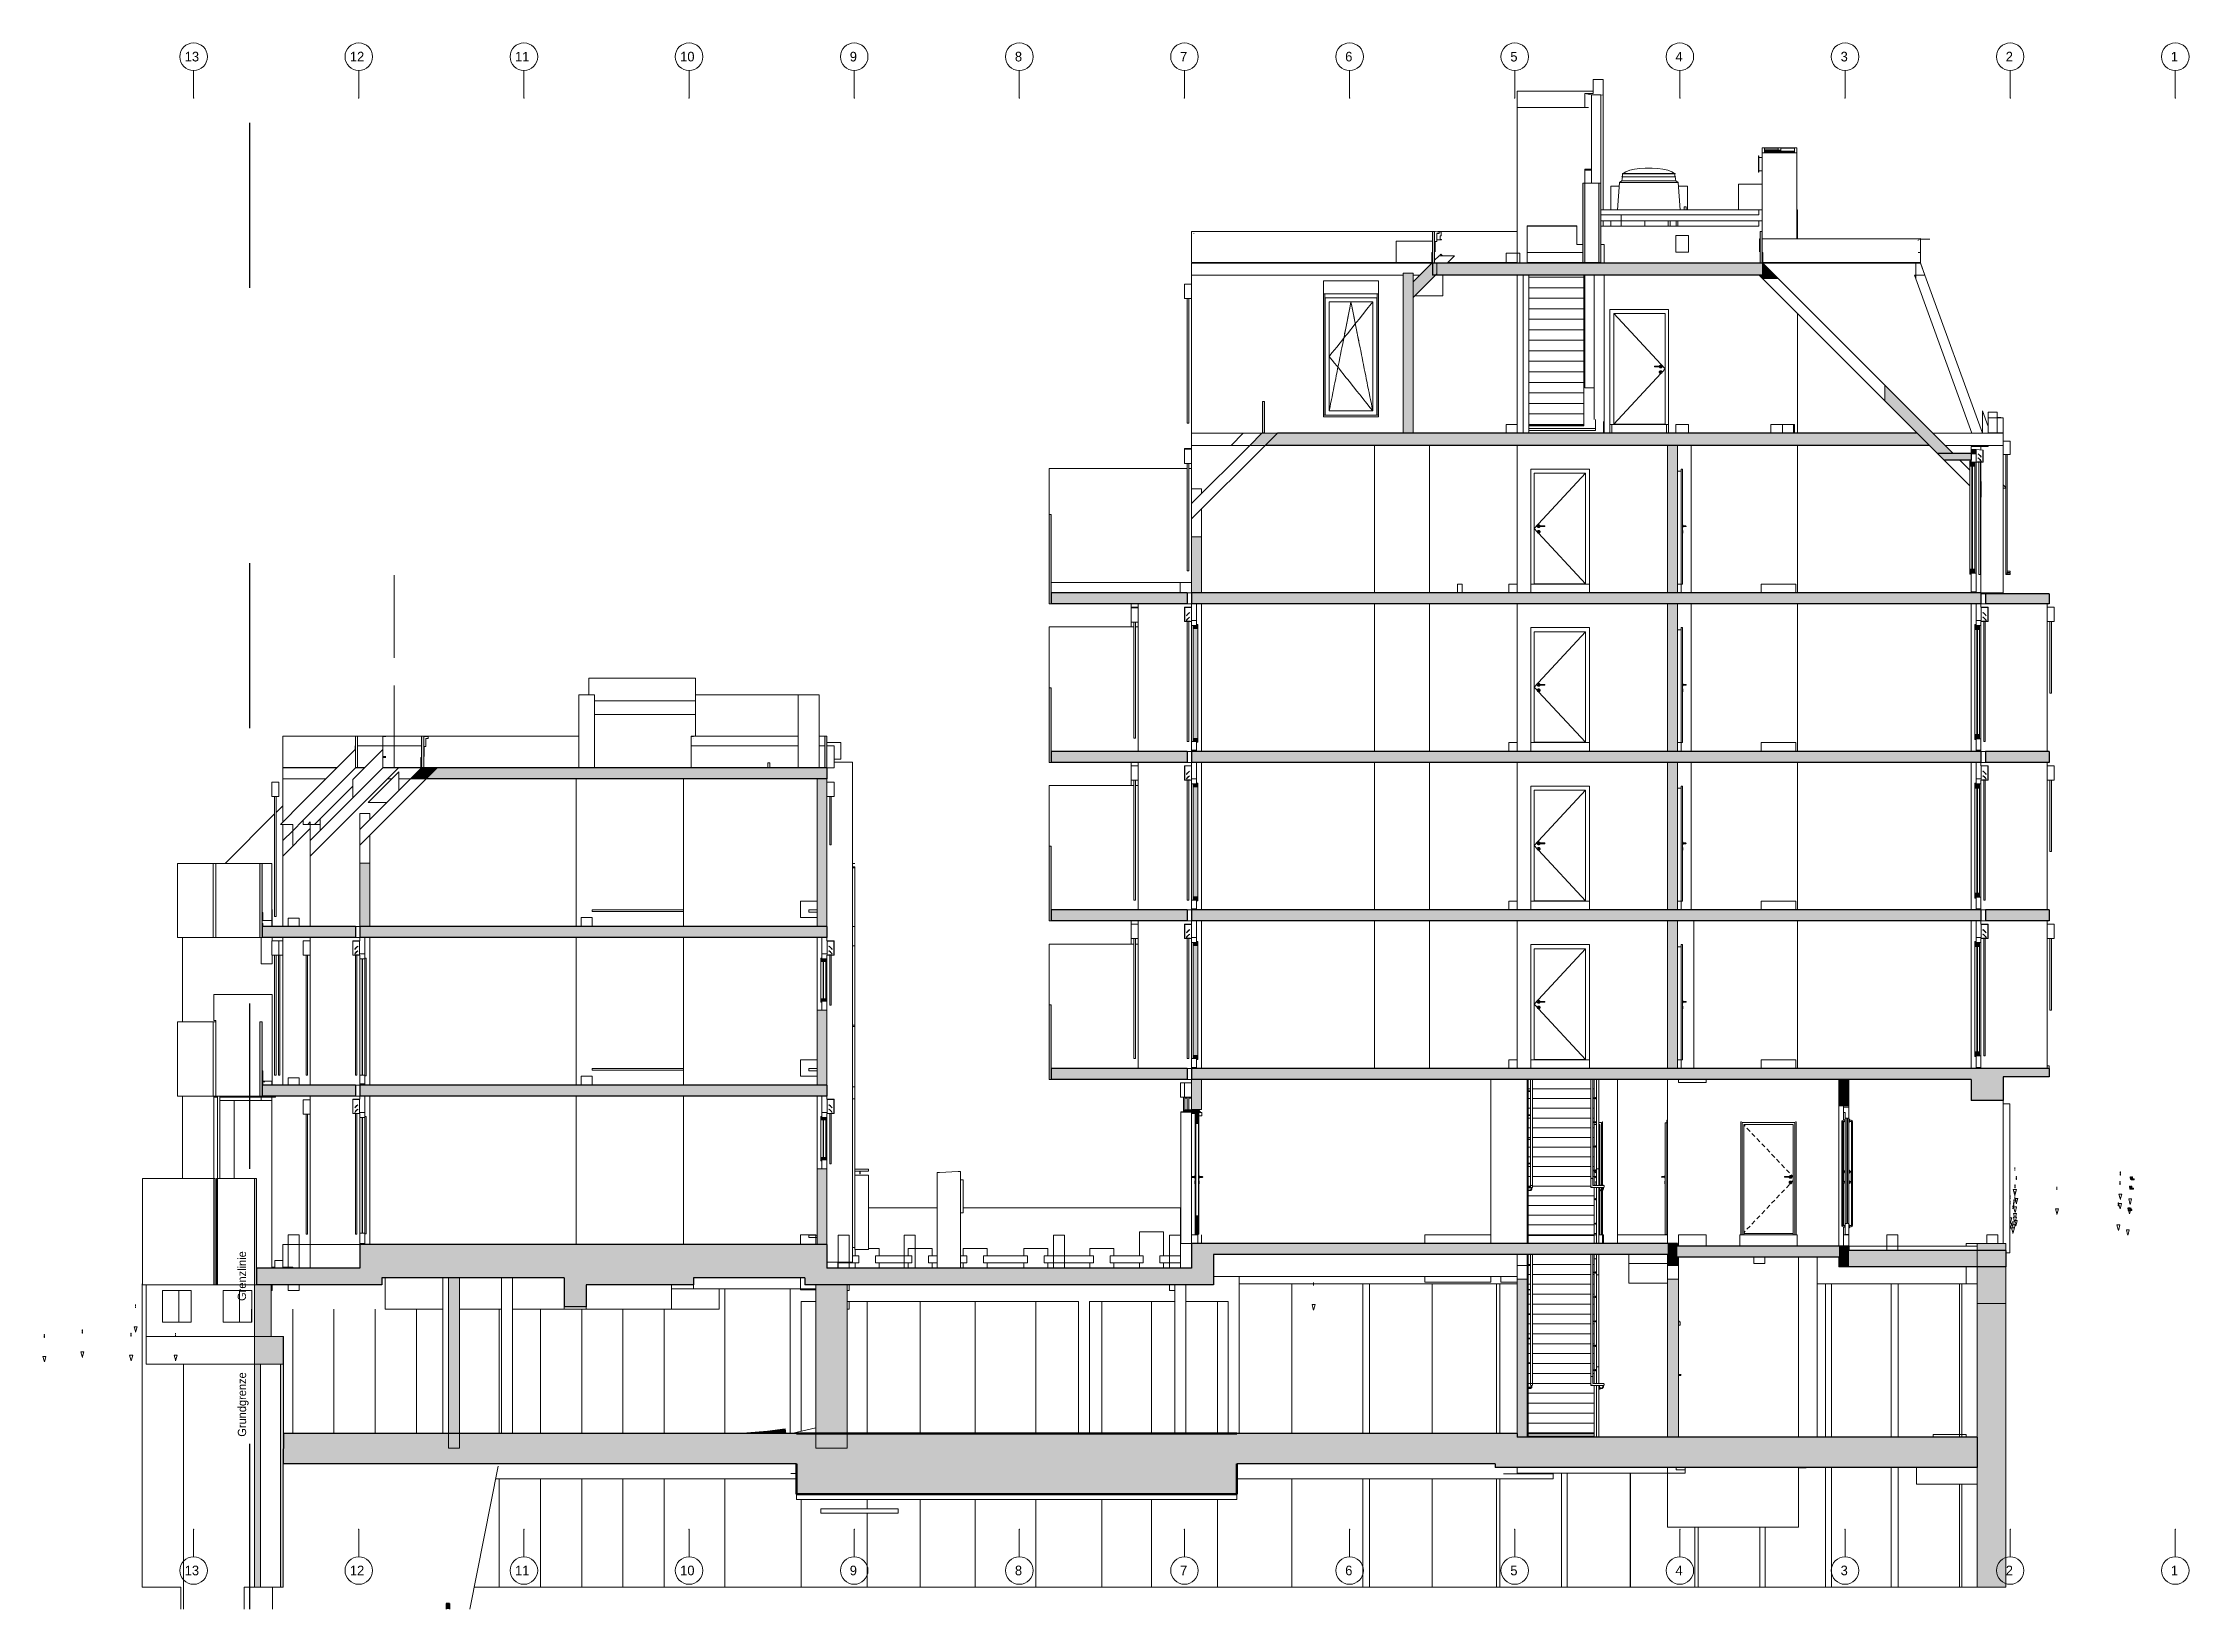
# Model space of a CAD drawing. Header units: metres. Extents: x -35.7 to 3.2, y -7 to 21.5.
import ezdxf

# ---------------------------------------------------------------- set-up
doc = ezdxf.new("R2010")
doc.units = ezdxf.units.M
doc.header["$MEASUREMENT"] = 0
for name, pattern in [('Grenzlinie', [0.008, 0.003, -0.005]), ('Raster', [0.004, 0.002, -0.001, 0, -0.001]), ('Strichlinie eng', [0.002, 0.0015, -0.0005])]:
    doc.linetypes.add(name, pattern=pattern)
for name, color, linetype in [('F_Schnitt F RB_1_000 Achsraster', 7, 'Continuous'), ('F_Schnitt F RB_1_110 Wand Aussen', 7, 'Continuous'), ('F_Schnitt F RB_1_111 Wand Aussen - Bohrpfahlwand 80', 7, 'Continuous'), ('F_Schnitt F RB_1_112 Wand Aussen - Schachtwände', 7, 'Continuous'), ('F_Schnitt F RB_1_120 Wand Innen tragend', 7, 'Continuous'), ('F_Schnitt F RB_1_140 Brüstung', 7, 'Continuous'), ('F_Schnitt F RB_1_150 Stütze', 7, 'Continuous'), ('F_Schnitt F RB_1_210 Decke', 7, 'Continuous'), ('F_Schnitt F RB_1_211 Decke - Bohrpfahl Rost', 7, 'Continuous'), ('F_Schnitt F RB_1_250 Träger Unterzug', 7, 'Continuous'), ('F_Schnitt F RB_1_260 Fundament', 7, 'Continuous'), ('F_Schnitt F RB_1_270 Deckendurchbruchsymbol', 7, 'Continuous'), ('F_Schnitt F RB_1_310 Dachkonstruktion massiv', 7, 'Continuous'), ('F_Schnitt F RB_1_410 Treppe', 7, 'Continuous'), ('F_Schnitt F RB_1_420 Rampe', 7, 'Continuous'), ('F_Schnitt F RB_1_430 Aufzug', 7, 'Continuous'), ('F_Schnitt F RB_1_450 Absturzsicherung', 7, 'Continuous'), ('F_Schnitt F RB_1_840 Baulinien', 7, 'Continuous'), ('F_Schnitt F RB_1_910 Allgemein Lageplan Höhen', 7, 'Continuous'), ('F_Schnitt F RB_1_950 Polierplan Bemaßung', 7, 'Continuous'), ('F_Schnitt F RB_1_Neubau_840 Baulinien', 7, 'Continuous')]:
    doc.layers.add(name, color=color, linetype=linetype)
doc.styles.add('ERSTELLTER_STIL_1', font='')
doc.styles.get('ERSTELLTER_STIL_1').set_extended_font_data('Eurostile')

msp = doc.modelspace()

# ---------------------------------------------------------------- texts
at = {"layer": 'F_Schnitt F RB_1_000 Achsraster', "color": 5, "linetype": 'Continuous', "lineweight": 0, "char_height": 0.175, "attachment_point": 1, "style": 'ERSTELLTER_STIL_1'}
for s, insert in [('\\A1;{\\pql;\\pt0;\\fEurostile|b0|i0|c0|p0;\\W1.000000;13}', (-33.161, 21.339)), ('\\A1;{\\pql;\\pt0;\\fEurostile|b0|i0|c0|p0;\\W1.000000;12}', (-30.161, 21.339)), ('\\A1;{\\pql;\\pt0;\\fEurostile|b0|i0|c0|p0;\\W1.000000;11}', (-27.161, 21.338)), ('\\A1;{\\pql;\\pt0;\\fEurostile|b0|i0|c0|p0;\\W1.000000;10}', (-24.161, 21.339)), ('\\A1;{\\pql;\\pt0;\\fEurostile|b0|i0|c0|p0;\\W1.000000;9}', (-21.08, 21.339)), ('\\A1;{\\pql;\\pt0;\\fEurostile|b0|i0|c0|p0;\\W1.000000;8}', (-18.08, 21.339)), ('\\A1;{\\pql;\\pt0;\\fEurostile|b0|i0|c0|p0;\\W1.000000;7}', (-15.08, 21.338)), ('\\A1;{\\pql;\\pt0;\\fEurostile|b0|i0|c0|p0;\\W1.000000;6}', (-12.08, 21.339)), ('\\A1;{\\pql;\\pt0;\\fEurostile|b0|i0|c0|p0;\\W1.000000;5}', (-9.08, 21.338)), ('\\A1;{\\pql;\\pt0;\\fEurostile|b0|i0|c0|p0;\\W1.000000;4}', (-6.08, 21.338)), ('\\A1;{\\pql;\\pt0;\\fEurostile|b0|i0|c0|p0;\\W1.000000;3}', (-3.08, 21.339)), ('\\A1;{\\pql;\\pt0;\\fEurostile|b0|i0|c0|p0;\\W1.000000;2}', (-0.08, 21.339)), ('\\A1;{\\pql;\\pt0;\\fEurostile|b0|i0|c0|p0;\\W1.000000;1}', (2.92, 21.338)), ('\\A1;{\\pql;\\pt0;\\fEurostile|b0|i0|c0|p0;\\W1.000000;13}', (-33.161, -6.161)), ('\\A1;{\\pql;\\pt0;\\fEurostile|b0|i0|c0|p0;\\W1.000000;12}', (-30.161, -6.161)), ('\\A1;{\\pql;\\pt0;\\fEurostile|b0|i0|c0|p0;\\W1.000000;11}', (-27.161, -6.162)), ('\\A1;{\\pql;\\pt0;\\fEurostile|b0|i0|c0|p0;\\W1.000000;10}', (-24.161, -6.161)), ('\\A1;{\\pql;\\pt0;\\fEurostile|b0|i0|c0|p0;\\W1.000000;9}', (-21.08, -6.161)), ('\\A1;{\\pql;\\pt0;\\fEurostile|b0|i0|c0|p0;\\W1.000000;8}', (-18.08, -6.161)), ('\\A1;{\\pql;\\pt0;\\fEurostile|b0|i0|c0|p0;\\W1.000000;7}', (-15.08, -6.162)), ('\\A1;{\\pql;\\pt0;\\fEurostile|b0|i0|c0|p0;\\W1.000000;6}', (-12.08, -6.161)), ('\\A1;{\\pql;\\pt0;\\fEurostile|b0|i0|c0|p0;\\W1.000000;5}', (-9.08, -6.162)), ('\\A1;{\\pql;\\pt0;\\fEurostile|b0|i0|c0|p0;\\W1.000000;4}', (-6.08, -6.162)), ('\\A1;{\\pql;\\pt0;\\fEurostile|b0|i0|c0|p0;\\W1.000000;3}', (-3.08, -6.161)), ('\\A1;{\\pql;\\pt0;\\fEurostile|b0|i0|c0|p0;\\W1.000000;2}', (-0.08, -6.161)), ('\\A1;{\\pql;\\pt0;\\fEurostile|b0|i0|c0|p0;\\W1.000000;1}', (2.92, -6.162))]:
    msp.add_mtext(s, dxfattribs=dict(at, insert=insert))
at = {"layer": 'F_Schnitt F RB_1_840 Baulinien', "color": 1, "linetype": 'Continuous', "lineweight": 13, "true_color": 0xfb0106, "insert": (-32.122, -0.901), "char_height": 0.15, "attachment_point": 5, "rotation": 90, "style": 'ERSTELLTER_STIL_1'}
msp.add_mtext('\\A1;{\\pqc;\\fEurostile|b0|i0|c0|p0;\\W1.000000;Grenzlinie}', dxfattribs=at)
at = {"layer": 'F_Schnitt F RB_1_840 Baulinien', "color": 86, "linetype": 'Continuous', "lineweight": 13, "true_color": 0x107f01, "insert": (-32.099, -3.234), "char_height": 0.15, "attachment_point": 5, "rotation": 90, "style": 'ERSTELLTER_STIL_1'}
msp.add_mtext('\\A1;{\\pqc;\\fEurostile|b0|i0|c0|p0;\\W1.000000;Grundgrenze}', dxfattribs=at)

# ---------------------------------------------------------------- hatches: boundary and pattern name
at = {"layer": 'F_Schnitt F RB_1_110 Wand Aussen', "linetype": 'Continuous', "lineweight": 0, "true_color": 0x000000}
for points in [[(-11.025, 17.319), (-11.025, 14.41), (-10.845, 14.41), (-10.845, 17.319)], [(-0.62, 14.115), (-0.71, 14.123), (-0.71, 14.035), (-0.62, 14.035)], [(-14.69, 12.526), (-14.87, 12.526), (-14.87, 11.51), (-14.69, 11.51)], [(-21.535, 8.903), (-21.535, 8.535), (-21.535, 8.52), (-21.535, 8.457), (-21.535, 8.34), (-21.495, 8.34), (-21.495, 8.907), (-21.535, 8.904)], [(-21.495, 8.13), (-21.675, 8.13), (-21.675, 5.45), (-21.495, 5.45)], [(-29.8, 5.45), (-29.8, 6.601), (-29.98, 6.601), (-29.98, 5.45)], [(-21.495, 2.57), (-21.495, 3.93), (-21.675, 3.93), (-21.675, 2.57)], [(-14.69, 2.67), (-14.87, 2.67), (-14.87, 2.125), (-14.755, 2.125), (-14.69, 2.125)], [(-3.11, 2.19), (-2.93, 2.19), (-2.93, 2.67), (-3.11, 2.67)], [(-15.065, 2.075), (-14.87, 2.075), (-14.87, 2.08), (-15.065, 2.08)], [(-15, 2.12), (-15, 2.08), (-14.87, 2.08), (-14.87, 2.12)], [(-14.875, 2.16), (-14.875, 2.12), (-14.87, 2.12), (-14.87, 2.16)], [(-14.765, 2.115), (-14.86, 2.115), (-14.87, 2.115), (-14.87, 2.05), (-14.805, 2.05), (-14.805, 2.065), (-14.755, 2.065), (-14.755, 2.115)], [(-14.739, 2.074), (-14.751, 2.074), (-14.751, 2.06), (-14.801, 2.06), (-14.801, 1.906), (-14.739, 1.906)], [(-14.755, 2.086), (-14.724, 2.086), (-14.724, 2.109), (-14.755, 2.109)], [(-14.795, 0.162), (-14.795, 1.906), (-14.8, 1.906), (-14.8, 0.162)], [(-14.745, 1.906), (-14.794, 1.906), (-14.794, 1.872), (-14.745, 1.872)], [(-14.739, 0.162), (-14.739, 1.906), (-14.745, 1.906), (-14.745, 0.162)], [(-21.495, -0.33), (-21.495, 1.05), (-21.675, 1.05), (-21.675, -0.33)], [(-14.739, -0.038), (-14.739, 0.162), (-14.801, 0.162), (-14.801, -0.024), (-14.803, -0.024), (-14.803, -0.124), (-14.801, -0.124), (-14.751, -0.124), (-14.751, -0.138), (-14.739, -0.138), (-14.737, -0.138), (-14.737, -0.038)], [(-14.745, 0.162), (-14.745, 0.196), (-14.794, 0.196), (-14.794, 0.162)], [(-14.755, -0.15), (-14.755, -0.13), (-14.795, -0.13), (-14.795, -0.15)], [(-31.897, -2), (-31.594, -2), (-31.594, -1.06), (-31.897, -1.06)]]:
    msp.add_hatch(color=18, dxfattribs=at).paths.add_polyline_path(points)
at = {"layer": 'F_Schnitt F RB_1_110 Wand Aussen', "linetype": 'Continuous', "lineweight": 0, "true_color": 0xffffff}
for points in [[(-0.71, 13.9), (-0.735, 13.9), (-0.735, 13.81), (-0.71, 13.81)], [(-0.645, 13.885), (-0.71, 13.885), (-0.71, 13.81), (-0.645, 13.81)], [(-0.71, 11.85), (-0.71, 11.94), (-0.735, 11.94), (-0.735, 11.85)], [(-0.645, 11.865), (-0.645, 11.94), (-0.71, 11.94), (-0.71, 11.865)], [(-14.845, 10.92), (-14.845, 10.855), (-14.78, 10.855), (-14.78, 10.92)], [(-14.78, 10.935), (-14.78, 10.855), (-14.755, 10.855), (-14.755, 10.935)], [(-0.62, 10.935), (-0.645, 10.935), (-0.645, 10.845), (-0.62, 10.845)], [(-0.555, 10.92), (-0.62, 10.92), (-0.62, 10.845), (-0.555, 10.845)], [(-14.845, 8.875), (-14.78, 8.875), (-14.78, 10.855), (-14.845, 10.855)], [(-14.78, 8.875), (-14.755, 8.875), (-14.755, 10.855), (-14.78, 10.855)], [(-14.845, 8.81), (-14.78, 8.81), (-14.78, 8.875), (-14.845, 8.875)], [(-14.78, 8.795), (-14.755, 8.795), (-14.755, 8.875), (-14.78, 8.875)], [(-0.62, 8.845), (-0.62, 8.935), (-0.645, 8.935), (-0.645, 8.845)], [(-0.555, 8.86), (-0.555, 8.935), (-0.62, 8.935), (-0.62, 8.86)], [(-14.845, 8.04), (-14.845, 7.975), (-14.78, 7.975), (-14.78, 8.04)], [(-14.845, 5.995), (-14.78, 5.995), (-14.78, 7.975), (-14.845, 7.975)], [(-14.78, 8.055), (-14.78, 7.975), (-14.755, 7.975), (-14.755, 8.055)], [(-14.78, 5.995), (-14.755, 5.995), (-14.755, 7.975), (-14.78, 7.975)], [(-0.62, 8.055), (-0.645, 8.055), (-0.645, 7.965), (-0.62, 7.965)], [(-0.555, 8.04), (-0.62, 8.04), (-0.62, 7.965), (-0.555, 7.965)], [(-14.845, 5.93), (-14.78, 5.93), (-14.78, 5.995), (-14.845, 5.995)], [(-14.78, 5.915), (-14.755, 5.915), (-14.755, 5.995), (-14.78, 5.995)], [(-0.62, 5.965), (-0.62, 6.055), (-0.645, 6.055), (-0.645, 5.965)], [(-0.555, 5.98), (-0.555, 6.055), (-0.62, 6.055), (-0.62, 5.98)], [(-14.845, 5.16), (-14.845, 5.095), (-14.78, 5.095), (-14.78, 5.16)], [(-14.845, 3.115), (-14.78, 3.115), (-14.78, 5.095), (-14.845, 5.095)], [(-14.78, 5.175), (-14.78, 5.095), (-14.755, 5.095), (-14.755, 5.175)], [(-14.78, 3.115), (-14.755, 3.115), (-14.755, 5.095), (-14.78, 5.095)], [(-0.62, 5.175), (-0.645, 5.175), (-0.645, 5.085), (-0.62, 5.085)], [(-0.555, 5.16), (-0.62, 5.16), (-0.62, 5.085), (-0.555, 5.085)], [(-21.585, 4.875), (-21.605, 4.875), (-21.605, 4.815), (-21.585, 4.815)], [(-21.515, 4.86), (-21.585, 4.86), (-21.585, 4.815), (-21.515, 4.815)], [(-21.585, 4.075), (-21.585, 4.135), (-21.605, 4.135), (-21.605, 4.075)], [(-21.515, 4.09), (-21.515, 4.135), (-21.585, 4.135), (-21.585, 4.09)], [(-0.62, 3.085), (-0.62, 3.175), (-0.645, 3.175), (-0.645, 3.085)], [(-0.555, 3.1), (-0.555, 3.175), (-0.62, 3.175), (-0.62, 3.1)], [(-14.845, 3.05), (-14.78, 3.05), (-14.78, 3.115), (-14.845, 3.115)], [(-14.78, 3.035), (-14.755, 3.035), (-14.755, 3.115), (-14.78, 3.115)], [(-21.585, 1.995), (-21.605, 1.995), (-21.605, 1.935), (-21.585, 1.935)], [(-21.515, 1.98), (-21.585, 1.98), (-21.585, 1.935), (-21.515, 1.935)], [(-21.585, 1.195), (-21.585, 1.255), (-21.605, 1.255), (-21.605, 1.195)], [(-21.515, 1.21), (-21.515, 1.255), (-21.585, 1.255), (-21.585, 1.21)]]:
    msp.add_hatch(color=7, dxfattribs=at).paths.add_polyline_path(points)
at = {"layer": 'F_Schnitt F RB_1_111 Wand Aussen - Bohrpfahlwand 80', "linetype": 'Continuous', "lineweight": 0, "true_color": 0x000000}
for points in [[(-0.08, -0.31), (-0.6, -0.31), (-0.6, -0.735), (-0.08, -0.735)], [(-0.6, -1.4), (-0.6, -6.55), (-0.08, -6.55), (-0.08, -1.4)], [(-31.371, -4.31), (-31.369, -3.76), (-31.369, -2), (-31.372, -2), (-31.372, -2.5), (-31.423, -2.5), (-31.423, -6.55), (-31.371, -6.55)], [(-31.788, -2.5), (-31.895, -2.5), (-31.895, -6.55), (-31.788, -6.55)]]:
    msp.add_hatch(color=18, dxfattribs=at).paths.add_polyline_path(points)
at = {"layer": 'F_Schnitt F RB_1_112 Wand Aussen - Schachtwände', "linetype": 'Continuous', "lineweight": 0, "true_color": 0x000000}
for points in [[(-7.765, 17.51), (-7.725, 17.51), (-7.725, 18.95), (-7.765, 18.95)], [(-7.475, 17.51), (-7.435, 17.51), (-7.435, 18.95), (-7.475, 18.95)]]:
    msp.add_hatch(color=18, dxfattribs=at).paths.add_polyline_path(points)
at = {"layer": 'F_Schnitt F RB_1_120 Wand Innen tragend', "linetype": 'Continuous', "lineweight": 0, "true_color": 0x000000}
for points in [[(-6.045, 14.19), (-6.225, 14.19), (-6.225, 11.51), (-6.045, 11.51)], [(-6.045, 11.31), (-6.225, 11.31), (-6.225, 8.63), (-6.045, 8.63)], [(-6.045, 8.43), (-6.225, 8.43), (-6.225, 5.75), (-6.045, 5.75)], [(-6.045, 5.55), (-6.225, 5.55), (-6.225, 2.87), (-6.045, 2.87)], [(-6.025, -0.56), (-6.225, -0.56), (-6.225, -0.71), (-6.025, -0.71)], [(-21.495, -1.06), (-21.695, -1.06), (-21.695, -4.03), (-21.495, -4.03)], [(-21.125, -1.06), (-21.495, -1.06), (-21.495, -4.03), (-21.125, -4.03)], [(-8.955, -3.83), (-8.775, -3.83), (-8.775, -0.96), (-8.955, -0.96)], [(-6.025, -3.83), (-6.025, -0.96), (-6.225, -0.96), (-6.225, -3.83)], [(-28.411, -6.85), (-28.411, -6.95), (-28.35, -6.95), (-28.35, -6.85), (-28.355, -6.85)]]:
    msp.add_hatch(color=18, dxfattribs=at).paths.add_polyline_path(points)
at = {"layer": 'F_Schnitt F RB_1_140 Brüstung', "linetype": 'Continuous', "lineweight": 0, "true_color": 0x000000}
for points in [[(-10.495, 17.51), (-10.455, 17.51), (-10.455, 17.69), (-10.455, 17.705), (-10.455, 18.074), (-10.495, 18.077)], [(-4.543, 17.705), (-4.543, 17.69), (-4.543, 17.51), (-4.503, 17.51), (-4.503, 18.077), (-4.543, 18.074)], [(-10.455, 17.705), (-10.445, 17.705), (-10.445, 17.89), (-10.455, 17.89)], [(-4.553, 17.89), (-4.553, 17.705), (-4.55, 17.705), (-4.543, 17.705), (-4.543, 17.89)], [(-13.585, 14.42), (-13.545, 14.42), (-13.545, 14.6), (-13.545, 14.984), (-13.585, 14.987)], [(-17.46, 12.936), (-17.46, 11.31), (-17.42, 11.31), (-17.42, 12.936)], [(-17.46, 9.786), (-17.46, 8.43), (-17.42, 8.43), (-17.42, 9.786)], [(-28.86, 8.34), (-28.82, 8.34), (-28.82, 8.52), (-28.82, 8.535), (-28.82, 8.72), (-28.82, 8.904), (-28.86, 8.907), (-28.86, 8.52)], [(-28.82, 8.535), (-28.81, 8.535), (-28.81, 8.72), (-28.82, 8.72)], [(-17.46, 6.906), (-17.46, 5.55), (-17.42, 5.55), (-17.42, 6.906)], [(-31.795, 6.596), (-31.795, 5.25), (-31.755, 5.25), (-31.755, 6.596)], [(-17.46, 4.026), (-17.46, 2.67), (-17.42, 2.67), (-17.42, 4.026)]]:
    msp.add_hatch(color=18, dxfattribs=at).paths.add_polyline_path(points)
at = {"layer": 'F_Schnitt F RB_1_150 Stütze', "linetype": 'Continuous', "lineweight": 0, "true_color": 0x000000}
msp.add_hatch(color=18, dxfattribs=at).paths.add_polyline_path([(-28.168, -0.93), (-28.37, -0.93), (-28.37, -4.03), (-28.168, -4.03)])
at = {"layer": 'F_Schnitt F RB_1_210 Decke', "linetype": 'Continuous', "lineweight": 0, "true_color": 0x000000}
for points in [[(-9.132, 17.5), (-10.495, 17.5), (-10.495, 17.28), (-4.5, 17.28), (-4.5, 17.5), (-6.322, 17.5), (-6.879, 17.5), (-6.899, 17.5), (-6.95, 17.5), (-7.996, 17.5)], [(-13.532, 14.19), (-1.468, 14.19), (-1.688, 14.41), (-13.185, 14.41), (-13.312, 14.41)], [(-1.318, 14.04), (-1.198, 13.92), (-0.71, 13.92), (-0.71, 14.04)], [(-14.95, 11.31), (-14.95, 11.51), (-17.42, 11.51), (-17.42, 11.31)], [(-14.87, 11.31), (-0.53, 11.31), (-0.53, 11.51), (-14.87, 11.51)], [(-0.45, 11.31), (0.71, 11.31), (0.71, 11.49), (-0.45, 11.49)], [(-14.95, 8.43), (-14.95, 8.63), (-17.42, 8.63), (-17.42, 8.43)], [(-0.53, 8.63), (-14.87, 8.63), (-14.87, 8.43), (-0.53, 8.43)], [(-0.45, 8.63), (-0.45, 8.43), (0.71, 8.43), (0.71, 8.63)], [(-28.577, 8.33), (-28.777, 8.13), (-21.495, 8.13), (-21.495, 8.33)], [(-14.95, 5.55), (-14.95, 5.75), (-17.42, 5.75), (-17.42, 5.55)], [(-14.87, 5.55), (-0.53, 5.55), (-0.53, 5.75), (-14.87, 5.75)], [(-0.45, 5.75), (-0.45, 5.55), (0.71, 5.55), (0.71, 5.75)], [(-31.755, 5.25), (-30.06, 5.25), (-30.06, 5.45), (-31.755, 5.45)], [(-21.495, 5.25), (-21.495, 5.45), (-29.98, 5.45), (-29.98, 5.25)], [(-14.95, 2.67), (-14.95, 2.87), (-17.42, 2.87), (-17.42, 2.67)], [(-14.87, 2.67), (-0.71, 2.67), (-0.71, 2.87), (-14.87, 2.87)], [(-0.71, 2.72), (0.71, 2.72), (0.71, 2.87), (-0.71, 2.87)], [(-31.755, 2.57), (-31.755, 2.37), (-30.06, 2.37), (-30.06, 2.57)], [(-21.495, 2.37), (-21.495, 2.57), (-29.98, 2.57), (-29.98, 2.37)], [(-0.71, 2.72), (-0.71, 2.67), (-0.13, 2.67), (-0.13, 2.72)], [(-14.47, -0.51), (-6.225, -0.51), (-6.225, -0.31), (-14.47, -0.31)], [(-6.225, -0.56), (-6.045, -0.56), (-6.045, -0.31), (-6.225, -0.31)], [(-6.045, -0.36), (-6.045, -0.56), (-3.11, -0.56), (-3.11, -0.36)], [(-3.11, -0.735), (-2.93, -0.735), (-2.93, -0.36), (-3.11, -0.36)], [(-31.857, -1.06), (-29.98, -1.06), (-29.98, -0.76), (-31.857, -0.76)], [(-21.495, -0.76), (-21.495, -1.06), (-14.87, -1.06), (-14.87, -0.76)], [(-25.87, -1.06), (-23.92, -1.06), (-23.92, -0.93), (-25.87, -0.93)]]:
    msp.add_hatch(color=18, dxfattribs=at).paths.add_polyline_path(points)
at = {"layer": 'F_Schnitt F RB_1_211 Decke - Bohrpfahl Rost', "linetype": 'Continuous', "lineweight": 0, "true_color": 0x000000}
for points in [[(-0.08, -1.4), (-0.08, -0.735), (-0.6, -0.735), (-0.6, -1.4)], [(-31.895, -2), (-31.895, -2.5), (-31.372, -2.5), (-31.372, -2)]]:
    msp.add_hatch(color=18, dxfattribs=at).paths.add_polyline_path(points)
at = {"layer": 'F_Schnitt F RB_1_250 Träger Unterzug', "linetype": 'Continuous', "lineweight": 0, "true_color": 0x000000}
for points in [[(-0.71, 2.29), (-0.13, 2.29), (-0.13, 2.67), (-0.71, 2.67)], [(-29.58, -0.33), (-29.98, -0.33), (-29.98, -1.06), (-29.58, -1.06)], [(-29.58, -0.33), (-29.58, -0.93), (-26.27, -0.93), (-26.27, -0.33)], [(-26.27, -1.457), (-25.87, -1.457), (-25.87, -0.33), (-26.27, -0.33)], [(-21.895, -0.33), (-25.87, -0.33), (-25.87, -0.93), (-21.895, -0.93)], [(-21.895, -0.33), (-21.895, -1.06), (-21.495, -1.06), (-21.495, -0.33)], [(-14.87, -0.31), (-14.87, -1.06), (-14.47, -1.06), (-14.47, -0.31)]]:
    msp.add_hatch(color=18, dxfattribs=at).paths.add_polyline_path(points)
at = {"layer": 'F_Schnitt F RB_1_260 Fundament', "linetype": 'Continuous', "lineweight": 0, "true_color": 0x000000}
for points in [[(-31.369, -3.76), (-31.371, -4.31), (-22.05, -4.31), (-22.05, -3.76), (-28.168, -3.76), (-28.168, -4.03), (-28.37, -4.03), (-28.37, -3.76)], [(-22.05, -4.86), (-14.05, -4.86), (-14.05, -3.76), (-21.125, -3.76), (-21.125, -4.03), (-21.695, -4.03), (-21.695, -3.76), (-22.05, -3.76)], [(-8.955, -3.76), (-14.05, -3.76), (-14.05, -4.31), (-9.355, -4.31), (-9.355, -3.83), (-8.955, -3.83)], [(-9.355, -4.38), (-0.6, -4.38), (-0.6, -3.83), (-9.355, -3.83)]]:
    msp.add_hatch(color=18, dxfattribs=at).paths.add_polyline_path(points)
at = {"layer": 'F_Schnitt F RB_1_310 Dachkonstruktion massiv', "linetype": 'Continuous', "lineweight": 0, "true_color": 0x000000}
for points in [[(-10.498, 17.505), (-10.845, 17.158), (-10.845, 16.875), (-10.44, 17.28), (-10.495, 17.28), (-10.495, 17.497)], [(-10.496, 17.5), (-10.495, 17.497), (-10.495, 17.5)], [(-4.5, 17.505), (-4.5, 17.28), (-4.558, 17.28), (-4.499, 17.221), (-4.216, 17.221)], [(-1.035, 14.04), (-2.275, 15.28), (-2.275, 14.997), (-1.318, 14.04)], [(-13.532, 14.19), (-13.312, 14.41), (-13.595, 14.41), (-13.815, 14.19)], [(-28.577, 8.33), (-28.86, 8.33), (-29.061, 8.129), (-28.778, 8.129)]]:
    msp.add_hatch(color=18, dxfattribs=at).paths.add_polyline_path(points)
at = {"layer": 'F_Schnitt F RB_1_420 Rampe', "linetype": 'Continuous', "lineweight": 0, "true_color": 0x000000}
for points in [[(-0.6, -0.435), (-2.93, -0.435), (-2.93, -0.735), (-0.6, -0.735)], [(-23.03, -3.757), (-23.03, -3.76), (-22.571, -3.76), (-22.575, -3.721)], [(-22.572, -3.721), (-22.565, -3.76), (-22.243, -3.76), (-22.251, -3.678)]]:
    msp.add_hatch(color=18, dxfattribs=at).paths.add_polyline_path(points)
at = {"layer": 'F_Schnitt F RB_1_450 Absturzsicherung', "linetype": 'Continuous', "lineweight": 0, "true_color": 0x000000}
for points in [[(-31.755, 3.716), (-31.795, 3.716), (-31.795, 2.37), (-31.755, 2.37)], [(-31.745, 2.62), (-31.715, 2.62), (-31.715, 2.625), (-31.745, 2.625)], [(-31.857, -1.06), (-31.857, 0.87), (-31.897, 0.87), (-31.897, -1.06)]]:
    msp.add_hatch(color=18, dxfattribs=at).paths.add_polyline_path(points)

# ---------------------------------------------------------------- linework, layer by layer
at = {"layer": 'F_Schnitt F RB_1_000 Achsraster', "color": 5, "linetype": 'Raster', "lineweight": 0, "ltscale": 1000}
for p, q in [((-33, 20.5), (-33, 21)), ((-30, 20.5), (-30, 21)), ((-27, 20.5), (-27, 21)), ((-24, 20.5), (-24, 21)), ((-21, 20.5), (-21, 21)), ((-18, 20.5), (-18, 21)), ((-15, 20.5), (-15, 21)), ((-12, 20.5), (-12, 21)), ((-9, 20.5), (-9, 21)), ((-6, 20.5), (-6, 21)), ((-3, 20.5), (-3, 21)), ((0, 20.5), (0, 21)), ((3, 20.5), (3, 21)), ((-33, -5.5), (-33, -6)), ((-30, -5.5), (-30, -6)), ((-27, -5.5), (-27, -6)), ((-24, -5.5), (-24, -6)), ((-21, -5.5), (-21, -6)), ((-18, -5.5), (-18, -6)), ((-15, -5.5), (-15, -6)), ((-12, -5.5), (-12, -6)), ((-9, -5.5), (-9, -6)), ((-6, -5.5), (-6, -6)), ((-3, -5.5), (-3, -6)), ((0, -5.5), (0, -6)), ((3, -5.5), (3, -6))]:
    msp.add_line(p, q, dxfattribs=at)
at = {"layer": 'F_Schnitt F RB_1_000 Achsraster', "color": 5, "linetype": 'Continuous', "lineweight": 0, "ltscale": 1000}
for centre in [(-33, 21.25), (-30, 21.25), (-27, 21.25), (-24, 21.25), (-21, 21.25), (-18, 21.25), (-15, 21.25), (-12, 21.25), (-9, 21.25), (-6, 21.25), (-3, 21.25), (0, 21.25), (3, 21.25), (-33, -6.25), (-30, -6.25), (-27, -6.25), (-24, -6.25), (-21, -6.25), (-18, -6.25), (-15, -6.25), (-12, -6.25), (-9, -6.25), (-6, -6.25), (-3, -6.25), (0, -6.25), (3, -6.25)]:
    msp.add_circle(centre, 0.25, dxfattribs=at)
at = {"layer": 'F_Schnitt F RB_1_000 Achsraster', "color": 5, "linetype": 'Raster', "lineweight": 0, "ltscale": 1000}
for p in [(-33, 20.5), (-33, 20.5), (-30, 20.5), (-30, 20.5), (-27, 20.5), (-27, 20.5), (-24, 20.5), (-24, 20.5), (-21, 20.5), (-21, 20.5), (-18, 20.5), (-18, 20.5), (-15, 20.5), (-15, 20.5), (-12, 20.5), (-12, 20.5), (-9, 20.5), (-9, 20.5), (-6, 20.5), (-6, 20.5), (-3, 20.5), (-3, 20.5), (0, 20.5), (0, 20.5), (3, 20.5), (3, 20.5), (-33, -5.5), (-33, -5.5), (-30, -5.5), (-30, -5.5), (-27, -5.5), (-27, -5.5), (-24, -5.5), (-24, -5.5), (-21, -5.5), (-21, -5.5), (-18, -5.5), (-18, -5.5), (-15, -5.5), (-15, -5.5), (-12, -5.5), (-12, -5.5), (-9, -5.5), (-9, -5.5), (-6, -5.5), (-6, -5.5), (-3, -5.5), (-3, -5.5), (0, -5.5), (0, -5.5), (3, -5.5), (3, -5.5)]:
    msp.add_point(p, dxfattribs=at)
at = {"layer": 'F_Schnitt F RB_1_110 Wand Aussen', "color": 7, "linetype": 'Continuous', "lineweight": 18, "ltscale": 1000}
for p, q in [((-7.395, 20.834), (-7.575, 20.834)), ((-7.575, 20.584), (-7.575, 20.834)), ((-7.395, 20.551), (-7.395, 20.834)), ((-7.575, 20.584), (-7.725, 20.584)), ((-7.605, 20.559), (-7.725, 20.584)), ((-7.725, 20.584), (-7.725, 20.339)), ((-7.437, 20.559), (-7.605, 20.559)), ((-7.605, 20.559), (-7.605, 20.28)), ((-7.395, 20.551), (-7.437, 20.559)), ((-7.437, 18.95), (-7.437, 20.559)), ((-7.395, 20.551), (-7.395, 18.47)), ((-7.605, 19.208), (-7.725, 19.208)), ((-7.725, 19.187), (-7.725, 19.208)), ((-7.725, 19.187), (-7.605, 19.187)), ((-7.725, 18.95), (-7.725, 19.187)), ((-7.605, 19.208), (-7.605, 19.187)), ((-7.605, 18.95), (-7.605, 19.187)), ((-4.565, 18.17), (-7.435, 18.17)), ((-7.395, 18.27), (-7.395, 18.17)), ((-4.505, 18.27), (-4.565, 18.27)), ((-4.565, 18.17), (-4.565, 18.27)), ((-3.865, 18.27), (-3.875, 18.27)), ((-3.865, 18.27), (-3.865, 17.944)), ((-11.155, 17.9), (-11.155, 17.51)), ((-10.495, 17.9), (-11.155, 17.9)), ((-14.69, 17.28), (-14.87, 17.28)), ((-14.87, 14.41), (-14.87, 17.28)), ((-11.025, 17.28), (-14.69, 17.28)), ((-11.155, 17.51), (-11.155, 17.5)), ((-11.155, 17.5), (-10.503, 17.5)), ((-11.025, 17.319), (-11.025, 14.41)), ((-11.025, 17.319), (-11.025, 17.319)), ((-10.845, 17.319), (-11.025, 17.319)), ((-10.845, 17.319), (-10.845, 17.158)), ((-10.723, 17.28), (-10.845, 17.28)), ((-10.845, 17.158), (-10.845, 16.875)), ((-10.5, 17.51), (-10.504, 17.51)), ((-10.495, 17.51), (-10.5, 17.51)), ((-10.495, 17.5), (-10.495, 17.51)), ((-10.305, 16.905), (-10.305, 17.28)), ((-4.505, 17.5), (-4.505, 17.51)), ((-1.715, 17.5), (-4.495, 17.5)), ((-4.465, 17.51), (-4.465, 17.5)), ((-3.865, 17.51), (-3.865, 17.5)), ((-1.715, 17.5), (-1.715, 17.51)), ((-1.715, 17.28), (-1.715, 17.5)), ((-1.715, 17.212), (-1.715, 17.28)), ((-0.695, 14.41), (-1.715, 17.212)), ((-1.67, 17.51), (-1.67, 17.5)), ((-1.63, 17.51), (-1.63, 17.505)), ((-1.548, 17.28), (-1.63, 17.505)), ((-12.475, 14.71), (-12.475, 16.94)), ((-11.475, 16.94), (-11.475, 14.71)), ((-10.845, 16.875), (-10.845, 14.41)), ((-10.305, 16.905), (-10.815, 16.905)), ((-0.4, 14.535), (-0.504, 14.819)), ((-0.504, 14.819), (-0.504, 14.41)), ((-11.475, 14.71), (-12.475, 14.71)), ((-0.4, 14.69), (-0.4, 14.79)), ((-0.238, 14.79), (-0.4, 14.79)), ((-0.4, 14.42), (-0.4, 14.535)), ((-0.238, 14.69), (-0.238, 14.79)), ((-0.238, 14.42), (-0.238, 14.69)), ((-14.87, 14.41), (-14.69, 14.41)), ((-14.87, 14.19), (-14.69, 14.19)), ((-14.87, 13.4), (-14.87, 14.19)), ((-13.934, 14.41), (-14.69, 14.41)), ((-14.154, 14.19), (-14.69, 14.19)), ((-13.815, 14.19), (-14.154, 14.19)), ((-13.595, 14.41), (-13.934, 14.41)), ((-0.4, 14.41), (-1.405, 14.41)), ((-0.71, 14.171), (-0.53, 14.171)), ((-0.71, 14.171), (-0.71, 14.123)), ((-0.71, 14.123), (-0.71, 14.04)), ((-0.71, 14.123), (-0.62, 14.115)), ((-0.504, 14.41), (-0.695, 14.41)), ((-0.62, 14.115), (-0.62, 14.035)), ((-0.4, 14.171), (-0.53, 14.171)), ((-0.53, 14.171), (-0.53, 14.107)), ((-0.238, 14.41), (-0.4, 14.41)), ((-0.31, 14.19), (-0.4, 14.19)), ((-0.4, 14.19), (-0.4, 14.171)), ((-0.13, 14.19), (-0.31, 14.19)), ((-0.238, 14.41), (-0.238, 14.42)), ((-0.13, 14.19), (-0.13, 11.51)), ((-0.62, 14.035), (-0.71, 14.035)), ((-0.53, 13.885), (-0.53, 11.51)), ((-14.69, 13.4), (-14.87, 13.4)), ((-14.87, 13.135), (-14.87, 13.4)), ((-14.69, 13.4), (-14.69, 13.315)), ((-0.078, 13.422), (-0.13, 13.474)), ((-0.13, 13.41), (-0.078, 13.41)), ((-14.69, 13.032), (-14.69, 12.526)), ((-14.87, 12.526), (-14.87, 12.852)), ((-14.87, 12.526), (-14.87, 11.51)), ((-14.69, 12.526), (-14.87, 12.526)), ((-14.69, 12.526), (-14.69, 11.51)), ((-15.84, 11.31), (-15.84, 8.63)), ((-14.87, 11.31), (-14.95, 11.31)), ((-14.69, 11.31), (-14.69, 8.63)), ((-0.71, 8.63), (-0.71, 11.31)), ((-0.31, 11.51), (-0.53, 11.51)), ((-0.45, 11.31), (-0.53, 11.31)), ((-0.13, 11.51), (-0.31, 11.51)), ((0.67, 11.31), (0.67, 8.63)), ((-25.82, 9.96), (-25.82, 9.963)), ((-25.82, 9.963), (-23.88, 9.963)), ((-25.82, 9.955), (-25.82, 9.96)), ((-25.82, 9.947), (-25.82, 9.955)), ((-25.82, 9.755), (-25.82, 9.947)), ((-25.82, 9.74), (-25.82, 9.755)), ((-23.88, 9.96), (-23.88, 9.963)), ((-23.88, 9.955), (-23.88, 9.96)), ((-23.88, 9.947), (-23.88, 9.955)), ((-23.88, 9.755), (-23.88, 9.947)), ((-23.88, 9.74), (-23.88, 9.755)), ((-25.82, 9.66), (-25.82, 9.74)), ((-23.88, 9.55), (-23.88, 9.74)), ((-30.065, 8.664), (-31.01, 7.719)), ((-29.565, 8.664), (-30.11, 8.119)), ((-30.065, 8.73), (-30.06, 8.73)), ((-30.065, 8.73), (-30.065, 8.664)), ((-30.025, 8.73), (-29.565, 8.73)), ((-29.565, 8.73), (-28.86, 8.73)), ((-29.565, 8.72), (-29.565, 8.664)), ((-23.96, 8.73), (-22.015, 8.73)), ((-23.96, 8.33), (-23.96, 8.73)), ((-22.015, 8.907), (-23.92, 8.907)), ((-22.015, 8.904), (-23.92, 8.904)), ((-23.92, 8.904), (-23.92, 8.903)), ((-23.92, 8.903), (-23.92, 8.9)), ((-23.92, 8.9), (-23.92, 8.898)), ((-23.92, 8.866), (-23.92, 8.864)), ((-21.495, 8.907), (-21.635, 8.907)), ((-21.535, 8.904), (-21.635, 8.904)), ((-21.635, 8.73), (-21.535, 8.73)), ((-21.495, 8.73), (-21.365, 8.73)), ((-21.365, 8.33), (-21.365, 8.73)), ((-14.95, 8.63), (-14.87, 8.63)), ((-0.45, 8.63), (-0.53, 8.63)), ((-30.26, 8.13), (-30.06, 8.33)), ((-30.06, 8.33), (-29.899, 8.33)), ((-29.27, 8.259), (-29.829, 7.7)), ((-29.277, 8.33), (-28.86, 8.33)), ((-29.27, 8.259), (-29.27, 7.92)), ((-28.86, 8.33), (-28.86, 8.34)), ((-22.015, 8.34), (-23.92, 8.34)), ((-22.57, 8.42), (-22.57, 8.335)), ((-22.53, 8.42), (-22.57, 8.42)), ((-22.53, 8.335), (-22.57, 8.335)), ((-22.57, 8.33), (-22.57, 8.335)), ((-22.53, 8.42), (-22.53, 8.335)), ((-22.53, 8.335), (-22.53, 8.33)), ((-21.535, 8.34), (-21.635, 8.34)), ((-21.535, 8.34), (-21.535, 8.33)), ((-21.495, 8.33), (-21.365, 8.33)), ((-21.03, 8.434), (-21.365, 8.434)), ((-21.03, 8.431), (-21.03, 8.434)), ((-21.03, 8.43), (-21.03, 8.431)), ((-21.03, 8.428), (-21.03, 8.43)), ((-21.03, 8.42), (-21.03, 8.428)), ((-21.03, 5.45), (-21.03, 8.42)), ((-15.84, 8.43), (-15.84, 5.75)), ((-14.87, 8.43), (-14.95, 8.43)), ((-14.69, 8.43), (-14.69, 5.75)), ((-0.71, 5.75), (-0.71, 8.43)), ((-0.45, 8.43), (-0.53, 8.43)), ((0.67, 8.43), (0.67, 5.75)), ((-31.38, 7.349), (-31.38, 8.13)), ((-31.01, 7.38), (-30.26, 8.13)), ((-30.11, 8.119), (-30.11, 7.78)), ((-29.399, 8.13), (-29.477, 8.13)), ((-29.06, 8.13), (-29.27, 8.13)), ((-24.1, 8.13), (-24.1, 5.45)), ((-21.675, 8.13), (-21.675, 5.45)), ((-21.495, 8.13), (-21.495, 5.45)), ((-32.428, 6.596), (-31.528, 7.497)), ((-31.502, 7.522), (-31.38, 7.644)), ((-31.01, 7.719), (-31.424, 7.305)), ((-31.38, 7.349), (-31.38, 7.644)), ((-29.98, 7.505), (-29.8, 7.505)), ((-29.98, 7.21), (-29.98, 7.505)), ((-29.829, 7.7), (-29.49, 7.7)), ((-29.8, 7.505), (-29.8, 7.39)), ((-31.424, 7.305), (-31.2, 7.305)), ((-31.38, 7.305), (-31.38, 7.01)), ((-31.38, 7.022), (-31.38, 7.305)), ((-31.2, 7.305), (-31.2, 7.19)), ((-31.2, 7.19), (-31.2, 6.907)), ((-31.01, 7.305), (-31.01, 7.38)), ((-30.924, 7.305), (-31.01, 7.305)), ((-30.88, 7.349), (-30.924, 7.305)), ((-30.924, 7.305), (-30.88, 7.305)), ((-30.88, 7.305), (-30.88, 7.349)), ((-30.7, 7.305), (-30.88, 7.305)), ((-30.88, 7.01), (-30.88, 7.305)), ((-30.7, 7.407), (-30.802, 7.305)), ((-30.7, 7.305), (-30.7, 7.19)), ((-29.8, 7.107), (-29.8, 6.601)), ((-31.38, 5.45), (-31.38, 6.727)), ((-30.88, 6.727), (-30.88, 5.45)), ((-29.98, 6.601), (-29.98, 6.927)), ((-29.98, 6.601), (-29.98, 5.45)), ((-29.8, 6.601), (-29.98, 6.601)), ((-29.8, 6.601), (-29.8, 5.45)), ((-15.84, 5.55), (-15.84, 2.87)), ((-14.95, 5.75), (-14.87, 5.75)), ((-14.87, 5.55), (-14.95, 5.55)), ((-14.69, 5.55), (-14.69, 2.87)), ((-0.71, 2.87), (-0.71, 5.55)), ((-0.45, 5.75), (-0.53, 5.75)), ((-0.45, 5.55), (-0.53, 5.55)), ((0.67, 5.55), (0.67, 2.87)), ((-33.205, 5.25), (-33.205, 3.716)), ((-31.38, 5.25), (-31.38, 5.23)), ((-31.38, 5.23), (-31.38, 4.255)), ((-30.88, 2.57), (-30.88, 5.25)), ((-30.06, 5.45), (-29.98, 5.45)), ((-29.98, 5.25), (-30.06, 5.25)), ((-29.8, 5.25), (-29.8, 2.57)), ((-24.1, 5.25), (-24.1, 2.57)), ((-21.675, 3.93), (-21.675, 5.25)), ((-21.03, 2.57), (-21.03, 5.45)), ((-31.38, 4.255), (-31.38, 4.24)), ((-31.38, 4.24), (-31.38, 4.216)), ((-31.38, 4.216), (-31.38, 2.825)), ((-21.675, 3.93), (-21.675, 2.57)), ((-21.495, 3.93), (-21.495, 2.57)), ((-31.38, 2.825), (-31.38, 2.64)), ((-14.95, 2.87), (-14.87, 2.87)), ((-33.205, 2.37), (-33.205, 0.87)), ((-31.58, 2.35), (-31.58, 2.29)), ((-31.38, 2.64), (-31.38, 2.625)), ((-31.38, 2.625), (-31.38, 2.57)), ((-30.88, -0.33), (-30.88, 2.37)), ((-30.06, 2.57), (-29.98, 2.57)), ((-29.98, 2.37), (-30.06, 2.37)), ((-29.8, 2.37), (-29.8, -0.33)), ((-24.1, 2.37), (-24.1, -0.33)), ((-21.675, 1.05), (-21.675, 2.37)), ((-21.03, -0.65), (-21.03, 2.57)), ((-14.69, 2.67), (-14.69, 2.125)), ((-3.11, 2.67), (-3.11, 2.19)), ((-2.93, 2.67), (-2.93, 2.19)), ((-0.125, 2.67), (-0.13, 2.67)), ((-0.125, 2.265), (-0.125, 2.67)), ((-32.265, 2.29), (-31.58, 2.29)), ((-32.265, 2.29), (-32.265, 0.87)), ((-31.58, 2.29), (-31.58, -0.74)), ((-3.11, -0.36), (-3.11, 2.19)), ((-0.13, -0.31), (-0.13, 2.29)), ((-21.675, 1.05), (-21.675, -0.33)), ((-21.495, 1.05), (-21.495, -0.33)), ((-20.74, 0.34), (-19.49, 0.34)), ((-19.02, 0.34), (-15.07, 0.34)), ((-15.07, 0.34), (-15.07, -0.16)), ((-15.07, -0.16), (-15.07, 0.34)), ((-31.38, -0.53), (-31.38, -0.33)), ((-31.38, -0.33), (-30.88, -0.33)), ((-30.7, -0.33), (-29.98, -0.33)), ((-15.818, -0.535), (-15.818, -0.1)), ((-15.818, -0.1), (-15.382, -0.1)), ((-15.382, -0.1), (-15.382, -0.535)), ((-14.69, -0.15), (-14.69, -0.31)), ((-0.8, -0.36), (-0.8, -0.31)), ((-0.8, -0.31), (-0.6, -0.31)), ((-31.58, -0.74), (-31.527, -0.74)), ((-31.58, -0.74), (-31.58, -0.76)), ((-31.527, -0.74), (-31.527, -0.615)), ((-31.527, -0.615), (-31.38, -0.615)), ((-31.38, -0.615), (-31.38, -0.53)), ((-31.2, -0.74), (-31.38, -0.74)), ((-31.38, -0.76), (-31.38, -0.74)), ((-31.2, -0.74), (-31.2, -0.76)), ((-21.03, -0.65), (-21.495, -0.65)), ((-21.295, -0.66), (-21.295, -0.65)), ((-21.295, -0.66), (-21.295, -0.76)), ((-20.983, -0.66), (-21.295, -0.66)), ((-20.983, -0.535), (-21.03, -0.535)), ((-20.983, -0.535), (-20.983, -0.416)), ((-20.983, -0.535), (-20.964, -0.535)), ((-20.983, -0.66), (-20.983, -0.76)), ((-20.983, -0.66), (-20.964, -0.66)), ((-20.932, -0.535), (-20.964, -0.535)), ((-20.964, -0.66), (-20.932, -0.66)), ((-20.917, -0.535), (-20.932, -0.535)), ((-20.932, -0.66), (-20.917, -0.66)), ((-20.917, -0.535), (-20.917, -0.66)), ((-20.74, -0.4), (-20.547, -0.4)), ((-20.598, -0.535), (-20.613, -0.535)), ((-20.613, -0.535), (-20.613, -0.66)), ((-20.613, -0.66), (-20.598, -0.66)), ((-20.566, -0.535), (-20.598, -0.535)), ((-20.598, -0.66), (-20.566, -0.66)), ((-20.547, -0.535), (-20.566, -0.535)), ((-20.547, -0.66), (-20.566, -0.66)), ((-20.547, -0.4), (-20.547, -0.535)), ((-20.018, -0.535), (-20.547, -0.535)), ((-20.018, -0.66), (-20.547, -0.66)), ((-20.547, -0.66), (-20.547, -0.76)), ((-20.018, -0.535), (-20.018, -0.4)), ((-20.018, -0.4), (-19.582, -0.4)), ((-20.018, -0.535), (-19.999, -0.535)), ((-20.018, -0.66), (-19.999, -0.66)), ((-20.018, -0.66), (-20.018, -0.76)), ((-19.967, -0.535), (-19.999, -0.535)), ((-19.999, -0.66), (-19.967, -0.66)), ((-19.951, -0.535), (-19.967, -0.535)), ((-19.967, -0.66), (-19.951, -0.66)), ((-19.951, -0.535), (-19.951, -0.66)), ((-19.633, -0.535), (-19.649, -0.535)), ((-19.649, -0.535), (-19.649, -0.66)), ((-19.649, -0.66), (-19.633, -0.66)), ((-19.601, -0.535), (-19.633, -0.535)), ((-19.633, -0.66), (-19.601, -0.66)), ((-19.582, -0.535), (-19.601, -0.535)), ((-19.582, -0.66), (-19.601, -0.66)), ((-19.582, -0.4), (-19.582, -0.535)), ((-19.49, -0.535), (-19.582, -0.535)), ((-19.49, -0.66), (-19.582, -0.66)), ((-19.582, -0.66), (-19.582, -0.76)), ((-19.018, -0.535), (-19.07, -0.535)), ((-19.018, -0.66), (-19.07, -0.66)), ((-19.018, -0.535), (-19.018, -0.4)), ((-19.018, -0.4), (-18.582, -0.4)), ((-19.018, -0.535), (-18.999, -0.535)), ((-19.018, -0.66), (-18.999, -0.66)), ((-19.018, -0.66), (-19.018, -0.76)), ((-18.967, -0.535), (-18.999, -0.535)), ((-18.999, -0.66), (-18.967, -0.66)), ((-18.951, -0.535), (-18.967, -0.535)), ((-18.967, -0.66), (-18.951, -0.66)), ((-18.951, -0.535), (-18.951, -0.66)), ((-18.633, -0.535), (-18.649, -0.535)), ((-18.649, -0.535), (-18.649, -0.66)), ((-18.649, -0.66), (-18.633, -0.66)), ((-18.601, -0.535), (-18.633, -0.535)), ((-18.633, -0.66), (-18.601, -0.66)), ((-18.582, -0.535), (-18.601, -0.535)), ((-18.582, -0.66), (-18.601, -0.66)), ((-18.582, -0.4), (-18.582, -0.535)), ((-17.918, -0.535), (-18.582, -0.535)), ((-17.918, -0.66), (-18.582, -0.66)), ((-18.582, -0.66), (-18.582, -0.76)), ((-17.918, -0.535), (-17.918, -0.4)), ((-17.918, -0.4), (-17.482, -0.4)), ((-17.918, -0.535), (-17.899, -0.535)), ((-17.918, -0.66), (-17.899, -0.66)), ((-17.918, -0.66), (-17.918, -0.76)), ((-17.867, -0.535), (-17.899, -0.535)), ((-17.899, -0.66), (-17.867, -0.66)), ((-17.851, -0.535), (-17.867, -0.535)), ((-17.867, -0.66), (-17.851, -0.66)), ((-17.851, -0.535), (-17.851, -0.66)), ((-17.533, -0.535), (-17.549, -0.535)), ((-17.549, -0.535), (-17.549, -0.66)), ((-17.549, -0.66), (-17.533, -0.66)), ((-17.501, -0.535), (-17.533, -0.535)), ((-17.533, -0.66), (-17.501, -0.66)), ((-17.482, -0.535), (-17.501, -0.535)), ((-17.482, -0.66), (-17.501, -0.66)), ((-17.482, -0.4), (-17.482, -0.535)), ((-16.718, -0.535), (-17.482, -0.535)), ((-16.718, -0.66), (-17.482, -0.66)), ((-17.482, -0.66), (-17.482, -0.76)), ((-16.718, -0.535), (-16.718, -0.4)), ((-16.718, -0.4), (-16.282, -0.4)), ((-16.718, -0.535), (-16.699, -0.535)), ((-16.718, -0.66), (-16.699, -0.66)), ((-16.718, -0.66), (-16.718, -0.76)), ((-16.667, -0.535), (-16.699, -0.535)), ((-16.699, -0.66), (-16.667, -0.66)), ((-16.651, -0.535), (-16.667, -0.535)), ((-16.667, -0.66), (-16.651, -0.66)), ((-16.651, -0.535), (-16.651, -0.66)), ((-16.333, -0.535), (-16.349, -0.535)), ((-16.349, -0.535), (-16.349, -0.66)), ((-16.349, -0.66), (-16.333, -0.66)), ((-16.301, -0.535), (-16.333, -0.535)), ((-16.333, -0.66), (-16.301, -0.66)), ((-16.282, -0.535), (-16.301, -0.535)), ((-16.282, -0.66), (-16.301, -0.66)), ((-16.282, -0.4), (-16.282, -0.535)), ((-15.818, -0.535), (-16.282, -0.535)), ((-15.818, -0.66), (-16.282, -0.66)), ((-16.282, -0.66), (-16.282, -0.76)), ((-15.818, -0.535), (-15.799, -0.535)), ((-15.818, -0.66), (-15.799, -0.66)), ((-15.818, -0.66), (-15.818, -0.76)), ((-15.767, -0.535), (-15.799, -0.535)), ((-15.799, -0.66), (-15.767, -0.66)), ((-15.751, -0.535), (-15.767, -0.535)), ((-15.767, -0.66), (-15.751, -0.66)), ((-15.751, -0.535), (-15.751, -0.66)), ((-15.433, -0.535), (-15.449, -0.535)), ((-15.449, -0.535), (-15.449, -0.66)), ((-15.449, -0.66), (-15.433, -0.66)), ((-15.401, -0.535), (-15.433, -0.535)), ((-15.433, -0.66), (-15.401, -0.66)), ((-15.382, -0.535), (-15.401, -0.535)), ((-15.382, -0.66), (-15.401, -0.66)), ((-15.07, -0.535), (-15.382, -0.535)), ((-15.07, -0.66), (-15.382, -0.66)), ((-15.382, -0.66), (-15.382, -0.76)), ((-15.07, -0.535), (-15.07, -0.66)), ((-0.8, -1.04), (-0.8, -0.735)), ((-33.86, -2), (-33.86, -1.06)), ((-33.564, -1.74), (-33.564, -1.16)), ((-32.63, -1.06), (-33.045, -1.06)), ((-33.045, -1.74), (-33.045, -1.16)), ((-32.462, -1.74), (-32.462, -1.16)), ((-31.897, -1.06), (-31.943, -1.06)), ((-31.943, -1.74), (-31.943, -1.16)), ((-12.658, -1.04), (-14.005, -1.04)), ((-8.955, -1.04), (-12.655, -1.04)), ((-8.755, -1.04), (-8.775, -1.04)), ((-0.8, -1.04), (-3.505, -1.04)), ((-33.564, -2), (-33.86, -2)), ((-33.045, -2), (-33.564, -2)), ((-32.462, -2), (-33.045, -2)), ((-31.943, -2), (-32.462, -2)), ((-31.897, -2), (-31.943, -2))]:
    msp.add_line(p, q, dxfattribs=at)
at = {"layer": 'F_Schnitt F RB_1_110 Wand Aussen', "color": 7, "linetype": 'Continuous', "lineweight": 13, "ltscale": 1000}
for p, q in [((-12.475, 16.94), (-12.475, 17.18)), ((-12.475, 17.18), (-12.47, 17.18)), ((-12.47, 17.18), (-11.48, 17.18)), ((-11.48, 17.18), (-11.475, 17.18)), ((-11.475, 16.94), (-11.475, 17.18)), ((-15, 16.86), (-15, 17.12)), ((-15, 17.12), (-14.87, 17.12)), ((-14.995, 16.86), (-15, 16.86)), ((-14.948, 16.86), (-14.995, 16.86)), ((-14.922, 16.86), (-14.948, 16.86)), ((-14.948, 14.59), (-14.948, 16.86)), ((-14.875, 16.86), (-14.922, 16.86)), ((-14.922, 14.59), (-14.922, 16.86)), ((-14.87, 16.86), (-14.875, 16.86)), ((-12.475, 16.94), (-12.47, 16.94)), ((-12.47, 16.94), (-11.48, 16.94)), ((-12.45, 14.74), (-12.45, 16.94)), ((-12.445, 14.74), (-12.445, 16.87)), ((-12.445, 16.87), (-11.975, 16.87)), ((-12.37, 14.815), (-12.37, 16.795)), ((-11.58, 16.795), (-12.37, 16.795)), ((-11.991, 16.717), (-11.975, 16.795)), ((-11.975, 16.87), (-11.505, 16.87)), ((-11.959, 16.717), (-11.975, 16.795)), ((-11.58, 16.795), (-11.63, 16.733)), ((-11.58, 14.815), (-11.58, 16.795)), ((-11.505, 16.87), (-11.505, 14.74)), ((-11.5, 14.74), (-11.5, 16.94)), ((-11.48, 16.94), (-11.475, 16.94)), ((-12.125, 16.041), (-11.991, 16.717)), ((-12.065, 16.345), (-12.049, 16.423)), ((-12.039, 16.472), (-12.024, 16.551)), ((-12.014, 16.6), (-11.998, 16.678)), ((-11.825, 16.041), (-11.959, 16.717)), ((-11.904, 16.389), (-11.954, 16.326)), ((-11.936, 16.6), (-11.952, 16.678)), ((-11.911, 16.472), (-11.926, 16.551)), ((-11.873, 16.428), (-11.904, 16.389)), ((-11.885, 16.345), (-11.901, 16.423)), ((-11.823, 16.49), (-11.873, 16.428)), ((-11.792, 16.529), (-11.823, 16.49)), ((-11.742, 16.592), (-11.792, 16.529)), ((-11.711, 16.631), (-11.742, 16.592)), ((-11.661, 16.693), (-11.711, 16.631)), ((-11.63, 16.733), (-11.661, 16.693)), ((-12.197, 16.021), (-12.229, 15.982)), ((-12.148, 16.084), (-12.197, 16.021)), ((-12.116, 16.123), (-12.148, 16.084)), ((-12.141, 15.962), (-12.125, 16.041)), ((-12.066, 16.185), (-12.116, 16.123)), ((-12.116, 16.09), (-12.1, 16.168)), ((-12.09, 16.217), (-12.075, 16.296)), ((-12.035, 16.224), (-12.066, 16.185)), ((-11.985, 16.287), (-12.035, 16.224)), ((-11.954, 16.326), (-11.985, 16.287)), ((-11.86, 16.217), (-11.875, 16.296)), ((-11.834, 16.09), (-11.85, 16.168)), ((-11.809, 15.962), (-11.825, 16.041)), ((-12.32, 15.868), (-12.37, 15.805)), ((-12.32, 15.743), (-12.37, 15.805)), ((-12.31, 15.881), (-12.32, 15.868)), ((-12.31, 15.73), (-12.32, 15.743)), ((-12.279, 15.92), (-12.31, 15.881)), ((-12.279, 15.69), (-12.31, 15.73)), ((-12.229, 15.982), (-12.279, 15.92)), ((-12.229, 15.628), (-12.279, 15.69)), ((-12.197, 15.589), (-12.229, 15.628)), ((-12.217, 15.58), (-12.202, 15.658)), ((-12.202, 15.658), (-12.192, 15.707)), ((-12.192, 15.707), (-12.176, 15.786)), ((-12.176, 15.786), (-12.167, 15.835)), ((-12.167, 15.835), (-12.151, 15.913)), ((-12.151, 15.913), (-12.141, 15.962)), ((-11.799, 15.913), (-11.809, 15.962)), ((-11.783, 15.835), (-11.799, 15.913)), ((-11.774, 15.786), (-11.783, 15.835)), ((-11.758, 15.707), (-11.774, 15.786)), ((-11.748, 15.658), (-11.758, 15.707)), ((-11.733, 15.58), (-11.748, 15.658)), ((-12.294, 15.197), (-12.278, 15.276)), ((-12.278, 15.276), (-12.268, 15.325)), ((-12.268, 15.325), (-12.253, 15.403)), ((-12.253, 15.403), (-12.243, 15.452)), ((-12.243, 15.452), (-12.227, 15.531)), ((-12.227, 15.531), (-12.217, 15.58)), ((-12.148, 15.526), (-12.197, 15.589)), ((-12.116, 15.487), (-12.148, 15.526)), ((-12.066, 15.425), (-12.116, 15.487)), ((-12.035, 15.386), (-12.066, 15.425)), ((-11.985, 15.323), (-12.035, 15.386)), ((-11.954, 15.284), (-11.985, 15.323)), ((-11.904, 15.221), (-11.954, 15.284)), ((-11.873, 15.182), (-11.904, 15.221)), ((-11.723, 15.531), (-11.733, 15.58)), ((-11.707, 15.452), (-11.723, 15.531)), ((-11.697, 15.403), (-11.707, 15.452)), ((-11.682, 15.325), (-11.697, 15.403)), ((-11.672, 15.276), (-11.682, 15.325)), ((-11.656, 15.197), (-11.672, 15.276)), ((-12.37, 14.815), (-12.354, 14.893)), ((-12.354, 14.893), (-12.345, 14.942)), ((-12.345, 14.942), (-12.329, 15.021)), ((-12.329, 15.021), (-12.319, 15.07)), ((-12.319, 15.07), (-12.303, 15.148)), ((-12.303, 15.148), (-12.294, 15.197)), ((-11.823, 15.12), (-11.873, 15.182)), ((-11.792, 15.081), (-11.823, 15.12)), ((-11.742, 15.018), (-11.792, 15.081)), ((-11.711, 14.979), (-11.742, 15.018)), ((-11.661, 14.917), (-11.711, 14.979)), ((-11.63, 14.878), (-11.661, 14.917)), ((-11.647, 15.148), (-11.656, 15.197)), ((-11.631, 15.07), (-11.647, 15.148)), ((-11.621, 15.021), (-11.631, 15.07)), ((-11.58, 14.815), (-11.63, 14.878)), ((-11.605, 14.942), (-11.621, 15.021)), ((-11.596, 14.893), (-11.605, 14.942)), ((-11.58, 14.815), (-11.596, 14.893)), ((-14.922, 14.59), (-14.948, 14.59)), ((-12.475, 14.74), (-12.45, 14.74)), ((-11.975, 14.74), (-12.445, 14.74)), ((-11.58, 14.815), (-12.37, 14.815)), ((-11.505, 14.74), (-11.975, 14.74)), ((-11.475, 14.74), (-11.5, 14.74)), ((-15, 14.12), (-15, 14.13)), ((-15, 14.13), (-14.87, 14.13)), ((-15, 13.86), (-15, 14.12)), ((-15, 14.12), (-14.87, 14.12)), ((-0.62, 14.115), (-0.615, 14.114)), ((-0.495, 14.104), (-0.615, 14.114)), ((-0.615, 14.114), (-0.615, 13.885)), ((-0.582, 14.037), (-0.584, 14.034)), ((-0.495, 14.104), (-0.495, 13.885)), ((-0.495, 14.104), (-0.49, 14.103)), ((-0.49, 14.103), (-0.49, 13.885)), ((0, 14.265), (-0.13, 14.265)), ((0, 14.025), (0, 14.265)), ((-14.995, 13.86), (-15, 13.86)), ((-14.948, 13.86), (-14.995, 13.86)), ((-14.922, 13.86), (-14.948, 13.86)), ((-14.948, 11.91), (-14.948, 13.86)), ((-14.875, 13.86), (-14.922, 13.86)), ((-14.922, 11.91), (-14.922, 13.86)), ((-14.87, 13.86), (-14.875, 13.86)), ((-0.735, 13.9), (-0.735, 13.81)), ((-0.71, 13.9), (-0.735, 13.9)), ((-0.735, 12.911), (-0.735, 13.81)), ((-0.695, 13.81), (-0.695, 11.94)), ((-0.685, 13.81), (-0.685, 11.94)), ((-0.645, 13.885), (-0.645, 13.81)), ((-0.645, 12.911), (-0.645, 13.81)), ((-0.62, 11.865), (-0.62, 13.885)), ((-0.615, 13.885), (-0.595, 13.885)), ((-0.595, 13.886), (-0.595, 13.885)), ((-0.594, 13.886), (-0.595, 13.886)), ((-0.515, 13.885), (-0.595, 13.885)), ((-0.594, 13.889), (-0.594, 13.886)), ((-0.516, 13.889), (-0.594, 13.889)), ((-0.582, 13.961), (-0.584, 13.959)), ((-0.568, 11.845), (-0.568, 13.885)), ((-0.542, 11.845), (-0.542, 13.885)), ((-0.526, 13.98), (-0.528, 13.978)), ((-0.526, 13.905), (-0.528, 13.902)), ((-0.516, 13.889), (-0.516, 13.886)), ((-0.515, 13.886), (-0.516, 13.886)), ((-0.515, 13.886), (-0.515, 13.885)), ((-0.515, 13.885), (-0.495, 13.885)), ((-0.49, 13.885), (-0.495, 13.885)), ((-0.13, 14.025), (-0.125, 14.025)), ((-0.125, 14.025), (-0.078, 14.025)), ((-0.078, 14.025), (-0.053, 14.025)), ((-0.078, 11.845), (-0.078, 14.025)), ((-0.053, 14.025), (-0.005, 14.025)), ((-0.053, 11.87), (-0.053, 14.025)), ((-0.005, 14.025), (0, 14.025)), ((-0.735, 12.084), (-0.735, 12.839)), ((-0.645, 12.084), (-0.645, 12.839)), ((-14.922, 11.91), (-14.948, 11.91)), ((-0.735, 11.94), (-0.735, 11.85)), ((-0.71, 11.85), (-0.735, 11.85)), ((-0.645, 12.018), (-0.645, 12.067)), ((-0.645, 11.94), (-0.645, 11.865)), ((-0.62, 11.865), (-0.62, 11.51)), ((-0.542, 11.845), (-0.568, 11.845)), ((-0.078, 11.87), (-0.053, 11.87)), ((-0.078, 11.845), (-0.053, 11.845)), ((-0.053, 11.905), (0, 11.905)), ((-0.053, 11.88), (0, 11.88)), ((-0.053, 11.845), (-0.053, 11.87)), ((-0.053, 11.87), (0, 11.87)), ((-0.053, 11.845), (0, 11.845)), ((0, 11.88), (0, 11.905)), ((0, 11.845), (0, 11.87)), ((-14.87, 11.31), (-14.87, 11.25)), ((-0.62, 11.53), (-0.71, 11.53)), ((-0.53, 11.31), (-0.53, 11.25)), ((-15.97, 11.24), (-15.97, 11.25)), ((-15.97, 11.25), (-15.84, 11.25)), ((-15.97, 10.98), (-15.97, 11.24)), ((-15.97, 11.24), (-15.84, 11.24)), ((-15.965, 10.98), (-15.97, 10.98)), ((-15.918, 10.98), (-15.965, 10.98)), ((-15.892, 10.98), (-15.918, 10.98)), ((-15.918, 8.87), (-15.918, 10.98)), ((-15.845, 10.98), (-15.892, 10.98)), ((-15.892, 8.87), (-15.892, 10.98)), ((-15.84, 10.98), (-15.845, 10.98)), ((-15, 11.25), (-15, 10.99)), ((-14.87, 11.25), (-15, 11.25)), ((-14.995, 10.99), (-15, 10.99)), ((-14.995, 11.245), (-14.995, 10.99)), ((-14.875, 11.245), (-14.995, 11.245)), ((-14.975, 10.99), (-14.995, 10.99)), ((-14.975, 10.991), (-14.975, 10.99)), ((-14.973, 10.991), (-14.975, 10.991)), ((-14.895, 10.99), (-14.975, 10.99)), ((-14.973, 10.994), (-14.973, 10.991)), ((-14.896, 10.994), (-14.973, 10.994)), ((-14.964, 11.095), (-14.962, 11.093)), ((-14.964, 11.013), (-14.962, 11.011)), ((-14.948, 8.81), (-14.948, 10.99)), ((-14.922, 8.81), (-14.922, 10.99)), ((-14.908, 11.152), (-14.906, 11.149)), ((-14.908, 11.069), (-14.906, 11.067)), ((-14.896, 10.994), (-14.896, 10.991)), ((-14.895, 10.991), (-14.896, 10.991)), ((-14.895, 10.991), (-14.895, 10.99)), ((-14.875, 10.99), (-14.895, 10.99)), ((-14.875, 11.245), (-14.875, 10.99)), ((-14.87, 10.99), (-14.875, 10.99)), ((-14.78, 11.01), (-14.87, 11.01)), ((-14.87, 10.99), (-14.87, 10.92)), ((-14.87, 10.92), (-14.87, 8.81)), ((-14.755, 10.935), (-14.78, 10.935)), ((-0.645, 10.935), (-0.645, 10.845)), ((-0.62, 10.935), (-0.645, 10.935)), ((-0.53, 11.01), (-0.62, 11.01)), ((-0.555, 10.92), (-0.555, 10.845)), ((-0.4, 11.25), (-0.53, 11.25)), ((-0.53, 10.99), (-0.53, 10.92)), ((-0.525, 10.99), (-0.53, 10.99)), ((-0.53, 8.86), (-0.53, 10.92)), ((-0.525, 11.245), (-0.525, 10.99)), ((-0.405, 11.245), (-0.525, 11.245)), ((-0.525, 10.99), (-0.505, 10.99)), ((-0.505, 10.991), (-0.505, 10.99)), ((-0.504, 10.991), (-0.505, 10.991)), ((-0.425, 10.99), (-0.505, 10.99)), ((-0.504, 10.994), (-0.504, 10.991)), ((-0.427, 10.994), (-0.504, 10.994)), ((-0.492, 11.152), (-0.494, 11.149)), ((-0.492, 11.069), (-0.494, 11.067)), ((-0.477, 8.81), (-0.477, 10.99)), ((-0.453, 8.81), (-0.453, 10.99)), ((-0.436, 11.095), (-0.438, 11.093)), ((-0.436, 11.013), (-0.438, 11.011)), ((-0.427, 10.994), (-0.427, 10.991)), ((-0.425, 10.991), (-0.427, 10.991)), ((-0.425, 10.991), (-0.425, 10.99)), ((-0.425, 10.99), (-0.405, 10.99)), ((-0.405, 11.245), (-0.405, 10.99)), ((-0.4, 10.99), (-0.405, 10.99)), ((-0.4, 11.25), (-0.4, 10.99)), ((0.8, 11.25), (0.67, 11.25)), ((0.67, 10.99), (0.675, 10.99)), ((0.675, 10.99), (0.722, 10.99)), ((0.722, 10.99), (0.748, 10.99)), ((0.722, 9.69), (0.722, 10.99)), ((0.748, 10.99), (0.795, 10.99)), ((0.748, 9.69), (0.748, 10.99)), ((0.795, 10.99), (0.8, 10.99)), ((0.8, 10.99), (0.8, 11.25)), ((-0.645, 9.927), (-0.645, 10.845)), ((-0.605, 10.845), (-0.605, 8.935)), ((-0.595, 10.845), (-0.595, 8.935)), ((-0.555, 9.927), (-0.555, 10.845)), ((-0.645, 9.082), (-0.645, 9.853)), ((-0.555, 9.082), (-0.555, 9.853)), ((0.722, 9.69), (0.748, 9.69)), ((-0.555, 9.013), (-0.555, 9.062)), ((-21.495, 8.907), (-21.535, 8.904)), ((-21.535, 8.904), (-21.535, 8.903)), ((-21.495, 8.907), (-21.495, 8.34)), ((-15.892, 8.87), (-15.918, 8.87)), ((-14.948, 8.81), (-14.922, 8.81)), ((-14.87, 8.81), (-14.87, 8.63)), ((-14.78, 8.65), (-14.87, 8.65)), ((-14.755, 8.795), (-14.78, 8.795)), ((-0.645, 8.935), (-0.645, 8.845)), ((-0.62, 8.845), (-0.645, 8.845)), ((-0.53, 8.65), (-0.62, 8.65)), ((-0.555, 8.935), (-0.555, 8.86)), ((-0.53, 8.86), (-0.53, 8.63)), ((-0.453, 8.81), (-0.477, 8.81)), ((-21.535, 8.52), (-21.535, 8.34)), ((-21.495, 8.34), (-21.535, 8.34)), ((-15.97, 8.11), (-15.97, 8.37)), ((-15.97, 8.37), (-15.84, 8.37)), ((-15, 8.37), (-15, 8.11)), ((-14.87, 8.37), (-15, 8.37)), ((-14.995, 8.365), (-14.995, 8.11)), ((-14.875, 8.365), (-14.995, 8.365)), ((-14.964, 8.215), (-14.962, 8.213)), ((-14.908, 8.272), (-14.906, 8.269)), ((-14.908, 8.189), (-14.906, 8.187)), ((-14.875, 8.365), (-14.875, 8.11)), ((-14.87, 8.43), (-14.87, 8.37)), ((-0.53, 8.43), (-0.53, 8.37)), ((-0.4, 8.37), (-0.53, 8.37)), ((-0.525, 8.365), (-0.525, 8.11)), ((-0.405, 8.365), (-0.525, 8.365)), ((-0.492, 8.272), (-0.494, 8.269)), ((-0.492, 8.189), (-0.494, 8.187)), ((-0.436, 8.215), (-0.438, 8.213)), ((-0.405, 8.365), (-0.405, 8.11)), ((-0.4, 8.37), (-0.4, 8.11)), ((0.8, 8.37), (0.67, 8.37)), ((0.8, 8.11), (0.8, 8.37)), ((-31.58, 7.81), (-31.58, 8.07)), ((-31.58, 8.07), (-31.45, 8.07)), ((-31.575, 7.81), (-31.58, 7.81)), ((-31.528, 7.81), (-31.575, 7.81)), ((-31.502, 7.81), (-31.528, 7.81)), ((-31.528, 5.63), (-31.528, 7.81)), ((-31.455, 7.81), (-31.502, 7.81)), ((-31.502, 5.63), (-31.502, 7.81)), ((-31.45, 7.81), (-31.455, 7.81)), ((-31.45, 8.07), (-31.45, 7.81)), ((-21.365, 8.07), (-21.495, 8.07)), ((-21.495, 7.81), (-21.49, 7.81)), ((-21.49, 7.81), (-21.443, 7.81)), ((-21.443, 7.81), (-21.417, 7.81)), ((-21.443, 6.93), (-21.443, 7.81)), ((-21.417, 7.81), (-21.37, 7.81)), ((-21.417, 6.93), (-21.417, 7.81)), ((-21.37, 7.81), (-21.365, 7.81)), ((-21.365, 7.81), (-21.365, 8.07)), ((-15.965, 8.11), (-15.97, 8.11)), ((-15.918, 8.11), (-15.965, 8.11)), ((-15.892, 8.11), (-15.918, 8.11)), ((-15.918, 5.93), (-15.918, 8.11)), ((-15.845, 8.11), (-15.892, 8.11)), ((-15.892, 5.93), (-15.892, 8.11)), ((-15.84, 8.11), (-15.845, 8.11)), ((-14.995, 8.11), (-15, 8.11)), ((-14.975, 8.11), (-14.995, 8.11)), ((-14.975, 8.111), (-14.975, 8.11)), ((-14.973, 8.111), (-14.975, 8.111)), ((-14.895, 8.11), (-14.975, 8.11)), ((-14.973, 8.114), (-14.973, 8.111)), ((-14.896, 8.114), (-14.973, 8.114)), ((-14.964, 8.133), (-14.962, 8.131)), ((-14.948, 5.93), (-14.948, 8.11)), ((-14.922, 5.93), (-14.922, 8.11)), ((-14.896, 8.114), (-14.896, 8.111)), ((-14.895, 8.111), (-14.896, 8.111)), ((-14.895, 8.111), (-14.895, 8.11)), ((-14.875, 8.11), (-14.895, 8.11)), ((-14.87, 8.11), (-14.875, 8.11)), ((-14.78, 8.13), (-14.87, 8.13)), ((-14.87, 8.11), (-14.87, 8.04)), ((-14.87, 8.04), (-14.87, 5.93)), ((-14.755, 8.055), (-14.78, 8.055)), ((-0.645, 8.055), (-0.645, 7.965)), ((-0.62, 8.055), (-0.645, 8.055)), ((-0.645, 7.047), (-0.645, 7.965)), ((-0.53, 8.13), (-0.62, 8.13)), ((-0.605, 7.965), (-0.605, 6.055)), ((-0.595, 7.965), (-0.595, 6.055)), ((-0.555, 8.04), (-0.555, 7.965)), ((-0.555, 7.047), (-0.555, 7.965)), ((-0.53, 8.11), (-0.53, 8.04)), ((-0.525, 8.11), (-0.53, 8.11)), ((-0.53, 5.98), (-0.53, 8.04)), ((-0.525, 8.11), (-0.505, 8.11)), ((-0.505, 8.111), (-0.505, 8.11)), ((-0.504, 8.111), (-0.505, 8.111)), ((-0.425, 8.11), (-0.505, 8.11)), ((-0.504, 8.114), (-0.504, 8.111)), ((-0.427, 8.114), (-0.504, 8.114)), ((-0.477, 5.93), (-0.477, 8.11)), ((-0.453, 5.93), (-0.453, 8.11)), ((-0.436, 8.133), (-0.438, 8.131)), ((-0.427, 8.114), (-0.427, 8.111)), ((-0.425, 8.111), (-0.427, 8.111)), ((-0.425, 8.111), (-0.425, 8.11)), ((-0.425, 8.11), (-0.405, 8.11)), ((-0.4, 8.11), (-0.405, 8.11)), ((0.67, 8.11), (0.675, 8.11)), ((0.675, 8.11), (0.722, 8.11)), ((0.722, 8.11), (0.748, 8.11)), ((0.722, 6.81), (0.722, 8.11)), ((0.748, 8.11), (0.795, 8.11)), ((0.748, 6.81), (0.748, 8.11)), ((0.795, 8.11), (0.8, 8.11)), ((-21.443, 6.93), (-21.417, 6.93)), ((-0.645, 6.202), (-0.645, 6.973)), ((-0.555, 6.202), (-0.555, 6.973)), ((0.722, 6.81), (0.748, 6.81)), ((-15.892, 5.93), (-15.918, 5.93)), ((-14.948, 5.93), (-14.922, 5.93)), ((-14.87, 5.93), (-14.87, 5.75)), ((-14.755, 5.915), (-14.78, 5.915)), ((-0.645, 6.055), (-0.645, 5.965)), ((-0.62, 5.965), (-0.645, 5.965)), ((-0.555, 6.133), (-0.555, 6.182)), ((-0.555, 6.055), (-0.555, 5.98)), ((-0.53, 5.98), (-0.53, 5.75)), ((-0.453, 5.93), (-0.477, 5.93)), ((-31.502, 5.63), (-31.528, 5.63)), ((-15.97, 5.23), (-15.97, 5.49)), ((-15.97, 5.49), (-15.84, 5.49)), ((-15, 5.49), (-15, 5.23)), ((-14.87, 5.49), (-15, 5.49)), ((-14.995, 5.485), (-14.995, 5.23)), ((-14.875, 5.485), (-14.995, 5.485)), ((-14.875, 5.485), (-14.875, 5.23)), ((-14.78, 5.77), (-14.87, 5.77)), ((-14.87, 5.55), (-14.87, 5.49)), ((-0.53, 5.77), (-0.62, 5.77)), ((-0.53, 5.55), (-0.53, 5.49)), ((-0.4, 5.49), (-0.53, 5.49)), ((-0.525, 5.485), (-0.525, 5.23)), ((-0.405, 5.485), (-0.525, 5.485)), ((-0.405, 5.485), (-0.405, 5.23)), ((-0.4, 5.49), (-0.4, 5.23)), ((0.8, 5.49), (0.67, 5.49)), ((0.8, 5.23), (0.8, 5.49)), ((-31.58, 4.93), (-31.58, 5.19)), ((-31.58, 5.19), (-31.45, 5.19)), ((-31.45, 5.19), (-31.45, 4.93)), ((-31.45, 5.19), (-31.38, 5.19)), ((-31.01, 4.93), (-31.01, 5.19)), ((-31.01, 5.19), (-30.88, 5.19)), ((-30.11, 5.19), (-30.11, 4.93)), ((-29.98, 5.19), (-30.11, 5.19)), ((-30.105, 5.185), (-30.105, 4.93)), ((-29.985, 5.185), (-30.105, 5.185)), ((-30.018, 5.092), (-30.016, 5.089)), ((-29.985, 5.185), (-29.985, 4.93)), ((-29.98, 5.25), (-29.98, 5.19)), ((-29.89, 5.25), (-29.89, 4.86)), ((-21.495, 5.25), (-21.495, 5.19)), ((-21.365, 5.19), (-21.495, 5.19)), ((-21.49, 5.185), (-21.49, 4.93)), ((-21.37, 5.185), (-21.49, 5.185)), ((-21.457, 5.092), (-21.459, 5.089)), ((-21.37, 5.185), (-21.37, 4.93)), ((-21.365, 5.19), (-21.365, 4.93)), ((-15.965, 5.23), (-15.97, 5.23)), ((-15.918, 5.23), (-15.965, 5.23)), ((-15.892, 5.23), (-15.918, 5.23)), ((-15.918, 3.05), (-15.918, 5.23)), ((-15.845, 5.23), (-15.892, 5.23)), ((-15.892, 3.05), (-15.892, 5.23)), ((-15.84, 5.23), (-15.845, 5.23)), ((-14.995, 5.23), (-15, 5.23)), ((-14.975, 5.23), (-14.995, 5.23)), ((-14.975, 5.231), (-14.975, 5.23)), ((-14.973, 5.231), (-14.975, 5.231)), ((-14.895, 5.23), (-14.975, 5.23)), ((-14.973, 5.235), (-14.973, 5.231)), ((-14.896, 5.235), (-14.973, 5.235)), ((-14.964, 5.335), (-14.962, 5.333)), ((-14.964, 5.253), (-14.962, 5.251)), ((-14.948, 3.05), (-14.948, 5.23)), ((-14.922, 3.05), (-14.922, 5.23)), ((-14.908, 5.392), (-14.906, 5.389)), ((-14.908, 5.309), (-14.906, 5.307)), ((-14.896, 5.235), (-14.896, 5.231)), ((-14.895, 5.231), (-14.896, 5.231)), ((-14.895, 5.231), (-14.895, 5.23)), ((-14.875, 5.23), (-14.895, 5.23)), ((-14.87, 5.23), (-14.875, 5.23)), ((-14.78, 5.25), (-14.87, 5.25)), ((-14.87, 5.23), (-14.87, 5.16)), ((-14.87, 5.16), (-14.87, 3.05)), ((-14.755, 5.175), (-14.78, 5.175)), ((-0.645, 5.175), (-0.645, 5.085)), ((-0.62, 5.175), (-0.645, 5.175)), ((-0.645, 4.167), (-0.645, 5.085)), ((-0.53, 5.25), (-0.62, 5.25)), ((-0.605, 5.085), (-0.605, 3.175)), ((-0.595, 5.085), (-0.595, 3.175)), ((-0.555, 5.16), (-0.555, 5.085)), ((-0.555, 4.167), (-0.555, 5.085)), ((-0.53, 5.23), (-0.53, 5.16)), ((-0.525, 5.23), (-0.53, 5.23)), ((-0.53, 3.1), (-0.53, 5.16)), ((-0.525, 5.23), (-0.505, 5.23)), ((-0.505, 5.231), (-0.505, 5.23)), ((-0.504, 5.231), (-0.505, 5.231)), ((-0.425, 5.23), (-0.505, 5.23)), ((-0.504, 5.235), (-0.504, 5.231)), ((-0.427, 5.235), (-0.504, 5.235)), ((-0.492, 5.392), (-0.494, 5.389)), ((-0.492, 5.309), (-0.494, 5.307)), ((-0.477, 3.1), (-0.477, 5.23)), ((-0.453, 3.1), (-0.453, 5.23)), ((-0.436, 5.335), (-0.438, 5.333)), ((-0.436, 5.253), (-0.438, 5.251)), ((-0.427, 5.235), (-0.427, 5.231)), ((-0.425, 5.231), (-0.427, 5.231)), ((-0.425, 5.231), (-0.425, 5.23)), ((-0.425, 5.23), (-0.405, 5.23)), ((-0.4, 5.23), (-0.405, 5.23)), ((0.67, 5.23), (0.675, 5.23)), ((0.675, 5.23), (0.722, 5.23)), ((0.722, 5.23), (0.748, 5.23)), ((0.722, 3.93), (0.722, 5.23)), ((0.748, 5.23), (0.795, 5.23)), ((0.748, 3.93), (0.748, 5.23)), ((0.795, 5.23), (0.8, 5.23)), ((-31.575, 4.93), (-31.58, 4.93)), ((-31.528, 4.93), (-31.575, 4.93)), ((-31.502, 4.93), (-31.528, 4.93)), ((-31.528, 2.75), (-31.528, 4.93)), ((-31.455, 4.93), (-31.502, 4.93)), ((-31.502, 2.75), (-31.502, 4.93)), ((-31.458, 2.75), (-31.458, 4.93)), ((-31.45, 4.93), (-31.455, 4.93)), ((-31.433, 4.93), (-31.45, 4.93)), ((-31.385, 4.93), (-31.433, 4.93)), ((-31.433, 2.75), (-31.433, 4.93)), ((-31.38, 4.93), (-31.385, 4.93)), ((-31.005, 4.93), (-31.01, 4.93)), ((-30.957, 4.93), (-31.005, 4.93)), ((-30.932, 4.93), (-30.957, 4.93)), ((-30.957, 2.75), (-30.957, 4.93)), ((-30.885, 4.93), (-30.932, 4.93)), ((-30.932, 2.75), (-30.932, 4.93)), ((-30.88, 4.93), (-30.885, 4.93)), ((-30.105, 4.93), (-30.11, 4.93)), ((-30.085, 4.93), (-30.105, 4.93)), ((-30.085, 4.931), (-30.085, 4.93)), ((-30.084, 4.931), (-30.085, 4.931)), ((-30.005, 4.93), (-30.085, 4.93)), ((-30.084, 4.934), (-30.084, 4.931)), ((-30.007, 4.934), (-30.084, 4.934)), ((-30.074, 5.035), (-30.072, 5.033)), ((-30.074, 4.953), (-30.072, 4.951)), ((-30.058, 2.75), (-30.058, 4.93)), ((-30.033, 2.75), (-30.033, 4.93)), ((-30.018, 5.009), (-30.016, 5.007)), ((-30.007, 4.934), (-30.007, 4.931)), ((-30.005, 4.931), (-30.007, 4.931)), ((-30.005, 4.931), (-30.005, 4.93)), ((-29.985, 4.93), (-30.005, 4.93)), ((-29.98, 4.93), (-29.985, 4.93)), ((-29.89, 4.95), (-29.98, 4.95)), ((-29.98, 4.93), (-29.98, 4.86)), ((-29.98, 2.75), (-29.98, 4.86)), ((-29.94, 4.86), (-29.98, 4.86)), ((-29.94, 4.86), (-29.94, 2.75)), ((-29.93, 4.86), (-29.93, 2.75)), ((-29.89, 4.86), (-29.93, 4.86)), ((-29.89, 4.875), (-29.865, 4.875)), ((-29.89, 2.75), (-29.89, 4.86)), ((-29.865, 4.875), (-29.865, 2.735)), ((-21.605, 4.875), (-21.605, 4.815)), ((-21.585, 4.875), (-21.605, 4.875)), ((-21.495, 4.95), (-21.585, 4.95)), ((-21.565, 4.815), (-21.565, 4.135)), ((-21.555, 4.815), (-21.555, 4.135)), ((-21.515, 4.86), (-21.515, 4.815)), ((-21.515, 4.731), (-21.515, 4.738)), ((-21.495, 4.93), (-21.495, 4.86)), ((-21.49, 4.93), (-21.495, 4.93)), ((-21.495, 4.86), (-21.495, 4.09)), ((-21.49, 4.93), (-21.47, 4.93)), ((-21.47, 4.931), (-21.47, 4.93)), ((-21.469, 4.931), (-21.47, 4.931)), ((-21.39, 4.93), (-21.47, 4.93)), ((-21.469, 4.934), (-21.469, 4.931)), ((-21.391, 4.934), (-21.469, 4.934)), ((-21.457, 5.009), (-21.459, 5.007)), ((-21.443, 4.02), (-21.443, 4.93)), ((-21.417, 4.02), (-21.417, 4.93)), ((-21.401, 5.035), (-21.403, 5.033)), ((-21.401, 4.953), (-21.403, 4.951)), ((-21.391, 4.934), (-21.391, 4.931)), ((-21.39, 4.931), (-21.391, 4.931)), ((-21.39, 4.931), (-21.39, 4.93)), ((-21.39, 4.93), (-21.37, 4.93)), ((-21.365, 4.93), (-21.37, 4.93)), ((-21.515, 4.586), (-21.515, 4.634)), ((-21.515, 4.461), (-21.515, 4.509)), ((-21.515, 4.336), (-21.515, 4.384)), ((-21.605, 4.135), (-21.605, 4.075)), ((-21.585, 4.075), (-21.605, 4.075)), ((-21.515, 4.212), (-21.515, 4.219)), ((-21.515, 4.135), (-21.515, 4.09)), ((-21.495, 4.09), (-21.495, 3.93)), ((-21.417, 4.02), (-21.443, 4.02)), ((-0.645, 3.322), (-0.645, 4.093)), ((-0.555, 3.322), (-0.555, 4.093)), ((0.722, 3.93), (0.748, 3.93)), ((-0.645, 3.175), (-0.645, 3.085)), ((-0.555, 3.253), (-0.555, 3.302)), ((-0.555, 3.175), (-0.555, 3.1)), ((-31.502, 2.75), (-31.528, 2.75)), ((-31.433, 2.75), (-31.458, 2.75)), ((-30.932, 2.75), (-30.957, 2.75)), ((-30.058, 2.75), (-30.033, 2.75)), ((-29.98, 2.75), (-29.98, 2.57)), ((-29.94, 2.75), (-29.98, 2.75)), ((-29.89, 2.75), (-29.93, 2.75)), ((-29.89, 2.75), (-29.89, 2.57)), ((-29.89, 2.735), (-29.865, 2.735)), ((-15.892, 3.05), (-15.918, 3.05)), ((-14.948, 3.05), (-14.922, 3.05)), ((-14.87, 3.05), (-14.87, 2.87)), ((-14.78, 2.89), (-14.87, 2.89)), ((-14.755, 3.035), (-14.78, 3.035)), ((-0.62, 3.085), (-0.645, 3.085)), ((-0.53, 2.89), (-0.62, 2.89)), ((-0.53, 3.1), (-0.53, 2.87)), ((-0.453, 3.1), (-0.477, 3.1)), ((-29.89, 2.59), (-29.98, 2.59)), ((-29.98, 2.37), (-29.98, 2.31)), ((-29.89, 2.37), (-29.89, 1.98)), ((-21.495, 2.37), (-21.495, 2.31)), ((-15.07, 2.35), (-15.07, 2.61)), ((-15.07, 2.61), (-15, 2.61)), ((-15.065, 2.35), (-15.07, 2.35)), ((-15.017, 2.35), (-15.065, 2.35)), ((-15, 2.35), (-15.017, 2.35)), ((-15.017, 2.08), (-15.017, 2.35)), ((-15, 2.35), (-15, 2.61)), ((-15, 2.61), (-14.87, 2.61)), ((-14.995, 2.35), (-15, 2.35)), ((-14.948, 2.35), (-14.995, 2.35)), ((-14.993, 2.12), (-14.993, 2.35)), ((-14.922, 2.35), (-14.948, 2.35)), ((-14.948, 2.12), (-14.948, 2.35)), ((-14.875, 2.35), (-14.922, 2.35)), ((-14.922, 2.12), (-14.922, 2.35)), ((-14.87, 2.35), (-14.875, 2.35)), ((-31.01, 2.04), (-31.01, 2.3)), ((-31.01, 2.3), (-30.88, 2.3)), ((-31.005, 2.04), (-31.01, 2.04)), ((-30.957, 2.04), (-31.005, 2.04)), ((-30.932, 2.04), (-30.957, 2.04)), ((-30.957, -0.14), (-30.957, 2.04)), ((-30.885, 2.04), (-30.932, 2.04)), ((-30.932, -0.14), (-30.932, 2.04)), ((-30.88, 2.04), (-30.885, 2.04)), ((-30.11, 2.31), (-30.11, 2.05)), ((-29.98, 2.31), (-30.11, 2.31)), ((-30.105, 2.05), (-30.11, 2.05)), ((-30.105, 2.305), (-30.105, 2.05)), ((-29.985, 2.305), (-30.105, 2.305)), ((-30.085, 2.05), (-30.105, 2.05)), ((-30.085, 2.052), (-30.085, 2.05)), ((-30.084, 2.052), (-30.085, 2.052)), ((-30.005, 2.05), (-30.085, 2.05)), ((-30.084, 2.055), (-30.084, 2.052)), ((-30.007, 2.055), (-30.084, 2.055)), ((-30.074, 2.155), (-30.072, 2.153)), ((-30.074, 2.073), (-30.072, 2.071)), ((-30.058, -0.14), (-30.058, 2.05)), ((-30.033, -0.14), (-30.033, 2.05)), ((-30.018, 2.212), (-30.016, 2.209)), ((-30.018, 2.129), (-30.016, 2.127)), ((-30.007, 2.055), (-30.007, 2.052)), ((-30.005, 2.052), (-30.007, 2.052)), ((-30.005, 2.052), (-30.005, 2.05)), ((-29.985, 2.05), (-30.005, 2.05)), ((-29.985, 2.305), (-29.985, 2.05)), ((-29.98, 2.05), (-29.985, 2.05)), ((-29.89, 2.07), (-29.98, 2.07)), ((-29.98, 2.05), (-29.98, 1.98)), ((-29.98, -0.12), (-29.98, 1.98)), ((-29.94, 1.98), (-29.98, 1.98)), ((-29.94, 1.98), (-29.94, -0.12)), ((-29.93, 1.98), (-29.93, -0.12)), ((-29.89, 1.98), (-29.93, 1.98)), ((-29.89, 1.995), (-29.865, 1.995)), ((-29.89, -0.12), (-29.89, 1.98)), ((-29.865, 1.995), (-29.865, -0.135)), ((-21.605, 1.995), (-21.605, 1.935)), ((-21.585, 1.995), (-21.605, 1.995)), ((-21.495, 2.07), (-21.585, 2.07)), ((-21.515, 1.98), (-21.515, 1.935)), ((-21.365, 2.31), (-21.495, 2.31)), ((-21.495, 2.05), (-21.495, 1.98)), ((-21.49, 2.05), (-21.495, 2.05)), ((-21.495, 1.98), (-21.495, 1.21)), ((-21.49, 2.305), (-21.49, 2.05)), ((-21.37, 2.305), (-21.49, 2.305)), ((-21.49, 2.05), (-21.47, 2.05)), ((-21.47, 2.052), (-21.47, 2.05)), ((-21.469, 2.052), (-21.47, 2.052)), ((-21.39, 2.05), (-21.47, 2.05)), ((-21.469, 2.055), (-21.469, 2.052)), ((-21.391, 2.055), (-21.469, 2.055)), ((-21.457, 2.212), (-21.459, 2.209)), ((-21.457, 2.129), (-21.459, 2.127)), ((-21.443, 1.14), (-21.443, 2.05)), ((-21.417, 1.14), (-21.417, 2.05)), ((-21.401, 2.155), (-21.403, 2.153)), ((-21.401, 2.073), (-21.403, 2.071)), ((-21.391, 2.055), (-21.391, 2.052)), ((-21.39, 2.052), (-21.391, 2.052)), ((-21.39, 2.052), (-21.39, 2.05)), ((-21.39, 2.05), (-21.37, 2.05)), ((-21.37, 2.305), (-21.37, 2.05)), ((-21.365, 2.05), (-21.37, 2.05)), ((-21.365, 2.31), (-21.365, 2.05)), ((-15.07, 2.075), (-15.07, 2.075)), ((-14.87, 2.075), (-15.07, 2.075)), ((-14.87, 2.08), (-15.065, 2.08)), ((-15.065, -0.31), (-15.065, 2.075)), ((-14.948, 2.33), (-14.993, 2.33)), ((-14.875, 2.33), (-14.922, 2.33)), ((-14.87, 2.33), (-14.875, 2.33)), ((-14.875, 2.16), (-14.875, 2.12)), ((-14.87, 2.16), (-14.875, 2.16)), ((-14.87, 2.08), (-14.87, 2.08)), ((-14.87, 2.075), (-14.87, 2.075)), ((-14.87, 2.05), (-14.87, 0.903)), ((-14.805, 2.05), (-14.87, 2.05)), ((-14.805, 2.065), (-14.805, 2.05)), ((-14.755, 2.065), (-14.805, 2.065)), ((-14.805, 2.05), (-14.805, 0.927)), ((-14.801, 2.06), (-14.801, 1.906)), ((-14.751, 2.06), (-14.801, 2.06)), ((-14.755, 2.115), (-14.755, 2.125)), ((-14.755, 2.115), (-14.755, 2.109)), ((-14.724, 2.109), (-14.755, 2.109)), ((-14.755, 2.086), (-14.755, 2.065)), ((-14.724, 2.086), (-14.755, 2.086)), ((-14.755, 2.065), (-14.755, 2.06)), ((-14.752, 2.082), (-14.752, 2.082)), ((-14.752, 2.082), (-14.751, 2.082)), ((-14.752, 2.078), (-14.752, 2.078)), ((-14.752, 2.078), (-14.751, 2.078)), ((-14.751, 2.082), (-14.75, 2.082)), ((-14.751, 2.078), (-14.75, 2.078)), ((-14.751, 2.074), (-14.751, 2.06)), ((-14.739, 2.074), (-14.751, 2.074)), ((-14.75, 2.082), (-14.749, 2.082)), ((-14.75, 2.078), (-14.749, 2.078)), ((-14.749, 2.082), (-14.747, 2.082)), ((-14.749, 2.078), (-14.747, 2.078)), ((-14.747, 2.082), (-14.745, 2.082)), ((-14.747, 2.078), (-14.745, 2.078)), ((-14.745, 2.082), (-14.743, 2.082)), ((-14.745, 2.078), (-14.743, 2.078)), ((-14.743, 2.082), (-14.74, 2.082)), ((-14.743, 2.078), (-14.74, 2.078)), ((-14.74, 2.082), (-14.738, 2.082)), ((-14.74, 2.078), (-14.738, 2.078)), ((-14.739, 2.074), (-14.739, 1.906)), ((-14.739, 2.07), (-14.686, 2.07)), ((-14.739, 2.01), (-14.686, 2.01)), ((-14.738, 2.082), (-14.736, 2.082)), ((-14.738, 2.078), (-14.736, 2.078)), ((-14.736, 2.082), (-14.734, 2.082)), ((-14.736, 2.078), (-14.734, 2.078)), ((-14.734, 2.082), (-14.732, 2.082)), ((-14.734, 2.078), (-14.732, 2.078)), ((-14.732, 2.082), (-14.73, 2.082)), ((-14.732, 2.078), (-14.73, 2.078)), ((-14.73, 2.082), (-14.729, 2.082)), ((-14.73, 2.078), (-14.729, 2.078)), ((-14.729, 2.082), (-14.728, 2.082)), ((-14.729, 2.078), (-14.728, 2.078)), ((-14.728, 2.082), (-14.727, 2.082)), ((-14.728, 2.078), (-14.727, 2.078)), ((-14.727, 2.082), (-14.727, 2.082)), ((-14.727, 2.082), (-14.7, 2.082)), ((-14.727, 2.078), (-14.727, 2.078)), ((-14.727, 2.078), (-14.7, 2.078)), ((-14.724, 2.109), (-14.724, 2.086)), ((-14.686, 2.01), (-14.686, 2.07)), ((-3.03, 2.07), (-3.03, 1.93)), ((-2.995, 2.07), (-2.995, 1.97)), ((-2.995, 1.97), (-2.995, 1.379)), ((-2.968, 1.97), (-2.995, 1.97)), ((-2.968, 1.97), (-2.968, 0.055)), ((-2.958, 1.97), (-2.958, 0.055)), ((-2.93, 1.97), (-2.958, 1.97)), ((-2.93, 2.07), (-2.93, 1.97)), ((-2.93, 1.97), (-2.93, 1.406)), ((-0.125, 2.265), (-0.13, 2.265)), ((-0.125, 2.265), (-0.125, 2.225)), ((-0.125, 2.225), (-0.125, -0.31)), ((-0.005, 2.225), (-0.125, 2.225)), ((-0.005, 2.225), (-0.005, 2.22)), ((-0.005, 2.22), (-0.005, -0.48)), ((-0.005, 2.22), (0, 2.22)), ((-0.005, 2.22), (0, 2.22)), ((-21.565, 1.935), (-21.565, 1.255)), ((-21.555, 1.935), (-21.555, 1.255)), ((-21.515, 1.851), (-21.515, 1.858)), ((-21.515, 1.706), (-21.515, 1.754)), ((-21.515, 1.581), (-21.515, 1.629)), ((-14.801, 1.906), (-14.801, 1.244)), ((-14.739, 1.906), (-14.801, 1.906)), ((-14.8, 1.906), (-14.8, 0.162)), ((-14.795, 1.906), (-14.8, 1.906)), ((-14.795, 1.906), (-14.795, 0.162)), ((-14.794, 1.906), (-14.794, 1.872)), ((-14.745, 1.906), (-14.794, 1.906)), ((-14.794, 1.872), (-14.794, 0.196)), ((-14.745, 1.872), (-14.794, 1.872)), ((-14.745, 1.906), (-14.745, 1.872)), ((-14.745, 1.906), (-14.745, 0.162)), ((-14.739, 1.906), (-14.745, 1.906)), ((-14.745, 1.872), (-14.745, 0.196)), ((-14.739, 1.906), (-14.739, 1.906)), ((-14.739, 1.906), (-14.739, 0.162)), ((-3.06, 1.906), (-3.057, 1.918)), ((-3.06, 0.019), (-3.06, 1.906)), ((-3.057, 1.918), (-3.048, 1.927)), ((-3.057, 1.918), (-3.054, 1.916)), ((-3.048, 1.927), (-3.036, 1.93)), ((-3.048, 1.927), (-3.046, 1.924)), ((-3.042, 1.909), (-3.039, 1.907)), ((-3.04, 1.904), (-3.039, 1.907)), ((-3.04, 0.021), (-3.04, 1.904)), ((-3.039, 1.912), (-3.037, 1.909)), ((-3.039, 1.907), (-3.037, 1.909)), ((-3.037, 1.909), (-3.034, 1.91)), ((-3.036, 1.93), (-3.005, 1.93)), ((-3.034, 1.91), (-3.005, 1.91)), ((-3.03, 1.91), (-3.03, 1.004)), ((-3.005, 1.93), (-3.005, 1.927)), ((-3.005, 1.927), (-3.005, 1.92)), ((-3.005, 1.92), (-3.005, 1.913)), ((-3.005, 1.913), (-3.005, 1.91)), ((-3.004, 1.943), (-3.004, 1.947)), ((-3.004, 1.947), (-2.995, 1.947)), ((-3.004, 1.934), (-3.004, 1.943)), ((-3.004, 1.92), (-3.004, 1.934)), ((-3.004, 1.906), (-3.004, 1.92)), ((-3.004, 1.897), (-3.004, 1.906)), ((-3.004, 1.893), (-3.004, 1.897)), ((-3.004, 1.893), (-2.995, 1.893)), ((-2.921, 1.947), (-2.93, 1.947)), ((-2.921, 1.893), (-2.93, 1.893)), ((-2.921, 1.943), (-2.921, 1.947)), ((-2.921, 1.934), (-2.921, 1.943)), ((-2.921, 1.92), (-2.921, 1.934)), ((-2.921, 1.906), (-2.921, 1.92)), ((-2.921, 1.897), (-2.921, 1.906)), ((-2.921, 1.893), (-2.921, 1.897)), ((-2.92, 1.93), (-2.92, 1.927)), ((-2.889, 1.93), (-2.92, 1.93)), ((-2.92, 1.927), (-2.92, 1.92)), ((-2.92, 1.92), (-2.92, 1.913)), ((-2.92, 1.913), (-2.92, 1.91)), ((-2.891, 1.91), (-2.92, 1.91)), ((-2.888, 1.909), (-2.891, 1.91)), ((-2.877, 1.927), (-2.889, 1.93)), ((-2.886, 1.912), (-2.888, 1.909)), ((-2.886, 1.907), (-2.888, 1.909)), ((-2.883, 1.909), (-2.886, 1.907)), ((-2.885, 1.904), (-2.886, 1.907)), ((-2.885, 0.021), (-2.885, 1.904)), ((-2.877, 1.927), (-2.879, 1.924)), ((-2.868, 1.918), (-2.877, 1.927)), ((-2.868, 1.918), (-2.871, 1.916)), ((-2.865, 1.906), (-2.868, 1.918)), ((-2.865, 0.019), (-2.865, 1.906)), ((-21.605, 1.255), (-21.605, 1.195)), ((-21.585, 1.195), (-21.605, 1.195)), ((-21.515, 1.456), (-21.515, 1.504)), ((-21.515, 1.332), (-21.515, 1.339)), ((-21.515, 1.255), (-21.515, 1.21)), ((-21.495, 1.21), (-21.495, 1.05)), ((-14.801, 1.244), (-14.801, 1.199)), ((-14.801, 1.199), (-14.801, 1.161)), ((-2.995, 1.319), (-2.995, 1.281)), ((-2.995, 1.22), (-2.995, 1.182)), ((-21.417, 1.14), (-21.443, 1.14)), ((-14.869, 0.905), (-14.87, 0.903)), ((-14.87, 0.903), (-14.87, 0.902)), ((-14.87, 0.902), (-14.87, 0.9)), ((-14.87, 0.9), (-14.87, 0.898)), ((-14.87, 0.898), (-14.87, 0.897)), ((-14.87, 0.897), (-14.869, 0.895)), ((-14.87, 0.897), (-14.87, -0.15)), ((-14.868, 0.906), (-14.869, 0.905)), ((-14.869, 0.895), (-14.868, 0.894)), ((-14.867, 0.908), (-14.868, 0.906)), ((-14.868, 0.894), (-14.867, 0.892)), ((-14.866, 0.909), (-14.867, 0.908)), ((-14.867, 0.892), (-14.866, 0.891)), ((-14.864, 0.909), (-14.866, 0.909)), ((-14.866, 0.891), (-14.864, 0.891)), ((-14.862, 0.91), (-14.864, 0.909)), ((-14.864, 0.891), (-14.862, 0.89)), ((-14.861, 0.91), (-14.862, 0.91)), ((-14.862, 0.89), (-14.861, 0.89)), ((-14.861, 0.91), (-14.86, 0.91)), ((-14.861, 0.89), (-14.86, 0.89)), ((-14.86, 0.91), (-14.857, 0.91)), ((-14.86, 0.89), (-14.857, 0.89)), ((-14.857, 0.91), (-14.853, 0.91)), ((-14.857, 0.89), (-14.853, 0.89)), ((-14.853, 0.91), (-14.848, 0.91)), ((-14.853, 0.89), (-14.848, 0.89)), ((-14.848, 0.91), (-14.842, 0.91)), ((-14.848, 0.89), (-14.842, 0.89)), ((-14.842, 0.91), (-14.835, 0.91)), ((-14.842, 0.89), (-14.835, 0.89)), ((-14.835, 0.91), (-14.826, 0.91)), ((-14.835, 0.89), (-14.826, 0.89)), ((-14.826, 0.91), (-14.826, 0.91)), ((-14.826, 0.91), (-14.826, 0.909)), ((-14.81, 0.91), (-14.826, 0.91)), ((-14.826, 0.909), (-14.826, 0.909)), ((-14.826, 0.909), (-14.826, 0.908)), ((-14.826, 0.908), (-14.826, 0.906)), ((-14.826, 0.906), (-14.826, 0.905)), ((-14.826, 0.905), (-14.826, 0.903)), ((-14.826, 0.903), (-14.826, 0.902)), ((-14.826, 0.902), (-14.826, 0.9)), ((-14.826, 0.9), (-14.826, 0.898)), ((-14.826, 0.898), (-14.826, 0.897)), ((-14.826, 0.897), (-14.826, 0.895)), ((-14.826, 0.895), (-14.826, 0.894)), ((-14.826, 0.894), (-14.826, 0.892)), ((-14.826, 0.892), (-14.826, 0.891)), ((-14.826, 0.891), (-14.826, 0.891)), ((-14.826, 0.891), (-14.826, 0.89)), ((-14.826, 0.89), (-14.826, 0.89)), ((-14.81, 0.89), (-14.826, 0.89)), ((-14.81, 0.927), (-14.81, 0.927)), ((-14.81, 0.873), (-14.81, 0.874)), ((-14.81, 0.872), (-14.81, 0.873)), ((-14.81, 0.829), (-14.81, 0.829)), ((-14.81, 0.926), (-14.81, 0.927)), ((-14.801, 0.927), (-14.81, 0.927)), ((-14.81, 0.924), (-14.81, 0.926)), ((-14.81, 0.921), (-14.81, 0.924)), ((-14.81, 0.918), (-14.81, 0.921)), ((-14.81, 0.914), (-14.81, 0.918)), ((-14.81, 0.909), (-14.81, 0.914)), ((-14.81, 0.905), (-14.81, 0.909)), ((-14.81, 0.9), (-14.81, 0.905)), ((-14.81, 0.895), (-14.81, 0.9)), ((-14.81, 0.891), (-14.81, 0.895)), ((-14.81, 0.886), (-14.81, 0.891)), ((-14.81, 0.882), (-14.81, 0.886)), ((-14.81, 0.879), (-14.81, 0.882)), ((-14.81, 0.876), (-14.81, 0.879)), ((-14.81, 0.874), (-14.81, 0.876)), ((-14.801, 0.872), (-14.81, 0.872)), ((-14.81, 0.828), (-14.81, 0.829)), ((-14.801, 0.829), (-14.81, 0.829)), ((-14.81, 0.826), (-14.81, 0.828)), ((-14.81, 0.823), (-14.81, 0.826)), ((-14.81, 0.82), (-14.81, 0.823)), ((-14.81, 0.816), (-14.81, 0.82)), ((-14.81, 0.811), (-14.81, 0.816)), ((-14.81, 0.807), (-14.81, 0.811)), ((-14.81, 0.802), (-14.81, 0.807)), ((-14.81, 0.797), (-14.81, 0.802)), ((-14.81, 0.793), (-14.81, 0.797)), ((-14.81, 0.788), (-14.81, 0.793)), ((-14.81, 0.784), (-14.81, 0.788)), ((-14.81, 0.781), (-14.81, 0.784)), ((-14.81, 0.778), (-14.81, 0.781)), ((-14.805, 0.872), (-14.805, 0.829)), ((-14.801, 1.161), (-14.801, 1.13)), ((-14.801, 1.13), (-14.801, 0.806)), ((-14.801, 0.775), (-14.801, 0.806)), ((-14.739, 0.927), (-14.73, 0.927)), ((-14.739, 0.872), (-14.73, 0.872)), ((-14.739, 0.829), (-14.73, 0.829)), ((-14.73, 0.926), (-14.73, 0.927)), ((-14.73, 0.927), (-14.73, 0.927)), ((-14.73, 0.924), (-14.73, 0.926)), ((-14.73, 0.921), (-14.73, 0.924)), ((-14.73, 0.918), (-14.73, 0.921)), ((-14.73, 0.914), (-14.73, 0.918)), ((-14.73, 0.909), (-14.73, 0.914)), ((-14.73, 0.91), (-14.714, 0.91)), ((-14.73, 0.905), (-14.73, 0.909)), ((-14.73, 0.9), (-14.73, 0.905)), ((-14.73, 0.895), (-14.73, 0.9)), ((-14.73, 0.891), (-14.73, 0.895)), ((-14.73, 0.886), (-14.73, 0.891)), ((-14.73, 0.89), (-14.714, 0.89)), ((-14.73, 0.882), (-14.73, 0.886)), ((-14.73, 0.879), (-14.73, 0.882)), ((-14.73, 0.876), (-14.73, 0.879)), ((-14.73, 0.874), (-14.73, 0.876)), ((-14.73, 0.873), (-14.73, 0.874)), ((-14.73, 0.872), (-14.73, 0.873)), ((-14.73, 0.828), (-14.73, 0.829)), ((-14.73, 0.829), (-14.73, 0.829)), ((-14.73, 0.826), (-14.73, 0.828)), ((-14.73, 0.823), (-14.73, 0.826)), ((-14.73, 0.82), (-14.73, 0.823)), ((-14.73, 0.816), (-14.73, 0.82)), ((-14.73, 0.811), (-14.73, 0.816)), ((-14.73, 0.807), (-14.73, 0.811)), ((-14.73, 0.802), (-14.73, 0.807)), ((-14.73, 0.797), (-14.73, 0.802)), ((-14.73, 0.793), (-14.73, 0.797)), ((-14.73, 0.788), (-14.73, 0.793)), ((-14.73, 0.784), (-14.73, 0.788)), ((-14.73, 0.781), (-14.73, 0.784)), ((-14.73, 0.778), (-14.73, 0.781)), ((-14.714, 0.91), (-14.714, 0.91)), ((-14.714, 0.91), (-14.714, 0.909)), ((-14.704, 0.91), (-14.714, 0.91)), ((-14.714, 0.909), (-14.714, 0.909)), ((-14.714, 0.909), (-14.714, 0.908)), ((-14.714, 0.908), (-14.714, 0.906)), ((-14.714, 0.906), (-14.714, 0.905)), ((-14.714, 0.905), (-14.714, 0.903)), ((-14.714, 0.903), (-14.714, 0.902)), ((-14.714, 0.902), (-14.714, 0.9)), ((-14.714, 0.9), (-14.714, 0.898)), ((-14.714, 0.898), (-14.714, 0.897)), ((-14.714, 0.897), (-14.714, 0.895)), ((-14.714, 0.895), (-14.714, 0.894)), ((-14.714, 0.894), (-14.714, 0.892)), ((-14.714, 0.892), (-14.714, 0.891)), ((-14.714, 0.891), (-14.714, 0.891)), ((-14.714, 0.891), (-14.714, 0.89)), ((-14.714, 0.89), (-14.714, 0.89)), ((-14.704, 0.89), (-14.714, 0.89)), ((-14.698, 0.91), (-14.704, 0.91)), ((-14.698, 0.89), (-14.704, 0.89)), ((-14.691, 0.91), (-14.698, 0.91)), ((-14.691, 0.89), (-14.698, 0.89)), ((-14.686, 0.91), (-14.691, 0.91)), ((-14.686, 0.89), (-14.691, 0.89)), ((-14.682, 0.91), (-14.686, 0.91)), ((-14.682, 0.89), (-14.686, 0.89)), ((-14.68, 0.91), (-14.682, 0.91)), ((-14.68, 0.89), (-14.682, 0.89)), ((-14.679, 0.91), (-14.68, 0.91)), ((-14.679, 0.89), (-14.68, 0.89)), ((-14.679, 0.91), (-14.677, 0.91)), ((-14.677, 0.89), (-14.679, 0.89)), ((-14.677, 0.91), (-14.676, 0.909)), ((-14.676, 0.891), (-14.677, 0.89)), ((-14.676, 0.909), (-14.674, 0.909)), ((-14.674, 0.891), (-14.676, 0.891)), ((-14.674, 0.909), (-14.673, 0.908)), ((-14.673, 0.892), (-14.674, 0.891)), ((-14.673, 0.908), (-14.671, 0.906)), ((-14.671, 0.894), (-14.673, 0.892)), ((-14.671, 0.906), (-14.67, 0.905)), ((-14.67, 0.895), (-14.671, 0.894)), ((-14.67, 0.905), (-14.67, 0.903)), ((-14.67, 0.903), (-14.669, 0.902)), ((-14.669, 0.898), (-14.67, 0.897)), ((-14.67, 0.897), (-14.67, 0.895)), ((-14.669, 0.902), (-14.669, 0.9)), ((-14.669, 0.9), (-14.669, 0.898)), ((-3.038, 1.01), (-3.04, 1.009)), ((-3.038, 0.79), (-3.04, 0.791)), ((-3.035, 1.008), (-3.038, 1.01)), ((-3.035, 0.792), (-3.038, 0.79)), ((-3.034, 1.006), (-3.035, 1.008)), ((-3.034, 0.794), (-3.035, 0.792)), ((-3.034, 1.006), (-3.034, 1.004)), ((-3.034, 1.004), (-3.034, 1)), ((-3.034, 1.004), (-3.034, 1.002)), ((-3.034, 1.004), (-3.034, 1.004)), ((-3.034, 1.004), (-3.005, 1.004)), ((-3.034, 1.003), (-3.034, 1.003)), ((-3.034, 1.002), (-3.034, 0.995)), ((-3.034, 1), (-3.034, 0.995)), ((-3.034, 0.995), (-3.034, 0.989)), ((-3.034, 0.995), (-3.034, 0.987)), ((-3.034, 0.989), (-3.034, 0.985)), ((-3.034, 0.987), (-3.034, 0.984)), ((-3.034, 0.986), (-3.034, 0.986)), ((-3.034, 0.985), (-3.034, 0.983)), ((-3.034, 0.984), (-3.034, 0.984)), ((-3.034, 0.984), (-3.005, 0.984)), ((-3.034, 0.983), (-3.034, 0.972)), ((-3.034, 0.972), (-3.034, 0.828)), ((-3.034, 0.828), (-3.034, 0.817)), ((-3.034, 0.817), (-3.034, 0.815)), ((-3.034, 0.815), (-3.034, 0.815)), ((-3.034, 0.815), (-3.005, 0.815)), ((-3.034, 0.815), (-3.034, 0.811)), ((-3.034, 0.813), (-3.034, 0.815)), ((-3.034, 0.814), (-3.034, 0.814)), ((-3.034, 0.806), (-3.034, 0.813)), ((-3.034, 0.811), (-3.034, 0.805)), ((-3.034, 0.798), (-3.034, 0.806)), ((-3.034, 0.805), (-3.034, 0.8)), ((-3.034, 0.8), (-3.034, 0.796)), ((-3.034, 0.795), (-3.034, 0.798)), ((-3.034, 0.797), (-3.034, 0.797)), ((-3.034, 0.796), (-3.034, 0.794)), ((-3.034, 0.795), (-3.034, 0.795)), ((-3.034, 0.795), (-3.005, 0.795)), ((-3.03, 0.984), (-3.03, 0.815)), ((-3.03, 0.795), (-3.03, 0.015)), ((-3.005, 1.022), (-3.005, 1.018)), ((-3.005, 1.022), (-3.005, 1.022)), ((-3.005, 1.022), (-2.995, 1.022)), ((-3.005, 1.018), (-3.005, 1.008)), ((-3.005, 1.008), (-3.005, 0.995)), ((-3.005, 1.004), (-3.005, 1.004)), ((-3.005, 0.995), (-3.005, 0.981)), ((-3.005, 0.984), (-3.005, 0.984)), ((-3.005, 0.981), (-3.005, 0.971)), ((-3.005, 0.971), (-3.005, 0.967)), ((-3.005, 0.967), (-3.005, 0.967)), ((-3.005, 0.967), (-2.995, 0.967)), ((-3.005, 0.829), (-3.005, 0.832)), ((-3.005, 0.832), (-3.005, 0.832)), ((-3.005, 0.832), (-2.995, 0.832)), ((-3.005, 0.819), (-3.005, 0.829)), ((-3.005, 0.806), (-3.005, 0.819)), ((-3.005, 0.815), (-3.005, 0.815)), ((-3.005, 0.792), (-3.005, 0.806)), ((-3.005, 0.795), (-3.005, 0.795)), ((-3.005, 0.782), (-3.005, 0.792)), ((-3.005, 0.778), (-3.005, 0.782)), ((-2.995, 1.121), (-2.995, 0.804)), ((-2.995, 1.022), (-2.995, 1.022)), ((-2.995, 0.967), (-2.995, 0.967)), ((-2.995, 0.832), (-2.995, 0.832)), ((-2.93, 1.079), (-2.93, 0.846)), ((-2.92, 1.022), (-2.93, 1.022)), ((-2.93, 1.022), (-2.93, 1.022)), ((-2.92, 0.967), (-2.93, 0.967)), ((-2.93, 0.967), (-2.93, 0.967)), ((-2.92, 0.832), (-2.93, 0.832)), ((-2.93, 0.832), (-2.93, 0.832)), ((-2.92, 1.022), (-2.92, 1.018)), ((-2.92, 1.022), (-2.92, 1.022)), ((-2.92, 1.018), (-2.92, 1.008)), ((-2.92, 1.008), (-2.92, 0.995)), ((-2.891, 1.004), (-2.92, 1.004)), ((-2.92, 1.004), (-2.92, 1.004)), ((-2.92, 0.995), (-2.92, 0.981)), ((-2.891, 0.984), (-2.92, 0.984)), ((-2.92, 0.984), (-2.92, 0.984)), ((-2.92, 0.981), (-2.92, 0.971)), ((-2.92, 0.971), (-2.92, 0.967)), ((-2.92, 0.967), (-2.92, 0.967)), ((-2.92, 0.829), (-2.92, 0.832)), ((-2.92, 0.832), (-2.92, 0.832)), ((-2.92, 0.819), (-2.92, 0.829)), ((-2.92, 0.806), (-2.92, 0.819)), ((-2.891, 0.815), (-2.92, 0.815)), ((-2.92, 0.815), (-2.92, 0.815)), ((-2.92, 0.792), (-2.92, 0.806)), ((-2.891, 0.795), (-2.92, 0.795)), ((-2.92, 0.795), (-2.92, 0.795)), ((-2.92, 0.782), (-2.92, 0.792)), ((-2.92, 0.778), (-2.92, 0.782)), ((-2.891, 1.006), (-2.89, 1.008)), ((-2.891, 1.006), (-2.891, 1.004)), ((-2.891, 1.004), (-2.891, 1)), ((-2.891, 1.004), (-2.891, 1.002)), ((-2.891, 1.004), (-2.891, 1.004)), ((-2.891, 1.003), (-2.891, 1.003)), ((-2.891, 1.002), (-2.891, 0.995)), ((-2.891, 1), (-2.891, 0.995)), ((-2.891, 0.995), (-2.891, 0.989)), ((-2.891, 0.995), (-2.891, 0.987)), ((-2.891, 0.989), (-2.891, 0.985)), ((-2.891, 0.987), (-2.891, 0.984)), ((-2.891, 0.986), (-2.891, 0.986)), ((-2.891, 0.985), (-2.891, 0.983)), ((-2.891, 0.984), (-2.891, 0.984)), ((-2.891, 0.983), (-2.891, 0.972)), ((-2.891, 0.972), (-2.891, 0.828)), ((-2.891, 0.828), (-2.891, 0.817)), ((-2.891, 0.817), (-2.891, 0.815)), ((-2.891, 0.815), (-2.891, 0.815)), ((-2.891, 0.815), (-2.891, 0.811)), ((-2.891, 0.813), (-2.891, 0.815)), ((-2.891, 0.814), (-2.891, 0.814)), ((-2.891, 0.806), (-2.891, 0.813)), ((-2.891, 0.811), (-2.891, 0.805)), ((-2.891, 0.798), (-2.891, 0.806)), ((-2.891, 0.805), (-2.891, 0.8)), ((-2.891, 0.8), (-2.891, 0.796)), ((-2.891, 0.795), (-2.891, 0.798)), ((-2.891, 0.797), (-2.891, 0.797)), ((-2.891, 0.796), (-2.891, 0.794)), ((-2.891, 0.795), (-2.891, 0.795)), ((-2.891, 0.794), (-2.89, 0.792)), ((-2.89, 1.008), (-2.887, 1.01)), ((-2.89, 0.792), (-2.887, 0.79)), ((-2.887, 1.01), (-2.885, 1.009)), ((-2.887, 0.79), (-2.885, 0.791)), ((-14.81, 0.775), (-14.81, 0.776)), ((-14.81, 0.774), (-14.81, 0.775)), ((-14.81, 0.776), (-14.81, 0.778)), ((-14.801, 0.774), (-14.81, 0.774)), ((-14.805, 0.774), (-14.805, -0.15)), ((-14.801, 0.775), (-14.801, 0.737)), ((-14.801, 0.692), (-14.801, 0.737)), ((-14.801, 0.692), (-14.801, 0.162)), ((-14.739, 0.774), (-14.73, 0.774)), ((-14.73, 0.776), (-14.73, 0.778)), ((-14.73, 0.775), (-14.73, 0.776)), ((-14.73, 0.774), (-14.73, 0.775)), ((-3.005, 0.778), (-2.995, 0.778)), ((-3.005, 0.778), (-3.005, 0.778)), ((-2.995, 0.778), (-2.995, 0.778)), ((-2.995, 0.743), (-2.995, 0.705)), ((-2.995, 0.644), (-2.995, 0.606)), ((-2.995, 0.546), (-2.995, 0.055)), ((-2.92, 0.778), (-2.93, 0.778)), ((-2.93, 0.778), (-2.93, 0.778)), ((-2.93, 0.519), (-2.93, 0.055)), ((-2.92, 0.778), (-2.92, 0.778)), ((-14.801, 0.162), (-14.801, -0.024)), ((-14.739, 0.162), (-14.801, 0.162)), ((-14.795, 0.162), (-14.8, 0.162)), ((-14.794, 0.196), (-14.794, 0.162)), ((-14.745, 0.196), (-14.794, 0.196)), ((-14.745, 0.162), (-14.794, 0.162)), ((-14.745, 0.196), (-14.745, 0.162)), ((-14.739, 0.162), (-14.745, 0.162)), ((-14.739, 0.162), (-14.739, 0.162)), ((-14.739, 0.162), (-14.739, -0.038)), ((-3.057, 0.007), (-3.06, 0.019)), ((-3.057, 0.007), (-3.054, 0.009)), ((-3.048, -0.002), (-3.057, 0.007)), ((-3.048, -0.002), (-3.046, 0.001)), ((-3.042, 0.016), (-3.039, 0.018)), ((-3.039, 0.018), (-3.04, 0.021)), ((-3.037, 0.016), (-3.039, 0.018)), ((-3.039, 0.013), (-3.037, 0.016)), ((-3.034, 0.015), (-3.037, 0.016)), ((-3.005, 0.015), (-3.034, 0.015)), ((-3.005, 0.012), (-3.005, 0.015)), ((-3.005, 0.005), (-3.005, 0.012)), ((-3.005, -0.002), (-3.005, 0.005)), ((-3.004, 0.028), (-3.004, 0.032)), ((-3.004, 0.032), (-2.995, 0.032)), ((-3.004, 0.019), (-3.004, 0.028)), ((-3.004, 0.005), (-3.004, 0.019)), ((-3.004, -0.009), (-3.004, 0.005)), ((-2.995, 0.055), (-2.995, -0.145)), ((-2.968, 0.055), (-2.995, 0.055)), ((-2.93, 0.055), (-2.958, 0.055)), ((-2.93, 0.055), (-2.93, -0.145)), ((-2.921, 0.032), (-2.93, 0.032)), ((-2.921, 0.028), (-2.921, 0.032)), ((-2.921, 0.019), (-2.921, 0.028)), ((-2.921, 0.005), (-2.921, 0.019)), ((-2.921, -0.009), (-2.921, 0.005)), ((-2.92, 0.012), (-2.92, 0.015)), ((-2.92, 0.015), (-2.891, 0.015)), ((-2.92, 0.005), (-2.92, 0.012)), ((-2.92, -0.002), (-2.92, 0.005)), ((-2.891, 0.015), (-2.888, 0.016)), ((-2.888, 0.016), (-2.886, 0.018)), ((-2.886, 0.013), (-2.888, 0.016)), ((-2.886, 0.018), (-2.885, 0.021)), ((-2.883, 0.016), (-2.886, 0.018)), ((-2.877, -0.002), (-2.879, 0.001)), ((-2.877, -0.002), (-2.868, 0.007)), ((-2.868, 0.007), (-2.871, 0.009)), ((-2.868, 0.007), (-2.865, 0.019)), ((-30.932, -0.14), (-30.957, -0.14)), ((-30.058, -0.14), (-30.033, -0.14)), ((-29.98, -0.12), (-29.98, -0.33)), ((-29.94, -0.12), (-29.98, -0.12)), ((-29.89, -0.31), (-29.98, -0.31)), ((-29.89, -0.12), (-29.93, -0.12)), ((-29.89, -0.12), (-29.89, -0.33)), ((-29.89, -0.135), (-29.865, -0.135)), ((-15.065, -0.31), (-14.87, -0.31)), ((-14.87, -0.31), (-14.87, -0.15)), ((-14.805, -0.15), (-14.87, -0.15)), ((-14.795, -0.15), (-14.805, -0.15)), ((-14.803, -0.024), (-14.803, -0.124)), ((-14.801, -0.024), (-14.803, -0.024)), ((-14.795, -0.13), (-14.795, -0.15)), ((-14.755, -0.13), (-14.795, -0.13)), ((-14.755, -0.15), (-14.795, -0.15)), ((-14.755, -0.124), (-14.755, -0.13)), ((-14.755, -0.13), (-14.755, -0.15)), ((-14.755, -0.15), (-14.755, -0.31)), ((-14.751, -0.124), (-14.751, -0.138)), ((-14.737, -0.038), (-14.739, -0.038)), ((-14.737, -0.038), (-14.737, -0.138)), ((-3.036, -0.005), (-3.048, -0.002)), ((-3.005, -0.005), (-3.036, -0.005)), ((-3.03, -0.005), (-3.03, -0.15)), ((-3.03, -0.15), (-3.03, -0.36)), ((-2.93, -0.15), (-3.03, -0.15)), ((-3.005, -0.005), (-3.005, -0.002)), ((-3.004, -0.018), (-3.004, -0.009)), ((-3.004, -0.022), (-3.004, -0.018)), ((-3.004, -0.022), (-2.995, -0.022)), ((-2.93, -0.145), (-2.995, -0.145)), ((-2.921, -0.022), (-2.93, -0.022)), ((-2.93, -0.145), (-2.93, -0.15)), ((-2.93, -0.15), (-2.93, -0.36)), ((-2.921, -0.018), (-2.921, -0.009)), ((-2.921, -0.022), (-2.921, -0.018)), ((-2.92, -0.005), (-2.92, -0.002)), ((-2.92, -0.005), (-2.889, -0.005)), ((-2.889, -0.005), (-2.877, -0.002)), ((-0.005, -0.48), (-0.08, -0.48)), ((-31.897, -1.06), (-31.897, -2)), ((-31.594, -1.06), (-31.594, -2)), ((-31.895, -2), (-31.897, -2))]:
    msp.add_line(p, q, dxfattribs=at)
at = {"layer": 'F_Schnitt F RB_1_110 Wand Aussen', "color": 8, "linetype": 'Continuous', "lineweight": 0, "ltscale": 1000}
for p, q in [((-0.735, 12.911), (-0.735, 12.875)), ((-0.735, 12.839), (-0.735, 12.875)), ((-0.645, 12.911), (-0.645, 12.875)), ((-0.645, 12.839), (-0.645, 12.875)), ((-0.735, 11.94), (-0.735, 12.084)), ((-0.645, 12.067), (-0.645, 12.084)), ((-0.645, 11.94), (-0.645, 12.018)), ((-0.645, 9.927), (-0.645, 9.89)), ((-0.645, 9.853), (-0.645, 9.89)), ((-0.555, 9.927), (-0.555, 9.89)), ((-0.555, 9.853), (-0.555, 9.89)), ((-0.645, 8.935), (-0.645, 9.082)), ((-0.555, 9.062), (-0.555, 9.082)), ((-0.555, 8.935), (-0.555, 9.013)), ((-0.645, 7.047), (-0.645, 7.01)), ((-0.555, 7.047), (-0.555, 7.01)), ((-0.645, 6.973), (-0.645, 7.01)), ((-0.555, 6.973), (-0.555, 7.01)), ((-0.645, 6.055), (-0.645, 6.202)), ((-0.555, 6.182), (-0.555, 6.202)), ((-0.555, 6.055), (-0.555, 6.133)), ((-21.605, 4.798), (-21.605, 4.815)), ((-21.605, 4.798), (-21.605, 4.641)), ((-21.515, 4.798), (-21.515, 4.815)), ((-21.515, 4.738), (-21.515, 4.798)), ((-21.515, 4.731), (-21.515, 4.711)), ((-21.515, 4.647), (-21.515, 4.711)), ((-21.605, 4.309), (-21.605, 4.641)), ((-21.605, 4.135), (-21.605, 4.309)), ((-21.515, 4.647), (-21.515, 4.641)), ((-21.515, 4.634), (-21.515, 4.641)), ((-21.515, 4.509), (-21.515, 4.586)), ((-21.515, 4.384), (-21.515, 4.461)), ((-21.515, 4.309), (-21.515, 4.336)), ((-21.515, 4.303), (-21.515, 4.309)), ((-21.515, 4.271), (-21.515, 4.303)), ((-21.515, 4.219), (-21.515, 4.271)), ((-21.515, 4.187), (-21.515, 4.212)), ((-21.515, 4.135), (-21.515, 4.187)), ((-0.645, 4.167), (-0.645, 4.13)), ((-0.645, 4.093), (-0.645, 4.13)), ((-0.555, 4.167), (-0.555, 4.13)), ((-0.555, 4.093), (-0.555, 4.13)), ((-0.645, 3.175), (-0.645, 3.322)), ((-0.555, 3.302), (-0.555, 3.322)), ((-0.555, 3.175), (-0.555, 3.253)), ((-21.605, 1.918), (-21.605, 1.935)), ((-21.605, 1.918), (-21.605, 1.761)), ((-21.605, 1.429), (-21.605, 1.761)), ((-21.515, 1.918), (-21.515, 1.935)), ((-21.515, 1.858), (-21.515, 1.918)), ((-21.515, 1.851), (-21.515, 1.831)), ((-21.515, 1.767), (-21.515, 1.831)), ((-21.515, 1.767), (-21.515, 1.761)), ((-21.515, 1.754), (-21.515, 1.761)), ((-21.515, 1.629), (-21.515, 1.706)), ((-21.515, 1.504), (-21.515, 1.581)), ((-21.605, 1.255), (-21.605, 1.429)), ((-21.515, 1.429), (-21.515, 1.456)), ((-21.515, 1.423), (-21.515, 1.429)), ((-21.515, 1.391), (-21.515, 1.423)), ((-21.515, 1.339), (-21.515, 1.391)), ((-21.515, 1.307), (-21.515, 1.332)), ((-21.515, 1.255), (-21.515, 1.307))]:
    msp.add_line(p, q, dxfattribs=at)
at = {"layer": 'F_Schnitt F RB_1_110 Wand Aussen', "color": 8, "linetype": 'Continuous', "lineweight": 13, "ltscale": 1000}
for p, q in [((-32.526, 2.29), (-32.265, 2.29)), ((-2.93, 2.17), (-3.03, 2.17)), ((-2.995, 2.07), (-3.03, 2.07))]:
    msp.add_line(p, q, dxfattribs=at)
at = {"layer": 'F_Schnitt F RB_1_110 Wand Aussen', "color": 1, "linetype": 'Continuous', "lineweight": 0, "ltscale": 1000}
msp.add_line((-14.87, 2.12), (-15, 2.12), dxfattribs=at)
at = {"layer": 'F_Schnitt F RB_1_110 Wand Aussen', "color": 253, "linetype": 'Continuous', "lineweight": 13, "ltscale": 1000, "true_color": 0xb4b4b4}
for p, q in [((-2.995, 1.379), (-2.995, 1.319)), ((-2.995, 1.281), (-2.995, 1.22)), ((-2.995, 1.182), (-2.995, 1.121)), ((-2.93, 1.406), (-2.93, 1.079)), ((-2.995, 1.083), (-2.995, 1.079)), ((-2.995, 0.842), (-2.995, 0.846)), ((-2.995, 0.743), (-2.995, 0.804)), ((-2.93, 0.519), (-2.93, 0.846)), ((-2.995, 0.644), (-2.995, 0.705)), ((-2.995, 0.546), (-2.995, 0.606))]:
    msp.add_line(p, q, dxfattribs=at)
at = {"layer": 'F_Schnitt F RB_1_110 Wand Aussen', "color": 16, "linetype": 'Continuous', "lineweight": 13, "ltscale": 1000, "true_color": 0x7e0000}
for p, q in [((-33.564, -1.16), (-33.045, -1.16)), ((-33.564, -1.74), (-33.564, -1.16)), ((-33.267, -1.16), (-33.267, -1.74)), ((-32.462, -1.16), (-31.943, -1.16)), ((-32.462, -1.74), (-32.462, -1.16)), ((-32.165, -1.16), (-32.165, -1.74)), ((-33.045, -1.74), (-33.564, -1.74)), ((-31.943, -1.74), (-32.462, -1.74))]:
    msp.add_line(p, q, dxfattribs=at)
at = {"layer": 'F_Schnitt F RB_1_110 Wand Aussen', "color": 7, "linetype": 'Continuous', "lineweight": 13, "ltscale": 1000, "flags": 128}
for points in [[(-0.582, 14.037), (-0.561, 14.02), (-0.542, 14.001), (-0.526, 13.98)], [(-0.645, 13.81), (-0.685, 13.81), (-0.695, 13.81), (-0.71, 13.81), (-0.735, 13.81)], [(-0.71, 13.92), (-0.71, 13.9), (-0.71, 13.885)], [(-0.615, 13.885), (-0.62, 13.885), (-0.645, 13.885), (-0.71, 13.885)], [(-0.584, 14.034), (-0.563, 14.018), (-0.545, 13.999), (-0.528, 13.978)], [(-0.584, 13.959), (-0.563, 13.942), (-0.545, 13.923), (-0.528, 13.902)], [(-0.582, 13.961), (-0.561, 13.944), (-0.542, 13.926), (-0.526, 13.905)], [(-0.645, 11.94), (-0.685, 11.94), (-0.695, 11.94), (-0.71, 11.94), (-0.735, 11.94)], [(-0.71, 11.865), (-0.71, 11.85), (-0.71, 11.51)], [(-0.62, 11.865), (-0.645, 11.865), (-0.71, 11.865)], [(-14.78, 11.31), (-14.78, 10.935), (-14.78, 10.92)], [(-0.62, 11.31), (-0.62, 10.935), (-0.62, 10.92)], [(-14.908, 11.152), (-14.929, 11.135), (-14.948, 11.116), (-14.964, 11.095)], [(-14.908, 11.069), (-14.929, 11.053), (-14.948, 11.034), (-14.964, 11.013)], [(-14.906, 11.149), (-14.927, 11.133), (-14.945, 11.114), (-14.962, 11.093)], [(-14.906, 11.067), (-14.927, 11.051), (-14.945, 11.032), (-14.962, 11.011)], [(-14.78, 10.92), (-14.845, 10.92), (-14.87, 10.92)], [(-14.845, 10.92), (-14.845, 10.855), (-14.845, 8.875), (-14.845, 8.81)], [(-14.755, 10.935), (-14.755, 10.855), (-14.755, 8.875), (-14.755, 8.795)], [(-0.53, 10.92), (-0.555, 10.92), (-0.62, 10.92)], [(-0.494, 11.149), (-0.473, 11.133), (-0.455, 11.114), (-0.438, 11.093)], [(-0.494, 11.067), (-0.473, 11.051), (-0.455, 11.032), (-0.438, 11.011)], [(-0.492, 11.152), (-0.471, 11.135), (-0.452, 11.116), (-0.436, 11.095)], [(-0.492, 11.069), (-0.471, 11.053), (-0.452, 11.034), (-0.436, 11.013)], [(-0.555, 10.845), (-0.595, 10.845), (-0.605, 10.845), (-0.62, 10.845), (-0.645, 10.845)], [(-21.535, 8.903), (-21.535, 8.535), (-21.535, 8.52)], [(-14.78, 8.81), (-14.845, 8.81), (-14.87, 8.81)], [(-14.78, 8.81), (-14.78, 8.795), (-14.78, 8.63)], [(-0.555, 8.935), (-0.595, 8.935), (-0.605, 8.935), (-0.62, 8.935), (-0.645, 8.935)], [(-0.62, 8.86), (-0.62, 8.845), (-0.62, 8.63)], [(-0.53, 8.86), (-0.555, 8.86), (-0.62, 8.86)], [(-14.908, 8.272), (-14.929, 8.255), (-14.948, 8.236), (-14.964, 8.215)], [(-14.908, 8.189), (-14.929, 8.173), (-14.948, 8.154), (-14.964, 8.133)], [(-14.906, 8.269), (-14.927, 8.253), (-14.945, 8.234), (-14.962, 8.213)], [(-14.78, 8.43), (-14.78, 8.055), (-14.78, 8.04)], [(-0.62, 8.43), (-0.62, 8.055), (-0.62, 8.04)], [(-0.494, 8.269), (-0.473, 8.253), (-0.455, 8.234), (-0.438, 8.213)], [(-0.492, 8.272), (-0.471, 8.255), (-0.452, 8.236), (-0.436, 8.215)], [(-0.492, 8.189), (-0.471, 8.173), (-0.452, 8.154), (-0.436, 8.133)], [(-14.906, 8.187), (-14.927, 8.171), (-14.945, 8.152), (-14.962, 8.131)], [(-14.78, 8.04), (-14.845, 8.04), (-14.87, 8.04)], [(-14.845, 8.04), (-14.845, 7.975), (-14.845, 5.995), (-14.845, 5.93)], [(-14.755, 8.055), (-14.755, 7.975), (-14.755, 5.995), (-14.755, 5.915)], [(-0.555, 7.965), (-0.595, 7.965), (-0.605, 7.965), (-0.62, 7.965), (-0.645, 7.965)], [(-0.53, 8.04), (-0.555, 8.04), (-0.62, 8.04)], [(-0.494, 8.187), (-0.473, 8.171), (-0.455, 8.152), (-0.438, 8.131)], [(-14.78, 5.93), (-14.845, 5.93), (-14.87, 5.93)], [(-14.78, 5.93), (-14.78, 5.915), (-14.78, 5.75)], [(-0.555, 6.055), (-0.595, 6.055), (-0.605, 6.055), (-0.62, 6.055), (-0.645, 6.055)], [(-0.62, 5.98), (-0.62, 5.965), (-0.62, 5.75)], [(-0.53, 5.98), (-0.555, 5.98), (-0.62, 5.98)], [(-14.78, 5.55), (-14.78, 5.175), (-14.78, 5.16)], [(-0.62, 5.55), (-0.62, 5.175), (-0.62, 5.16)], [(-30.018, 5.092), (-30.039, 5.075), (-30.058, 5.056), (-30.074, 5.035)], [(-30.016, 5.089), (-30.037, 5.073), (-30.055, 5.054), (-30.072, 5.033)], [(-21.585, 5.25), (-21.585, 4.875), (-21.585, 4.86)], [(-21.459, 5.089), (-21.438, 5.073), (-21.42, 5.054), (-21.403, 5.033)], [(-21.457, 5.092), (-21.436, 5.075), (-21.417, 5.056), (-21.401, 5.035)], [(-14.908, 5.392), (-14.929, 5.375), (-14.948, 5.356), (-14.964, 5.335)], [(-14.908, 5.309), (-14.929, 5.293), (-14.948, 5.274), (-14.964, 5.253)], [(-14.906, 5.389), (-14.927, 5.373), (-14.945, 5.354), (-14.962, 5.333)], [(-14.906, 5.307), (-14.927, 5.291), (-14.945, 5.272), (-14.962, 5.251)], [(-14.78, 5.16), (-14.845, 5.16), (-14.87, 5.16)], [(-14.845, 5.16), (-14.845, 5.095), (-14.845, 3.115), (-14.845, 3.05)], [(-14.755, 5.175), (-14.755, 5.095), (-14.755, 3.115), (-14.755, 3.035)], [(-0.555, 5.085), (-0.595, 5.085), (-0.605, 5.085), (-0.62, 5.085), (-0.645, 5.085)], [(-0.53, 5.16), (-0.555, 5.16), (-0.62, 5.16)], [(-0.494, 5.389), (-0.473, 5.373), (-0.455, 5.354), (-0.438, 5.333)], [(-0.494, 5.307), (-0.473, 5.291), (-0.455, 5.272), (-0.438, 5.251)], [(-0.492, 5.392), (-0.471, 5.375), (-0.452, 5.356), (-0.436, 5.335)], [(-0.492, 5.309), (-0.471, 5.293), (-0.452, 5.274), (-0.436, 5.253)], [(-30.018, 5.009), (-30.039, 4.993), (-30.058, 4.974), (-30.074, 4.953)], [(-30.016, 5.007), (-30.037, 4.991), (-30.055, 4.972), (-30.072, 4.951)], [(-21.515, 4.815), (-21.555, 4.815), (-21.565, 4.815), (-21.585, 4.815), (-21.605, 4.815)], [(-21.495, 4.86), (-21.515, 4.86), (-21.585, 4.86)], [(-21.459, 5.007), (-21.438, 4.991), (-21.42, 4.972), (-21.403, 4.951)], [(-21.457, 5.009), (-21.436, 4.993), (-21.417, 4.974), (-21.401, 4.953)], [(-21.515, 4.135), (-21.555, 4.135), (-21.565, 4.135), (-21.585, 4.135), (-21.605, 4.135)], [(-21.585, 4.09), (-21.585, 4.075), (-21.585, 3.93)], [(-21.495, 4.09), (-21.515, 4.09), (-21.585, 4.09)], [(-0.555, 3.175), (-0.595, 3.175), (-0.605, 3.175), (-0.62, 3.175), (-0.645, 3.175)], [(-14.78, 3.05), (-14.845, 3.05), (-14.87, 3.05)], [(-14.78, 3.05), (-14.78, 3.035), (-14.78, 2.87)], [(-0.62, 3.1), (-0.62, 3.085), (-0.62, 2.87)], [(-0.53, 3.1), (-0.555, 3.1), (-0.62, 3.1)], [(-21.585, 2.37), (-21.585, 1.995), (-21.585, 1.98)], [(-30.018, 2.212), (-30.039, 2.195), (-30.058, 2.176), (-30.074, 2.155)], [(-30.018, 2.129), (-30.039, 2.113), (-30.058, 2.094), (-30.074, 2.073)], [(-30.016, 2.209), (-30.037, 2.193), (-30.055, 2.174), (-30.072, 2.153)], [(-30.016, 2.127), (-30.037, 2.111), (-30.055, 2.092), (-30.072, 2.071)], [(-21.495, 1.98), (-21.515, 1.98), (-21.585, 1.98)], [(-21.459, 2.209), (-21.438, 2.193), (-21.42, 2.174), (-21.403, 2.153)], [(-21.459, 2.127), (-21.438, 2.111), (-21.42, 2.092), (-21.403, 2.071)], [(-21.457, 2.212), (-21.436, 2.195), (-21.417, 2.176), (-21.401, 2.155)], [(-21.457, 2.129), (-21.436, 2.113), (-21.417, 2.094), (-21.401, 2.073)], [(-14.87, 2.075), (-15.065, 2.075), (-15.07, 2.075)], [(-15.065, 2.08), (-15.065, 2.075)], [(-14.87, 2.08), (-15, 2.08), (-15.065, 2.08)], [(-15, 2.12), (-15, 2.08)], [(-14.87, 2.12), (-14.875, 2.12), (-15, 2.12)], [(-14.87, 2.125), (-14.87, 2.12), (-14.87, 2.115), (-14.87, 2.08), (-14.87, 2.075), (-14.87, 2.05)], [(-14.755, 2.115), (-14.765, 2.115), (-14.86, 2.115), (-14.87, 2.115)], [(-21.515, 1.935), (-21.555, 1.935), (-21.565, 1.935), (-21.585, 1.935), (-21.605, 1.935)], [(-21.515, 1.255), (-21.555, 1.255), (-21.565, 1.255), (-21.585, 1.255), (-21.605, 1.255)], [(-21.585, 1.21), (-21.585, 1.195), (-21.585, 1.05)], [(-21.495, 1.21), (-21.515, 1.21), (-21.585, 1.21)], [(-14.751, -0.124), (-14.801, -0.124), (-14.803, -0.124)], [(-14.737, -0.138), (-14.739, -0.138), (-14.751, -0.138)]]:
    msp.add_lwpolyline(points, dxfattribs=at)
at = {"layer": 'F_Schnitt F RB_1_110 Wand Aussen', "color": 7, "linetype": 'Continuous', "lineweight": 18, "ltscale": 1000, "flags": 128}
for points in [[(-21.495, 3.93), (-21.585, 3.93), (-21.675, 3.93)], [(-14.87, 2.67), (-14.87, 2.16), (-14.87, 2.125)], [(-14.69, 2.125), (-14.755, 2.125), (-14.87, 2.125)], [(-2.93, 2.19), (-3.03, 2.19), (-3.11, 2.19)], [(-21.495, 1.05), (-21.585, 1.05), (-21.675, 1.05)]]:
    msp.add_lwpolyline(points, dxfattribs=at)
at = {"layer": 'F_Schnitt F RB_1_110 Wand Aussen', "color": 8, "linetype": 'Continuous', "lineweight": 13, "ltscale": 1000, "flags": 128}
for points in [[(-3.03, 2.19), (-3.03, 2.17), (-3.03, 2.07)], [(-2.93, 2.19), (-2.93, 2.17), (-2.93, 2.07)]]:
    msp.add_lwpolyline(points, dxfattribs=at)
at = {"layer": 'F_Schnitt F RB_1_111 Wand Aussen - Bohrpfahlwand 80', "color": 7, "linetype": 'Continuous', "lineweight": 18, "ltscale": 1000}
for p, q in [((-0.6, -0.31), (-0.6, -0.735)), ((-33.933, -1.04), (-33.933, -1.06)), ((-33.933, -1.04), (-33.927, -1.04)), ((-33.933, -1.06), (-33.933, -2.5)), ((-29.523, -1.5), (-29.523, -0.93)), ((-23.35, -3.76), (-23.35, -1.13)), ((-13.05, -1.04), (-13.05, -3.76)), ((-11.758, -1.04), (-11.758, -3.76)), ((-11.64, -1.04), (-11.64, -3.76)), ((-10.5, -3.76), (-10.5, -1.04)), ((-9.33, -3.76), (-9.33, -1.04)), ((-9.268, -3.76), (-9.268, -1.04)), ((-3.354, -1.04), (-3.354, -3.83)), ((-3.244, -1.04), (-3.244, -3.83)), ((-2.162, -1.04), (-2.162, -3.83)), ((-2.036, -1.04), (-2.036, -3.83)), ((-0.919, -1.04), (-0.919, -3.83)), ((-0.88, -1.04), (-0.88, -3.83)), ((-0.6, -1.04), (-0.8, -1.04)), ((-31.95, -1.74), (-31.95, -1.5)), ((-31.2, -3.76), (-31.2, -1.5)), ((-30.45, -3.76), (-30.45, -1.5)), ((-29.7, -3.76), (-29.7, -1.5)), ((-28.95, -3.76), (-28.95, -1.5)), ((-27.45, -3.76), (-27.45, -1.5)), ((-26.7, -3.76), (-26.7, -1.5)), ((-25.95, -3.76), (-25.95, -1.5)), ((-25.2, -3.76), (-25.2, -1.5)), ((-24.45, -3.76), (-24.45, -1.5)), ((-21.965, -1.36), (-21.965, -3.719)), ((-20.765, -1.36), (-20.765, -3.76)), ((-19.801, -1.36), (-19.801, -3.76)), ((-19.799, -1.36), (-19.799, -3.76)), ((-18.8, -1.36), (-18.8, -3.76)), ((-17.7, -3.76), (-17.7, -1.36)), ((-16.5, -3.76), (-16.5, -1.36)), ((-15.6, -3.76), (-15.6, -1.36)), ((-14.4, -3.76), (-14.4, -1.36)), ((-14.4, -3.76), (-14.4, -1.36)), ((-14.4, -3.76), (-14.4, -1.36)), ((-0.6, -1.4), (-0.6, -3.83)), ((-31.369, -2), (-31.369, -3.76)), ((-33.933, -2.5), (-33.933, -6.55)), ((-33.186, -6.95), (-33.186, -2.5)), ((-27.45, -6.55), (-27.45, -4.583)), ((-26.7, -6.55), (-26.7, -4.583)), ((-25.95, -6.55), (-25.95, -4.583)), ((-25.2, -6.55), (-25.2, -4.583)), ((-24.45, -6.55), (-24.45, -4.583)), ((-23.35, -6.55), (-23.35, -4.583)), ((-13.05, -6.55), (-13.05, -4.583)), ((-11.758, -4.584), (-11.758, -6.55)), ((-11.64, -4.584), (-11.64, -6.55)), ((-10.5, -6.55), (-10.5, -4.584)), ((-9.33, -6.55), (-9.33, -4.584)), ((-9.268, -6.55), (-9.268, -4.584)), ((-8.15, -4.48), (-8.15, -6.55)), ((-8.049, -4.48), (-8.049, -6.55)), ((-6.904, -4.48), (-6.904, -6.55)), ((-6.896, -4.48), (-6.896, -6.55)), ((-3.354, -4.38), (-3.354, -6.55)), ((-3.244, -4.38), (-3.244, -6.55)), ((-2.162, -4.38), (-2.162, -6.55)), ((-2.036, -4.38), (-2.036, -6.55)), ((-0.6, -4.38), (-0.6, -6.55)), ((-21.965, -4.96), (-21.965, -6.55)), ((-21.965, -4.96), (-21.965, -6.55)), ((-20.765, -4.96), (-20.765, -5.13)), ((-19.801, -4.96), (-19.801, -6.55)), ((-19.799, -4.96), (-19.799, -6.55)), ((-18.8, -4.96), (-18.8, -6.55)), ((-17.7, -6.55), (-17.7, -4.96)), ((-16.5, -6.55), (-16.5, -4.96)), ((-15.6, -6.55), (-15.6, -4.96)), ((-14.4, -6.55), (-14.4, -4.96)), ((-14.4, -6.55), (-14.4, -4.96)), ((-14.4, -6.55), (-14.4, -4.96)), ((-0.919, -4.68), (-0.919, -6.55)), ((-0.88, -4.68), (-0.88, -6.55)), ((-20.765, -5.21), (-20.765, -6.55)), ((-5.727, -5.46), (-5.727, -6.55)), ((-5.671, -5.46), (-5.671, -6.55)), ((-4.547, -5.46), (-4.547, -6.55)), ((-4.452, -5.46), (-4.452, -6.55)), ((-33.933, -6.55), (-33.831, -6.55)), ((-33.831, -6.55), (-33.231, -6.55)), ((-33.231, -6.55), (-33.231, -6.95)), ((-32.079, -6.55), (-31.895, -6.55)), ((-32.079, -6.55), (-32.079, -6.95)), ((-31.773, -6.55), (-31.788, -6.55)), ((-31.736, -6.55), (-31.773, -6.55)), ((-31.695, -6.55), (-31.736, -6.55)), ((-31.651, -6.55), (-31.695, -6.55)), ((-31.606, -6.55), (-31.651, -6.55)), ((-31.56, -6.55), (-31.606, -6.55)), ((-31.566, -6.95), (-31.566, -6.55)), ((-31.517, -6.55), (-31.56, -6.55)), ((-31.476, -6.55), (-31.517, -6.55)), ((-31.439, -6.55), (-31.476, -6.55)), ((-31.423, -6.55), (-31.439, -6.55)), ((-27.45, -6.55), (-27.904, -6.55)), ((-26.7, -6.55), (-27.45, -6.55)), ((-25.95, -6.55), (-26.7, -6.55)), ((-25.2, -6.55), (-25.95, -6.55)), ((-24.45, -6.55), (-25.2, -6.55)), ((-23.35, -6.55), (-24.45, -6.55)), ((-21.99, -6.55), (-23.35, -6.55)), ((-21.99, -6.55), (-21.965, -6.55)), ((-21.965, -6.55), (-21.495, -6.55)), ((-21.965, -6.55), (-21.965, -6.55)), ((-21.495, -6.55), (-20.765, -6.55)), ((-20.765, -6.55), (-19.801, -6.55)), ((-19.8, -6.55), (-19.801, -6.55)), ((-19.799, -6.55), (-19.8, -6.55)), ((-19.799, -6.55), (-18.8, -6.55)), ((-18.8, -6.55), (-17.7, -6.55)), ((-17.7, -6.55), (-16.5, -6.55)), ((-16.5, -6.55), (-15.6, -6.55)), ((-15.6, -6.55), (-14.999, -6.55)), ((-14.868, -6.55), (-14.999, -6.55)), ((-14.4, -6.55), (-14.868, -6.55)), ((-13.05, -6.55), (-14.4, -6.55)), ((-13.05, -6.55), (-11.758, -6.55)), ((-11.745, -6.55), (-11.758, -6.55)), ((-11.7, -6.55), (-11.745, -6.55)), ((-11.655, -6.55), (-11.7, -6.55)), ((-11.64, -6.55), (-11.655, -6.55)), ((-10.5, -6.55), (-11.64, -6.55)), ((-9.33, -6.55), (-10.5, -6.55)), ((-9.3, -6.55), (-9.33, -6.55)), ((-9.268, -6.55), (-9.3, -6.55)), ((-8.15, -6.55), (-9.268, -6.55)), ((-8.145, -6.55), (-8.15, -6.55)), ((-8.1, -6.55), (-8.145, -6.55)), ((-8.055, -6.55), (-8.1, -6.55)), ((-8.049, -6.55), (-8.055, -6.55)), ((-6.904, -6.55), (-8.049, -6.55)), ((-6.9, -6.55), (-6.904, -6.55)), ((-6.896, -6.55), (-6.9, -6.55)), ((-5.727, -6.55), (-6.896, -6.55)), ((-5.7, -6.55), (-5.727, -6.55)), ((-5.671, -6.55), (-5.7, -6.55)), ((-4.547, -6.55), (-5.671, -6.55)), ((-4.545, -6.55), (-4.547, -6.55)), ((-4.5, -6.55), (-4.545, -6.55)), ((-4.455, -6.55), (-4.5, -6.55)), ((-4.452, -6.55), (-4.455, -6.55)), ((-3.354, -6.55), (-4.452, -6.55)), ((-3.345, -6.55), (-3.354, -6.55)), ((-3.3, -6.55), (-3.345, -6.55)), ((-3.255, -6.55), (-3.3, -6.55)), ((-3.244, -6.55), (-3.255, -6.55)), ((-2.162, -6.55), (-3.244, -6.55)), ((-2.145, -6.55), (-2.162, -6.55)), ((-2.1, -6.55), (-2.145, -6.55)), ((-2.055, -6.55), (-2.1, -6.55)), ((-2.036, -6.55), (-2.055, -6.55)), ((-0.919, -6.55), (-2.036, -6.55)), ((-0.9, -6.55), (-0.919, -6.55)), ((-0.88, -6.55), (-0.9, -6.55)), ((-0.6, -6.55), (-0.88, -6.55))]:
    msp.add_line(p, q, dxfattribs=at)
at = {"layer": 'F_Schnitt F RB_1_111 Wand Aussen - Bohrpfahlwand 80', "color": 7, "linetype": 'Continuous', "lineweight": 13, "ltscale": 1000}
for p, q in [((-0.08, -0.31), (-0.6, -0.31)), ((-0.08, -0.31), (-0.08, -0.735)), ((-0.08, -1.4), (-0.6, -1.4)), ((-0.08, -1.4), (-0.08, -6.55)), ((-31.369, -2), (-31.372, -2)), ((-31.895, -2.5), (-31.895, -6.55)), ((-31.788, -2.5), (-31.788, -6.55)), ((-31.423, -2.5), (-31.423, -6.55)), ((-31.371, -4.31), (-31.371, -6.55)), ((-31.788, -6.55), (-31.895, -6.55)), ((-31.371, -6.55), (-31.423, -6.55)), ((-0.08, -6.55), (-0.6, -6.55))]:
    msp.add_line(p, q, dxfattribs=at)
at = {"layer": 'F_Schnitt F RB_1_111 Wand Aussen - Bohrpfahlwand 80', "color": 7, "linetype": 'Continuous', "lineweight": 18, "ltscale": 1000}
msp.add_point((-21.965, -6.55), dxfattribs=at)
at = {"layer": 'F_Schnitt F RB_1_112 Wand Aussen - Schachtwände', "color": 7, "linetype": 'Continuous', "lineweight": 18, "ltscale": 1000}
for p, q in [((-4.215, 19.592), (-4.505, 19.592)), ((-4.505, 19.588), (-4.505, 19.592)), ((-4.505, 19.544), (-4.505, 19.588)), ((-4.505, 19.528), (-4.505, 19.544)), ((-4.505, 19.508), (-4.505, 19.528)), ((-4.505, 19.504), (-4.505, 19.508)), ((-3.875, 19.504), (-4.505, 19.504)), ((-4.505, 19.504), (-4.505, 18.077)), ((-4.215, 19.588), (-4.465, 19.588)), ((-4.465, 19.558), (-4.465, 19.588)), ((-4.215, 19.558), (-4.465, 19.558)), ((-4.465, 19.544), (-4.465, 19.553)), ((-4.165, 19.553), (-4.465, 19.553)), ((-4.465, 19.532), (-4.465, 19.544)), ((-3.915, 19.532), (-4.465, 19.532)), ((-4.465, 19.508), (-4.465, 19.528)), ((-3.915, 19.528), (-4.465, 19.528)), ((-3.915, 19.508), (-4.465, 19.508)), ((-4.045, 19.592), (-4.215, 19.592)), ((-4.215, 19.558), (-4.215, 19.588)), ((-4.045, 19.588), (-4.165, 19.588)), ((-4.165, 19.558), (-4.165, 19.588)), ((-4.165, 19.553), (-4.165, 19.558)), ((-4.165, 19.532), (-4.165, 19.553)), ((-3.915, 19.592), (-4.045, 19.592)), ((-3.915, 19.588), (-4.045, 19.588)), ((-3.875, 19.592), (-3.915, 19.592)), ((-3.915, 19.532), (-3.915, 19.588)), ((-3.915, 19.517), (-3.915, 19.528)), ((-3.915, 19.508), (-3.915, 19.517)), ((-3.875, 19.517), (-3.875, 19.592)), ((-3.875, 19.508), (-3.875, 19.517)), ((-3.875, 19.504), (-3.875, 19.508)), ((-3.875, 17.944), (-3.875, 19.504)), ((-7.045, 19.13), (-6.085, 19.13)), ((-7.045, 19.125), (-7.045, 19.13)), ((-7.045, 19.12), (-7.045, 19.125)), ((-7.045, 19.12), (-6.085, 19.12)), ((-7.04, 19.07), (-7.04, 19.12)), ((-6.982, 19.159), (-7.031, 19.13)), ((-6.908, 19.187), (-6.982, 19.159)), ((-6.822, 19.208), (-6.908, 19.187)), ((-6.727, 19.221), (-6.822, 19.208)), ((-6.629, 19.225), (-6.727, 19.221)), ((-6.629, 19.225), (-6.501, 19.225)), ((-6.501, 19.225), (-6.403, 19.221)), ((-6.403, 19.221), (-6.308, 19.208)), ((-6.308, 19.208), (-6.222, 19.187)), ((-6.222, 19.187), (-6.148, 19.159)), ((-6.148, 19.159), (-6.099, 19.13)), ((-6.09, 19.07), (-6.09, 19.12)), ((-6.085, 19.125), (-6.085, 19.13)), ((-6.085, 19.12), (-6.085, 19.125)), ((-7.475, 18.95), (-7.725, 18.95)), ((-7.102, 18.9), (-7.255, 18.9)), ((-7.255, 18.47), (-7.255, 18.9)), ((-5.9, 18.9), (-6.028, 18.9)), ((-5.9, 18.9), (-5.86, 18.9)), ((-5.86, 18.9), (-5.86, 18.47)), ((-4.505, 18.933), (-4.935, 18.933)), ((-4.935, 18.933), (-4.935, 18.47)), ((-5.925, 18.52), (-5.885, 18.52)), ((-5.925, 18.47), (-5.925, 18.52)), ((-5.885, 18.52), (-5.885, 18.47)), ((-7.255, 18.17), (-7.255, 18.27)), ((-6.635, 18.27), (-6.635, 18.17)), ((-6.215, 18.17), (-6.215, 18.27)), ((-6.175, 18.27), (-6.175, 18.17)), ((-7.475, 17.51), (-7.725, 17.51)), ((-4.493, 17.51), (-4.503, 17.51)), ((-25.72, 9.66), (-26, 9.66)), ((-26, 9.66), (-26, 8.34)), ((-25.72, 8.34), (-25.72, 9.66)), ((-22.015, 9.66), (-23.88, 9.66)), ((-21.675, 9.66), (-22.015, 9.66)), ((-22.015, 9.66), (-22.015, 8.34)), ((-21.675, 9.66), (-21.635, 9.66)), ((-21.635, 9.66), (-21.635, 8.34)), ((-25.72, 8.34), (-26, 8.34)), ((-21.675, 8.34), (-22.015, 8.34)), ((-21.635, 8.34), (-21.675, 8.34)), ((-19.45, 0.981), (-19.49, 0.979)), ((-19.49, -0.76), (-19.49, 0.979)), ((-19.11, 0.998), (-19.45, 0.981)), ((-19.07, 1), (-19.11, 0.998)), ((-19.07, 1), (-19.07, -0.76)), ((-19.02, 0.85), (-19.07, 0.85)), ((-19.02, 0.25), (-19.02, 0.85)), ((-19.07, 0.25), (-19.02, 0.25))]:
    msp.add_line(p, q, dxfattribs=at)
at = {"layer": 'F_Schnitt F RB_1_112 Wand Aussen - Schachtwände', "color": 7, "linetype": 'Continuous', "lineweight": 13, "ltscale": 1000}
for p, q in [((-7.765, 18.95), (-7.765, 17.51)), ((-7.725, 18.95), (-7.765, 18.95)), ((-7.725, 18.95), (-7.725, 17.51)), ((-7.475, 18.95), (-7.475, 17.51)), ((-7.435, 18.95), (-7.475, 18.95)), ((-7.435, 18.95), (-7.435, 17.51)), ((-7.097, 18.966), (-7.132, 18.47)), ((-7.055, 18.995), (-7.097, 18.966)), ((-7.097, 18.966), (-6.033, 18.966)), ((-7.058, 19.07), (-7.058, 19.065)), ((-7.058, 19.07), (-6.072, 19.07)), ((-7.058, 19.065), (-6.072, 19.065)), ((-7.044, 19.065), (-7.055, 18.995)), ((-7.055, 18.995), (-6.075, 18.995)), ((-6.086, 19.065), (-6.075, 18.995)), ((-6.075, 18.995), (-6.033, 18.966)), ((-6.072, 19.07), (-6.072, 19.065)), ((-6.033, 18.966), (-5.998, 18.47)), ((-7.725, 17.51), (-7.765, 17.51)), ((-7.435, 17.51), (-7.475, 17.51))]:
    msp.add_line(p, q, dxfattribs=at)
at = {"layer": 'F_Schnitt F RB_1_120 Wand Innen tragend', "color": 7, "linetype": 'Continuous', "lineweight": 18, "ltscale": 1000}
for p, q in [((-7.375, 17.84), (-7.435, 17.84)), ((-7.375, 17.84), (-7.375, 17.5)), ((-8.955, 14.57), (-8.955, 17.28)), ((-8.845, 14.41), (-8.845, 17.28)), ((-8.745, 17.28), (-8.745, 14.41)), ((-7.725, 17.28), (-7.725, 15.25)), ((-7.555, 17.5), (-7.555, 17.51)), ((-7.555, 17.28), (-7.555, 14.658)), ((-7.375, 14.41), (-7.375, 17.28)), ((-3.865, 16.587), (-3.865, 14.41)), ((-7.235, 14.41), (-7.235, 14.57)), ((-6.245, 14.41), (-6.245, 14.57)), ((-1.715, 14.437), (-1.715, 14.41)), ((-8.955, 14.19), (-8.955, 11.51)), ((-6.225, 14.19), (-6.225, 11.51)), ((-6.045, 14.19), (-6.045, 11.51)), ((-5.795, 14.19), (-5.795, 11.51)), ((-3.865, 14.19), (-3.865, 11.51)), ((-8.955, 11.31), (-8.955, 8.63)), ((-6.225, 11.31), (-6.225, 8.63)), ((-6.045, 11.31), (-6.045, 8.63)), ((-5.795, 8.63), (-5.795, 11.31)), ((-3.865, 11.31), (-3.865, 8.63)), ((-8.955, 5.75), (-8.955, 8.43)), ((-6.225, 8.43), (-6.225, 5.75)), ((-6.045, 8.43), (-6.045, 5.75)), ((-5.795, 8.43), (-5.795, 5.75)), ((-3.865, 8.43), (-3.865, 5.75)), ((-30.11, 7.997), (-30.7, 7.407)), ((-26.05, 8.13), (-26.05, 5.45)), ((-30.7, 7.407), (-30.7, 7.305)), ((-8.955, 5.55), (-8.955, 2.87)), ((-6.225, 5.55), (-6.225, 2.87)), ((-6.045, 5.55), (-6.045, 2.87)), ((-5.745, 2.87), (-5.745, 5.55)), ((-3.865, 5.55), (-3.865, 2.87)), ((-26.05, 5.25), (-26.05, 2.57)), ((-26.05, 2.37), (-26.05, -0.33)), ((-9.435, -0.15), (-9.435, 2.67)), ((-8.775, 2.67), (-8.775, -0.31)), ((-7.135, -0.31), (-7.135, 2.67)), ((-6.225, -0.31), (-6.225, 2.67)), ((-14.69, -0.15), (-14.69, -0.31)), ((-7.405, -0.15), (-7.405, -0.31)), ((-7.555, -0.59), (-7.515, -0.59)), ((-6.925, -1.03), (-6.925, -0.51)), ((-6.225, -0.56), (-6.225, -0.71)), ((-6.025, -0.71), (-6.225, -0.71)), ((-6.025, -0.56), (-6.025, -0.71)), ((-3.845, -0.56), (-3.845, -3.83)), ((-3.505, -0.56), (-3.505, -3.83)), ((-21.695, -1.06), (-21.695, -4.03)), ((-21.125, -1.06), (-21.125, -4.03)), ((-8.955, -0.96), (-8.955, -3.76)), ((-8.955, -0.96), (-8.775, -0.96)), ((-8.775, -0.96), (-8.775, -3.83)), ((-6.225, -1.03), (-6.925, -1.03)), ((-6.225, -0.96), (-6.225, -3.83)), ((-6.225, -0.96), (-6.025, -0.96)), ((-6.025, -0.96), (-6.025, -3.83)), ((-8.775, -1.275), (-8.755, -1.275)), ((-8.755, -1.275), (-8.755, -1.41)), ((-7.555, -1.285), (-7.555, -1.41)), ((-7.525, -1.275), (-7.515, -1.275)), ((-21.495, -4.03), (-21.695, -4.03)), ((-21.125, -4.03), (-21.495, -4.03)), ((-5.905, -4.48), (-6.225, -4.48)), ((-6.225, -4.48), (-6.225, -4.91)), ((-5.905, -4.38), (-5.905, -4.48)), ((-3.845, -4.38), (-3.845, -4.91))]:
    msp.add_line(p, q, dxfattribs=at)
at = {"layer": 'F_Schnitt F RB_1_120 Wand Innen tragend', "color": 7, "linetype": 'Continuous', "lineweight": 13, "ltscale": 1000}
for p, q in [((-7.275, 14.57), (-7.275, 16.66)), ((-7.275, 16.66), (-6.205, 16.66)), ((-7.2, 14.575), (-7.2, 16.585)), ((-7.2, 16.585), (-6.27, 16.585)), ((-7.2, 16.585), (-6.27, 15.58)), ((-6.27, 16.585), (-6.27, 14.575)), ((-6.205, 16.66), (-6.205, 14.57)), ((-6.46, 15.627), (-6.46, 15.627)), ((-6.46, 15.627), (-6.46, 15.627)), ((-6.46, 15.627), (-6.46, 15.626)), ((-6.369, 15.627), (-6.46, 15.627)), ((-6.46, 15.626), (-6.46, 15.625)), ((-6.46, 15.625), (-6.46, 15.624)), ((-6.46, 15.624), (-6.46, 15.623)), ((-6.46, 15.623), (-6.46, 15.622)), ((-6.46, 15.622), (-6.46, 15.621)), ((-6.46, 15.621), (-6.46, 15.62)), ((-6.46, 15.62), (-6.46, 15.619)), ((-6.46, 15.619), (-6.46, 15.618)), ((-6.46, 15.618), (-6.46, 15.617)), ((-6.46, 15.617), (-6.46, 15.616)), ((-6.46, 15.616), (-6.46, 15.615)), ((-6.46, 15.615), (-6.46, 15.614)), ((-6.46, 15.614), (-6.46, 15.613)), ((-6.46, 15.613), (-6.46, 15.613)), ((-6.46, 15.613), (-6.46, 15.613)), ((-6.369, 15.613), (-6.46, 15.613)), ((-6.374, 15.627), (-6.373, 15.629)), ((-6.373, 15.611), (-6.374, 15.613)), ((-6.373, 15.629), (-6.372, 15.632)), ((-6.372, 15.608), (-6.373, 15.611)), ((-6.372, 15.632), (-6.369, 15.636)), ((-6.369, 15.604), (-6.372, 15.608)), ((-6.369, 15.636), (-6.366, 15.639)), ((-6.36, 15.627), (-6.369, 15.627)), ((-6.36, 15.613), (-6.369, 15.613)), ((-6.366, 15.601), (-6.369, 15.604)), ((-6.366, 15.639), (-6.363, 15.642)), ((-6.363, 15.598), (-6.366, 15.601)), ((-6.363, 15.642), (-6.359, 15.643)), ((-6.359, 15.597), (-6.363, 15.598)), ((-6.353, 15.627), (-6.36, 15.627)), ((-6.353, 15.613), (-6.36, 15.613)), ((-6.359, 15.643), (-6.354, 15.645)), ((-6.354, 15.595), (-6.359, 15.597)), ((-6.358, 15.626), (-6.357, 15.625)), ((-6.357, 15.615), (-6.358, 15.614)), ((-6.357, 15.625), (-6.357, 15.624)), ((-6.357, 15.624), (-6.356, 15.623)), ((-6.356, 15.617), (-6.357, 15.616)), ((-6.357, 15.616), (-6.357, 15.615)), ((-6.356, 15.623), (-6.356, 15.622)), ((-6.356, 15.622), (-6.356, 15.621)), ((-6.356, 15.621), (-6.356, 15.62)), ((-6.356, 15.62), (-6.356, 15.619)), ((-6.356, 15.619), (-6.356, 15.618)), ((-6.356, 15.618), (-6.356, 15.617)), ((-6.354, 15.645), (-6.35, 15.645)), ((-6.35, 15.595), (-6.354, 15.595)), ((-6.35, 15.627), (-6.353, 15.627)), ((-6.35, 15.613), (-6.353, 15.613)), ((-6.35, 15.645), (-6.346, 15.645)), ((-6.35, 15.627), (-6.349, 15.627)), ((-6.349, 15.613), (-6.35, 15.613)), ((-6.346, 15.595), (-6.35, 15.595)), ((-6.349, 15.627), (-6.348, 15.627)), ((-6.349, 15.626), (-6.349, 15.625)), ((-6.349, 15.625), (-6.348, 15.624)), ((-6.348, 15.616), (-6.349, 15.615)), ((-6.349, 15.615), (-6.349, 15.614)), ((-6.348, 15.613), (-6.349, 15.613)), ((-6.348, 15.627), (-6.346, 15.626)), ((-6.348, 15.624), (-6.347, 15.623)), ((-6.347, 15.617), (-6.348, 15.616)), ((-6.346, 15.614), (-6.348, 15.613)), ((-6.347, 15.623), (-6.347, 15.622)), ((-6.347, 15.622), (-6.346, 15.621)), ((-6.346, 15.619), (-6.347, 15.618)), ((-6.347, 15.618), (-6.347, 15.617)), ((-6.346, 15.645), (-6.341, 15.643)), ((-6.346, 15.626), (-6.346, 15.625)), ((-6.346, 15.625), (-6.345, 15.624)), ((-6.346, 15.621), (-6.346, 15.62)), ((-6.346, 15.62), (-6.346, 15.619)), ((-6.345, 15.616), (-6.346, 15.615)), ((-6.346, 15.615), (-6.346, 15.614)), ((-6.341, 15.597), (-6.346, 15.595)), ((-6.345, 15.624), (-6.344, 15.623)), ((-6.344, 15.617), (-6.345, 15.616)), ((-6.344, 15.623), (-6.343, 15.622)), ((-6.343, 15.618), (-6.344, 15.617)), ((-6.343, 15.622), (-6.343, 15.621)), ((-6.343, 15.621), (-6.343, 15.62)), ((-6.343, 15.62), (-6.343, 15.619)), ((-6.343, 15.619), (-6.343, 15.618)), ((-6.341, 15.643), (-6.338, 15.642)), ((-6.338, 15.598), (-6.341, 15.597)), ((-6.338, 15.642), (-6.334, 15.639)), ((-6.334, 15.601), (-6.338, 15.598)), ((-6.334, 15.639), (-6.331, 15.636)), ((-6.331, 15.604), (-6.334, 15.601)), ((-6.331, 15.636), (-6.328, 15.632)), ((-6.328, 15.608), (-6.331, 15.604)), ((-6.328, 15.632), (-6.327, 15.629)), ((-6.327, 15.611), (-6.328, 15.608)), ((-6.327, 15.629), (-6.325, 15.624)), ((-6.325, 15.616), (-6.327, 15.611)), ((-6.325, 15.624), (-6.325, 15.62)), ((-6.325, 15.62), (-6.325, 15.616)), ((-7.2, 14.575), (-6.349, 15.495)), ((-6.375, 15.524), (-6.373, 15.529)), ((-6.375, 15.52), (-6.375, 15.524)), ((-6.375, 15.516), (-6.375, 15.52)), ((-6.373, 15.511), (-6.375, 15.516)), ((-6.373, 15.529), (-6.372, 15.533)), ((-6.372, 15.508), (-6.373, 15.511)), ((-6.372, 15.533), (-6.369, 15.536)), ((-6.369, 15.504), (-6.372, 15.508)), ((-6.369, 15.536), (-6.366, 15.539)), ((-6.366, 15.501), (-6.369, 15.504)), ((-6.366, 15.539), (-6.363, 15.542)), ((-6.363, 15.498), (-6.366, 15.501)), ((-6.363, 15.542), (-6.359, 15.543)), ((-6.359, 15.497), (-6.363, 15.498)), ((-6.359, 15.543), (-6.354, 15.545)), ((-6.354, 15.495), (-6.359, 15.497)), ((-6.344, 15.533), (-6.356, 15.533)), ((-6.356, 15.533), (-6.356, 15.507)), ((-6.356, 15.507), (-6.344, 15.507)), ((-6.354, 15.545), (-6.35, 15.545)), ((-6.35, 15.495), (-6.354, 15.495)), ((-6.35, 15.545), (-6.346, 15.545)), ((-6.346, 15.495), (-6.35, 15.495)), ((-6.346, 15.545), (-6.341, 15.543)), ((-6.341, 15.497), (-6.346, 15.495)), ((-6.344, 15.507), (-6.344, 15.533)), ((-6.341, 15.543), (-6.338, 15.542)), ((-6.338, 15.498), (-6.341, 15.497)), ((-6.338, 15.542), (-6.334, 15.539)), ((-6.334, 15.501), (-6.338, 15.498)), ((-6.334, 15.539), (-6.331, 15.536)), ((-6.331, 15.504), (-6.334, 15.501)), ((-6.331, 15.536), (-6.328, 15.533)), ((-6.328, 15.508), (-6.331, 15.504)), ((-6.328, 15.533), (-6.327, 15.529)), ((-6.327, 15.511), (-6.328, 15.508)), ((-6.327, 15.529), (-6.325, 15.524)), ((-6.325, 15.516), (-6.327, 15.511)), ((-6.325, 15.521), (-6.27, 15.58)), ((-6.325, 15.524), (-6.325, 15.52)), ((-6.325, 15.52), (-6.325, 15.516)), ((-7.275, 14.41), (-7.275, 14.57)), ((-7.235, 14.57), (-7.275, 14.57)), ((-7.2, 14.57), (-7.235, 14.57)), ((-6.27, 14.575), (-7.2, 14.575)), ((-7.2, 14.575), (-7.2, 14.57)), ((-7.2, 14.57), (-6.27, 14.57)), ((-7.185, 14.575), (-7.185, 14.57)), ((-6.285, 14.57), (-6.285, 14.575)), ((-6.27, 14.57), (-6.27, 14.575)), ((-6.245, 14.57), (-6.27, 14.57)), ((-6.205, 14.57), (-6.245, 14.57)), ((-6.205, 14.57), (-6.205, 14.41)), ((-7.64, 13.76), (-8.71, 13.76)), ((-8.71, 13.76), (-8.71, 11.67)), ((-7.715, 13.685), (-8.645, 13.685)), ((-8.645, 13.685), (-8.645, 11.675)), ((-7.715, 13.685), (-8.645, 12.68)), ((-7.715, 11.675), (-7.715, 13.685)), ((-7.64, 11.67), (-7.64, 13.76)), ((-6.045, 13.72), (-6.015, 13.72)), ((-6.015, 13.72), (-5.975, 13.72)), ((-5.975, 13.76), (-5.975, 11.67)), ((-5.975, 13.76), (-5.95, 13.76)), ((-5.95, 13.76), (-5.95, 11.67)), ((-8.59, 12.621), (-8.645, 12.68)), ((-8.588, 12.729), (-8.59, 12.724)), ((-8.59, 12.724), (-8.59, 12.72)), ((-8.59, 12.72), (-8.59, 12.716)), ((-8.59, 12.716), (-8.588, 12.711)), ((-8.588, 12.629), (-8.59, 12.624)), ((-8.59, 12.624), (-8.59, 12.62)), ((-8.59, 12.62), (-8.59, 12.616)), ((-8.59, 12.616), (-8.588, 12.611)), ((-8.587, 12.733), (-8.588, 12.729)), ((-8.588, 12.711), (-8.587, 12.708)), ((-8.587, 12.633), (-8.588, 12.629)), ((-8.588, 12.611), (-8.587, 12.607)), ((-8.584, 12.736), (-8.587, 12.733)), ((-8.587, 12.708), (-8.584, 12.704)), ((-8.584, 12.636), (-8.587, 12.633)), ((-8.587, 12.607), (-8.584, 12.604)), ((-8.581, 12.739), (-8.584, 12.736)), ((-8.584, 12.704), (-8.581, 12.701)), ((-8.581, 12.639), (-8.584, 12.636)), ((-8.584, 12.604), (-8.581, 12.601)), ((-8.578, 12.742), (-8.581, 12.739)), ((-8.581, 12.701), (-8.578, 12.698)), ((-8.578, 12.642), (-8.581, 12.639)), ((-8.581, 12.601), (-8.578, 12.598)), ((-8.574, 12.743), (-8.578, 12.742)), ((-8.578, 12.698), (-8.574, 12.697)), ((-8.574, 12.643), (-8.578, 12.642)), ((-8.578, 12.598), (-8.574, 12.597)), ((-8.569, 12.745), (-8.574, 12.743)), ((-8.574, 12.697), (-8.569, 12.695)), ((-8.569, 12.645), (-8.574, 12.643)), ((-8.574, 12.597), (-8.569, 12.595)), ((-8.571, 12.723), (-8.572, 12.722)), ((-8.572, 12.722), (-8.572, 12.721)), ((-8.572, 12.721), (-8.572, 12.72)), ((-8.572, 12.72), (-8.572, 12.719)), ((-8.572, 12.719), (-8.572, 12.718)), ((-8.572, 12.718), (-8.571, 12.716)), ((-8.57, 12.724), (-8.571, 12.723)), ((-8.571, 12.716), (-8.57, 12.716)), ((-8.571, 12.607), (-8.571, 12.633)), ((-8.571, 12.633), (-8.559, 12.633)), ((-8.559, 12.607), (-8.571, 12.607)), ((-8.569, 12.725), (-8.57, 12.724)), ((-8.57, 12.716), (-8.569, 12.715)), ((-8.565, 12.745), (-8.569, 12.745)), ((-8.567, 12.727), (-8.569, 12.726)), ((-8.569, 12.726), (-8.569, 12.725)), ((-8.568, 12.722), (-8.569, 12.721)), ((-8.569, 12.721), (-8.569, 12.72)), ((-8.569, 12.72), (-8.569, 12.719)), ((-8.569, 12.719), (-8.568, 12.718)), ((-8.569, 12.715), (-8.569, 12.714)), ((-8.569, 12.714), (-8.567, 12.713)), ((-8.569, 12.695), (-8.565, 12.695)), ((-8.565, 12.645), (-8.569, 12.645)), ((-8.569, 12.595), (-8.565, 12.595)), ((-8.567, 12.724), (-8.568, 12.723)), ((-8.568, 12.723), (-8.568, 12.722)), ((-8.568, 12.718), (-8.568, 12.716)), ((-8.568, 12.716), (-8.567, 12.716)), ((-8.566, 12.727), (-8.567, 12.727)), ((-8.566, 12.725), (-8.567, 12.724)), ((-8.567, 12.716), (-8.566, 12.715)), ((-8.567, 12.713), (-8.566, 12.713)), ((-8.565, 12.727), (-8.566, 12.727)), ((-8.566, 12.726), (-8.566, 12.725)), ((-8.566, 12.715), (-8.566, 12.714)), ((-8.566, 12.713), (-8.565, 12.713)), ((-7.715, 11.675), (-8.566, 12.595)), ((-8.561, 12.745), (-8.565, 12.745)), ((-8.565, 12.727), (-8.562, 12.727)), ((-8.565, 12.713), (-8.562, 12.713)), ((-8.565, 12.695), (-8.561, 12.695)), ((-8.561, 12.645), (-8.565, 12.645)), ((-8.565, 12.595), (-8.561, 12.595)), ((-8.562, 12.727), (-8.556, 12.727)), ((-8.562, 12.713), (-8.556, 12.713)), ((-8.556, 12.743), (-8.561, 12.745)), ((-8.561, 12.695), (-8.556, 12.697)), ((-8.556, 12.643), (-8.561, 12.645)), ((-8.561, 12.595), (-8.556, 12.597)), ((-8.558, 12.724), (-8.559, 12.723)), ((-8.559, 12.723), (-8.559, 12.722)), ((-8.559, 12.722), (-8.559, 12.721)), ((-8.559, 12.721), (-8.559, 12.72)), ((-8.559, 12.72), (-8.559, 12.719)), ((-8.559, 12.719), (-8.559, 12.718)), ((-8.559, 12.718), (-8.559, 12.716)), ((-8.559, 12.716), (-8.558, 12.716)), ((-8.559, 12.633), (-8.559, 12.607)), ((-8.557, 12.726), (-8.558, 12.725)), ((-8.558, 12.725), (-8.558, 12.724)), ((-8.558, 12.716), (-8.558, 12.715)), ((-8.558, 12.715), (-8.557, 12.714)), ((-8.553, 12.742), (-8.556, 12.743)), ((-8.556, 12.727), (-8.546, 12.727)), ((-8.556, 12.713), (-8.546, 12.713)), ((-8.556, 12.697), (-8.553, 12.698)), ((-8.553, 12.642), (-8.556, 12.643)), ((-8.556, 12.597), (-8.553, 12.598)), ((-8.549, 12.739), (-8.553, 12.742)), ((-8.553, 12.698), (-8.549, 12.701)), ((-8.549, 12.639), (-8.553, 12.642)), ((-8.553, 12.598), (-8.549, 12.601)), ((-8.546, 12.736), (-8.549, 12.739)), ((-8.549, 12.701), (-8.546, 12.704)), ((-8.546, 12.636), (-8.549, 12.639)), ((-8.549, 12.601), (-8.546, 12.604)), ((-8.543, 12.733), (-8.546, 12.736)), ((-8.546, 12.727), (-8.455, 12.727)), ((-8.546, 12.713), (-8.455, 12.713)), ((-8.546, 12.704), (-8.543, 12.708)), ((-8.543, 12.633), (-8.546, 12.636)), ((-8.546, 12.604), (-8.543, 12.607)), ((-8.542, 12.729), (-8.543, 12.733)), ((-8.543, 12.708), (-8.542, 12.711)), ((-8.542, 12.629), (-8.543, 12.633)), ((-8.543, 12.607), (-8.542, 12.611)), ((-8.541, 12.727), (-8.542, 12.729)), ((-8.542, 12.711), (-8.541, 12.713)), ((-8.54, 12.624), (-8.542, 12.629)), ((-8.542, 12.611), (-8.54, 12.616)), ((-8.54, 12.62), (-8.54, 12.624)), ((-8.54, 12.616), (-8.54, 12.62)), ((-8.455, 12.727), (-8.455, 12.727)), ((-8.455, 12.727), (-8.455, 12.727)), ((-8.455, 12.727), (-8.455, 12.726)), ((-8.455, 12.726), (-8.455, 12.725)), ((-8.455, 12.725), (-8.455, 12.724)), ((-8.455, 12.724), (-8.455, 12.723)), ((-8.455, 12.723), (-8.455, 12.722)), ((-8.455, 12.722), (-8.455, 12.721)), ((-8.455, 12.721), (-8.455, 12.72)), ((-8.455, 12.72), (-8.455, 12.719)), ((-8.455, 12.719), (-8.455, 12.718)), ((-8.455, 12.718), (-8.455, 12.716)), ((-8.455, 12.716), (-8.455, 12.716)), ((-8.455, 12.716), (-8.455, 12.715)), ((-8.455, 12.715), (-8.455, 12.714)), ((-8.455, 12.714), (-8.455, 12.713)), ((-8.455, 12.713), (-8.455, 12.713)), ((-8.455, 12.713), (-8.455, 12.713)), ((-5.95, 12.745), (-5.945, 12.745)), ((-5.95, 12.695), (-5.945, 12.695)), ((-5.945, 12.745), (-5.945, 12.745)), ((-5.945, 12.745), (-5.945, 12.743)), ((-5.945, 12.743), (-5.945, 12.742)), ((-5.945, 12.742), (-5.945, 12.739)), ((-5.945, 12.739), (-5.945, 12.736)), ((-5.945, 12.736), (-5.945, 12.733)), ((-5.945, 12.733), (-5.945, 12.729)), ((-5.945, 12.729), (-5.945, 12.724)), ((-5.945, 12.727), (-5.914, 12.727)), ((-5.945, 12.724), (-5.945, 12.72)), ((-5.945, 12.72), (-5.945, 12.716)), ((-5.945, 12.716), (-5.945, 12.711)), ((-5.945, 12.713), (-5.914, 12.713)), ((-5.945, 12.711), (-5.945, 12.708)), ((-5.945, 12.708), (-5.945, 12.704)), ((-5.945, 12.704), (-5.945, 12.701)), ((-5.945, 12.701), (-5.945, 12.698)), ((-5.945, 12.698), (-5.945, 12.697)), ((-5.945, 12.697), (-5.945, 12.695)), ((-5.945, 12.695), (-5.945, 12.695)), ((-5.945, 12.645), (-5.945, 12.645)), ((-5.945, 12.645), (-5.945, 12.643)), ((-5.945, 12.643), (-5.945, 12.642)), ((-5.945, 12.642), (-5.945, 12.639)), ((-5.945, 12.639), (-5.945, 12.636)), ((-5.945, 12.636), (-5.945, 12.633)), ((-5.945, 12.633), (-5.945, 12.629)), ((-5.945, 12.629), (-5.945, 12.624)), ((-5.945, 12.624), (-5.945, 12.62)), ((-5.945, 12.62), (-5.945, 12.616)), ((-5.945, 12.616), (-5.945, 12.611)), ((-5.945, 12.611), (-5.945, 12.607)), ((-5.945, 12.607), (-5.945, 12.604)), ((-5.945, 12.604), (-5.945, 12.601)), ((-5.945, 12.601), (-5.945, 12.598)), ((-5.945, 12.598), (-5.945, 12.597)), ((-5.945, 12.597), (-5.945, 12.595)), ((-5.945, 12.595), (-5.945, 12.595)), ((-5.914, 12.727), (-5.905, 12.727)), ((-5.914, 12.713), (-5.905, 12.713)), ((-5.905, 12.727), (-5.898, 12.727)), ((-5.905, 12.713), (-5.898, 12.713)), ((-5.903, 12.726), (-5.902, 12.725)), ((-5.902, 12.715), (-5.903, 12.714)), ((-5.902, 12.725), (-5.902, 12.724)), ((-5.902, 12.724), (-5.901, 12.723)), ((-5.901, 12.716), (-5.902, 12.716)), ((-5.902, 12.716), (-5.902, 12.715)), ((-5.901, 12.723), (-5.901, 12.722)), ((-5.901, 12.722), (-5.901, 12.721)), ((-5.901, 12.721), (-5.901, 12.72)), ((-5.901, 12.72), (-5.901, 12.719)), ((-5.901, 12.719), (-5.901, 12.718)), ((-5.901, 12.718), (-5.901, 12.716)), ((-5.898, 12.727), (-5.895, 12.727)), ((-5.898, 12.713), (-5.895, 12.713)), ((-5.895, 12.727), (-5.894, 12.727)), ((-5.894, 12.713), (-5.895, 12.713)), ((-5.894, 12.727), (-5.893, 12.727)), ((-5.894, 12.726), (-5.894, 12.725)), ((-5.894, 12.725), (-5.893, 12.724)), ((-5.893, 12.716), (-5.894, 12.715)), ((-5.894, 12.715), (-5.894, 12.714)), ((-5.893, 12.713), (-5.894, 12.713)), ((-5.893, 12.727), (-5.892, 12.726)), ((-5.893, 12.724), (-5.892, 12.723)), ((-5.892, 12.716), (-5.893, 12.716)), ((-5.892, 12.714), (-5.893, 12.713)), ((-5.892, 12.726), (-5.891, 12.725)), ((-5.892, 12.723), (-5.892, 12.722)), ((-5.892, 12.722), (-5.891, 12.721)), ((-5.891, 12.719), (-5.892, 12.718)), ((-5.892, 12.718), (-5.892, 12.716)), ((-5.891, 12.715), (-5.892, 12.714)), ((-5.891, 12.725), (-5.89, 12.724)), ((-5.891, 12.721), (-5.891, 12.72)), ((-5.891, 12.72), (-5.891, 12.719)), ((-5.89, 12.716), (-5.891, 12.715)), ((-5.89, 12.724), (-5.889, 12.723)), ((-5.889, 12.716), (-5.89, 12.716)), ((-5.889, 12.723), (-5.888, 12.722)), ((-5.888, 12.718), (-5.889, 12.716)), ((-5.888, 12.722), (-5.888, 12.721)), ((-5.888, 12.721), (-5.888, 12.72)), ((-5.888, 12.72), (-5.888, 12.719)), ((-5.888, 12.719), (-5.888, 12.718)), ((-8.71, 11.67), (-8.71, 11.51)), ((-8.71, 11.67), (-8.67, 11.67)), ((-8.67, 11.67), (-8.645, 11.67)), ((-8.645, 11.675), (-7.715, 11.675)), ((-8.645, 11.67), (-8.645, 11.675)), ((-8.645, 11.67), (-8.63, 11.67)), ((-8.63, 11.67), (-8.63, 11.675)), ((-8.63, 11.67), (-7.73, 11.67)), ((-7.73, 11.675), (-7.73, 11.67)), ((-7.73, 11.67), (-7.715, 11.67)), ((-7.715, 11.675), (-7.715, 11.67)), ((-7.715, 11.67), (-7.68, 11.67)), ((-7.68, 11.67), (-7.64, 11.67)), ((-7.64, 11.51), (-7.64, 11.67)), ((-5.975, 11.67), (-6.045, 11.67)), ((-5.975, 11.67), (-5.975, 11.51)), ((-5.975, 11.67), (-5.95, 11.67)), ((-7.64, 10.88), (-8.71, 10.88)), ((-8.71, 10.88), (-8.71, 8.79)), ((-7.715, 10.805), (-8.645, 10.805)), ((-8.645, 10.805), (-8.645, 8.795)), ((-7.715, 10.805), (-8.645, 9.8)), ((-7.715, 8.795), (-7.715, 10.805)), ((-7.64, 8.79), (-7.64, 10.88)), ((-6.045, 10.84), (-6.015, 10.84)), ((-6.015, 10.84), (-5.975, 10.84)), ((-5.975, 10.88), (-5.975, 8.79)), ((-5.975, 10.88), (-5.95, 10.88)), ((-5.95, 10.88), (-5.95, 8.79)), ((-8.59, 9.741), (-8.645, 9.8)), ((-8.588, 9.849), (-8.59, 9.844)), ((-8.59, 9.844), (-8.59, 9.84)), ((-8.59, 9.84), (-8.59, 9.836)), ((-8.59, 9.836), (-8.588, 9.831)), ((-8.588, 9.749), (-8.59, 9.744)), ((-8.587, 9.853), (-8.588, 9.849)), ((-8.588, 9.831), (-8.587, 9.827)), ((-8.587, 9.752), (-8.588, 9.749)), ((-8.584, 9.856), (-8.587, 9.853)), ((-8.587, 9.827), (-8.584, 9.824)), ((-8.584, 9.756), (-8.587, 9.752)), ((-8.581, 9.859), (-8.584, 9.856)), ((-8.584, 9.824), (-8.581, 9.821)), ((-8.581, 9.759), (-8.584, 9.756)), ((-8.578, 9.862), (-8.581, 9.859)), ((-8.581, 9.821), (-8.578, 9.818)), ((-8.578, 9.762), (-8.581, 9.759)), ((-8.574, 9.863), (-8.578, 9.862)), ((-8.578, 9.818), (-8.574, 9.817)), ((-8.574, 9.763), (-8.578, 9.762)), ((-8.569, 9.865), (-8.574, 9.863)), ((-8.574, 9.817), (-8.569, 9.815)), ((-8.569, 9.765), (-8.574, 9.763)), ((-8.571, 9.844), (-8.572, 9.842)), ((-8.572, 9.842), (-8.572, 9.841)), ((-8.572, 9.841), (-8.572, 9.84)), ((-8.572, 9.84), (-8.572, 9.839)), ((-8.572, 9.839), (-8.572, 9.838)), ((-8.572, 9.838), (-8.571, 9.836)), ((-8.57, 9.844), (-8.571, 9.844)), ((-8.571, 9.836), (-8.57, 9.836)), ((-8.571, 9.727), (-8.571, 9.753)), ((-8.571, 9.753), (-8.559, 9.753)), ((-8.569, 9.845), (-8.57, 9.844)), ((-8.57, 9.836), (-8.569, 9.835)), ((-8.565, 9.865), (-8.569, 9.865)), ((-8.567, 9.847), (-8.569, 9.846)), ((-8.569, 9.846), (-8.569, 9.845)), ((-8.568, 9.842), (-8.569, 9.841)), ((-8.569, 9.841), (-8.569, 9.84)), ((-8.569, 9.84), (-8.569, 9.839)), ((-8.569, 9.839), (-8.568, 9.838)), ((-8.569, 9.835), (-8.569, 9.834)), ((-8.569, 9.834), (-8.567, 9.833)), ((-8.569, 9.815), (-8.565, 9.815)), ((-8.565, 9.765), (-8.569, 9.765)), ((-8.567, 9.844), (-8.568, 9.844)), ((-8.568, 9.844), (-8.568, 9.842)), ((-8.568, 9.838), (-8.568, 9.836)), ((-8.568, 9.836), (-8.567, 9.836)), ((-8.566, 9.847), (-8.567, 9.847)), ((-8.566, 9.845), (-8.567, 9.844)), ((-8.567, 9.836), (-8.566, 9.835)), ((-8.567, 9.833), (-8.566, 9.833)), ((-8.565, 9.847), (-8.566, 9.847)), ((-8.566, 9.846), (-8.566, 9.845)), ((-8.566, 9.835), (-8.566, 9.834)), ((-8.566, 9.833), (-8.565, 9.833)), ((-8.561, 9.865), (-8.565, 9.865)), ((-8.565, 9.847), (-8.562, 9.847)), ((-8.565, 9.833), (-8.562, 9.833)), ((-8.565, 9.815), (-8.561, 9.815)), ((-8.561, 9.765), (-8.565, 9.765)), ((-8.562, 9.847), (-8.556, 9.847)), ((-8.562, 9.833), (-8.556, 9.833)), ((-8.556, 9.863), (-8.561, 9.865)), ((-8.561, 9.815), (-8.556, 9.817)), ((-8.556, 9.763), (-8.561, 9.765)), ((-8.558, 9.844), (-8.559, 9.844)), ((-8.559, 9.844), (-8.559, 9.842)), ((-8.559, 9.842), (-8.559, 9.841)), ((-8.559, 9.841), (-8.559, 9.84)), ((-8.559, 9.84), (-8.559, 9.839)), ((-8.559, 9.839), (-8.559, 9.838)), ((-8.559, 9.838), (-8.559, 9.836)), ((-8.559, 9.836), (-8.558, 9.836)), ((-8.559, 9.753), (-8.559, 9.727)), ((-8.557, 9.846), (-8.558, 9.845)), ((-8.558, 9.845), (-8.558, 9.844)), ((-8.558, 9.836), (-8.558, 9.835)), ((-8.558, 9.835), (-8.557, 9.834)), ((-8.553, 9.862), (-8.556, 9.863)), ((-8.556, 9.847), (-8.546, 9.847)), ((-8.556, 9.833), (-8.546, 9.833)), ((-8.556, 9.817), (-8.553, 9.818)), ((-8.553, 9.762), (-8.556, 9.763)), ((-8.549, 9.859), (-8.553, 9.862)), ((-8.553, 9.818), (-8.549, 9.821)), ((-8.549, 9.759), (-8.553, 9.762)), ((-8.546, 9.856), (-8.549, 9.859)), ((-8.549, 9.821), (-8.546, 9.824)), ((-8.546, 9.756), (-8.549, 9.759)), ((-8.543, 9.853), (-8.546, 9.856)), ((-8.546, 9.847), (-8.455, 9.847)), ((-8.546, 9.833), (-8.455, 9.833)), ((-8.546, 9.824), (-8.543, 9.827)), ((-8.543, 9.752), (-8.546, 9.756)), ((-8.542, 9.849), (-8.543, 9.853)), ((-8.543, 9.827), (-8.542, 9.831)), ((-8.542, 9.749), (-8.543, 9.752)), ((-8.541, 9.847), (-8.542, 9.849)), ((-8.542, 9.831), (-8.541, 9.833)), ((-8.54, 9.744), (-8.542, 9.749)), ((-8.455, 9.847), (-8.455, 9.847)), ((-8.455, 9.847), (-8.455, 9.847)), ((-8.455, 9.847), (-8.455, 9.846)), ((-8.455, 9.846), (-8.455, 9.845)), ((-8.455, 9.845), (-8.455, 9.844)), ((-8.455, 9.844), (-8.455, 9.844)), ((-8.455, 9.844), (-8.455, 9.842)), ((-8.455, 9.842), (-8.455, 9.841)), ((-8.455, 9.841), (-8.455, 9.84)), ((-8.455, 9.84), (-8.455, 9.839)), ((-8.455, 9.839), (-8.455, 9.838)), ((-8.455, 9.838), (-8.455, 9.836)), ((-8.455, 9.836), (-8.455, 9.836)), ((-8.455, 9.836), (-8.455, 9.835)), ((-8.455, 9.835), (-8.455, 9.834)), ((-8.455, 9.834), (-8.455, 9.833)), ((-8.455, 9.833), (-8.455, 9.833)), ((-8.455, 9.833), (-8.455, 9.833)), ((-5.95, 9.865), (-5.945, 9.865)), ((-5.95, 9.815), (-5.945, 9.815)), ((-5.945, 9.865), (-5.945, 9.865)), ((-5.945, 9.865), (-5.945, 9.863)), ((-5.945, 9.863), (-5.945, 9.862)), ((-5.945, 9.862), (-5.945, 9.859)), ((-5.945, 9.859), (-5.945, 9.856)), ((-5.945, 9.856), (-5.945, 9.853)), ((-5.945, 9.853), (-5.945, 9.849)), ((-5.945, 9.849), (-5.945, 9.844)), ((-5.945, 9.847), (-5.914, 9.847)), ((-5.945, 9.844), (-5.945, 9.84)), ((-5.945, 9.84), (-5.945, 9.836)), ((-5.945, 9.836), (-5.945, 9.831)), ((-5.945, 9.833), (-5.914, 9.833)), ((-5.945, 9.831), (-5.945, 9.827)), ((-5.945, 9.827), (-5.945, 9.824)), ((-5.945, 9.824), (-5.945, 9.821)), ((-5.945, 9.821), (-5.945, 9.818)), ((-5.945, 9.818), (-5.945, 9.817)), ((-5.945, 9.817), (-5.945, 9.815)), ((-5.945, 9.815), (-5.945, 9.815)), ((-5.945, 9.765), (-5.945, 9.765)), ((-5.945, 9.765), (-5.945, 9.763)), ((-5.945, 9.763), (-5.945, 9.762)), ((-5.945, 9.762), (-5.945, 9.759)), ((-5.945, 9.759), (-5.945, 9.756)), ((-5.945, 9.756), (-5.945, 9.752)), ((-5.945, 9.752), (-5.945, 9.749)), ((-5.945, 9.749), (-5.945, 9.744)), ((-5.914, 9.847), (-5.905, 9.847)), ((-5.914, 9.833), (-5.905, 9.833)), ((-5.905, 9.847), (-5.898, 9.847)), ((-5.905, 9.833), (-5.898, 9.833)), ((-5.903, 9.846), (-5.902, 9.845)), ((-5.902, 9.835), (-5.903, 9.834)), ((-5.902, 9.845), (-5.902, 9.844)), ((-5.902, 9.844), (-5.901, 9.844)), ((-5.901, 9.836), (-5.902, 9.836)), ((-5.902, 9.836), (-5.902, 9.835)), ((-5.901, 9.844), (-5.901, 9.842)), ((-5.901, 9.842), (-5.901, 9.841)), ((-5.901, 9.841), (-5.901, 9.84)), ((-5.901, 9.84), (-5.901, 9.839)), ((-5.901, 9.839), (-5.901, 9.838)), ((-5.901, 9.838), (-5.901, 9.836)), ((-5.898, 9.847), (-5.895, 9.847)), ((-5.898, 9.833), (-5.895, 9.833)), ((-5.895, 9.847), (-5.894, 9.847)), ((-5.894, 9.833), (-5.895, 9.833)), ((-5.894, 9.847), (-5.893, 9.847)), ((-5.894, 9.846), (-5.894, 9.845)), ((-5.894, 9.845), (-5.893, 9.844)), ((-5.893, 9.836), (-5.894, 9.835)), ((-5.894, 9.835), (-5.894, 9.834)), ((-5.893, 9.833), (-5.894, 9.833)), ((-5.893, 9.847), (-5.892, 9.846)), ((-5.893, 9.844), (-5.892, 9.844)), ((-5.892, 9.836), (-5.893, 9.836)), ((-5.892, 9.834), (-5.893, 9.833)), ((-5.892, 9.846), (-5.891, 9.845)), ((-5.892, 9.844), (-5.892, 9.842)), ((-5.892, 9.842), (-5.891, 9.841)), ((-5.891, 9.839), (-5.892, 9.838)), ((-5.892, 9.838), (-5.892, 9.836)), ((-5.891, 9.835), (-5.892, 9.834)), ((-5.891, 9.845), (-5.89, 9.844)), ((-5.891, 9.841), (-5.891, 9.84)), ((-5.891, 9.84), (-5.891, 9.839)), ((-5.89, 9.836), (-5.891, 9.835)), ((-5.89, 9.844), (-5.889, 9.844)), ((-5.889, 9.836), (-5.89, 9.836)), ((-5.889, 9.844), (-5.888, 9.842)), ((-5.888, 9.838), (-5.889, 9.836)), ((-5.888, 9.842), (-5.888, 9.841)), ((-5.888, 9.841), (-5.888, 9.84)), ((-5.888, 9.84), (-5.888, 9.839)), ((-5.888, 9.839), (-5.888, 9.838)), ((-8.59, 9.744), (-8.59, 9.74)), ((-8.59, 9.74), (-8.59, 9.736)), ((-8.59, 9.736), (-8.588, 9.731)), ((-8.588, 9.731), (-8.587, 9.727)), ((-8.587, 9.727), (-8.584, 9.724)), ((-8.584, 9.724), (-8.581, 9.721)), ((-8.581, 9.721), (-8.578, 9.718)), ((-8.578, 9.718), (-8.574, 9.717)), ((-8.574, 9.717), (-8.569, 9.715)), ((-8.559, 9.727), (-8.571, 9.727)), ((-8.569, 9.715), (-8.565, 9.715)), ((-7.715, 8.795), (-8.566, 9.715)), ((-8.565, 9.715), (-8.561, 9.715)), ((-8.561, 9.715), (-8.556, 9.717)), ((-8.556, 9.717), (-8.553, 9.718)), ((-8.553, 9.718), (-8.549, 9.721)), ((-8.549, 9.721), (-8.546, 9.724)), ((-8.546, 9.724), (-8.543, 9.727)), ((-8.543, 9.727), (-8.542, 9.731)), ((-8.542, 9.731), (-8.54, 9.736)), ((-8.54, 9.74), (-8.54, 9.744)), ((-8.54, 9.736), (-8.54, 9.74)), ((-5.945, 9.744), (-5.945, 9.74)), ((-5.945, 9.74), (-5.945, 9.736)), ((-5.945, 9.736), (-5.945, 9.731)), ((-5.945, 9.731), (-5.945, 9.727)), ((-5.945, 9.727), (-5.945, 9.724)), ((-5.945, 9.724), (-5.945, 9.721)), ((-5.945, 9.721), (-5.945, 9.718)), ((-5.945, 9.718), (-5.945, 9.717)), ((-5.945, 9.717), (-5.945, 9.715)), ((-5.945, 9.715), (-5.945, 9.715)), ((-8.71, 8.79), (-8.71, 8.63)), ((-8.71, 8.79), (-8.67, 8.79)), ((-8.67, 8.79), (-8.645, 8.79)), ((-8.645, 8.795), (-7.715, 8.795)), ((-8.645, 8.79), (-8.645, 8.795)), ((-8.645, 8.79), (-8.63, 8.79)), ((-8.63, 8.79), (-8.63, 8.795)), ((-8.63, 8.79), (-7.73, 8.79)), ((-7.73, 8.795), (-7.73, 8.79)), ((-7.73, 8.79), (-7.715, 8.79)), ((-7.715, 8.795), (-7.715, 8.79)), ((-7.715, 8.79), (-7.68, 8.79)), ((-7.68, 8.79), (-7.64, 8.79)), ((-7.64, 8.63), (-7.64, 8.79)), ((-5.975, 8.79), (-6.045, 8.79)), ((-5.975, 8.79), (-5.975, 8.63)), ((-5.975, 8.79), (-5.95, 8.79)), ((-7.64, 8), (-8.71, 8)), ((-8.71, 8), (-8.71, 5.91)), ((-7.715, 7.925), (-8.645, 7.925)), ((-8.645, 7.925), (-8.645, 5.915)), ((-7.715, 7.925), (-8.645, 6.92)), ((-7.715, 5.915), (-7.715, 7.925)), ((-7.64, 5.91), (-7.64, 8)), ((-6.045, 7.96), (-6.015, 7.96)), ((-6.015, 7.96), (-5.975, 7.96)), ((-5.975, 8), (-5.975, 5.91)), ((-5.975, 8), (-5.95, 8)), ((-5.95, 8), (-5.95, 5.91)), ((-8.59, 6.861), (-8.645, 6.92)), ((-8.588, 6.969), (-8.59, 6.964)), ((-8.59, 6.964), (-8.59, 6.96)), ((-8.59, 6.96), (-8.59, 6.956)), ((-8.59, 6.956), (-8.588, 6.951)), ((-8.588, 6.869), (-8.59, 6.864)), ((-8.59, 6.864), (-8.59, 6.86)), ((-8.59, 6.86), (-8.59, 6.856)), ((-8.59, 6.856), (-8.588, 6.851)), ((-8.587, 6.973), (-8.588, 6.969)), ((-8.588, 6.951), (-8.587, 6.947)), ((-8.587, 6.872), (-8.588, 6.869)), ((-8.588, 6.851), (-8.587, 6.848)), ((-8.584, 6.976), (-8.587, 6.973)), ((-8.587, 6.947), (-8.584, 6.944)), ((-8.584, 6.876), (-8.587, 6.872)), ((-8.587, 6.848), (-8.584, 6.844)), ((-8.581, 6.979), (-8.584, 6.976)), ((-8.584, 6.944), (-8.581, 6.941)), ((-8.581, 6.879), (-8.584, 6.876)), ((-8.584, 6.844), (-8.581, 6.841)), ((-8.578, 6.982), (-8.581, 6.979)), ((-8.581, 6.941), (-8.578, 6.938)), ((-8.578, 6.882), (-8.581, 6.879)), ((-8.581, 6.841), (-8.578, 6.838)), ((-8.574, 6.983), (-8.578, 6.982)), ((-8.578, 6.938), (-8.574, 6.937)), ((-8.574, 6.883), (-8.578, 6.882)), ((-8.578, 6.838), (-8.574, 6.837)), ((-8.569, 6.985), (-8.574, 6.983)), ((-8.574, 6.937), (-8.569, 6.935)), ((-8.569, 6.885), (-8.574, 6.883)), ((-8.574, 6.837), (-8.569, 6.835)), ((-8.571, 6.964), (-8.572, 6.962)), ((-8.572, 6.962), (-8.572, 6.961)), ((-8.572, 6.961), (-8.572, 6.96)), ((-8.572, 6.96), (-8.572, 6.959)), ((-8.572, 6.959), (-8.572, 6.958)), ((-8.572, 6.958), (-8.571, 6.956)), ((-8.57, 6.964), (-8.571, 6.964)), ((-8.571, 6.956), (-8.57, 6.956)), ((-8.571, 6.847), (-8.571, 6.873)), ((-8.571, 6.873), (-8.559, 6.873)), ((-8.559, 6.847), (-8.571, 6.847)), ((-8.569, 6.965), (-8.57, 6.964)), ((-8.57, 6.956), (-8.569, 6.955)), ((-8.565, 6.985), (-8.569, 6.985)), ((-8.567, 6.967), (-8.569, 6.966)), ((-8.569, 6.966), (-8.569, 6.965)), ((-8.568, 6.962), (-8.569, 6.961)), ((-8.569, 6.961), (-8.569, 6.96)), ((-8.569, 6.96), (-8.569, 6.959)), ((-8.569, 6.959), (-8.568, 6.958)), ((-8.569, 6.955), (-8.569, 6.954)), ((-8.569, 6.954), (-8.567, 6.953)), ((-8.569, 6.935), (-8.565, 6.935)), ((-8.565, 6.885), (-8.569, 6.885)), ((-8.569, 6.835), (-8.565, 6.835)), ((-8.567, 6.964), (-8.568, 6.964)), ((-8.568, 6.964), (-8.568, 6.962)), ((-8.568, 6.958), (-8.568, 6.956)), ((-8.568, 6.956), (-8.567, 6.956)), ((-8.566, 6.967), (-8.567, 6.967)), ((-8.566, 6.965), (-8.567, 6.964)), ((-8.567, 6.956), (-8.566, 6.955)), ((-8.567, 6.953), (-8.566, 6.953)), ((-8.565, 6.967), (-8.566, 6.967)), ((-8.566, 6.966), (-8.566, 6.965)), ((-8.566, 6.955), (-8.566, 6.954)), ((-8.566, 6.953), (-8.565, 6.953)), ((-7.715, 5.915), (-8.566, 6.835)), ((-8.561, 6.985), (-8.565, 6.985)), ((-8.565, 6.967), (-8.562, 6.967)), ((-8.565, 6.953), (-8.562, 6.953)), ((-8.565, 6.935), (-8.561, 6.935)), ((-8.561, 6.885), (-8.565, 6.885)), ((-8.565, 6.835), (-8.561, 6.835)), ((-8.562, 6.967), (-8.556, 6.967)), ((-8.562, 6.953), (-8.556, 6.953)), ((-8.556, 6.983), (-8.561, 6.985)), ((-8.561, 6.935), (-8.556, 6.937)), ((-8.556, 6.883), (-8.561, 6.885)), ((-8.561, 6.835), (-8.556, 6.837)), ((-8.558, 6.964), (-8.559, 6.964)), ((-8.559, 6.964), (-8.559, 6.962)), ((-8.559, 6.962), (-8.559, 6.961)), ((-8.559, 6.961), (-8.559, 6.96)), ((-8.559, 6.96), (-8.559, 6.959)), ((-8.559, 6.959), (-8.559, 6.958)), ((-8.559, 6.958), (-8.559, 6.956)), ((-8.559, 6.956), (-8.558, 6.956)), ((-8.559, 6.873), (-8.559, 6.847)), ((-8.557, 6.966), (-8.558, 6.965)), ((-8.558, 6.965), (-8.558, 6.964)), ((-8.558, 6.956), (-8.558, 6.955)), ((-8.558, 6.955), (-8.557, 6.954)), ((-8.553, 6.982), (-8.556, 6.983)), ((-8.556, 6.967), (-8.546, 6.967)), ((-8.556, 6.953), (-8.546, 6.953)), ((-8.556, 6.937), (-8.553, 6.938)), ((-8.553, 6.882), (-8.556, 6.883)), ((-8.556, 6.837), (-8.553, 6.838)), ((-8.549, 6.979), (-8.553, 6.982)), ((-8.553, 6.938), (-8.549, 6.941)), ((-8.549, 6.879), (-8.553, 6.882)), ((-8.553, 6.838), (-8.549, 6.841)), ((-8.546, 6.976), (-8.549, 6.979)), ((-8.549, 6.941), (-8.546, 6.944)), ((-8.546, 6.876), (-8.549, 6.879)), ((-8.549, 6.841), (-8.546, 6.844)), ((-8.543, 6.973), (-8.546, 6.976)), ((-8.546, 6.967), (-8.455, 6.967)), ((-8.546, 6.953), (-8.455, 6.953)), ((-8.546, 6.944), (-8.543, 6.947)), ((-8.543, 6.872), (-8.546, 6.876)), ((-8.546, 6.844), (-8.543, 6.848)), ((-8.542, 6.969), (-8.543, 6.973)), ((-8.543, 6.947), (-8.542, 6.951)), ((-8.542, 6.869), (-8.543, 6.872)), ((-8.543, 6.848), (-8.542, 6.851)), ((-8.541, 6.967), (-8.542, 6.969)), ((-8.542, 6.951), (-8.541, 6.953)), ((-8.54, 6.864), (-8.542, 6.869)), ((-8.542, 6.851), (-8.54, 6.856)), ((-8.54, 6.86), (-8.54, 6.864)), ((-8.54, 6.856), (-8.54, 6.86)), ((-8.455, 6.967), (-8.455, 6.967)), ((-8.455, 6.967), (-8.455, 6.967)), ((-8.455, 6.967), (-8.455, 6.966)), ((-8.455, 6.966), (-8.455, 6.965)), ((-8.455, 6.965), (-8.455, 6.964)), ((-8.455, 6.964), (-8.455, 6.964)), ((-8.455, 6.964), (-8.455, 6.962)), ((-8.455, 6.962), (-8.455, 6.961)), ((-8.455, 6.961), (-8.455, 6.96)), ((-8.455, 6.96), (-8.455, 6.959)), ((-8.455, 6.959), (-8.455, 6.958)), ((-8.455, 6.958), (-8.455, 6.956)), ((-8.455, 6.956), (-8.455, 6.956)), ((-8.455, 6.956), (-8.455, 6.955)), ((-8.455, 6.955), (-8.455, 6.954)), ((-8.455, 6.954), (-8.455, 6.953)), ((-8.455, 6.953), (-8.455, 6.953)), ((-8.455, 6.953), (-8.455, 6.953)), ((-5.95, 6.985), (-5.945, 6.985)), ((-5.95, 6.935), (-5.945, 6.935)), ((-5.945, 6.985), (-5.945, 6.985)), ((-5.945, 6.985), (-5.945, 6.983)), ((-5.945, 6.983), (-5.945, 6.982)), ((-5.945, 6.982), (-5.945, 6.979)), ((-5.945, 6.979), (-5.945, 6.976)), ((-5.945, 6.976), (-5.945, 6.973)), ((-5.945, 6.973), (-5.945, 6.969)), ((-5.945, 6.969), (-5.945, 6.964)), ((-5.945, 6.967), (-5.914, 6.967)), ((-5.945, 6.964), (-5.945, 6.96)), ((-5.945, 6.96), (-5.945, 6.956)), ((-5.945, 6.956), (-5.945, 6.951)), ((-5.945, 6.953), (-5.914, 6.953)), ((-5.945, 6.951), (-5.945, 6.947)), ((-5.945, 6.947), (-5.945, 6.944)), ((-5.945, 6.944), (-5.945, 6.941)), ((-5.945, 6.941), (-5.945, 6.938)), ((-5.945, 6.938), (-5.945, 6.937)), ((-5.945, 6.937), (-5.945, 6.935)), ((-5.945, 6.935), (-5.945, 6.935)), ((-5.945, 6.885), (-5.945, 6.885)), ((-5.945, 6.885), (-5.945, 6.883)), ((-5.945, 6.883), (-5.945, 6.882)), ((-5.945, 6.882), (-5.945, 6.879)), ((-5.945, 6.879), (-5.945, 6.876)), ((-5.945, 6.876), (-5.945, 6.872)), ((-5.945, 6.872), (-5.945, 6.869)), ((-5.945, 6.869), (-5.945, 6.864)), ((-5.945, 6.864), (-5.945, 6.86)), ((-5.945, 6.86), (-5.945, 6.856)), ((-5.945, 6.856), (-5.945, 6.851)), ((-5.945, 6.851), (-5.945, 6.848)), ((-5.945, 6.848), (-5.945, 6.844)), ((-5.945, 6.844), (-5.945, 6.841)), ((-5.945, 6.841), (-5.945, 6.838)), ((-5.945, 6.838), (-5.945, 6.837)), ((-5.945, 6.837), (-5.945, 6.835)), ((-5.945, 6.835), (-5.945, 6.835)), ((-5.914, 6.967), (-5.905, 6.967)), ((-5.914, 6.953), (-5.905, 6.953)), ((-5.905, 6.967), (-5.898, 6.967)), ((-5.905, 6.953), (-5.898, 6.953)), ((-5.903, 6.966), (-5.902, 6.965)), ((-5.902, 6.955), (-5.903, 6.954)), ((-5.902, 6.965), (-5.902, 6.964)), ((-5.902, 6.964), (-5.901, 6.964)), ((-5.901, 6.956), (-5.902, 6.956)), ((-5.902, 6.956), (-5.902, 6.955)), ((-5.901, 6.964), (-5.901, 6.962)), ((-5.901, 6.962), (-5.901, 6.961)), ((-5.901, 6.961), (-5.901, 6.96)), ((-5.901, 6.96), (-5.901, 6.959)), ((-5.901, 6.959), (-5.901, 6.958)), ((-5.901, 6.958), (-5.901, 6.956)), ((-5.898, 6.967), (-5.895, 6.967)), ((-5.898, 6.953), (-5.895, 6.953)), ((-5.895, 6.967), (-5.894, 6.967)), ((-5.894, 6.953), (-5.895, 6.953)), ((-5.894, 6.967), (-5.893, 6.967)), ((-5.894, 6.966), (-5.894, 6.965)), ((-5.894, 6.965), (-5.893, 6.964)), ((-5.893, 6.956), (-5.894, 6.955)), ((-5.894, 6.955), (-5.894, 6.954)), ((-5.893, 6.953), (-5.894, 6.953)), ((-5.893, 6.967), (-5.892, 6.966)), ((-5.893, 6.964), (-5.892, 6.964)), ((-5.892, 6.956), (-5.893, 6.956)), ((-5.892, 6.954), (-5.893, 6.953)), ((-5.892, 6.966), (-5.891, 6.965)), ((-5.892, 6.964), (-5.892, 6.962)), ((-5.892, 6.962), (-5.891, 6.961)), ((-5.891, 6.959), (-5.892, 6.958)), ((-5.892, 6.958), (-5.892, 6.956)), ((-5.891, 6.955), (-5.892, 6.954)), ((-5.891, 6.965), (-5.89, 6.964)), ((-5.891, 6.961), (-5.891, 6.96)), ((-5.891, 6.96), (-5.891, 6.959)), ((-5.89, 6.956), (-5.891, 6.955)), ((-5.89, 6.964), (-5.889, 6.964)), ((-5.889, 6.956), (-5.89, 6.956)), ((-5.889, 6.964), (-5.888, 6.962)), ((-5.888, 6.958), (-5.889, 6.956)), ((-5.888, 6.962), (-5.888, 6.961)), ((-5.888, 6.961), (-5.888, 6.96)), ((-5.888, 6.96), (-5.888, 6.959)), ((-5.888, 6.959), (-5.888, 6.958)), ((-8.71, 5.91), (-8.71, 5.75)), ((-8.71, 5.91), (-8.67, 5.91)), ((-8.67, 5.91), (-8.645, 5.91)), ((-8.645, 5.915), (-7.715, 5.915)), ((-8.645, 5.91), (-8.645, 5.915)), ((-8.645, 5.91), (-8.63, 5.91)), ((-8.63, 5.91), (-8.63, 5.915)), ((-8.63, 5.91), (-7.73, 5.91)), ((-7.73, 5.915), (-7.73, 5.91)), ((-7.73, 5.91), (-7.715, 5.91)), ((-7.715, 5.915), (-7.715, 5.91)), ((-7.715, 5.91), (-7.68, 5.91)), ((-7.68, 5.91), (-7.64, 5.91)), ((-7.64, 5.75), (-7.64, 5.91)), ((-5.975, 5.91), (-6.045, 5.91)), ((-5.975, 5.91), (-5.975, 5.75)), ((-5.975, 5.91), (-5.95, 5.91)), ((-7.64, 5.12), (-8.71, 5.12)), ((-8.71, 5.12), (-8.71, 3.03)), ((-7.64, 3.03), (-7.64, 5.12)), ((-6.045, 5.08), (-6.015, 5.08)), ((-6.015, 5.08), (-5.975, 5.08)), ((-5.975, 5.12), (-5.975, 3.03)), ((-5.975, 5.12), (-5.95, 5.12)), ((-5.95, 5.12), (-5.95, 3.03)), ((-7.715, 5.045), (-8.645, 5.045)), ((-8.645, 5.045), (-8.645, 3.035)), ((-7.715, 5.045), (-8.645, 4.04)), ((-7.715, 3.035), (-7.715, 5.045)), ((-8.59, 3.981), (-8.645, 4.04)), ((-8.588, 4.089), (-8.59, 4.084)), ((-8.59, 4.084), (-8.59, 4.08)), ((-8.59, 4.08), (-8.59, 4.076)), ((-8.59, 4.076), (-8.588, 4.071)), ((-8.588, 3.989), (-8.59, 3.984)), ((-8.59, 3.984), (-8.59, 3.98)), ((-8.59, 3.98), (-8.59, 3.976)), ((-8.59, 3.976), (-8.588, 3.971)), ((-8.587, 4.092), (-8.588, 4.089)), ((-8.588, 4.071), (-8.587, 4.067)), ((-8.587, 3.992), (-8.588, 3.989)), ((-8.588, 3.971), (-8.587, 3.968)), ((-8.584, 4.096), (-8.587, 4.092)), ((-8.587, 4.067), (-8.584, 4.064)), ((-8.584, 3.996), (-8.587, 3.992)), ((-8.587, 3.968), (-8.584, 3.964)), ((-8.581, 4.099), (-8.584, 4.096)), ((-8.584, 4.064), (-8.581, 4.061)), ((-8.581, 3.999), (-8.584, 3.996)), ((-8.584, 3.964), (-8.581, 3.961)), ((-8.578, 4.102), (-8.581, 4.099)), ((-8.581, 4.061), (-8.578, 4.058)), ((-8.578, 4.002), (-8.581, 3.999)), ((-8.581, 3.961), (-8.578, 3.958)), ((-8.574, 4.103), (-8.578, 4.102)), ((-8.578, 4.058), (-8.574, 4.057)), ((-8.574, 4.003), (-8.578, 4.002)), ((-8.578, 3.958), (-8.574, 3.957)), ((-8.569, 4.105), (-8.574, 4.103)), ((-8.574, 4.057), (-8.569, 4.055)), ((-8.569, 4.005), (-8.574, 4.003)), ((-8.574, 3.957), (-8.569, 3.955)), ((-8.571, 4.084), (-8.572, 4.082)), ((-8.572, 4.082), (-8.572, 4.081)), ((-8.572, 4.081), (-8.572, 4.08)), ((-8.572, 4.08), (-8.572, 4.079)), ((-8.572, 4.079), (-8.572, 4.078)), ((-8.572, 4.078), (-8.571, 4.077)), ((-8.57, 4.084), (-8.571, 4.084)), ((-8.571, 4.077), (-8.57, 4.076)), ((-8.571, 3.967), (-8.571, 3.993)), ((-8.571, 3.993), (-8.559, 3.993)), ((-8.559, 3.967), (-8.571, 3.967)), ((-8.569, 4.085), (-8.57, 4.084)), ((-8.57, 4.076), (-8.569, 4.075)), ((-8.565, 4.105), (-8.569, 4.105)), ((-8.567, 4.087), (-8.569, 4.086)), ((-8.569, 4.086), (-8.569, 4.085)), ((-8.568, 4.082), (-8.569, 4.081)), ((-8.569, 4.081), (-8.569, 4.08)), ((-8.569, 4.08), (-8.569, 4.079)), ((-8.569, 4.079), (-8.568, 4.078)), ((-8.569, 4.075), (-8.569, 4.074)), ((-8.569, 4.074), (-8.567, 4.073)), ((-8.569, 4.055), (-8.565, 4.055)), ((-8.565, 4.005), (-8.569, 4.005)), ((-8.569, 3.955), (-8.565, 3.955)), ((-8.567, 4.084), (-8.568, 4.084)), ((-8.568, 4.084), (-8.568, 4.082)), ((-8.568, 4.078), (-8.568, 4.077)), ((-8.568, 4.077), (-8.567, 4.076)), ((-8.566, 4.087), (-8.567, 4.087)), ((-8.566, 4.085), (-8.567, 4.084)), ((-8.567, 4.076), (-8.566, 4.075)), ((-8.567, 4.073), (-8.566, 4.073)), ((-8.565, 4.087), (-8.566, 4.087)), ((-8.566, 4.086), (-8.566, 4.085)), ((-8.566, 4.075), (-8.566, 4.074)), ((-8.566, 4.073), (-8.565, 4.073)), ((-7.715, 3.035), (-8.566, 3.955)), ((-8.561, 4.105), (-8.565, 4.105)), ((-8.565, 4.087), (-8.562, 4.087)), ((-8.565, 4.073), (-8.562, 4.073)), ((-8.565, 4.055), (-8.561, 4.055)), ((-8.561, 4.005), (-8.565, 4.005)), ((-8.565, 3.955), (-8.561, 3.955)), ((-8.562, 4.087), (-8.556, 4.087)), ((-8.562, 4.073), (-8.556, 4.073)), ((-8.556, 4.103), (-8.561, 4.105)), ((-8.561, 4.055), (-8.556, 4.057)), ((-8.556, 4.003), (-8.561, 4.005)), ((-8.561, 3.955), (-8.556, 3.957)), ((-8.558, 4.084), (-8.559, 4.084)), ((-8.559, 4.084), (-8.559, 4.082)), ((-8.559, 4.082), (-8.559, 4.081)), ((-8.559, 4.081), (-8.559, 4.08)), ((-8.559, 4.08), (-8.559, 4.079)), ((-8.559, 4.079), (-8.559, 4.078)), ((-8.559, 4.078), (-8.559, 4.077)), ((-8.559, 4.077), (-8.558, 4.076)), ((-8.559, 3.993), (-8.559, 3.967)), ((-8.557, 4.086), (-8.558, 4.085)), ((-8.558, 4.085), (-8.558, 4.084)), ((-8.558, 4.076), (-8.558, 4.075)), ((-8.558, 4.075), (-8.557, 4.074)), ((-8.553, 4.102), (-8.556, 4.103)), ((-8.556, 4.087), (-8.546, 4.087)), ((-8.556, 4.073), (-8.546, 4.073)), ((-8.556, 4.057), (-8.553, 4.058)), ((-8.553, 4.002), (-8.556, 4.003)), ((-8.556, 3.957), (-8.553, 3.958)), ((-8.549, 4.099), (-8.553, 4.102)), ((-8.553, 4.058), (-8.549, 4.061)), ((-8.549, 3.999), (-8.553, 4.002)), ((-8.553, 3.958), (-8.549, 3.961)), ((-8.546, 4.096), (-8.549, 4.099)), ((-8.549, 4.061), (-8.546, 4.064)), ((-8.546, 3.996), (-8.549, 3.999)), ((-8.549, 3.961), (-8.546, 3.964)), ((-8.543, 4.092), (-8.546, 4.096)), ((-8.546, 4.087), (-8.455, 4.087)), ((-8.546, 4.073), (-8.455, 4.073)), ((-8.546, 4.064), (-8.543, 4.067)), ((-8.543, 3.992), (-8.546, 3.996)), ((-8.546, 3.964), (-8.543, 3.968)), ((-8.542, 4.089), (-8.543, 4.092)), ((-8.543, 4.067), (-8.542, 4.071)), ((-8.542, 3.989), (-8.543, 3.992)), ((-8.543, 3.968), (-8.542, 3.971)), ((-8.541, 4.087), (-8.542, 4.089)), ((-8.542, 4.071), (-8.541, 4.073)), ((-8.54, 3.984), (-8.542, 3.989)), ((-8.542, 3.971), (-8.54, 3.976)), ((-8.54, 3.98), (-8.54, 3.984)), ((-8.54, 3.976), (-8.54, 3.98)), ((-8.455, 4.087), (-8.455, 4.087)), ((-8.455, 4.087), (-8.455, 4.087)), ((-8.455, 4.087), (-8.455, 4.086)), ((-8.455, 4.086), (-8.455, 4.085)), ((-8.455, 4.085), (-8.455, 4.084)), ((-8.455, 4.084), (-8.455, 4.084)), ((-8.455, 4.084), (-8.455, 4.082)), ((-8.455, 4.082), (-8.455, 4.081)), ((-8.455, 4.081), (-8.455, 4.08)), ((-8.455, 4.08), (-8.455, 4.079)), ((-8.455, 4.079), (-8.455, 4.078)), ((-8.455, 4.078), (-8.455, 4.077)), ((-8.455, 4.077), (-8.455, 4.076)), ((-8.455, 4.076), (-8.455, 4.075)), ((-8.455, 4.075), (-8.455, 4.074)), ((-8.455, 4.074), (-8.455, 4.073)), ((-8.455, 4.073), (-8.455, 4.073)), ((-8.455, 4.073), (-8.455, 4.073)), ((-5.95, 4.105), (-5.945, 4.105)), ((-5.95, 4.055), (-5.945, 4.055)), ((-5.945, 4.105), (-5.945, 4.105)), ((-5.945, 4.105), (-5.945, 4.103)), ((-5.945, 4.103), (-5.945, 4.102)), ((-5.945, 4.102), (-5.945, 4.099)), ((-5.945, 4.099), (-5.945, 4.096)), ((-5.945, 4.096), (-5.945, 4.092)), ((-5.945, 4.092), (-5.945, 4.089)), ((-5.945, 4.089), (-5.945, 4.084)), ((-5.945, 4.087), (-5.914, 4.087)), ((-5.945, 4.084), (-5.945, 4.08)), ((-5.945, 4.08), (-5.945, 4.076)), ((-5.945, 4.076), (-5.945, 4.071)), ((-5.945, 4.073), (-5.914, 4.073)), ((-5.945, 4.071), (-5.945, 4.067)), ((-5.945, 4.067), (-5.945, 4.064)), ((-5.945, 4.064), (-5.945, 4.061)), ((-5.945, 4.061), (-5.945, 4.058)), ((-5.945, 4.058), (-5.945, 4.057)), ((-5.945, 4.057), (-5.945, 4.055)), ((-5.945, 4.055), (-5.945, 4.055)), ((-5.945, 4.005), (-5.945, 4.005)), ((-5.945, 4.005), (-5.945, 4.003)), ((-5.945, 4.003), (-5.945, 4.002)), ((-5.945, 4.002), (-5.945, 3.999)), ((-5.945, 3.999), (-5.945, 3.996)), ((-5.945, 3.996), (-5.945, 3.992)), ((-5.945, 3.992), (-5.945, 3.989)), ((-5.945, 3.989), (-5.945, 3.984)), ((-5.945, 3.984), (-5.945, 3.98)), ((-5.945, 3.98), (-5.945, 3.976)), ((-5.945, 3.976), (-5.945, 3.971)), ((-5.945, 3.971), (-5.945, 3.968)), ((-5.945, 3.968), (-5.945, 3.964)), ((-5.945, 3.964), (-5.945, 3.961)), ((-5.945, 3.961), (-5.945, 3.958)), ((-5.945, 3.958), (-5.945, 3.957)), ((-5.945, 3.957), (-5.945, 3.955)), ((-5.945, 3.955), (-5.945, 3.955)), ((-5.914, 4.087), (-5.905, 4.087)), ((-5.914, 4.073), (-5.905, 4.073)), ((-5.905, 4.087), (-5.898, 4.087)), ((-5.905, 4.073), (-5.898, 4.073)), ((-5.903, 4.086), (-5.902, 4.085)), ((-5.902, 4.075), (-5.903, 4.074)), ((-5.902, 4.085), (-5.902, 4.084)), ((-5.902, 4.084), (-5.901, 4.084)), ((-5.901, 4.077), (-5.902, 4.076)), ((-5.902, 4.076), (-5.902, 4.075)), ((-5.901, 4.084), (-5.901, 4.082)), ((-5.901, 4.082), (-5.901, 4.081)), ((-5.901, 4.081), (-5.901, 4.08)), ((-5.901, 4.08), (-5.901, 4.079)), ((-5.901, 4.079), (-5.901, 4.078)), ((-5.901, 4.078), (-5.901, 4.077)), ((-5.898, 4.087), (-5.895, 4.087)), ((-5.898, 4.073), (-5.895, 4.073)), ((-5.895, 4.087), (-5.894, 4.087)), ((-5.894, 4.073), (-5.895, 4.073)), ((-5.894, 4.087), (-5.893, 4.087)), ((-5.894, 4.086), (-5.894, 4.085)), ((-5.894, 4.085), (-5.893, 4.084)), ((-5.893, 4.076), (-5.894, 4.075)), ((-5.894, 4.075), (-5.894, 4.074)), ((-5.893, 4.073), (-5.894, 4.073)), ((-5.893, 4.087), (-5.892, 4.086)), ((-5.893, 4.084), (-5.892, 4.084)), ((-5.892, 4.077), (-5.893, 4.076)), ((-5.892, 4.074), (-5.893, 4.073)), ((-5.892, 4.086), (-5.891, 4.085)), ((-5.892, 4.084), (-5.892, 4.082)), ((-5.892, 4.082), (-5.891, 4.081)), ((-5.891, 4.079), (-5.892, 4.078)), ((-5.892, 4.078), (-5.892, 4.077)), ((-5.891, 4.075), (-5.892, 4.074)), ((-5.891, 4.085), (-5.89, 4.084)), ((-5.891, 4.081), (-5.891, 4.08)), ((-5.891, 4.08), (-5.891, 4.079)), ((-5.89, 4.076), (-5.891, 4.075)), ((-5.89, 4.084), (-5.889, 4.084)), ((-5.889, 4.077), (-5.89, 4.076)), ((-5.889, 4.084), (-5.888, 4.082)), ((-5.888, 4.078), (-5.889, 4.077)), ((-5.888, 4.082), (-5.888, 4.081)), ((-5.888, 4.081), (-5.888, 4.08)), ((-5.888, 4.08), (-5.888, 4.079)), ((-5.888, 4.079), (-5.888, 4.078)), ((-8.71, 3.03), (-8.71, 2.87)), ((-8.71, 3.03), (-8.67, 3.03)), ((-8.67, 3.03), (-8.645, 3.03)), ((-8.645, 3.035), (-7.715, 3.035)), ((-8.645, 3.03), (-8.645, 3.035)), ((-8.645, 3.03), (-8.63, 3.03)), ((-8.63, 3.03), (-8.63, 3.035)), ((-8.63, 3.03), (-7.73, 3.03)), ((-7.73, 3.035), (-7.73, 3.03)), ((-7.73, 3.03), (-7.715, 3.03)), ((-7.715, 3.035), (-7.715, 3.03)), ((-7.715, 3.03), (-7.68, 3.03)), ((-7.68, 3.03), (-7.64, 3.03)), ((-7.64, 2.87), (-7.64, 3.03)), ((-5.975, 3.03), (-6.045, 3.03)), ((-5.975, 3.03), (-5.975, 2.87)), ((-5.975, 3.03), (-5.95, 3.03)), ((-8.765, 1.9), (-8.775, 1.9)), ((-7.515, 1.85), (-7.555, 1.85)), ((-7.515, 1.89), (-7.525, 1.89)), ((-7.425, 1.89), (-7.475, 1.89)), ((-7.455, 1.85), (-7.475, 1.85)), ((-7.455, 0.75), (-7.455, 1.85)), ((-7.425, 0.75), (-7.425, 1.89)), ((-7.415, 1.9), (-7.405, 1.9)), ((-7.405, 1.9), (-7.405, 0.75)), ((-6.27, 1.88), (-6.27, -0.145)), ((-6.27, 1.88), (-6.235, 1.88)), ((-6.235, 1.93), (-6.235, -0.15)), ((-6.225, 1.93), (-6.235, 1.93)), ((-4.89, -0.15), (-4.89, 1.9)), ((-4.89, 1.9), (-4.88, 1.9)), ((-3.91, 1.89), (-4.87, 1.89)), ((-4.87, 1.89), (-4.87, -0.15)), ((-4.47, 1.85), (-4.84, 1.85)), ((-4.84, 1.85), (-4.84, -0.13)), ((-4.84, 1.848), (-4.815, 1.822)), ((-4.781, 1.786), (-4.726, 1.728)), ((-4.691, 1.691), (-4.636, 1.633)), ((-4.602, 1.597), (-4.547, 1.539)), ((-4.39, 1.85), (-4.47, 1.85)), ((-3.94, 1.85), (-4.39, 1.85)), ((-3.94, -0.13), (-3.94, 1.85)), ((-3.91, -0.15), (-3.91, 1.89)), ((-3.9, 1.9), (-3.89, 1.9)), ((-3.89, 1.9), (-3.89, -0.15)), ((-4.512, 1.503), (-4.457, 1.445)), ((-4.423, 1.408), (-4.368, 1.35)), ((-4.333, 1.314), (-4.278, 1.256)), ((-4.244, 1.22), (-4.189, 1.162)), ((-7.555, 1.005), (-7.525, 0.973)), ((-7.524, 0.907), (-7.555, 0.907)), ((-7.524, 0.893), (-7.555, 0.893)), ((-7.53, 0.804), (-7.528, 0.809)), ((-7.53, 0.8), (-7.53, 0.804)), ((-7.53, 0.796), (-7.53, 0.8)), ((-7.528, 0.791), (-7.53, 0.796)), ((-7.529, 0.907), (-7.528, 0.909)), ((-7.528, 0.891), (-7.529, 0.893)), ((-7.528, 0.909), (-7.527, 0.912)), ((-7.527, 0.887), (-7.528, 0.891)), ((-7.528, 0.809), (-7.527, 0.812)), ((-7.527, 0.788), (-7.528, 0.791)), ((-7.527, 0.912), (-7.524, 0.916)), ((-7.524, 0.884), (-7.527, 0.887)), ((-7.527, 0.812), (-7.524, 0.816)), ((-7.524, 0.784), (-7.527, 0.788)), ((-7.524, 0.916), (-7.521, 0.919)), ((-7.515, 0.907), (-7.524, 0.907)), ((-7.515, 0.893), (-7.524, 0.893)), ((-7.521, 0.881), (-7.524, 0.884)), ((-7.524, 0.816), (-7.521, 0.819)), ((-7.521, 0.781), (-7.524, 0.784)), ((-7.521, 0.919), (-7.518, 0.922)), ((-7.518, 0.878), (-7.521, 0.881)), ((-7.521, 0.819), (-7.518, 0.822)), ((-7.518, 0.778), (-7.521, 0.781)), ((-7.518, 0.922), (-7.515, 0.923)), ((-7.515, 0.877), (-7.518, 0.878)), ((-7.518, 0.822), (-7.515, 0.823)), ((-7.475, 0.92), (-7.455, 0.899)), ((-7.475, 0.815), (-7.455, 0.836)), ((-6.331, 0.904), (-6.332, 0.902)), ((-6.332, 0.902), (-6.332, 0.901)), ((-6.332, 0.901), (-6.332, 0.9)), ((-6.332, 0.9), (-6.332, 0.899)), ((-6.332, 0.899), (-6.332, 0.898)), ((-6.332, 0.898), (-6.331, 0.897)), ((-6.33, 0.904), (-6.331, 0.904)), ((-6.331, 0.897), (-6.33, 0.896)), ((-6.329, 0.905), (-6.33, 0.904)), ((-6.33, 0.896), (-6.329, 0.895)), ((-6.327, 0.907), (-6.329, 0.906)), ((-6.329, 0.906), (-6.329, 0.905)), ((-6.328, 0.902), (-6.329, 0.901)), ((-6.329, 0.901), (-6.329, 0.9)), ((-6.329, 0.9), (-6.329, 0.899)), ((-6.329, 0.899), (-6.328, 0.898)), ((-6.329, 0.895), (-6.329, 0.894)), ((-6.329, 0.894), (-6.327, 0.893)), ((-6.327, 0.904), (-6.328, 0.904)), ((-6.328, 0.904), (-6.328, 0.902)), ((-6.328, 0.898), (-6.328, 0.897)), ((-6.328, 0.897), (-6.327, 0.896)), ((-6.326, 0.907), (-6.327, 0.907)), ((-6.326, 0.905), (-6.327, 0.904)), ((-6.327, 0.896), (-6.326, 0.895)), ((-6.327, 0.893), (-6.326, 0.893)), ((-6.325, 0.907), (-6.326, 0.907)), ((-6.326, 0.906), (-6.326, 0.905)), ((-6.326, 0.895), (-6.326, 0.894)), ((-6.326, 0.893), (-6.325, 0.893)), ((-6.322, 0.907), (-6.325, 0.907)), ((-6.322, 0.893), (-6.325, 0.893)), ((-6.315, 0.907), (-6.322, 0.907)), ((-6.315, 0.893), (-6.322, 0.893)), ((-6.318, 0.904), (-6.319, 0.904)), ((-6.319, 0.904), (-6.319, 0.902)), ((-6.319, 0.902), (-6.319, 0.901)), ((-6.319, 0.901), (-6.319, 0.9)), ((-6.319, 0.9), (-6.319, 0.899)), ((-6.319, 0.899), (-6.319, 0.898)), ((-6.319, 0.898), (-6.319, 0.897)), ((-6.319, 0.897), (-6.318, 0.896)), ((-6.317, 0.906), (-6.318, 0.905)), ((-6.318, 0.905), (-6.318, 0.904)), ((-6.318, 0.896), (-6.318, 0.895)), ((-6.318, 0.895), (-6.317, 0.894)), ((-6.306, 0.907), (-6.315, 0.907)), ((-6.306, 0.893), (-6.315, 0.893)), ((-6.275, 0.907), (-6.306, 0.907)), ((-6.275, 0.893), (-6.306, 0.893)), ((-6.275, 0.925), (-6.275, 0.925)), ((-6.275, 0.925), (-6.275, 0.923)), ((-6.27, 0.925), (-6.275, 0.925)), ((-6.275, 0.923), (-6.275, 0.922)), ((-6.275, 0.922), (-6.275, 0.919)), ((-6.275, 0.919), (-6.275, 0.916)), ((-6.275, 0.916), (-6.275, 0.912)), ((-6.275, 0.912), (-6.275, 0.909)), ((-6.275, 0.909), (-6.275, 0.904)), ((-6.275, 0.904), (-6.275, 0.9)), ((-6.275, 0.9), (-6.275, 0.896)), ((-6.275, 0.896), (-6.275, 0.891)), ((-6.275, 0.891), (-6.275, 0.887)), ((-6.275, 0.887), (-6.275, 0.884)), ((-6.275, 0.884), (-6.275, 0.881)), ((-6.275, 0.881), (-6.275, 0.878)), ((-6.275, 0.878), (-6.275, 0.877)), ((-6.275, 0.877), (-6.275, 0.875)), ((-6.275, 0.875), (-6.275, 0.875)), ((-6.27, 0.875), (-6.275, 0.875)), ((-6.275, 0.825), (-6.275, 0.825)), ((-6.275, 0.825), (-6.275, 0.823)), ((-6.275, 0.823), (-6.275, 0.822)), ((-6.275, 0.822), (-6.275, 0.819)), ((-6.275, 0.819), (-6.275, 0.816)), ((-6.275, 0.816), (-6.275, 0.812)), ((-6.275, 0.812), (-6.275, 0.809)), ((-6.275, 0.809), (-6.275, 0.804)), ((-6.275, 0.804), (-6.275, 0.8)), ((-6.275, 0.8), (-6.275, 0.796)), ((-6.275, 0.796), (-6.275, 0.791)), ((-6.275, 0.791), (-6.275, 0.788)), ((-6.275, 0.788), (-6.275, 0.784)), ((-6.275, 0.784), (-6.275, 0.781)), ((-6.275, 0.781), (-6.275, 0.778)), ((-4.154, 1.125), (-4.099, 1.067)), ((-4.1, 0.907), (-4.1, 0.907)), ((-4.1, 0.907), (-4.1, 0.907)), ((-4.1, 0.907), (-4.1, 0.906)), ((-4.009, 0.907), (-4.1, 0.907)), ((-4.1, 0.906), (-4.1, 0.905)), ((-4.1, 0.905), (-4.1, 0.904)), ((-4.1, 0.904), (-4.1, 0.904)), ((-4.1, 0.904), (-4.1, 0.902)), ((-4.1, 0.902), (-4.1, 0.901)), ((-4.1, 0.901), (-4.1, 0.9)), ((-4.1, 0.9), (-4.1, 0.899)), ((-4.1, 0.899), (-4.1, 0.898)), ((-4.1, 0.898), (-4.1, 0.897)), ((-4.1, 0.897), (-4.1, 0.896)), ((-4.1, 0.896), (-4.1, 0.895)), ((-4.1, 0.895), (-4.1, 0.894)), ((-4.1, 0.894), (-4.1, 0.893)), ((-4.1, 0.893), (-4.1, 0.893)), ((-4.1, 0.893), (-4.1, 0.893)), ((-4.009, 0.893), (-4.1, 0.893)), ((-4.065, 1.031), (-4.01, 0.973)), ((-4.015, 0.804), (-4.013, 0.809)), ((-4.015, 0.8), (-4.015, 0.804)), ((-4.015, 0.796), (-4.015, 0.8)), ((-4.013, 0.791), (-4.015, 0.796)), ((-4.014, 0.907), (-4.013, 0.909)), ((-4.013, 0.891), (-4.014, 0.893)), ((-4.013, 0.909), (-4.012, 0.912)), ((-4.012, 0.887), (-4.013, 0.891)), ((-4.013, 0.809), (-4.012, 0.812)), ((-4.012, 0.788), (-4.013, 0.791)), ((-4.012, 0.912), (-4.009, 0.916)), ((-4.009, 0.884), (-4.012, 0.887)), ((-4.012, 0.812), (-4.009, 0.816)), ((-4.009, 0.784), (-4.012, 0.788)), ((-4.009, 0.916), (-4.006, 0.919)), ((-3.999, 0.907), (-4.009, 0.907)), ((-3.999, 0.893), (-4.009, 0.893)), ((-4.006, 0.881), (-4.009, 0.884)), ((-4.009, 0.816), (-4.006, 0.819)), ((-4.006, 0.781), (-4.009, 0.784)), ((-4.006, 0.919), (-4.002, 0.922)), ((-4.002, 0.878), (-4.006, 0.881)), ((-4.006, 0.819), (-4.002, 0.822)), ((-4.002, 0.778), (-4.006, 0.781)), ((-4.002, 0.922), (-3.999, 0.923)), ((-3.999, 0.877), (-4.002, 0.878)), ((-4.002, 0.822), (-3.999, 0.823)), ((-3.999, 0.923), (-3.994, 0.925)), ((-3.993, 0.907), (-3.999, 0.907)), ((-3.993, 0.893), (-3.999, 0.893)), ((-3.994, 0.875), (-3.999, 0.877)), ((-3.999, 0.823), (-3.994, 0.825)), ((-3.998, 0.906), (-3.997, 0.905)), ((-3.997, 0.895), (-3.998, 0.894)), ((-3.997, 0.905), (-3.997, 0.904)), ((-3.997, 0.904), (-3.996, 0.904)), ((-3.996, 0.897), (-3.997, 0.896)), ((-3.997, 0.896), (-3.997, 0.895)), ((-3.996, 0.904), (-3.996, 0.902)), ((-3.996, 0.902), (-3.996, 0.901)), ((-3.996, 0.901), (-3.996, 0.9)), ((-3.996, 0.9), (-3.996, 0.899)), ((-3.996, 0.899), (-3.996, 0.898)), ((-3.996, 0.898), (-3.996, 0.897)), ((-3.984, 0.813), (-3.996, 0.813)), ((-3.996, 0.813), (-3.996, 0.787)), ((-3.996, 0.787), (-3.984, 0.787)), ((-3.994, 0.925), (-3.99, 0.925)), ((-3.99, 0.875), (-3.994, 0.875)), ((-3.994, 0.825), (-3.99, 0.825)), ((-3.99, 0.907), (-3.993, 0.907)), ((-3.99, 0.893), (-3.993, 0.893)), ((-3.99, 0.925), (-3.986, 0.925)), ((-3.99, 0.907), (-3.989, 0.907)), ((-3.989, 0.893), (-3.99, 0.893)), ((-3.986, 0.875), (-3.99, 0.875)), ((-3.99, 0.825), (-3.986, 0.825)), ((-3.989, 0.907), (-3.988, 0.907)), ((-3.989, 0.906), (-3.989, 0.905)), ((-3.989, 0.905), (-3.988, 0.904)), ((-3.988, 0.896), (-3.989, 0.895)), ((-3.989, 0.895), (-3.989, 0.894)), ((-3.988, 0.893), (-3.989, 0.893)), ((-3.988, 0.907), (-3.987, 0.906)), ((-3.988, 0.904), (-3.987, 0.904)), ((-3.987, 0.897), (-3.988, 0.896)), ((-3.987, 0.894), (-3.988, 0.893)), ((-3.987, 0.906), (-3.986, 0.905)), ((-3.987, 0.904), (-3.987, 0.902)), ((-3.987, 0.902), (-3.986, 0.901)), ((-3.986, 0.899), (-3.987, 0.898)), ((-3.987, 0.898), (-3.987, 0.897)), ((-3.986, 0.895), (-3.987, 0.894)), ((-3.986, 0.925), (-3.981, 0.923)), ((-3.986, 0.905), (-3.985, 0.904)), ((-3.986, 0.901), (-3.986, 0.9)), ((-3.986, 0.9), (-3.986, 0.899)), ((-3.985, 0.896), (-3.986, 0.895)), ((-3.981, 0.877), (-3.986, 0.875)), ((-3.986, 0.825), (-3.981, 0.823)), ((-3.985, 0.904), (-3.984, 0.904)), ((-3.984, 0.897), (-3.985, 0.896)), ((-3.984, 0.904), (-3.983, 0.902)), ((-3.983, 0.898), (-3.984, 0.897)), ((-3.984, 0.787), (-3.984, 0.813)), ((-3.983, 0.902), (-3.983, 0.901)), ((-3.983, 0.901), (-3.983, 0.9)), ((-3.983, 0.9), (-3.983, 0.899)), ((-3.983, 0.899), (-3.983, 0.898)), ((-3.981, 0.923), (-3.978, 0.922)), ((-3.978, 0.878), (-3.981, 0.877)), ((-3.981, 0.823), (-3.978, 0.822)), ((-3.978, 0.922), (-3.974, 0.919)), ((-3.974, 0.881), (-3.978, 0.878)), ((-3.978, 0.822), (-3.974, 0.819)), ((-3.974, 0.781), (-3.978, 0.778)), ((-3.976, 0.937), (-3.965, 0.926)), ((-3.974, 0.919), (-3.971, 0.916)), ((-3.971, 0.884), (-3.974, 0.881)), ((-3.974, 0.819), (-3.971, 0.816)), ((-3.971, 0.784), (-3.974, 0.781)), ((-3.971, 0.916), (-3.968, 0.912)), ((-3.968, 0.887), (-3.971, 0.884)), ((-3.971, 0.816), (-3.968, 0.812)), ((-3.968, 0.788), (-3.971, 0.784)), ((-3.968, 0.912), (-3.967, 0.909)), ((-3.967, 0.891), (-3.968, 0.887)), ((-3.968, 0.812), (-3.967, 0.809)), ((-3.967, 0.791), (-3.968, 0.788)), ((-3.967, 0.909), (-3.965, 0.904)), ((-3.965, 0.896), (-3.967, 0.891)), ((-3.967, 0.809), (-3.965, 0.804)), ((-3.965, 0.796), (-3.967, 0.791)), ((-3.966, 0.808), (-3.965, 0.809)), ((-3.965, 0.926), (-3.94, 0.899)), ((-3.965, 0.904), (-3.965, 0.9)), ((-3.965, 0.9), (-3.965, 0.896)), ((-3.965, 0.809), (-3.94, 0.836)), ((-3.965, 0.804), (-3.965, 0.8)), ((-3.965, 0.8), (-3.965, 0.796)), ((-7.535, 0.751), (-7.525, 0.762)), ((-7.515, 0.777), (-7.518, 0.778)), ((-7.455, 0.672), (-7.455, 0.707)), ((-7.455, -0.13), (-7.455, 0.642)), ((-7.425, 0.665), (-7.425, 0.707)), ((-7.425, -0.15), (-7.425, 0.652)), ((-7.405, 0.707), (-7.405, 0.675)), ((-7.405, 0.658), (-7.405, -0.15)), ((-6.275, 0.778), (-6.275, 0.777)), ((-6.275, 0.777), (-6.275, 0.775)), ((-6.275, 0.775), (-6.275, 0.775)), ((-4.333, 0.421), (-4.278, 0.479)), ((-4.244, 0.515), (-4.189, 0.573)), ((-4.154, 0.61), (-4.099, 0.668)), ((-4.065, 0.704), (-4.01, 0.762)), ((-3.999, 0.777), (-4.002, 0.778)), ((-3.994, 0.775), (-3.999, 0.777)), ((-3.99, 0.775), (-3.994, 0.775)), ((-3.986, 0.775), (-3.99, 0.775)), ((-3.981, 0.777), (-3.986, 0.775)), ((-3.978, 0.778), (-3.981, 0.777)), ((-4.781, -0.051), (-4.726, 0.007)), ((-4.691, 0.044), (-4.636, 0.102)), ((-4.602, 0.138), (-4.547, 0.196)), ((-4.512, 0.232), (-4.457, 0.29)), ((-4.423, 0.327), (-4.368, 0.385)), ((-7.515, -0.13), (-7.555, -0.13)), ((-7.455, -0.13), (-7.475, -0.13)), ((-7.475, -0.15), (-7.455, -0.15)), ((-7.455, -0.15), (-7.455, -0.13)), ((-7.425, -0.15), (-7.455, -0.15)), ((-7.415, -0.15), (-7.425, -0.15)), ((-7.405, -0.15), (-7.415, -0.15)), ((-7.385, -0.15), (-7.405, -0.15)), ((-7.385, -0.31), (-7.385, -0.15)), ((-6.27, -0.145), (-6.235, -0.145)), ((-6.225, -0.15), (-6.235, -0.15)), ((-4.91, -0.36), (-4.91, -0.15)), ((-4.91, -0.15), (-4.88, -0.15)), ((-4.87, -0.15), (-4.88, -0.15)), ((-4.84, -0.15), (-4.87, -0.15)), ((-4.84, -0.113), (-4.815, -0.087)), ((-3.94, -0.13), (-4.84, -0.13)), ((-4.84, -0.13), (-4.84, -0.15)), ((-4.84, -0.15), (-3.94, -0.15)), ((-3.94, -0.15), (-3.94, -0.13)), ((-3.91, -0.15), (-3.94, -0.15)), ((-3.9, -0.15), (-3.91, -0.15)), ((-3.9, -0.15), (-3.87, -0.15)), ((-3.87, -0.15), (-3.87, -0.36)), ((-6.024, -1.718), (-6.025, -1.718)), ((-6.024, -1.722), (-6.025, -1.722)), ((-5.996, -1.73), (-6.025, -1.73)), ((-5.996, -1.79), (-6.025, -1.79)), ((-6.022, -1.718), (-6.024, -1.718)), ((-6.022, -1.722), (-6.024, -1.722)), ((-6.019, -1.718), (-6.022, -1.718)), ((-6.019, -1.722), (-6.022, -1.722)), ((-6.017, -1.718), (-6.019, -1.718)), ((-6.017, -1.722), (-6.019, -1.722)), ((-6.015, -1.718), (-6.017, -1.718)), ((-6.015, -1.722), (-6.017, -1.722)), ((-6.013, -1.718), (-6.015, -1.718)), ((-6.013, -1.722), (-6.015, -1.722)), ((-6.012, -1.718), (-6.013, -1.718)), ((-6.012, -1.722), (-6.013, -1.722)), ((-6.011, -1.718), (-6.012, -1.718)), ((-6.011, -1.722), (-6.012, -1.722)), ((-6.01, -1.718), (-6.011, -1.718)), ((-6.01, -1.722), (-6.011, -1.722)), ((-6.01, -1.718), (-6.01, -1.718)), ((-6.01, -1.722), (-6.01, -1.722)), ((-5.996, -1.79), (-5.996, -1.73)), ((-6.025, -2.69), (-6.024, -2.69)), ((-6.025, -2.71), (-6.024, -2.71)), ((-6.024, -2.69), (-6.024, -2.69)), ((-6.024, -2.69), (-6.024, -2.691)), ((-6.014, -2.69), (-6.024, -2.69)), ((-6.024, -2.691), (-6.024, -2.691)), ((-6.024, -2.691), (-6.024, -2.692)), ((-6.024, -2.692), (-6.024, -2.694)), ((-6.024, -2.694), (-6.024, -2.695)), ((-6.024, -2.695), (-6.024, -2.697)), ((-6.024, -2.697), (-6.024, -2.698)), ((-6.024, -2.698), (-6.024, -2.7)), ((-6.024, -2.7), (-6.024, -2.702)), ((-6.024, -2.702), (-6.024, -2.703)), ((-6.024, -2.703), (-6.024, -2.705)), ((-6.024, -2.705), (-6.024, -2.706)), ((-6.024, -2.706), (-6.024, -2.708)), ((-6.024, -2.708), (-6.024, -2.709)), ((-6.024, -2.709), (-6.024, -2.709)), ((-6.024, -2.709), (-6.024, -2.71)), ((-6.024, -2.71), (-6.024, -2.71)), ((-6.014, -2.71), (-6.024, -2.71)), ((-6.008, -2.69), (-6.014, -2.69)), ((-6.008, -2.71), (-6.014, -2.71)), ((-6.002, -2.69), (-6.008, -2.69)), ((-6.002, -2.71), (-6.008, -2.71)), ((-5.996, -2.69), (-6.002, -2.69)), ((-5.996, -2.71), (-6.002, -2.71)), ((-5.992, -2.69), (-5.996, -2.69)), ((-5.992, -2.71), (-5.996, -2.71)), ((-5.99, -2.69), (-5.992, -2.69)), ((-5.99, -2.71), (-5.992, -2.71)), ((-5.989, -2.69), (-5.99, -2.69)), ((-5.989, -2.71), (-5.99, -2.71)), ((-5.989, -2.69), (-5.987, -2.69)), ((-5.987, -2.71), (-5.989, -2.71)), ((-5.987, -2.69), (-5.986, -2.691)), ((-5.986, -2.709), (-5.987, -2.71)), ((-5.986, -2.691), (-5.984, -2.691)), ((-5.984, -2.709), (-5.986, -2.709)), ((-5.984, -2.691), (-5.983, -2.692)), ((-5.983, -2.708), (-5.984, -2.709)), ((-5.983, -2.692), (-5.981, -2.694)), ((-5.981, -2.706), (-5.983, -2.708)), ((-5.981, -2.694), (-5.98, -2.695)), ((-5.98, -2.705), (-5.981, -2.706)), ((-5.98, -2.695), (-5.98, -2.697)), ((-5.98, -2.697), (-5.979, -2.698)), ((-5.979, -2.702), (-5.98, -2.703)), ((-5.98, -2.703), (-5.98, -2.705)), ((-5.979, -2.698), (-5.979, -2.7)), ((-5.979, -2.7), (-5.979, -2.702))]:
    msp.add_line(p, q, dxfattribs=at)
at = {"layer": 'F_Schnitt F RB_1_120 Wand Innen tragend', "color": 16, "linetype": 'Continuous', "lineweight": 13, "ltscale": 1000, "true_color": 0x7e0000}
for p, q in [((-6.025, 2.67), (-6.025, 2.617)), ((-5.525, 2.617), (-6.025, 2.617)), ((-5.525, 2.67), (-5.525, 2.617)), ((-8.955, -0.71), (-8.955, -0.51)), ((-8.955, -0.71), (-8.775, -0.71)), ((-8.955, -0.96), (-8.955, -0.71)), ((-8.775, -0.51), (-8.775, -0.71)), ((-8.775, -0.71), (-8.775, -0.96)), ((-6.225, -0.96), (-6.225, -0.71)), ((-6.025, -0.71), (-6.025, -0.96))]:
    msp.add_line(p, q, dxfattribs=at)
at = {"layer": 'F_Schnitt F RB_1_120 Wand Innen tragend', "color": 7, "linetype": 'Continuous', "lineweight": 25, "ltscale": 1000}
for p, q in [((-28.411, -6.85), (-28.411, -6.95)), ((-28.35, -6.85), (-28.35, -6.95))]:
    msp.add_line(p, q, dxfattribs=at)
at = {"layer": 'F_Schnitt F RB_1_120 Wand Innen tragend', "color": 7, "linetype": 'Continuous', "lineweight": 25, "ltscale": 1000, "flags": 128}
msp.add_lwpolyline([(-28.35, -6.85), (-28.355, -6.85), (-28.411, -6.85)], dxfattribs=at)
at = {"layer": 'F_Schnitt F RB_1_140 Brüstung', "color": 7, "linetype": 'Continuous', "lineweight": 18, "ltscale": 1000}
for p, q in [((-14.87, 18.074), (-14.87, 18.077)), ((-10.495, 18.077), (-14.87, 18.077)), ((-14.87, 18.073), (-14.87, 18.074)), ((-14.87, 18.07), (-14.87, 18.073)), ((-14.87, 18.068), (-14.87, 18.07)), ((-14.87, 18.036), (-14.87, 18.068)), ((-14.87, 18.034), (-14.87, 18.036)), ((-14.87, 17.705), (-14.87, 18.034)), ((-14.83, 18.073), (-14.83, 18.074)), ((-14.83, 18.07), (-14.83, 18.073)), ((-14.83, 18.068), (-14.83, 18.07)), ((-14.83, 18.034), (-14.83, 18.036)), ((-10.455, 18.074), (-10.445, 18.073)), ((-10.445, 18.073), (-10.415, 18.07)), ((-10.415, 18.07), (-10.386, 18.068)), ((-10.415, 18.036), (-10.375, 18.036)), ((-10.415, 17.89), (-10.415, 18.036)), ((-10.4, 18.074), (-10.4, 18.077)), ((-8.955, 18.077), (-10.4, 18.077)), ((-10.4, 18.074), (-10.4, 18.073)), ((-8.955, 18.074), (-10.4, 18.074)), ((-10.4, 18.073), (-10.4, 18.069)), ((-10.379, 18.068), (-10.386, 18.068)), ((-10.379, 18.068), (-10.375, 18.068)), ((-10.375, 18.068), (-10.375, 18.036)), ((-10.375, 18.068), (-10.351, 18.068)), ((-10.351, 17.997), (-10.355, 17.997)), ((-10.355, 17.965), (-10.355, 17.997)), ((-10.355, 17.955), (-10.355, 17.965)), ((-10.355, 17.955), (-10.355, 17.955)), ((-10.355, 17.95), (-10.355, 17.955)), ((-10.355, 17.936), (-10.355, 17.95)), ((-10.355, 17.928), (-10.355, 17.936)), ((-10.351, 18.068), (-10.345, 18.068)), ((-10.351, 17.997), (-10.345, 17.997)), ((-10.345, 18.068), (-10.342, 18.068)), ((-10.345, 17.997), (-10.342, 17.997)), ((-10.342, 18.068), (-10.336, 18.068)), ((-10.336, 17.997), (-10.342, 17.997)), ((-10.336, 18.068), (-10.336, 17.997)), ((-8.775, 18.18), (-7.875, 18.18)), ((-8.775, 18.172), (-8.775, 18.18)), ((-7.875, 18.172), (-8.775, 18.172)), ((-8.775, 18.172), (-8.775, 17.69)), ((-7.875, 18.18), (-7.875, 18.172)), ((-7.875, 17.84), (-7.875, 18.172)), ((-4.553, 17.944), (-4.543, 17.944)), ((-4.553, 17.94), (-4.553, 17.944)), ((-4.553, 17.94), (-4.553, 17.94)), ((-4.553, 17.937), (-4.553, 17.94)), ((-4.553, 17.935), (-4.553, 17.937)), ((-4.553, 17.908), (-4.553, 17.935)), ((-4.503, 17.944), (-1.663, 17.944)), ((-1.695, 17.94), (-1.68, 17.942)), ((-1.695, 17.94), (-1.68, 17.94)), ((-1.68, 17.942), (-1.67, 17.943)), ((-1.67, 17.94), (-1.68, 17.94)), ((-1.67, 17.94), (-1.67, 17.943)), ((-1.67, 17.943), (-1.63, 17.943)), ((-1.67, 17.94), (-1.63, 17.94)), ((-1.67, 17.939), (-1.67, 17.94)), ((-1.67, 17.94), (-1.67, 17.94)), ((-1.67, 17.937), (-1.67, 17.939)), ((-1.67, 17.937), (-1.63, 17.937)), ((-1.67, 17.936), (-1.67, 17.937)), ((-1.663, 17.944), (-1.66, 17.944)), ((-1.663, 17.944), (-1.63, 17.944)), ((-1.63, 17.948), (-1.66, 17.944)), ((-1.66, 17.944), (-1.63, 17.944)), ((-1.63, 17.944), (-1.63, 17.948)), ((-1.63, 17.943), (-1.63, 17.944)), ((-1.63, 17.944), (-1.63, 17.944)), ((-1.63, 17.943), (-1.63, 17.94)), ((-1.63, 17.939), (-1.63, 17.94)), ((-1.63, 17.94), (-1.63, 17.94)), ((-1.63, 17.937), (-1.63, 17.939)), ((-1.63, 17.936), (-1.63, 17.937)), ((-1.63, 17.936), (-1.625, 17.936)), ((-1.63, 17.935), (-1.63, 17.908)), ((-1.63, 17.935), (-1.625, 17.935)), ((-1.465, 17.936), (-1.625, 17.936)), ((-1.625, 17.935), (-1.465, 17.935)), ((-1.465, 17.936), (-1.46, 17.936)), ((-1.465, 17.935), (-1.46, 17.935)), ((-1.46, 17.936), (-1.46, 17.935)), ((-14.87, 17.69), (-14.87, 17.705)), ((-14.87, 17.51), (-14.87, 17.69)), ((-10.504, 17.51), (-10.504, 17.69)), ((-10.504, 17.69), (-10.5, 17.69)), ((-10.5, 17.69), (-10.495, 17.69)), ((-10.445, 17.89), (-10.415, 17.89)), ((-10.415, 17.923), (-10.328, 17.923)), ((-10.355, 17.928), (-10.333, 17.928)), ((-10.333, 17.928), (-10.328, 17.928)), ((-10.328, 17.923), (-10.328, 17.928)), ((-7.765, 17.69), (-8.775, 17.69)), ((-8.775, 17.69), (-8.775, 17.51)), ((-7.765, 17.84), (-7.875, 17.84)), ((-4.553, 17.905), (-4.553, 17.908)), ((-4.553, 17.89), (-4.553, 17.905)), ((-4.503, 17.69), (-4.498, 17.69)), ((-4.498, 17.69), (-4.493, 17.69)), ((-4.493, 17.51), (-4.493, 17.69)), ((-1.67, 17.906), (-1.67, 17.908)), ((-1.67, 17.905), (-1.67, 17.906)), ((-1.67, 17.69), (-1.63, 17.69)), ((-1.67, 17.69), (-1.63, 17.69)), ((-1.63, 17.906), (-1.63, 17.908)), ((-1.63, 17.905), (-1.63, 17.906)), ((-1.63, 17.705), (-1.63, 17.905)), ((-1.63, 17.69), (-1.63, 17.705)), ((-1.63, 17.705), (-1.625, 17.705)), ((-1.63, 17.705), (-1.625, 17.705)), ((-1.63, 17.705), (-1.63, 17.705)), ((-1.63, 17.51), (-1.63, 17.69)), ((-14.83, 17.51), (-14.87, 17.51)), ((-11.155, 17.51), (-14.83, 17.51)), ((-10.504, 17.51), (-11.155, 17.51)), ((-10.212, 17.51), (-10.217, 17.51)), ((-8.955, 17.51), (-10.212, 17.51)), ((-7.725, 17.51), (-8.775, 17.51)), ((-7.605, 17.51), (-7.625, 17.51)), ((-7.605, 17.51), (-7.555, 17.51)), ((-4.493, 17.51), (-1.67, 17.51)), ((-1.63, 17.51), (-1.67, 17.51)), ((-1.67, 17.51), (-1.63, 17.51)), ((-1.67, 17.51), (-1.63, 17.51)), ((-1.67, 17.51), (-1.63, 17.51)), ((-0.4, 14.69), (-0.13, 14.69)), ((-0.4, 14.69), (-0.4, 14.535)), ((-0.4, 14.535), (-0.4, 14.42)), ((-0.238, 14.694), (-0.17, 14.694)), ((-0.13, 14.69), (-0.17, 14.694)), ((-0.13, 14.69), (-0.13, 14.42)), ((-0.4, 14.42), (-0.238, 14.42)), ((-0.238, 14.42), (-0.13, 14.42)), ((-17.46, 13.77), (-14.948, 13.77)), ((-17.46, 13.77), (-17.46, 12.936)), ((-14.922, 13.77), (-14.87, 13.77)), ((-17.46, 12.936), (-17.46, 11.31)), ((-17.42, 12.936), (-17.46, 12.936)), ((-17.42, 12.936), (-17.42, 11.51)), ((-17.42, 11.7), (-14.87, 11.7)), ((-15.08, 11.51), (-15.08, 11.7)), ((-17.42, 11.31), (-17.46, 11.31)), ((-15.97, 11.25), (-15.97, 11.31)), ((-15.97, 10.89), (-15.97, 10.98)), ((-17.46, 10.89), (-15.918, 10.89)), ((-17.46, 10.89), (-17.46, 9.786)), ((-15.892, 10.89), (-15.84, 10.89)), ((-17.46, 9.786), (-17.46, 8.43)), ((-17.42, 9.786), (-17.46, 9.786)), ((-17.42, 9.786), (-17.42, 8.63)), ((-31.38, 8.907), (-30.06, 8.907)), ((-31.38, 8.904), (-31.38, 8.907)), ((-31.38, 8.903), (-31.38, 8.904)), ((-31.38, 8.9), (-31.38, 8.903)), ((-31.38, 8.898), (-31.38, 8.9)), ((-31.38, 8.866), (-31.38, 8.898)), ((-31.38, 8.864), (-31.38, 8.866)), ((-31.38, 8.535), (-31.38, 8.864)), ((-30.025, 8.907), (-30.06, 8.907)), ((-30.06, 8.907), (-30.06, 8.34)), ((-30.06, 8.907), (-30.025, 8.904)), ((-30.025, 8.907), (-29.56, 8.907)), ((-30.025, 8.907), (-30.025, 8.904)), ((-30.025, 8.904), (-30.025, 8.34)), ((-29.565, 8.903), (-29.56, 8.903)), ((-29.565, 8.903), (-29.565, 8.844)), ((-29.565, 8.844), (-29.565, 8.72)), ((-29.565, 8.72), (-29.56, 8.72)), ((-29.56, 8.907), (-28.86, 8.907)), ((-29.56, 8.904), (-29.56, 8.907)), ((-29.56, 8.907), (-29.56, 8.907)), ((-29.56, 8.907), (-29.56, 8.907)), ((-29.56, 8.903), (-29.56, 8.904)), ((-29.56, 8.903), (-29.52, 8.903)), ((-29.56, 8.903), (-29.52, 8.903)), ((-29.56, 8.535), (-29.56, 8.72)), ((-29.52, 8.903), (-29.51, 8.903)), ((-29.52, 8.903), (-29.51, 8.903)), ((-29.51, 8.903), (-29.51, 8.903)), ((-26, 8.907), (-28.86, 8.907)), ((-26, 8.904), (-28.82, 8.904)), ((-28.82, 8.904), (-28.81, 8.903)), ((-28.82, 8.904), (-28.82, 8.904)), ((-28.78, 8.9), (-28.81, 8.903)), ((-28.81, 8.903), (-28.81, 8.903)), ((-28.81, 8.72), (-28.78, 8.72)), ((-28.78, 8.9), (-28.751, 8.898)), ((-28.78, 8.9), (-28.78, 8.9)), ((-28.78, 8.72), (-28.78, 8.866)), ((-28.78, 8.866), (-28.74, 8.866)), ((-28.751, 8.898), (-28.744, 8.898)), ((-28.744, 8.898), (-28.74, 8.898)), ((-28.74, 8.898), (-28.74, 8.866)), ((-23.96, 8.904), (-23.92, 8.907)), ((-23.92, 8.904), (-23.96, 8.904)), ((-23.96, 8.903), (-23.96, 8.904)), ((-23.92, 8.903), (-23.96, 8.903)), ((-23.96, 8.9), (-23.96, 8.903)), ((-23.96, 8.898), (-23.96, 8.9)), ((-23.96, 8.866), (-23.96, 8.898)), ((-23.96, 8.864), (-23.96, 8.866)), ((-23.96, 8.73), (-23.96, 8.864)), ((-31.38, 8.52), (-31.38, 8.535)), ((-31.38, 8.34), (-31.38, 8.52)), ((-31.38, 8.34), (-30.389, 8.34)), ((-30.025, 8.34), (-30.06, 8.34)), ((-30.025, 8.34), (-29.889, 8.34)), ((-29.57, 8.34), (-29.565, 8.34)), ((-29.57, 8.34), (-29.56, 8.34)), ((-29.565, 8.34), (-29.56, 8.34)), ((-29.56, 8.52), (-29.56, 8.535)), ((-29.56, 8.535), (-29.52, 8.535)), ((-29.56, 8.535), (-29.52, 8.535)), ((-29.56, 8.34), (-29.56, 8.52)), ((-29.56, 8.52), (-29.52, 8.52)), ((-29.56, 8.52), (-29.52, 8.52)), ((-29.56, 8.34), (-29.52, 8.34)), ((-29.52, 8.535), (-29.51, 8.535)), ((-29.51, 8.535), (-29.52, 8.535)), ((-29.52, 8.52), (-29.515, 8.52)), ((-29.52, 8.52), (-29.515, 8.52)), ((-29.52, 8.34), (-29.16, 8.34)), ((-29.515, 8.52), (-29.51, 8.52)), ((-29.515, 8.52), (-29.51, 8.52)), ((-29.16, 8.34), (-28.86, 8.34)), ((-28.87, 8.34), (-28.87, 8.52)), ((-28.87, 8.52), (-28.865, 8.52)), ((-28.87, 8.34), (-28.865, 8.34)), ((-28.86, 8.52), (-28.865, 8.52)), ((-28.865, 8.34), (-28.86, 8.34)), ((-26, 8.34), (-28.86, 8.34)), ((-23.92, 8.34), (-23.96, 8.34)), ((-17.42, 8.43), (-17.46, 8.43)), ((-15.97, 8.37), (-15.97, 8.43)), ((-17.46, 8.01), (-15.918, 8.01)), ((-17.46, 8.01), (-17.46, 6.906)), ((-15.97, 8.01), (-15.97, 8.11)), ((-15.892, 8.01), (-15.84, 8.01)), ((-17.46, 6.906), (-17.46, 5.55)), ((-17.42, 6.906), (-17.46, 6.906)), ((-17.42, 6.906), (-17.42, 5.75)), ((-33.29, 6.596), (-33.25, 6.596)), ((-33.29, 5.25), (-33.29, 6.596)), ((-32.645, 6.596), (-33.25, 6.596)), ((-32.597, 6.596), (-32.645, 6.596)), ((-32.645, 6.596), (-32.645, 5.25)), ((-32.597, 6.596), (-32.597, 5.25)), ((-31.795, 6.596), (-32.597, 6.596)), ((-31.58, 6.596), (-31.755, 6.596)), ((-31.58, 5.56), (-31.58, 6.596)), ((-21.03, 6.596), (-21.005, 6.596)), ((-21.03, 6.596), (-20.99, 6.596)), ((-21.03, 6.534), (-20.99, 6.534)), ((-20.99, 6.514), (-21.03, 6.514)), ((-21.005, 6.596), (-20.99, 6.596)), ((-20.99, 6.596), (-20.99, 6.596)), ((-20.99, 6.534), (-20.99, 6.514)), ((-20.99, 5.45), (-20.99, 6.514)), ((-31.755, 5.705), (-31.745, 5.705)), ((-31.745, 5.505), (-31.755, 5.505)), ((-31.745, 5.705), (-31.745, 5.56)), ((-31.745, 5.56), (-31.58, 5.56)), ((-31.745, 5.45), (-31.745, 5.505)), ((-17.42, 5.55), (-17.46, 5.55)), ((-15.97, 5.49), (-15.97, 5.55)), ((-33.25, 5.25), (-33.29, 5.25)), ((-32.645, 5.25), (-33.25, 5.25)), ((-32.597, 5.25), (-32.645, 5.25)), ((-31.795, 5.25), (-32.597, 5.25)), ((-21.03, 5.45), (-20.99, 5.45)), ((-20.99, 5.101), (-21.03, 5.101)), ((-20.99, 5.45), (-20.99, 5.101)), ((-20.99, 3.654), (-20.99, 5.101)), ((-17.46, 5.13), (-15.918, 5.13)), ((-17.46, 5.13), (-17.46, 4.026)), ((-15.97, 5.13), (-15.97, 5.23)), ((-15.892, 5.13), (-15.84, 5.13)), ((-17.46, 4.026), (-17.46, 2.67)), ((-17.42, 4.026), (-17.46, 4.026)), ((-17.42, 4.026), (-17.42, 2.87)), ((-21.03, 3.654), (-20.99, 3.654)), ((-20.99, 3.634), (-21.03, 3.634)), ((-20.99, 3.654), (-20.99, 3.634)), ((-20.99, 2.536), (-20.99, 3.634)), ((-21.03, 2.536), (-20.99, 2.536)), ((-20.99, 2.536), (-20.99, 2.317)), ((-17.42, 2.67), (-17.46, 2.67)), ((-20.99, 2.317), (-21.03, 2.317)), ((-20.99, -0.373), (-20.99, 2.317)), ((-20.74, 0.93), (-20.99, 0.93)), ((-20.74, -0.416), (-20.74, 0.93)), ((-21.03, -0.383), (-20.99, -0.383)), ((-20.99, -0.373), (-20.99, -0.416)), ((-20.74, -0.416), (-20.99, -0.416))]:
    msp.add_line(p, q, dxfattribs=at)
at = {"layer": 'F_Schnitt F RB_1_140 Brüstung', "color": 7, "linetype": 'Continuous', "lineweight": 13, "ltscale": 1000}
for p, q in [((-10.495, 18.077), (-10.455, 18.074)), ((-4.503, 18.077), (-4.543, 18.074)), ((-10.445, 17.89), (-10.455, 17.89)), ((-10.455, 17.69), (-10.455, 17.51)), ((-4.543, 17.89), (-4.553, 17.89)), ((-4.543, 17.69), (-4.543, 17.51)), ((-13.585, 14.987), (-13.545, 14.984)), ((-13.545, 14.6), (-13.545, 14.42)), ((-13.545, 14.42), (-13.585, 14.42)), ((-28.86, 8.907), (-28.82, 8.904)), ((-28.81, 8.72), (-28.82, 8.72)), ((-28.82, 8.34), (-28.86, 8.34)), ((-28.82, 8.52), (-28.82, 8.34)), ((-31.795, 6.596), (-31.795, 5.25)), ((-31.755, 6.596), (-31.795, 6.596)), ((-31.755, 5.25), (-31.795, 5.25)), ((-20.99, 1.044), (-20.74, 1.044)), ((-20.99, 1.004), (-20.9, 1.004)), ((-20.9, 1.004), (-20.9, 1.004)), ((-20.9, 1.004), (-20.899, 1.004)), ((-20.9, 0.959), (-20.9, 1.004)), ((-20.9, 0.959), (-20.9, 0.959)), ((-20.9, 0.959), (-20.899, 0.959)), ((-20.899, 1.004), (-20.899, 1.004)), ((-20.899, 1.004), (-20.898, 1.004)), ((-20.899, 0.959), (-20.899, 0.959)), ((-20.899, 0.959), (-20.898, 0.959)), ((-20.898, 1.004), (-20.898, 1.004)), ((-20.898, 1.004), (-20.897, 1.004)), ((-20.898, 0.959), (-20.898, 0.959)), ((-20.898, 0.959), (-20.897, 0.959)), ((-20.897, 1.004), (-20.896, 1.004)), ((-20.897, 0.959), (-20.896, 0.959)), ((-20.896, 1.004), (-20.895, 1.004)), ((-20.896, 0.959), (-20.895, 0.959)), ((-20.895, 1.004), (-20.894, 1.004)), ((-20.895, 0.959), (-20.894, 0.959)), ((-20.894, 1.004), (-20.893, 1.004)), ((-20.894, 0.959), (-20.893, 0.959)), ((-20.893, 1.004), (-20.893, 1.004)), ((-20.893, 1.004), (-20.892, 1.004)), ((-20.893, 0.959), (-20.893, 0.959)), ((-20.893, 0.959), (-20.892, 0.959)), ((-20.892, 1.004), (-20.891, 1.004)), ((-20.892, 0.959), (-20.891, 0.959)), ((-20.891, 1.004), (-20.891, 1.004)), ((-20.891, 1.004), (-20.89, 1.004)), ((-20.891, 0.959), (-20.891, 0.959)), ((-20.891, 0.959), (-20.89, 0.959)), ((-20.89, 1.004), (-20.89, 1.004)), ((-20.89, 0.959), (-20.89, 1.004)), ((-20.89, 1.004), (-20.74, 1.004)), ((-20.89, 0.959), (-20.89, 0.959)), ((-20.74, 1.044), (-20.74, 1.044)), ((-20.74, 1.044), (-20.74, 1.043)), ((-20.74, 1.043), (-20.74, 1.041)), ((-20.74, 1.041), (-20.74, 1.039)), ((-20.74, 1.039), (-20.74, 1.037)), ((-20.74, 1.037), (-20.74, 1.034)), ((-20.74, 1.034), (-20.74, 1.031)), ((-20.74, 1.031), (-20.74, 1.028)), ((-20.74, 1.028), (-20.74, 1.024)), ((-20.74, 1.024), (-20.74, 1.021)), ((-20.74, 1.021), (-20.74, 1.017)), ((-20.74, 1.017), (-20.74, 1.014)), ((-20.74, 1.014), (-20.74, 1.011)), ((-20.74, 1.011), (-20.74, 1.009)), ((-20.74, 1.009), (-20.74, 1.007)), ((-20.74, 1.007), (-20.74, 1.005)), ((-20.74, 1.005), (-20.74, 1.004)), ((-20.74, 1.004), (-20.74, 1.004))]:
    msp.add_line(p, q, dxfattribs=at)
at = {"layer": 'F_Schnitt F RB_1_140 Brüstung', "color": 7, "linetype": 'Continuous', "lineweight": 13, "ltscale": 1000, "flags": 128}
for points in [[(-10.495, 18.077), (-10.495, 17.69), (-10.495, 17.51)], [(-10.455, 18.074), (-10.455, 17.89), (-10.455, 17.705), (-10.455, 17.69)], [(-4.543, 18.074), (-4.543, 17.89), (-4.543, 17.705), (-4.543, 17.69)], [(-4.503, 18.077), (-4.503, 17.69), (-4.503, 17.51)], [(-10.445, 17.89), (-10.445, 17.79), (-10.445, 17.705)], [(-4.553, 17.89), (-4.553, 17.79), (-4.553, 17.705)], [(-13.585, 14.987), (-13.585, 14.6), (-13.585, 14.42)], [(-13.545, 14.984), (-13.545, 14.875), (-13.545, 14.823), (-13.545, 14.8), (-13.545, 14.615), (-13.545, 14.6)], [(-28.86, 8.907), (-28.86, 8.52), (-28.86, 8.34)], [(-28.82, 8.904), (-28.82, 8.72), (-28.82, 8.535), (-28.82, 8.52)], [(-28.81, 8.72), (-28.81, 8.62), (-28.81, 8.535)], [(-31.755, 6.596), (-31.755, 5.705), (-31.755, 5.52), (-31.755, 5.505), (-31.755, 5.45)]]:
    msp.add_lwpolyline(points, dxfattribs=at)
at = {"layer": 'F_Schnitt F RB_1_140 Brüstung', "color": 7, "linetype": 'Continuous', "lineweight": 18, "ltscale": 1000}
msp.add_point((-29.51, 8.903), dxfattribs=at)
at = {"layer": 'F_Schnitt F RB_1_150 Stütze', "color": 7, "linetype": 'Continuous', "lineweight": 13, "ltscale": 1000}
for p, q in [((-11.55, 11.51), (-11.55, 14.19)), ((-10.55, 11.51), (-10.55, 14.19)), ((-11.55, 8.63), (-11.55, 11.31)), ((-10.55, 8.63), (-10.55, 11.31)), ((-11.55, 5.75), (-11.55, 8.43)), ((-10.55, 5.75), (-10.55, 8.43)), ((-11.55, 2.87), (-11.55, 5.55)), ((-10.55, 2.87), (-10.55, 5.55)), ((-28.474, -3.76), (-28.474, -0.93)), ((-27.405, -3.76), (-27.405, -0.93)), ((-27.205, -3.76), (-27.205, -0.93)), ((-15.175, -3.76), (-15.175, -1.06)), ((-14.975, -3.76), (-14.975, -1.06)), ((-22.165, -3.756), (-22.165, -1.36)), ((-21.965, -3.719), (-21.965, -1.36)), ((-16.925, -3.76), (-16.925, -1.36)), ((-16.725, -3.76), (-16.725, -1.36)), ((-14.205, -3.76), (-14.205, -1.36)), ((-14.005, -3.76), (-14.005, -1.36))]:
    msp.add_line(p, q, dxfattribs=at)
at = {"layer": 'F_Schnitt F RB_1_150 Stütze', "color": 7, "linetype": 'Continuous', "lineweight": 18, "ltscale": 1000}
for p, q in [((-28.37, -0.93), (-28.37, -4.03)), ((-28.168, -0.93), (-28.168, -4.03)), ((-28.168, -4.03), (-28.37, -4.03))]:
    msp.add_line(p, q, dxfattribs=at)
at = {"layer": 'F_Schnitt F RB_1_210 Decke', "color": 7, "linetype": 'Continuous', "lineweight": 18, "ltscale": 1000}
for p, q in [((-8.955, 20.626), (-7.575, 20.626)), ((-8.955, 20.326), (-8.955, 20.626)), ((-8.955, 20.326), (-7.662, 20.326)), ((-8.955, 17.5), (-8.955, 20.326)), ((-7.605, 20.28), (-7.605, 18.95)), ((-7.605, 17.51), (-7.605, 17.5)), ((-25.72, 9.55), (-23.88, 9.55)), ((-23.88, 9.3), (-23.88, 9.55)), ((-25.72, 9.3), (-23.88, 9.3))]:
    msp.add_line(p, q, dxfattribs=at)
at = {"layer": 'F_Schnitt F RB_1_210 Decke', "color": 7, "linetype": 'Continuous', "lineweight": 13, "ltscale": 1000}
for p, q in [((-7.435, 18.47), (-7.065, 18.47)), ((-7.065, 18.375), (-7.435, 18.375)), ((-7.065, 18.47), (-4.565, 18.47)), ((-4.565, 18.375), (-7.065, 18.375)), ((-7.065, 18.27), (-7.065, 18.375)), ((-4.565, 18.47), (-4.565, 18.375)), ((-4.565, 18.47), (-4.505, 18.47)), ((-3.875, 18.47), (-3.865, 18.47)), ((-3.865, 18.27), (-3.865, 18.47)), ((-7.435, 18.27), (-7.065, 18.27)), ((-7.065, 18.27), (-4.565, 18.27)), ((-14.87, 17.5), (-11.155, 17.5)), ((-14.87, 17.5), (-14.87, 17.28)), ((-10.503, 17.5), (-10.503, 17.5)), ((-1.63, 17.5), (-1.715, 17.5)), ((-1.63, 17.5), (-1.628, 17.5)), ((-1.548, 17.28), (-1.628, 17.5)), ((-14.87, 14.41), (-14.87, 14.19)), ((-14.154, 14.19), (-13.934, 14.41)), ((-13.312, 14.41), (-13.185, 14.41)), ((-0.4, 14.19), (-1.185, 14.19)), ((-0.238, 14.41), (-0.13, 14.41)), ((-0.13, 14.19), (-0.13, 14.41)), ((-0.53, 11.49), (-0.45, 11.49)), ((-31.38, 8.33), (-30.399, 8.33)), ((-31.38, 8.33), (-31.38, 8.13)), ((-30.599, 8.13), (-31.38, 8.13)), ((0.67, 2.92), (0.71, 2.92)), ((0.71, 2.87), (0.71, 2.92)), ((-14.95, 2.67), (-14.87, 2.67)), ((-2.93, -0.36), (-0.6, -0.36))]:
    msp.add_line(p, q, dxfattribs=at)
at = {"layer": 'F_Schnitt F RB_1_210 Decke', "color": 7, "linetype": 'Continuous', "lineweight": 25, "ltscale": 1000}
for p, q in [((-10.495, 17.5), (-10.495, 17.28)), ((-10.415, 17.5), (-10.495, 17.5)), ((-4.558, 17.28), (-10.495, 17.28)), ((-4.5, 17.28), (-4.558, 17.28)), ((-4.5, 17.5), (-4.5, 17.28)), ((-13.312, 14.41), (-13.532, 14.19)), ((-6.225, 14.19), (-13.532, 14.19)), ((-13.185, 14.41), (-13.185, 14.41)), ((-10.845, 14.41), (-11.025, 14.41)), ((-1.688, 14.41), (-10.845, 14.41)), ((-6.045, 14.19), (-6.225, 14.19)), ((-1.468, 14.19), (-6.045, 14.19)), ((-1.688, 14.41), (-1.468, 14.19)), ((-1.318, 14.04), (-1.198, 13.92)), ((-0.71, 14.04), (-1.318, 14.04)), ((-0.71, 14.04), (-0.71, 14.035)), ((-0.71, 13.92), (-1.198, 13.92)), ((-0.71, 14.035), (-0.71, 13.92)), ((-17.42, 11.51), (-17.42, 11.31)), ((-14.95, 11.51), (-17.42, 11.51)), ((-14.95, 11.31), (-17.42, 11.31)), ((-14.95, 11.51), (-14.95, 11.31)), ((-14.87, 11.51), (-14.87, 11.31)), ((-14.69, 11.51), (-14.87, 11.51)), ((-6.225, 11.51), (-14.69, 11.51)), ((-6.045, 11.51), (-6.225, 11.51)), ((-6.045, 11.31), (-6.225, 11.31)), ((-0.53, 11.51), (-0.53, 11.31)), ((-0.45, 11.49), (-0.45, 11.31)), ((0.71, 11.49), (-0.45, 11.49)), ((0.71, 11.31), (-0.45, 11.31)), ((0.71, 11.49), (0.71, 11.31)), ((-17.42, 8.63), (-17.42, 8.43)), ((-14.95, 8.63), (-17.42, 8.63)), ((-14.95, 8.63), (-14.95, 8.43)), ((-14.87, 8.63), (-14.87, 8.43)), ((-6.045, 8.63), (-6.225, 8.63)), ((-0.53, 8.63), (-0.53, 8.43)), ((-0.45, 8.63), (-0.45, 8.43)), ((0.71, 8.63), (-0.45, 8.63)), ((0.71, 8.63), (0.71, 8.43)), ((-28.577, 8.33), (-28.777, 8.13)), ((-21.495, 8.33), (-28.577, 8.33)), ((-21.495, 8.33), (-21.495, 8.13)), ((-14.95, 8.43), (-17.42, 8.43)), ((-6.045, 8.43), (-6.225, 8.43)), ((0.71, 8.43), (-0.45, 8.43)), ((-21.675, 8.13), (-28.777, 8.13)), ((-21.495, 8.13), (-21.675, 8.13)), ((-17.42, 5.75), (-17.42, 5.55)), ((-14.95, 5.75), (-17.42, 5.75)), ((-14.95, 5.55), (-17.42, 5.55)), ((-14.95, 5.75), (-14.95, 5.55)), ((-14.87, 5.75), (-14.87, 5.55)), ((-6.045, 5.75), (-6.225, 5.75)), ((-6.045, 5.55), (-6.225, 5.55)), ((-0.53, 5.75), (-0.53, 5.55)), ((-0.45, 5.75), (-0.45, 5.55)), ((0.71, 5.75), (-0.45, 5.75)), ((0.71, 5.55), (-0.45, 5.55)), ((0.71, 5.75), (0.71, 5.55)), ((-31.755, 5.45), (-31.755, 5.25)), ((-30.06, 5.45), (-31.755, 5.45)), ((-30.06, 5.25), (-31.755, 5.25)), ((-30.06, 5.45), (-30.06, 5.25)), ((-29.98, 5.45), (-29.98, 5.25)), ((-29.8, 5.45), (-29.98, 5.45)), ((-21.675, 5.45), (-29.8, 5.45)), ((-21.495, 5.45), (-21.675, 5.45)), ((-21.495, 5.45), (-21.495, 5.25)), ((-17.42, 2.87), (-17.42, 2.67)), ((-14.95, 2.87), (-17.42, 2.87)), ((-14.95, 2.87), (-14.95, 2.67)), ((-14.87, 2.87), (-14.87, 2.67)), ((-6.045, 2.87), (-6.225, 2.87)), ((-0.71, 2.87), (-6.045, 2.87)), ((0.71, 2.87), (0.71, 2.72)), ((-31.755, 2.57), (-31.755, 2.37)), ((-30.06, 2.57), (-31.755, 2.57)), ((-30.06, 2.37), (-31.755, 2.37)), ((-30.06, 2.57), (-30.06, 2.37)), ((-29.98, 2.57), (-29.98, 2.37)), ((-21.495, 2.57), (-21.675, 2.57)), ((-21.495, 2.57), (-21.495, 2.37)), ((-14.95, 2.67), (-17.42, 2.67)), ((-14.69, 2.67), (-14.87, 2.67)), ((-3.11, 2.67), (-14.69, 2.67)), ((-2.93, 2.67), (-3.11, 2.67)), ((-0.71, 2.67), (-2.93, 2.67)), ((0.71, 2.72), (-0.13, 2.72)), ((-0.13, 2.72), (-0.13, 2.67)), ((-6.225, -0.31), (-14.47, -0.31)), ((-6.045, -0.31), (-6.225, -0.31)), ((-6.045, -0.31), (-6.045, -0.36)), ((-3.11, -0.36), (-6.045, -0.36)), ((-2.93, -0.36), (-2.93, -0.435)), ((-31.857, -0.76), (-31.857, -1.06)), ((-29.98, -0.76), (-31.857, -0.76)), ((-14.87, -0.76), (-21.495, -0.76)), ((-6.225, -0.51), (-14.47, -0.51)), ((-6.225, -0.51), (-6.225, -0.56)), ((-6.045, -0.56), (-6.225, -0.56)), ((-6.025, -0.56), (-6.045, -0.56)), ((-3.11, -0.56), (-6.025, -0.56)), ((-3.11, -0.56), (-3.11, -0.735)), ((-2.93, -0.735), (-3.11, -0.735)), ((-31.594, -1.06), (-31.857, -1.06)), ((-29.98, -1.06), (-31.594, -1.06)), ((-23.92, -1.06), (-25.87, -1.06)), ((-23.92, -0.93), (-23.92, -1.06)), ((-21.125, -1.06), (-21.495, -1.06)), ((-14.87, -1.06), (-21.125, -1.06))]:
    msp.add_line(p, q, dxfattribs=at)
at = {"layer": 'F_Schnitt F RB_1_210 Decke', "color": 255, "linetype": 'Continuous', "lineweight": 13, "ltscale": 1000}
for p, q in [((-7.385, 14.41), (-7.385, 14.62)), ((-14.95, 11.51), (-14.87, 11.51)), ((-0.13, 11.49), (-0.13, 11.51))]:
    msp.add_line(p, q, dxfattribs=at)
at = {"layer": 'F_Schnitt F RB_1_210 Decke', "color": 7, "linetype": 'Continuous', "lineweight": 25, "ltscale": 1000, "flags": 128}
for points in [[(-4.5, 17.5), (-6.322, 17.5), (-6.879, 17.5), (-6.899, 17.5), (-6.95, 17.5), (-7.996, 17.5), (-9.132, 17.5), (-10.415, 17.5)], [(-11.025, 14.41), (-13.185, 14.41), (-13.312, 14.41)], [(-6.225, 11.31), (-14.78, 11.31), (-14.87, 11.31)], [(-0.53, 11.51), (-0.62, 11.51), (-0.71, 11.51), (-6.045, 11.51)], [(-0.53, 11.31), (-0.62, 11.31), (-6.045, 11.31)], [(-6.225, 8.63), (-14.78, 8.63), (-14.87, 8.63)], [(-0.53, 8.63), (-0.62, 8.63), (-6.045, 8.63)], [(-6.225, 8.43), (-14.78, 8.43), (-14.87, 8.43)], [(-0.53, 8.43), (-0.62, 8.43), (-6.045, 8.43)], [(-6.225, 5.75), (-14.78, 5.75), (-14.87, 5.75)], [(-6.225, 5.55), (-14.78, 5.55), (-14.87, 5.55)], [(-0.53, 5.75), (-0.62, 5.75), (-6.045, 5.75)], [(-0.53, 5.55), (-0.62, 5.55), (-6.045, 5.55)], [(-21.495, 5.25), (-21.585, 5.25), (-29.89, 5.25), (-29.98, 5.25)], [(-6.225, 2.87), (-14.78, 2.87), (-14.87, 2.87)], [(0.71, 2.87), (-0.53, 2.87), (-0.62, 2.87), (-0.71, 2.87)], [(-21.675, 2.57), (-29.89, 2.57), (-29.98, 2.57)], [(-21.495, 2.37), (-21.585, 2.37), (-29.89, 2.37), (-29.98, 2.37)], [(-2.93, -0.36), (-3.03, -0.36), (-3.11, -0.36)]]:
    msp.add_lwpolyline(points, dxfattribs=at)
at = {"layer": 'F_Schnitt F RB_1_211 Decke - Bohrpfahl Rost', "color": 8, "linetype": 'Continuous', "lineweight": 13, "ltscale": 1000}
for p, q in [((-0.6, -0.735), (-0.6, -1.4)), ((-0.08, -0.735), (-0.08, -1.4)), ((-33.935, -1.06), (-33.934, -1.06)), ((-33.934, -2.5), (-33.935, -1.06)), ((-33.934, -1.06), (-33.933, -1.06)), ((-33.934, -1.06), (-33.934, -2.5)), ((-29.523, -1.5), (-28.474, -1.5)), ((-28.168, -1.5), (-27.405, -1.5)), ((-27.205, -1.5), (-26.27, -1.5)), ((-33.86, -2.5), (-33.86, -2)), ((-31.897, -2), (-31.895, -2)), ((-33.935, -2.5), (-33.934, -2.5)), ((-33.933, -2.5), (-33.934, -2.5)), ((-33.86, -2.5), (-31.895, -2.5))]:
    msp.add_line(p, q, dxfattribs=at)
at = {"layer": 'F_Schnitt F RB_1_211 Decke - Bohrpfahl Rost', "color": 7, "linetype": 'Continuous', "lineweight": 18, "ltscale": 1000}
for p, q in [((-31.895, -2), (-31.895, -2.5)), ((-31.594, -2), (-31.895, -2)), ((-31.372, -2), (-31.594, -2)), ((-31.372, -2), (-31.372, -2.5)), ((-31.895, -2.5), (-31.895, -2.5)), ((-31.788, -2.5), (-31.895, -2.5)), ((-31.423, -2.5), (-31.788, -2.5)), ((-31.372, -2.5), (-31.423, -2.5))]:
    msp.add_line(p, q, dxfattribs=at)
at = {"layer": 'F_Schnitt F RB_1_250 Träger Unterzug', "color": 7, "linetype": 'Continuous', "lineweight": 25, "ltscale": 1000}
for p, q in [((-0.71, 2.67), (-0.71, 2.29)), ((-0.13, 2.67), (-0.13, 2.29)), ((-0.13, 2.29), (-0.71, 2.29)), ((-29.98, -0.33), (-29.98, -0.76)), ((-26.27, -0.33), (-29.58, -0.33)), ((-25.87, -0.33), (-26.27, -0.33)), ((-21.895, -0.33), (-25.87, -0.33)), ((-21.675, -0.33), (-21.895, -0.33)), ((-21.495, -0.33), (-21.675, -0.33)), ((-21.495, -0.33), (-21.495, -0.76)), ((-14.87, -0.31), (-14.87, -0.76)), ((-14.47, -0.31), (-14.87, -0.31)), ((-14.47, -0.51), (-14.47, -1.06)), ((-29.58, -1.06), (-29.98, -1.06)), ((-29.58, -0.93), (-29.58, -1.06)), ((-28.37, -0.93), (-29.58, -0.93)), ((-28.168, -0.93), (-28.37, -0.93)), ((-26.27, -0.93), (-28.168, -0.93)), ((-26.27, -0.93), (-26.27, -1.457)), ((-25.87, -1.06), (-25.87, -1.457)), ((-21.895, -0.93), (-23.92, -0.93)), ((-21.895, -0.93), (-21.895, -1.06)), ((-21.695, -1.06), (-21.895, -1.06)), ((-21.495, -1.06), (-21.695, -1.06)), ((-14.47, -1.06), (-14.87, -1.06)), ((-25.87, -1.457), (-26.27, -1.457))]:
    msp.add_line(p, q, dxfattribs=at)
at = {"layer": 'F_Schnitt F RB_1_250 Träger Unterzug', "color": 7, "linetype": 'Continuous', "lineweight": 13, "ltscale": 1000}
for p, q in [((-30.88, -0.33), (-30.88, -0.76)), ((-30.88, -0.33), (-30.7, -0.33)), ((-31.38, -0.615), (-31.38, -0.74)), ((-24.32, -1.13), (-24.32, -1.06)), ((-24.32, -1.5), (-24.32, -1.13)), ((-23.92, -1.13), (-24.32, -1.13)), ((-23.92, -1.06), (-23.92, -1.13)), ((-23.92, -1.13), (-21.695, -1.13)), ((-23.45, -1.5), (-23.45, -1.13)), ((-22.165, -1.13), (-22.165, -1.36)), ((-14.47, -0.91), (-8.955, -0.91)), ((-14.005, -0.91), (-14.005, -1.36)), ((-8.775, -0.91), (-8.755, -0.91)), ((-26.27, -1.457), (-26.27, -1.5)), ((-25.87, -1.5), (-26.27, -1.5)), ((-25.87, -1.5), (-26.27, -1.5)), ((-25.87, -1.457), (-25.87, -1.5)), ((-25.87, -1.5), (-24.32, -1.5)), ((-23.45, -1.5), (-24.32, -1.5)), ((-21.965, -1.36), (-21.695, -1.36)), ((-21.125, -1.36), (-16.925, -1.36)), ((-16.725, -1.36), (-15.175, -1.36)), ((-14.975, -1.36), (-14.205, -1.36))]:
    msp.add_line(p, q, dxfattribs=at)
at = {"layer": 'F_Schnitt F RB_1_250 Träger Unterzug', "color": 7, "linetype": 'Continuous', "lineweight": 25, "ltscale": 1000, "flags": 128}
msp.add_lwpolyline([(-29.58, -0.33), (-29.89, -0.33), (-29.98, -0.33)], dxfattribs=at)
at = {"layer": 'F_Schnitt F RB_1_260 Fundament', "color": 7, "linetype": 'Continuous', "lineweight": 25, "ltscale": 1000}
for p, q in [((-31.369, -3.76), (-31.371, -4.31)), ((-23.03, -3.76), (-31.369, -3.76)), ((-22.571, -3.76), (-23.03, -3.76)), ((-22.565, -3.76), (-22.571, -3.76)), ((-22.243, -3.76), (-22.565, -3.76)), ((-22.05, -3.76), (-22.243, -3.76)), ((-8.955, -3.76), (-14.05, -3.76)), ((-8.955, -3.76), (-8.955, -3.83)), ((-8.775, -3.83), (-8.955, -3.83)), ((-6.225, -3.83), (-8.775, -3.83)), ((-6.025, -3.83), (-6.225, -3.83)), ((-0.6, -3.83), (-6.025, -3.83)), ((-0.6, -3.83), (-0.6, -4.38)), ((-22.05, -4.31), (-31.371, -4.31)), ((-9.355, -4.31), (-14.05, -4.31)), ((-9.355, -4.31), (-9.355, -4.38)), ((-0.6, -4.38), (-9.355, -4.38))]:
    msp.add_line(p, q, dxfattribs=at)
at = {"layer": 'F_Schnitt F RB_1_260 Fundament', "color": 7, "linetype": 'Continuous', "lineweight": 50, "ltscale": 1000}
for p, q in [((-22.05, -3.76), (-22.05, -3.76)), ((-14.05, -3.76), (-22.05, -3.76)), ((-14.05, -3.76), (-14.05, -3.76)), ((-22.05, -4.31), (-22.05, -4.86)), ((-14.05, -4.31), (-14.05, -4.86)), ((-14.05, -4.86), (-22.05, -4.86))]:
    msp.add_line(p, q, dxfattribs=at)
at = {"layer": 'F_Schnitt F RB_1_260 Fundament', "color": 7, "linetype": 'Continuous', "lineweight": 18, "ltscale": 1000}
for p, q in [((-27.984, -6.95), (-27.465, -4.351)), ((-27.512, -4.583), (-22.05, -4.583)), ((-14.05, -4.583), (-11.758, -4.584)), ((-11.758, -4.584), (-11.64, -4.584)), ((-11.64, -4.584), (-9.33, -4.584)), ((-9.33, -4.584), (-9.268, -4.584)), ((-9.268, -4.584), (-8.305, -4.584)), ((-9.205, -4.492), (-8.61, -4.48)), ((-8.305, -4.492), (-9.205, -4.492)), ((-8.305, -4.48), (-8.305, -4.492)), ((-8.305, -4.584), (-8.305, -4.492)), ((-3.705, -4.382), (-3.845, -4.385)), ((-3.705, -4.38), (-3.705, -4.382)), ((-22.05, -4.86), (-22.05, -4.96)), ((-22.05, -4.96), (-14.05, -4.96)), ((-14.05, -4.96), (-14.05, -4.86))]:
    msp.add_line(p, q, dxfattribs=at)
at = {"layer": 'F_Schnitt F RB_1_260 Fundament', "color": 7, "linetype": 'Continuous', "lineweight": 13, "ltscale": 1000}
for p, q in [((-8.955, -4.48), (-8.955, -4.38)), ((-8.955, -4.48), (-6.225, -4.48)), ((-6.225, -4.48), (-6.225, -4.38)), ((-1.7, -4.68), (-1.7, -4.38)), ((-6.225, -5.46), (-6.225, -4.91)), ((-3.845, -5.46), (-3.845, -4.91)), ((-1.7, -4.68), (-0.6, -4.68)), ((-21.603, -5.21), (-21.603, -5.13)), ((-21.603, -5.13), (-20.203, -5.13)), ((-21.603, -5.21), (-20.203, -5.21)), ((-20.203, -5.21), (-20.203, -5.13)), ((-6.225, -5.46), (-3.845, -5.46))]:
    msp.add_line(p, q, dxfattribs=at)
at = {"layer": 'F_Schnitt F RB_1_270 Deckendurchbruchsymbol', "color": 7, "linetype": 'Continuous', "lineweight": 13, "ltscale": 1000}
for p, q in [((-4.57, 19.446), (-4.57, 19.154)), ((-4.57, 19.446), (-4.565, 19.446)), ((-4.57, 19.154), (-4.565, 19.154)), ((-4.565, 19.446), (-4.565, 19.154)), ((-4.565, 19.421), (-4.505, 19.421)), ((-4.565, 19.179), (-4.505, 19.179)), ((-7.065, 18.17), (-7.065, 18.27)), ((-6.075, 18), (-5.845, 18)), ((-6.075, 17.7), (-6.075, 18)), ((-6.065, 18.17), (-6.065, 18.27)), ((-5.845, 17.7), (-5.845, 18)), ((-9.155, 17.68), (-8.905, 17.68)), ((-9.155, 17.5), (-9.155, 17.68)), ((-8.905, 17.5), (-8.905, 17.68)), ((-6.075, 17.7), (-5.845, 17.7)), ((-4.135, 17.5), (-4.135, 17.51)), ((-3.935, 17.5), (-3.935, 17.51)), ((-9.155, 14.57), (-8.955, 14.57)), ((-9.155, 14.41), (-9.155, 14.57)), ((-8.955, 14.41), (-8.955, 14.57)), ((-6.075, 14.57), (-5.845, 14.57)), ((-6.075, 14.41), (-6.075, 14.57)), ((-5.845, 14.41), (-5.845, 14.57)), ((-4.345, 14.57), (-4.135, 14.57)), ((-4.345, 14.41), (-4.345, 14.57)), ((-4.135, 14.57), (-3.935, 14.57)), ((-4.135, 14.41), (-4.135, 14.57)), ((-3.935, 14.57), (-3.915, 14.57)), ((-3.935, 14.41), (-3.935, 14.57)), ((-3.915, 14.41), (-3.915, 14.57)), ((-9.105, 11.67), (-8.955, 11.67)), ((-9.105, 11.51), (-9.105, 11.67)), ((-4.525, 11.67), (-3.895, 11.67)), ((-4.525, 11.51), (-4.525, 11.67)), ((-3.895, 11.51), (-3.895, 11.67)), ((-21.495, 8.79), (-21.24, 8.79)), ((-21.24, 8.49), (-21.24, 8.79)), ((-9.105, 8.79), (-8.955, 8.79)), ((-9.105, 8.63), (-9.105, 8.79)), ((-4.525, 8.79), (-3.895, 8.79)), ((-4.525, 8.63), (-4.525, 8.79)), ((-3.895, 8.63), (-3.895, 8.79)), ((-21.365, 8.49), (-21.24, 8.49)), ((-21.975, 5.91), (-21.675, 5.91)), ((-21.975, 5.61), (-21.975, 5.91)), ((-9.105, 5.91), (-8.955, 5.91)), ((-9.105, 5.75), (-9.105, 5.91)), ((-4.525, 5.91), (-3.895, 5.91)), ((-4.525, 5.75), (-4.525, 5.91)), ((-3.895, 5.75), (-3.895, 5.91)), ((-31.755, 5.6), (-31.745, 5.6)), ((-31.58, 5.76), (-31.575, 5.76)), ((-31.58, 5.45), (-31.58, 5.56)), ((-31.575, 5.45), (-31.575, 5.76)), ((-31.28, 5.6), (-31.08, 5.6)), ((-31.28, 5.45), (-31.28, 5.6)), ((-31.08, 5.45), (-31.08, 5.6)), ((-25.96, 5.61), (-25.76, 5.61)), ((-25.96, 5.45), (-25.96, 5.61)), ((-25.76, 5.45), (-25.76, 5.61)), ((-21.975, 5.61), (-21.675, 5.61)), ((-31.775, 4.77), (-31.775, 5.25)), ((-31.575, 5.19), (-31.575, 5.25)), ((-31.775, 4.77), (-31.575, 4.77)), ((-31.575, 4.77), (-31.575, 4.93)), ((-25.96, 2.73), (-25.76, 2.73)), ((-25.96, 2.57), (-25.96, 2.73)), ((-25.76, 2.57), (-25.76, 2.73)), ((-21.975, 3.03), (-21.675, 3.03)), ((-21.975, 2.73), (-21.975, 3.03)), ((-21.975, 2.73), (-21.675, 2.73)), ((-9.105, 3.03), (-8.955, 3.03)), ((-9.105, 2.87), (-9.105, 3.03)), ((-4.525, 3.03), (-3.895, 3.03)), ((-4.525, 2.87), (-4.525, 3.03)), ((-3.895, 2.87), (-3.895, 3.03)), ((-31.775, 2.29), (-31.775, 2.35)), ((-31.755, 2.7), (-31.745, 2.7)), ((-31.58, 2.57), (-31.58, 2.64)), ((-31.575, 2.57), (-31.575, 2.64)), ((-31.28, 2.7), (-31.08, 2.7)), ((-31.28, 2.57), (-31.28, 2.7)), ((-31.08, 2.57), (-31.08, 2.7)), ((-31.28, -0.15), (-31.08, -0.15)), ((-31.28, -0.76), (-31.28, -0.15)), ((-31.08, -0.76), (-31.08, -0.15)), ((-21.975, -0.15), (-21.695, -0.15)), ((-21.975, -0.33), (-21.975, -0.15)), ((-21.695, -0.33), (-21.695, -0.15)), ((-21.29, -0.16), (-21.09, -0.16)), ((-21.29, -0.76), (-21.29, -0.16)), ((-21.09, -0.76), (-21.09, -0.16)), ((-20.095, -0.16), (-19.895, -0.16)), ((-20.095, -0.76), (-20.095, -0.16)), ((-19.895, -0.76), (-19.895, -0.16)), ((-17.38, -0.16), (-17.18, -0.16)), ((-17.38, -0.76), (-17.38, -0.16)), ((-17.18, -0.76), (-17.18, -0.16)), ((-15.27, -0.16), (-15.27, -0.16)), ((-15.27, -0.76), (-15.27, -0.16)), ((-15.27, -0.16), (-15.07, -0.16)), ((-15.27, -0.76), (-15.27, -0.16)), ((-15.07, -0.76), (-15.07, -0.16)), ((-15.07, -0.76), (-15.07, -0.16)), ((-10.635, -0.15), (-9.435, -0.15)), ((-10.635, -0.31), (-10.635, -0.15)), ((-9.435, -0.31), (-9.435, -0.15)), ((-8.775, -0.15), (-7.515, -0.15)), ((-7.515, -0.31), (-7.515, -0.15)), ((-7.135, -0.15), (-6.235, -0.15)), ((-6.025, -0.15), (-5.525, -0.15)), ((-6.025, -0.36), (-6.025, -0.15)), ((-5.525, -0.36), (-5.525, -0.15)), ((-2.24, -0.15), (-2.04, -0.15)), ((-2.24, -0.435), (-2.24, -0.15)), ((-2.04, -0.435), (-2.04, -0.15)), ((-0.425, -0.15), (-0.225, -0.15)), ((-0.425, -0.31), (-0.425, -0.15)), ((-0.225, -0.31), (-0.225, -0.15)), ((-31.575, -0.76), (-31.575, -0.74)), ((-21.294, -0.76), (-21.294, -0.65)), ((-21.094, -0.76), (-21.094, -0.65)), ((-8.775, -0.51), (-7.515, -0.51)), ((-8.775, -0.67), (-8.755, -0.67)), ((-6.925, -0.67), (-6.225, -0.67)), ((-4.656, -0.67), (-4.656, -0.56)), ((-4.656, -0.67), (-4.455, -0.67)), ((-4.455, -0.67), (-4.455, -0.56)), ((-31.594, -1.16), (-31.575, -1.16)), ((-31.58, -1.16), (-31.58, -1.06)), ((-31.575, -1.16), (-31.575, -1.06)), ((-31.28, -1.16), (-31.28, -1.06)), ((-31.28, -1.16), (-31.08, -1.16)), ((-31.08, -1.16), (-31.08, -1.06)), ((-21.975, -1.15), (-21.975, -0.93)), ((-21.975, -1.15), (-21.695, -1.15)), ((-21.125, -1.16), (-21.09, -1.16)), ((-21.09, -1.16), (-21.09, -1.06)), ((-15.27, -1.16), (-15.27, -1.06)), ((-15.27, -1.16), (-15.175, -1.16)), ((-10.635, -1.01), (-10.635, -0.91)), ((-10.635, -1.01), (-9.435, -1.01)), ((-9.435, -1.01), (-9.435, -0.91)), ((-9.255, -1.01), (-9.255, -0.91)), ((-9.255, -1.01), (-8.955, -1.01)), ((-21.125, -1.5), (-21.094, -1.5)), ((-21.094, -1.5), (-21.094, -1.36)), ((-1.4, -3.78), (-0.8, -3.78)), ((-1.4, -3.83), (-1.4, -3.78)), ((-0.8, -3.83), (-0.8, -3.78)), ((-22.15, -4.49), (-22.15, -4.488)), ((-22.15, -4.49), (-22.149, -4.49)), ((-22.149, -4.49), (-22.149, -4.487)), ((-22.149, -4.49), (-22.145, -4.49)), ((-22.145, -4.49), (-22.145, -4.487)), ((-22.145, -4.49), (-22.139, -4.49)), ((-22.139, -4.49), (-22.139, -4.487)), ((-22.139, -4.49), (-22.131, -4.49)), ((-22.131, -4.49), (-22.131, -4.487)), ((-22.131, -4.49), (-22.12, -4.49)), ((-22.12, -4.49), (-22.12, -4.486)), ((-22.12, -4.49), (-22.108, -4.49)), ((-22.108, -4.49), (-22.108, -4.486)), ((-22.108, -4.49), (-22.095, -4.49)), ((-22.095, -4.49), (-22.095, -4.486)), ((-22.095, -4.49), (-22.08, -4.49)), ((-22.08, -4.49), (-22.08, -4.486)), ((-22.08, -4.49), (-22.065, -4.49)), ((-22.065, -4.49), (-22.065, -4.486)), ((-22.065, -4.49), (-22.051, -4.49)), ((-22.051, -4.49), (-22.051, -4.486)), ((-22.051, -4.49), (-22.05, -4.49)), ((-6.065, -4.42), (-6.065, -4.38)), ((-6.065, -4.42), (-5.905, -4.42))]:
    msp.add_line(p, q, dxfattribs=at)
at = {"layer": 'F_Schnitt F RB_1_270 Deckendurchbruchsymbol', "color": 1, "linetype": 'Continuous', "lineweight": 0, "ltscale": 1000}
for p, q in [((-4.085, 14.41), (-4.085, 14.41)), ((-3.935, 14.41), (-3.935, 14.41)), ((-25.76, 5.75), (-24.1, 5.75)), ((-25.76, 5.72), (-25.76, 5.75)), ((-25.76, 5.72), (-24.1, 5.72)), ((-21.825, 5.75), (-21.675, 5.75)), ((-21.825, 5.71), (-21.825, 5.75)), ((-21.825, 5.71), (-21.675, 5.71)), ((-25.76, 2.87), (-24.1, 2.87)), ((-25.76, 2.84), (-25.76, 2.87)), ((-25.76, 2.84), (-24.1, 2.84)), ((-21.825, 2.87), (-21.675, 2.87)), ((-21.825, 2.83), (-21.825, 2.87)), ((-21.825, 2.83), (-21.675, 2.83)), ((-21.825, -0.16), (-21.675, -0.16)), ((-21.825, -0.2), (-21.825, -0.16)), ((-21.825, -0.2), (-21.675, -0.2))]:
    msp.add_line(p, q, dxfattribs=at)
at = {"layer": 'F_Schnitt F RB_1_310 Dachkonstruktion massiv', "color": 7, "linetype": 'Continuous', "lineweight": 13, "ltscale": 1000}
for p, q in [((-10.374, 17.635), (-10.455, 17.555)), ((-10.374, 17.635), (-10.092, 17.635)), ((-10.092, 17.635), (-10.227, 17.5)), ((-10.495, 17.515), (-10.5, 17.51)), ((-11.025, 16.978), (-11.025, 16.695))]:
    msp.add_line(p, q, dxfattribs=at)
at = {"layer": 'F_Schnitt F RB_1_310 Dachkonstruktion massiv', "color": 7, "linetype": 'Continuous', "lineweight": 18, "ltscale": 1000}
for p, q in [((-10.37, 17.635), (-10.341, 17.664)), ((-10.341, 17.664), (-10.313, 17.635)), ((-10.498, 17.505), (-10.845, 17.158)), ((-10.415, 17.305), (-10.845, 16.875)), ((-10.498, 17.505), (-10.496, 17.5)), ((-10.495, 17.5), (-10.496, 17.5)), ((-10.415, 17.5), (-10.415, 17.305)), ((-10.222, 17.5), (-10.212, 17.51)), ((-10.212, 17.51), (-10.217, 17.51)), ((-10.212, 17.51), (-10.2, 17.522)), ((-10.202, 17.525), (-10.2, 17.522)), ((-4.558, 17.28), (-4.499, 17.221)), ((-4.5, 17.505), (-4.5, 17.5)), ((-4.5, 17.505), (-4.216, 17.221)), ((-4.216, 17.221), (-4.499, 17.221)), ((-2.275, 14.997), (-4.499, 17.221)), ((-4.216, 17.221), (-2.275, 15.28)), ((-1.715, 17.212), (-1.74, 17.28)), ((-1.715, 17.28), (-1.74, 17.28)), ((-1.548, 17.28), (-1.715, 17.28)), ((-1.548, 17.28), (-0.504, 14.41)), ((-2.275, 15.28), (-2.275, 14.997)), ((-2.275, 15.28), (-1.035, 14.04)), ((-2.275, 14.997), (-1.318, 14.04)), ((-13.532, 14.19), (-14.87, 12.852)), ((-14.87, 13.135), (-13.815, 14.19)), ((-13.595, 14.41), (-13.815, 14.19)), ((-13.532, 14.19), (-13.815, 14.19)), ((-13.312, 14.41), (-13.595, 14.41)), ((-13.312, 14.41), (-13.312, 14.41)), ((-1.242, 13.964), (-1.318, 14.04)), ((-1.035, 14.04), (-1.318, 14.04)), ((-0.735, 13.457), (-1.242, 13.964)), ((-0.735, 13.74), (-0.915, 13.92)), ((-0.525, 13.53), (-0.53, 13.535)), ((-0.525, 13.247), (-0.525, 13.53)), ((-14.87, 12.852), (-14.87, 13.135)), ((-0.525, 13.247), (-0.53, 13.252)), ((-28.86, 8.33), (-29.061, 8.129)), ((-28.577, 8.33), (-28.86, 8.33)), ((-28.577, 8.33), (-28.577, 8.33)), ((-28.778, 8.129), (-29.061, 8.129)), ((-28.777, 8.13), (-28.778, 8.129))]:
    msp.add_line(p, q, dxfattribs=at)
at = {"layer": 'F_Schnitt F RB_1_310 Dachkonstruktion massiv', "color": 255, "linetype": 'Continuous', "lineweight": 13, "ltscale": 1000}
for p, q in [((-29.277, 8.33), (-30.88, 6.727)), ((-30.88, 7.01), (-29.56, 8.33)), ((-29.277, 8.33), (-29.56, 8.33)), ((-28.778, 8.129), (-29.98, 6.927)), ((-29.98, 7.21), (-29.061, 8.129)), ((-30.88, 7.227), (-31.38, 6.727)), ((-31.38, 7.01), (-31.2, 7.19)), ((-31.2, 7.19), (-31.01, 7.38)), ((-29.98, 6.927), (-29.98, 7.21)), ((-31.38, 6.727), (-31.38, 7.01)), ((-31.38, 6.727), (-31.38, 6.727)), ((-30.88, 6.727), (-30.88, 7.01))]:
    msp.add_line(p, q, dxfattribs=at)
at = {"layer": 'F_Schnitt F RB_1_410 Treppe', "color": 7, "linetype": 'Continuous', "lineweight": 18, "ltscale": 1000}
for p, q in [((-8.745, 17.246), (-7.745, 17.246)), ((-7.745, 17.246), (-7.745, 17.28)), ((-7.745, 17.236), (-7.745, 17.246)), ((-7.745, 17.054), (-7.745, 17.236)), ((-8.745, 17.054), (-7.745, 17.054)), ((-8.745, 16.863), (-7.745, 16.863)), ((-7.745, 17.044), (-7.745, 17.054)), ((-7.745, 16.863), (-7.745, 17.044)), ((-7.745, 16.853), (-7.745, 16.863)), ((-7.745, 16.672), (-7.745, 16.853)), ((-8.745, 16.672), (-7.745, 16.672)), ((-8.745, 16.481), (-7.745, 16.481)), ((-7.745, 16.662), (-7.745, 16.672)), ((-7.745, 16.481), (-7.745, 16.662)), ((-7.745, 16.471), (-7.745, 16.481)), ((-7.745, 16.29), (-7.745, 16.471)), ((-8.745, 16.29), (-7.745, 16.29)), ((-8.745, 16.099), (-7.745, 16.099)), ((-7.745, 16.28), (-7.745, 16.29)), ((-7.745, 16.099), (-7.745, 16.28)), ((-7.745, 16.089), (-7.745, 16.099)), ((-7.745, 15.908), (-7.745, 16.089)), ((-8.745, 15.908), (-7.745, 15.908)), ((-8.745, 15.717), (-7.745, 15.717)), ((-7.745, 15.898), (-7.745, 15.908)), ((-7.745, 15.717), (-7.745, 15.898)), ((-7.745, 15.707), (-7.745, 15.717)), ((-7.745, 15.526), (-7.745, 15.707)), ((-8.745, 15.526), (-7.745, 15.526)), ((-8.745, 15.334), (-7.745, 15.334)), ((-7.745, 15.516), (-7.745, 15.526)), ((-7.745, 15.334), (-7.745, 15.516)), ((-7.745, 15.324), (-7.745, 15.334)), ((-7.745, 15.143), (-7.745, 15.324)), ((-7.725, 15.234), (-7.725, 15.25)), ((-7.555, 15.234), (-7.725, 15.234)), ((-8.745, 15.143), (-7.745, 15.143)), ((-8.745, 14.952), (-7.745, 14.952)), ((-7.745, 15.133), (-7.745, 15.143)), ((-7.745, 14.952), (-7.745, 15.133)), ((-7.745, 14.942), (-7.745, 14.952)), ((-7.745, 14.761), (-7.745, 14.942)), ((-8.745, 14.761), (-7.745, 14.761)), ((-7.745, 14.57), (-8.745, 14.57)), ((-7.745, 14.555), (-8.745, 14.555)), ((-7.745, 14.543), (-8.745, 14.543)), ((-8.745, 14.497), (-7.535, 14.497)), ((-7.535, 14.458), (-8.745, 14.458)), ((-7.745, 14.751), (-7.745, 14.761)), ((-7.745, 14.57), (-7.745, 14.751)), ((-7.745, 14.57), (-7.745, 14.555)), ((-7.745, 14.543), (-7.745, 14.555)), ((-7.535, 14.497), (-7.535, 14.658)), ((-7.535, 14.458), (-7.535, 14.497)), ((-8.755, 2.667), (-8.755, 2.67)), ((-8.755, 2.5), (-8.755, 2.667)), ((-8.755, 2.5), (-8.715, 2.5)), ((-8.755, 2.49), (-8.755, 2.5)), ((-8.755, 2.464), (-8.755, 2.49)), ((-8.755, 2.323), (-8.755, 2.454)), ((-8.675, 2.5), (-7.62, 2.5)), ((-7.58, 2.5), (-7.555, 2.5)), ((-7.555, 2.667), (-7.555, 2.67)), ((-7.555, 2.5), (-7.555, 2.667)), ((-7.555, 2.49), (-7.555, 2.5)), ((-7.555, 2.336), (-7.555, 2.49)), ((-8.755, 2.323), (-8.715, 2.323)), ((-8.755, 2.313), (-8.755, 2.323)), ((-8.755, 2.147), (-8.755, 2.313)), ((-8.755, 2.147), (-8.715, 2.147)), ((-8.755, 2.137), (-8.755, 2.147)), ((-8.755, 2.026), (-8.755, 2.137)), ((-8.755, 1.97), (-8.755, 2.016)), ((-8.755, 1.97), (-8.715, 1.97)), ((-8.755, 1.96), (-8.755, 1.97)), ((-8.755, 1.793), (-8.755, 1.96)), ((-8.675, 2.323), (-7.62, 2.323)), ((-8.675, 2.147), (-7.62, 2.147)), ((-8.675, 1.97), (-7.62, 1.97)), ((-7.58, 2.323), (-7.555, 2.323)), ((-7.58, 2.147), (-7.555, 2.147)), ((-7.58, 1.97), (-7.555, 1.97)), ((-7.555, 2.323), (-7.555, 2.326)), ((-7.555, 2.313), (-7.555, 2.323)), ((-7.555, 2.147), (-7.555, 2.313)), ((-7.555, 2.137), (-7.555, 2.147)), ((-7.555, 1.97), (-7.555, 2.137)), ((-7.555, 1.96), (-7.555, 1.97)), ((-7.555, 1.898), (-7.555, 1.96)), ((-8.755, 1.793), (-8.715, 1.793)), ((-8.755, 1.783), (-8.755, 1.793)), ((-8.755, 1.617), (-8.755, 1.783)), ((-8.755, 1.617), (-8.715, 1.617)), ((-8.755, 1.607), (-8.755, 1.617)), ((-8.755, 1.588), (-8.755, 1.607)), ((-8.755, 1.44), (-8.755, 1.578)), ((-8.675, 1.793), (-7.62, 1.793)), ((-8.675, 1.617), (-7.62, 1.617)), ((-7.58, 1.793), (-7.555, 1.793)), ((-7.58, 1.617), (-7.555, 1.617)), ((-7.555, 1.793), (-7.555, 1.888)), ((-7.555, 1.783), (-7.555, 1.793)), ((-7.555, 1.617), (-7.555, 1.783)), ((-7.555, 1.607), (-7.555, 1.617)), ((-7.555, 1.459), (-7.555, 1.607)), ((-8.755, 1.44), (-8.715, 1.44)), ((-8.755, 1.43), (-8.755, 1.44)), ((-8.755, 1.263), (-8.755, 1.43)), ((-8.755, 1.263), (-8.715, 1.263)), ((-8.755, 1.253), (-8.755, 1.263)), ((-8.755, 1.15), (-8.755, 1.253)), ((-8.675, 1.44), (-7.62, 1.44)), ((-8.675, 1.263), (-7.62, 1.263)), ((-7.58, 1.44), (-7.555, 1.44)), ((-7.58, 1.263), (-7.555, 1.263)), ((-7.555, 1.44), (-7.555, 1.449)), ((-7.555, 1.43), (-7.555, 1.44)), ((-7.555, 1.263), (-7.555, 1.43)), ((-7.555, 1.253), (-7.555, 1.263)), ((-7.555, 1.087), (-7.555, 1.253)), ((-8.755, 1.087), (-8.755, 1.14)), ((-8.755, 1.087), (-8.715, 1.087)), ((-8.755, 1.077), (-8.755, 1.087)), ((-8.755, 0.91), (-8.755, 1.077)), ((-8.755, 0.91), (-8.715, 0.91)), ((-8.755, 0.9), (-8.755, 0.91)), ((-8.755, 0.733), (-8.755, 0.9)), ((-8.675, 1.087), (-7.62, 1.087)), ((-8.675, 0.91), (-7.62, 0.91)), ((-7.58, 1.087), (-7.555, 1.087)), ((-7.58, 0.91), (-7.555, 0.91)), ((-7.555, 1.077), (-7.555, 1.087)), ((-7.555, 1.021), (-7.555, 1.077)), ((-7.555, 0.91), (-7.555, 1.011)), ((-7.555, 0.9), (-7.555, 0.91)), ((-7.555, 0.747), (-7.555, 0.9)), ((-8.755, 0.733), (-8.715, 0.733)), ((-8.755, 0.723), (-8.755, 0.733)), ((-8.755, 0.712), (-8.755, 0.723)), ((-8.755, 0.662), (-8.755, 0.702)), ((-8.755, 0.557), (-8.755, 0.652)), ((-8.755, 0.557), (-7.555, 0.557)), ((-8.755, 0.547), (-8.755, 0.557)), ((-8.755, 0.38), (-8.755, 0.547)), ((-8.675, 0.733), (-7.62, 0.733)), ((-7.555, 0.557), (-7.555, 0.707)), ((-7.555, 0.547), (-7.555, 0.557)), ((-7.555, 0.38), (-7.555, 0.547)), ((-8.755, 0.38), (-7.555, 0.38)), ((-8.755, 0.37), (-8.755, 0.38)), ((-8.755, 0.203), (-8.755, 0.37)), ((-8.755, 0.203), (-7.555, 0.203)), ((-8.755, 0.193), (-8.755, 0.203)), ((-8.755, 0.027), (-8.755, 0.193)), ((-8.755, 0.027), (-7.555, 0.027)), ((-8.755, 0.017), (-8.755, 0.027)), ((-8.755, -0.15), (-8.755, 0.017)), ((-7.555, 0.37), (-7.555, 0.38)), ((-7.555, 0.203), (-7.555, 0.37)), ((-7.555, 0.193), (-7.555, 0.203)), ((-7.555, 0.027), (-7.555, 0.193)), ((-7.555, 0.017), (-7.555, 0.027)), ((-7.555, -0.15), (-7.555, 0.017)), ((-8.755, -0.165), (-8.755, -0.15)), ((-8.755, -0.165), (-7.555, -0.165)), ((-8.755, -0.305), (-8.755, -0.165)), ((-8.755, -0.305), (-7.555, -0.305)), ((-8.755, -0.31), (-8.755, -0.305)), ((-7.555, -0.15), (-7.555, -0.165)), ((-7.555, -0.305), (-7.555, -0.165)), ((-7.555, -0.305), (-7.555, -0.31)), ((-8.755, -0.52), (-8.755, -0.51)), ((-8.755, -0.69), (-8.755, -0.52)), ((-8.755, -0.69), (-8.715, -0.69)), ((-8.755, -0.699), (-8.755, -0.69)), ((-8.755, -0.87), (-8.755, -0.709)), ((-8.675, -0.69), (-7.62, -0.69)), ((-7.58, -0.69), (-7.555, -0.69)), ((-7.555, -0.52), (-7.555, -0.51)), ((-7.555, -0.69), (-7.555, -0.52)), ((-7.555, -0.7), (-7.555, -0.69)), ((-7.555, -0.831), (-7.555, -0.7)), ((-8.755, -0.87), (-8.715, -0.87)), ((-8.755, -0.88), (-8.755, -0.87)), ((-8.755, -1.05), (-8.755, -0.88)), ((-8.755, -1.05), (-8.715, -1.05)), ((-8.755, -1.06), (-8.755, -1.05)), ((-8.755, -1.143), (-8.755, -1.06)), ((-8.755, -1.23), (-8.755, -1.153)), ((-8.675, -0.87), (-7.62, -0.87)), ((-8.675, -1.05), (-7.62, -1.05)), ((-7.58, -0.87), (-7.555, -0.87)), ((-7.58, -1.05), (-7.555, -1.05)), ((-7.555, -0.87), (-7.555, -0.841)), ((-7.555, -0.88), (-7.555, -0.87)), ((-7.555, -1.05), (-7.555, -0.88)), ((-7.555, -1.06), (-7.555, -1.05)), ((-7.555, -1.23), (-7.555, -1.06)), ((-8.755, -1.23), (-8.715, -1.23)), ((-8.755, -1.24), (-8.755, -1.23)), ((-8.755, -1.275), (-8.755, -1.24)), ((-8.755, -1.41), (-8.715, -1.41)), ((-8.755, -1.42), (-8.755, -1.41)), ((-8.755, -1.587), (-8.755, -1.42)), ((-8.675, -1.23), (-7.62, -1.23)), ((-8.675, -1.41), (-7.62, -1.41)), ((-7.58, -1.23), (-7.555, -1.23)), ((-7.58, -1.41), (-7.555, -1.41)), ((-7.555, -1.24), (-7.555, -1.23)), ((-7.555, -1.275), (-7.555, -1.24)), ((-7.555, -1.42), (-7.555, -1.41)), ((-7.555, -1.59), (-7.555, -1.42)), ((-8.755, -1.6), (-8.755, -1.597)), ((-8.755, -1.77), (-8.755, -1.6)), ((-8.755, -1.77), (-8.715, -1.77)), ((-8.755, -1.78), (-8.755, -1.77)), ((-8.755, -1.95), (-8.755, -1.78)), ((-8.675, -1.59), (-7.62, -1.59)), ((-8.675, -1.77), (-7.62, -1.77)), ((-7.58, -1.59), (-7.555, -1.59)), ((-7.58, -1.77), (-7.555, -1.77)), ((-7.555, -1.6), (-7.555, -1.59)), ((-7.555, -1.719), (-7.555, -1.6)), ((-7.555, -1.77), (-7.555, -1.729)), ((-7.555, -1.78), (-7.555, -1.77)), ((-7.555, -1.95), (-7.555, -1.78)), ((-8.755, -1.95), (-8.715, -1.95)), ((-8.755, -1.96), (-8.755, -1.95)), ((-8.755, -2.031), (-8.755, -1.96)), ((-8.755, -2.13), (-8.755, -2.041)), ((-8.755, -2.13), (-8.715, -2.13)), ((-8.755, -2.14), (-8.755, -2.13)), ((-8.755, -2.31), (-8.755, -2.14)), ((-8.755, -2.31), (-8.715, -2.31)), ((-8.755, -2.32), (-8.755, -2.31)), ((-8.755, -2.474), (-8.755, -2.32)), ((-8.675, -1.95), (-7.62, -1.95)), ((-8.675, -2.13), (-7.62, -2.13)), ((-8.675, -2.31), (-7.62, -2.31)), ((-7.58, -1.95), (-7.555, -1.95)), ((-7.58, -2.13), (-7.555, -2.13)), ((-7.58, -2.31), (-7.555, -2.31)), ((-7.555, -1.96), (-7.555, -1.95)), ((-7.555, -2.13), (-7.555, -1.96)), ((-7.555, -2.14), (-7.555, -2.13)), ((-7.555, -2.162), (-7.555, -2.14)), ((-7.555, -2.31), (-7.555, -2.172)), ((-7.555, -2.32), (-7.555, -2.31)), ((-7.555, -2.49), (-7.555, -2.32)), ((-8.755, -2.49), (-8.755, -2.484)), ((-8.755, -2.49), (-8.715, -2.49)), ((-8.755, -2.5), (-8.755, -2.49)), ((-8.755, -2.67), (-8.755, -2.5)), ((-8.755, -2.67), (-8.715, -2.67)), ((-8.755, -2.68), (-8.755, -2.67)), ((-8.755, -2.85), (-8.755, -2.68)), ((-8.675, -2.49), (-7.62, -2.49)), ((-8.675, -2.67), (-7.62, -2.67)), ((-7.58, -2.49), (-7.555, -2.49)), ((-7.58, -2.67), (-7.555, -2.67)), ((-7.555, -2.5), (-7.555, -2.49)), ((-7.555, -2.606), (-7.555, -2.5)), ((-7.555, -2.67), (-7.555, -2.616)), ((-7.555, -2.68), (-7.555, -2.67)), ((-7.555, -2.85), (-7.555, -2.68)), ((-8.755, -2.85), (-8.715, -2.85)), ((-8.755, -2.86), (-8.755, -2.85)), ((-8.755, -2.918), (-8.755, -2.86)), ((-8.755, -2.935), (-8.755, -2.928)), ((-8.755, -3.03), (-8.755, -2.945)), ((-8.755, -3.03), (-7.555, -3.03)), ((-8.755, -3.04), (-8.755, -3.03)), ((-8.755, -3.21), (-8.755, -3.04)), ((-8.675, -2.85), (-7.62, -2.85)), ((-7.555, -3.03), (-7.555, -2.89)), ((-7.555, -3.04), (-7.555, -3.03)), ((-7.555, -3.21), (-7.555, -3.04)), ((-8.755, -3.21), (-7.555, -3.21)), ((-8.755, -3.22), (-8.755, -3.21)), ((-8.755, -3.39), (-8.755, -3.22)), ((-8.755, -3.39), (-7.555, -3.39)), ((-8.755, -3.4), (-8.755, -3.39)), ((-8.755, -3.57), (-8.755, -3.4)), ((-7.555, -3.22), (-7.555, -3.21)), ((-7.555, -3.39), (-7.555, -3.22)), ((-7.555, -3.4), (-7.555, -3.39)), ((-7.555, -3.57), (-7.555, -3.4)), ((-8.755, -3.57), (-7.555, -3.57)), ((-8.755, -3.58), (-8.755, -3.57)), ((-8.755, -3.75), (-8.755, -3.58)), ((-7.555, -3.75), (-8.755, -3.75)), ((-8.755, -3.765), (-8.755, -3.75)), ((-7.555, -3.765), (-8.755, -3.765)), ((-8.755, -3.81), (-8.755, -3.765)), ((-8.755, -3.81), (-7.555, -3.81)), ((-7.555, -3.58), (-7.555, -3.57)), ((-7.555, -3.75), (-7.555, -3.58)), ((-7.555, -3.75), (-7.555, -3.765)), ((-7.555, -3.81), (-7.555, -3.765))]:
    msp.add_line(p, q, dxfattribs=at)
at = {"layer": 'F_Schnitt F RB_1_410 Treppe', "color": 255, "linetype": 'Continuous', "lineweight": 0, "ltscale": 1000}
for p, q in [((-10.04, 11.67), (-9.955, 11.67)), ((-10.04, 11.51), (-10.04, 11.67)), ((-9.955, 11.51), (-9.955, 11.67))]:
    msp.add_line(p, q, dxfattribs=at)
at = {"layer": 'F_Schnitt F RB_1_410 Treppe', "color": 7, "linetype": 'Continuous', "lineweight": 13, "ltscale": 1000}
for p, q in [((-8.77, 2.476), (-8.77, 2.477)), ((-8.77, 2.477), (-8.77, 2.477)), ((-8.765, 2.477), (-8.77, 2.477)), ((-8.77, 2.475), (-8.77, 2.476)), ((-8.77, 2.473), (-8.77, 2.475)), ((-8.77, 2.471), (-8.77, 2.473)), ((-8.77, 2.468), (-8.77, 2.471)), ((-8.77, 2.465), (-8.77, 2.468)), ((-8.77, 2.462), (-8.77, 2.465)), ((-8.77, 2.459), (-8.77, 2.462)), ((-8.77, 2.456), (-8.77, 2.459)), ((-8.77, 2.453), (-8.77, 2.456)), ((-8.77, 2.451), (-8.77, 2.453)), ((-8.77, 2.448), (-8.77, 2.451)), ((-8.77, 2.446), (-8.77, 2.448)), ((-8.77, 2.444), (-8.77, 2.446)), ((-8.77, 2.443), (-8.77, 2.444)), ((-8.77, 2.442), (-8.77, 2.443)), ((-8.77, 2.442), (-8.77, 2.442)), ((-8.765, 2.442), (-8.77, 2.442)), ((-8.765, 2.476), (-8.765, 2.477)), ((-8.765, 2.477), (-8.765, 2.477)), ((-8.765, 2.475), (-8.765, 2.476)), ((-8.765, 2.473), (-8.765, 2.475)), ((-8.765, 2.471), (-8.765, 2.473)), ((-8.765, 2.468), (-8.765, 2.471)), ((-8.765, 2.465), (-8.765, 2.468)), ((-8.765, 2.462), (-8.765, 2.465)), ((-8.725, 2.464), (-8.765, 2.464)), ((-8.765, 2.459), (-8.765, 2.462)), ((-8.765, 2.456), (-8.765, 2.459)), ((-8.765, 2.453), (-8.765, 2.456)), ((-8.725, 2.454), (-8.765, 2.454)), ((-8.765, 2.451), (-8.765, 2.453)), ((-8.765, 2.448), (-8.765, 2.451)), ((-8.765, 2.446), (-8.765, 2.448)), ((-8.765, 2.444), (-8.765, 2.446)), ((-8.765, 2.443), (-8.765, 2.444)), ((-8.765, 2.442), (-8.765, 2.443)), ((-8.765, 2.442), (-8.765, 2.442)), ((-8.721, 2.465), (-8.725, 2.464)), ((-8.719, 2.455), (-8.725, 2.454)), ((-8.716, 2.466), (-8.721, 2.465)), ((-8.715, 2.456), (-8.719, 2.455)), ((-8.715, 2.467), (-8.716, 2.466)), ((-8.715, 2.67), (-8.715, 0.73)), ((-8.675, 2.67), (-8.675, 0.726)), ((-7.62, 0.91), (-7.62, 2.67)), ((-7.58, 0.91), (-7.58, 2.67)), ((-7.53, 2.348), (-7.53, 2.348)), ((-7.53, 2.348), (-7.53, 2.347)), ((-7.53, 2.348), (-7.525, 2.348)), ((-7.53, 2.347), (-7.53, 2.346)), ((-7.53, 2.346), (-7.53, 2.344)), ((-7.53, 2.344), (-7.53, 2.342)), ((-7.53, 2.342), (-7.53, 2.339)), ((-7.53, 2.339), (-7.53, 2.337)), ((-7.525, 2.348), (-7.525, 2.348)), ((-7.525, 2.348), (-7.525, 2.347)), ((-7.525, 2.347), (-7.525, 2.346)), ((-7.525, 2.346), (-7.525, 2.344)), ((-7.525, 2.344), (-7.525, 2.342)), ((-7.525, 2.342), (-7.525, 2.339)), ((-7.525, 2.339), (-7.525, 2.337)), ((-8.77, 2.038), (-8.77, 2.039)), ((-8.77, 2.039), (-8.77, 2.039)), ((-8.765, 2.039), (-8.77, 2.039)), ((-8.77, 2.037), (-8.77, 2.038)), ((-8.77, 2.035), (-8.77, 2.037)), ((-8.77, 2.033), (-8.77, 2.035)), ((-8.77, 2.03), (-8.77, 2.033)), ((-8.77, 2.027), (-8.77, 2.03)), ((-8.77, 2.024), (-8.77, 2.027)), ((-8.77, 2.021), (-8.77, 2.024)), ((-8.77, 2.018), (-8.77, 2.021)), ((-8.77, 2.015), (-8.77, 2.018)), ((-8.77, 2.013), (-8.77, 2.015)), ((-8.77, 2.01), (-8.77, 2.013)), ((-8.77, 2.008), (-8.77, 2.01)), ((-8.77, 2.006), (-8.77, 2.008)), ((-8.77, 2.005), (-8.77, 2.006)), ((-8.77, 2.004), (-8.77, 2.005)), ((-8.77, 2.004), (-8.77, 2.004)), ((-8.765, 2.004), (-8.77, 2.004)), ((-8.765, 2.038), (-8.765, 2.039)), ((-8.765, 2.039), (-8.765, 2.039)), ((-8.765, 2.037), (-8.765, 2.038)), ((-8.765, 2.035), (-8.765, 2.037)), ((-8.765, 2.033), (-8.765, 2.035)), ((-8.765, 2.03), (-8.765, 2.033)), ((-8.765, 2.027), (-8.765, 2.03)), ((-8.765, 2.024), (-8.765, 2.027)), ((-8.725, 2.026), (-8.765, 2.026)), ((-8.765, 2.021), (-8.765, 2.024)), ((-8.765, 2.018), (-8.765, 2.021)), ((-8.765, 2.015), (-8.765, 2.018)), ((-8.725, 2.016), (-8.765, 2.016)), ((-8.765, 2.013), (-8.765, 2.015)), ((-8.765, 2.01), (-8.765, 2.013)), ((-8.765, 2.008), (-8.765, 2.01)), ((-8.765, 2.006), (-8.765, 2.008)), ((-8.765, 2.005), (-8.765, 2.006)), ((-8.765, 2.004), (-8.765, 2.005)), ((-8.765, 2.004), (-8.765, 2.004)), ((-8.721, 2.027), (-8.725, 2.026)), ((-8.719, 2.017), (-8.725, 2.016)), ((-8.716, 2.028), (-8.721, 2.027)), ((-8.715, 2.018), (-8.719, 2.017)), ((-8.715, 2.029), (-8.716, 2.028)), ((-7.58, 2.338), (-7.579, 2.337)), ((-7.58, 2.327), (-7.576, 2.326)), ((-7.579, 2.337), (-7.574, 2.336)), ((-7.576, 2.326), (-7.57, 2.326)), ((-7.574, 2.336), (-7.57, 2.336)), ((-7.57, 2.336), (-7.53, 2.336)), ((-7.57, 2.326), (-7.53, 2.326)), ((-7.53, 2.337), (-7.53, 2.334)), ((-7.53, 2.334), (-7.53, 2.331)), ((-7.53, 2.331), (-7.53, 2.327)), ((-7.53, 2.327), (-7.53, 2.325)), ((-7.53, 2.325), (-7.53, 2.322)), ((-7.53, 2.322), (-7.53, 2.319)), ((-7.53, 2.319), (-7.53, 2.317)), ((-7.53, 2.317), (-7.53, 2.315)), ((-7.53, 2.315), (-7.53, 2.314)), ((-7.53, 2.314), (-7.53, 2.313)), ((-7.53, 2.313), (-7.53, 2.313)), ((-7.53, 2.313), (-7.525, 2.313)), ((-7.525, 2.337), (-7.525, 2.334)), ((-7.525, 2.334), (-7.525, 2.331)), ((-7.525, 2.331), (-7.525, 2.327)), ((-7.525, 2.327), (-7.525, 2.325)), ((-7.525, 2.325), (-7.525, 2.322)), ((-7.525, 2.322), (-7.525, 2.319)), ((-7.525, 2.319), (-7.525, 2.317)), ((-7.525, 2.317), (-7.525, 2.315)), ((-7.525, 2.315), (-7.525, 2.314)), ((-7.525, 2.314), (-7.525, 2.313)), ((-7.525, 2.313), (-7.525, 2.313)), ((-8.77, 1.6), (-8.77, 1.601)), ((-8.77, 1.601), (-8.77, 1.601)), ((-8.765, 1.601), (-8.77, 1.601)), ((-8.77, 1.599), (-8.77, 1.6)), ((-8.77, 1.597), (-8.77, 1.599)), ((-8.77, 1.595), (-8.77, 1.597)), ((-8.77, 1.592), (-8.77, 1.595)), ((-8.77, 1.589), (-8.77, 1.592)), ((-8.77, 1.586), (-8.77, 1.589)), ((-8.77, 1.583), (-8.77, 1.586)), ((-8.77, 1.58), (-8.77, 1.583)), ((-8.77, 1.577), (-8.77, 1.58)), ((-8.77, 1.575), (-8.77, 1.577)), ((-8.77, 1.572), (-8.77, 1.575)), ((-8.77, 1.57), (-8.77, 1.572)), ((-8.77, 1.568), (-8.77, 1.57)), ((-8.77, 1.567), (-8.77, 1.568)), ((-8.77, 1.566), (-8.77, 1.567)), ((-8.77, 1.566), (-8.77, 1.566)), ((-8.765, 1.566), (-8.77, 1.566)), ((-8.765, 1.6), (-8.765, 1.601)), ((-8.765, 1.601), (-8.765, 1.601)), ((-8.765, 1.599), (-8.765, 1.6)), ((-8.765, 1.597), (-8.765, 1.599)), ((-8.765, 1.595), (-8.765, 1.597)), ((-8.765, 1.592), (-8.765, 1.595)), ((-8.765, 1.589), (-8.765, 1.592)), ((-8.765, 1.586), (-8.765, 1.589)), ((-8.725, 1.588), (-8.765, 1.588)), ((-8.765, 1.583), (-8.765, 1.586)), ((-8.765, 1.58), (-8.765, 1.583)), ((-8.765, 1.577), (-8.765, 1.58)), ((-8.725, 1.578), (-8.765, 1.578)), ((-8.765, 1.575), (-8.765, 1.577)), ((-8.765, 1.572), (-8.765, 1.575)), ((-8.765, 1.57), (-8.765, 1.572)), ((-8.765, 1.568), (-8.765, 1.57)), ((-8.765, 1.567), (-8.765, 1.568)), ((-8.765, 1.566), (-8.765, 1.567)), ((-8.765, 1.566), (-8.765, 1.566)), ((-8.721, 1.589), (-8.725, 1.588)), ((-8.719, 1.579), (-8.725, 1.578)), ((-8.716, 1.59), (-8.721, 1.589)), ((-8.715, 1.58), (-8.719, 1.579)), ((-8.715, 1.591), (-8.716, 1.59)), ((-7.58, 1.9), (-7.579, 1.899)), ((-7.58, 1.889), (-7.576, 1.888)), ((-7.579, 1.899), (-7.574, 1.898)), ((-7.576, 1.888), (-7.57, 1.888)), ((-7.574, 1.898), (-7.57, 1.898)), ((-7.57, 1.898), (-7.53, 1.898)), ((-7.57, 1.888), (-7.53, 1.888)), ((-7.53, 1.91), (-7.53, 1.91)), ((-7.53, 1.91), (-7.53, 1.909)), ((-7.53, 1.91), (-7.525, 1.91)), ((-7.53, 1.909), (-7.53, 1.908)), ((-7.53, 1.908), (-7.53, 1.906)), ((-7.53, 1.906), (-7.53, 1.904)), ((-7.53, 1.904), (-7.53, 1.901)), ((-7.53, 1.901), (-7.53, 1.898)), ((-7.53, 1.898), (-7.53, 1.896)), ((-7.53, 1.896), (-7.53, 1.893)), ((-7.53, 1.893), (-7.53, 1.889)), ((-7.53, 1.889), (-7.53, 1.887)), ((-7.53, 1.887), (-7.53, 1.884)), ((-7.53, 1.884), (-7.53, 1.881)), ((-7.53, 1.881), (-7.53, 1.879)), ((-7.53, 1.879), (-7.53, 1.877)), ((-7.53, 1.877), (-7.53, 1.876)), ((-7.53, 1.876), (-7.53, 1.875)), ((-7.53, 1.875), (-7.53, 1.875)), ((-7.53, 1.875), (-7.525, 1.875)), ((-7.525, 1.91), (-7.525, 1.91)), ((-7.525, 1.91), (-7.525, 1.909)), ((-7.525, 1.909), (-7.525, 1.908)), ((-7.525, 1.908), (-7.525, 1.906)), ((-7.525, 1.906), (-7.525, 1.904)), ((-7.525, 1.904), (-7.525, 1.901)), ((-7.525, 1.901), (-7.525, 1.898)), ((-7.525, 1.898), (-7.525, 1.896)), ((-7.525, 1.896), (-7.525, 1.893)), ((-7.525, 1.893), (-7.525, 1.889)), ((-7.525, 1.889), (-7.525, 1.887)), ((-7.525, 1.887), (-7.525, 1.884)), ((-7.525, 1.884), (-7.525, 1.881)), ((-7.525, 1.881), (-7.525, 1.879)), ((-7.525, 1.879), (-7.525, 1.877)), ((-7.525, 1.877), (-7.525, 1.876)), ((-7.525, 1.876), (-7.525, 1.875)), ((-7.525, 1.875), (-7.525, 1.875)), ((-7.58, 1.462), (-7.579, 1.461)), ((-7.58, 1.451), (-7.576, 1.45)), ((-7.579, 1.461), (-7.574, 1.46)), ((-7.576, 1.45), (-7.57, 1.449)), ((-7.574, 1.46), (-7.57, 1.459)), ((-7.57, 1.459), (-7.53, 1.459)), ((-7.57, 1.449), (-7.53, 1.449)), ((-7.53, 1.472), (-7.53, 1.472)), ((-7.53, 1.472), (-7.53, 1.471)), ((-7.53, 1.472), (-7.525, 1.472)), ((-7.53, 1.471), (-7.53, 1.47)), ((-7.53, 1.47), (-7.53, 1.468)), ((-7.53, 1.468), (-7.53, 1.466)), ((-7.53, 1.466), (-7.53, 1.463)), ((-7.53, 1.463), (-7.53, 1.46)), ((-7.53, 1.46), (-7.53, 1.458)), ((-7.53, 1.458), (-7.53, 1.454)), ((-7.53, 1.454), (-7.53, 1.451)), ((-7.53, 1.451), (-7.53, 1.449)), ((-7.53, 1.449), (-7.53, 1.446)), ((-7.53, 1.446), (-7.53, 1.443)), ((-7.53, 1.443), (-7.53, 1.441)), ((-7.53, 1.441), (-7.53, 1.439)), ((-7.53, 1.439), (-7.53, 1.438)), ((-7.53, 1.438), (-7.53, 1.437)), ((-7.53, 1.437), (-7.53, 1.437)), ((-7.53, 1.437), (-7.525, 1.437)), ((-7.525, 1.472), (-7.525, 1.472)), ((-7.525, 1.472), (-7.525, 1.471)), ((-7.525, 1.471), (-7.525, 1.47)), ((-7.525, 1.47), (-7.525, 1.468)), ((-7.525, 1.468), (-7.525, 1.466)), ((-7.525, 1.466), (-7.525, 1.463)), ((-7.525, 1.463), (-7.525, 1.46)), ((-7.525, 1.46), (-7.525, 1.458)), ((-7.525, 1.458), (-7.525, 1.454)), ((-7.525, 1.454), (-7.525, 1.451)), ((-7.525, 1.451), (-7.525, 1.449)), ((-7.525, 1.449), (-7.525, 1.446)), ((-7.525, 1.446), (-7.525, 1.443)), ((-7.525, 1.443), (-7.525, 1.441)), ((-7.525, 1.441), (-7.525, 1.439)), ((-7.525, 1.439), (-7.525, 1.438)), ((-7.525, 1.438), (-7.525, 1.437)), ((-7.525, 1.437), (-7.525, 1.437)), ((-8.77, 1.162), (-8.77, 1.163)), ((-8.77, 1.163), (-8.77, 1.163)), ((-8.765, 1.163), (-8.77, 1.163)), ((-8.77, 1.16), (-8.77, 1.162)), ((-8.77, 1.159), (-8.77, 1.16)), ((-8.77, 1.157), (-8.77, 1.159)), ((-8.77, 1.154), (-8.77, 1.157)), ((-8.77, 1.151), (-8.77, 1.154)), ((-8.77, 1.148), (-8.77, 1.151)), ((-8.77, 1.145), (-8.77, 1.148)), ((-8.77, 1.142), (-8.77, 1.145)), ((-8.77, 1.139), (-8.77, 1.142)), ((-8.77, 1.137), (-8.77, 1.139)), ((-8.77, 1.134), (-8.77, 1.137)), ((-8.77, 1.132), (-8.77, 1.134)), ((-8.77, 1.13), (-8.77, 1.132)), ((-8.77, 1.129), (-8.77, 1.13)), ((-8.77, 1.128), (-8.77, 1.129)), ((-8.77, 1.128), (-8.77, 1.128)), ((-8.765, 1.128), (-8.77, 1.128)), ((-8.765, 1.162), (-8.765, 1.163)), ((-8.765, 1.163), (-8.765, 1.163)), ((-8.765, 1.16), (-8.765, 1.162)), ((-8.765, 1.159), (-8.765, 1.16)), ((-8.765, 1.157), (-8.765, 1.159)), ((-8.765, 1.154), (-8.765, 1.157)), ((-8.765, 1.151), (-8.765, 1.154)), ((-8.765, 1.148), (-8.765, 1.151)), ((-8.725, 1.15), (-8.765, 1.15)), ((-8.765, 1.145), (-8.765, 1.148)), ((-8.765, 1.142), (-8.765, 1.145)), ((-8.765, 1.139), (-8.765, 1.142)), ((-8.725, 1.14), (-8.765, 1.14)), ((-8.765, 1.137), (-8.765, 1.139)), ((-8.765, 1.134), (-8.765, 1.137)), ((-8.765, 1.132), (-8.765, 1.134)), ((-8.765, 1.13), (-8.765, 1.132)), ((-8.765, 1.129), (-8.765, 1.13)), ((-8.765, 1.128), (-8.765, 1.129)), ((-8.765, 1.128), (-8.765, 1.128)), ((-8.721, 1.151), (-8.725, 1.15)), ((-8.719, 1.141), (-8.725, 1.14)), ((-8.716, 1.152), (-8.721, 1.151)), ((-8.715, 1.142), (-8.719, 1.141)), ((-8.715, 1.153), (-8.716, 1.152)), ((-7.62, 0.91), (-7.62, 0.864)), ((-7.62, 0.864), (-7.62, 0.747)), ((-7.617, 0.869), (-7.619, 0.868)), ((-7.615, 0.871), (-7.617, 0.869)), ((-7.613, 0.872), (-7.615, 0.871)), ((-7.61, 0.873), (-7.613, 0.872)), ((-7.607, 0.874), (-7.61, 0.873)), ((-7.603, 0.874), (-7.607, 0.874)), ((-7.6, 0.875), (-7.603, 0.874)), ((-7.597, 0.874), (-7.6, 0.875)), ((-7.593, 0.874), (-7.597, 0.874)), ((-7.59, 0.873), (-7.593, 0.874)), ((-7.587, 0.872), (-7.59, 0.873)), ((-7.585, 0.871), (-7.587, 0.872)), ((-7.583, 0.869), (-7.585, 0.871)), ((-7.581, 0.868), (-7.583, 0.869)), ((-7.58, 1.024), (-7.579, 1.023)), ((-7.58, 1.013), (-7.576, 1.012)), ((-7.58, 0.91), (-7.58, 0.864)), ((-7.58, 0.864), (-7.58, 0.747)), ((-7.579, 1.023), (-7.574, 1.022)), ((-7.576, 1.012), (-7.57, 1.011)), ((-7.574, 1.022), (-7.57, 1.021)), ((-7.57, 1.021), (-7.53, 1.021)), ((-7.57, 1.011), (-7.53, 1.011)), ((-7.53, 1.034), (-7.53, 1.034)), ((-7.53, 1.034), (-7.53, 1.033)), ((-7.53, 1.034), (-7.525, 1.034)), ((-7.53, 1.033), (-7.53, 1.032)), ((-7.53, 1.032), (-7.53, 1.03)), ((-7.53, 1.03), (-7.53, 1.028)), ((-7.53, 1.028), (-7.53, 1.025)), ((-7.53, 1.025), (-7.53, 1.022)), ((-7.53, 1.022), (-7.53, 1.02)), ((-7.53, 1.02), (-7.53, 1.016)), ((-7.53, 1.016), (-7.53, 1.013)), ((-7.53, 1.013), (-7.53, 1.01)), ((-7.53, 1.01), (-7.53, 1.008)), ((-7.53, 1.008), (-7.53, 1.005)), ((-7.53, 1.005), (-7.53, 1.003)), ((-7.53, 1.003), (-7.53, 1.001)), ((-7.53, 1.001), (-7.53, 1)), ((-7.53, 1), (-7.53, 0.999)), ((-7.53, 0.999), (-7.53, 0.999)), ((-7.53, 0.999), (-7.525, 0.999)), ((-7.525, 1.034), (-7.525, 1.034)), ((-7.525, 1.034), (-7.525, 1.033)), ((-7.525, 1.033), (-7.525, 1.032)), ((-7.525, 1.032), (-7.525, 1.03)), ((-7.525, 1.03), (-7.525, 1.028)), ((-7.525, 1.028), (-7.525, 1.025)), ((-7.525, 1.025), (-7.525, 1.022)), ((-7.525, 1.022), (-7.525, 1.02)), ((-7.525, 1.02), (-7.525, 1.016)), ((-7.525, 1.016), (-7.525, 1.013)), ((-7.525, 1.013), (-7.525, 1.01)), ((-7.525, 1.01), (-7.525, 1.008)), ((-7.525, 1.008), (-7.525, 1.005)), ((-7.525, 1.005), (-7.525, 1.003)), ((-7.525, 1.003), (-7.525, 1.001)), ((-7.525, 1.001), (-7.525, 1)), ((-7.525, 1), (-7.525, 0.999)), ((-7.525, 0.999), (-7.525, 0.999)), ((-8.77, 0.724), (-8.77, 0.725)), ((-8.77, 0.725), (-8.77, 0.725)), ((-8.765, 0.725), (-8.77, 0.725)), ((-8.77, 0.722), (-8.77, 0.724)), ((-8.77, 0.721), (-8.77, 0.722)), ((-8.77, 0.719), (-8.77, 0.721)), ((-8.77, 0.716), (-8.77, 0.719)), ((-8.77, 0.713), (-8.77, 0.716)), ((-8.77, 0.71), (-8.77, 0.713)), ((-8.77, 0.707), (-8.77, 0.71)), ((-8.77, 0.704), (-8.77, 0.707)), ((-8.77, 0.701), (-8.77, 0.704)), ((-8.77, 0.699), (-8.77, 0.701)), ((-8.77, 0.696), (-8.77, 0.699)), ((-8.77, 0.694), (-8.77, 0.696)), ((-8.77, 0.692), (-8.77, 0.694)), ((-8.77, 0.691), (-8.77, 0.692)), ((-8.77, 0.69), (-8.77, 0.691)), ((-8.77, 0.69), (-8.77, 0.69)), ((-8.765, 0.69), (-8.77, 0.69)), ((-8.765, 0.677), (-8.77, 0.677)), ((-8.77, 0.676), (-8.77, 0.677)), ((-8.77, 0.677), (-8.77, 0.677)), ((-8.77, 0.675), (-8.77, 0.676)), ((-8.77, 0.674), (-8.77, 0.675)), ((-8.77, 0.673), (-8.77, 0.674)), ((-8.77, 0.674), (-8.77, 0.674)), ((-8.765, 0.674), (-8.77, 0.674)), ((-8.77, 0.672), (-8.77, 0.673)), ((-8.77, 0.67), (-8.77, 0.672)), ((-8.77, 0.668), (-8.77, 0.67)), ((-8.77, 0.665), (-8.77, 0.668)), ((-8.77, 0.663), (-8.77, 0.665)), ((-8.77, 0.66), (-8.77, 0.663)), ((-8.77, 0.657), (-8.77, 0.66)), ((-8.77, 0.654), (-8.77, 0.657)), ((-8.77, 0.651), (-8.77, 0.654)), ((-8.77, 0.648), (-8.77, 0.651)), ((-8.77, 0.645), (-8.77, 0.648)), ((-8.77, 0.643), (-8.77, 0.645)), ((-8.77, 0.642), (-8.77, 0.643)), ((-8.77, 0.64), (-8.77, 0.642)), ((-8.77, 0.639), (-8.77, 0.64)), ((-8.77, 0.638), (-8.77, 0.639)), ((-8.77, 0.639), (-8.77, 0.639)), ((-8.765, 0.639), (-8.77, 0.639)), ((-8.77, 0.636), (-8.77, 0.638)), ((-8.77, 0.633), (-8.77, 0.636)), ((-8.77, 0.63), (-8.77, 0.633)), ((-8.77, 0.627), (-8.77, 0.63)), ((-8.77, 0.624), (-8.77, 0.627)), ((-8.77, 0.621), (-8.77, 0.624)), ((-8.77, 0.618), (-8.77, 0.621)), ((-8.77, 0.616), (-8.77, 0.618)), ((-8.77, 0.614), (-8.77, 0.616)), ((-8.77, 0.612), (-8.77, 0.614)), ((-8.77, 0.611), (-8.77, 0.612)), ((-8.77, 0.61), (-8.77, 0.611)), ((-8.77, 0.609), (-8.77, 0.61)), ((-8.765, 0.609), (-8.77, 0.609)), ((-8.765, 0.724), (-8.765, 0.725)), ((-8.765, 0.725), (-8.765, 0.725)), ((-8.765, 0.722), (-8.765, 0.724)), ((-8.765, 0.721), (-8.765, 0.722)), ((-8.765, 0.719), (-8.765, 0.721)), ((-8.765, 0.716), (-8.765, 0.719)), ((-8.765, 0.713), (-8.765, 0.716)), ((-8.765, 0.71), (-8.765, 0.713)), ((-8.725, 0.712), (-8.765, 0.712)), ((-8.765, 0.707), (-8.765, 0.71)), ((-8.765, 0.704), (-8.765, 0.707)), ((-8.765, 0.701), (-8.765, 0.704)), ((-8.725, 0.702), (-8.765, 0.702)), ((-8.765, 0.699), (-8.765, 0.701)), ((-8.765, 0.696), (-8.765, 0.699)), ((-8.765, 0.694), (-8.765, 0.696)), ((-8.765, 0.692), (-8.765, 0.694)), ((-8.765, 0.691), (-8.765, 0.692)), ((-8.765, 0.69), (-8.765, 0.691)), ((-8.765, 0.69), (-8.765, 0.69)), ((-8.765, 0.676), (-8.765, 0.677)), ((-8.765, 0.677), (-8.765, 0.677)), ((-8.765, 0.675), (-8.765, 0.676)), ((-8.765, 0.673), (-8.765, 0.675)), ((-8.765, 0.673), (-8.765, 0.674)), ((-8.765, 0.674), (-8.765, 0.674)), ((-8.765, 0.674), (-8.765, 0.674)), ((-8.765, 0.674), (-8.765, 0.673)), ((-8.765, 0.671), (-8.765, 0.673)), ((-8.765, 0.672), (-8.765, 0.673)), ((-8.765, 0.673), (-8.765, 0.672)), ((-8.765, 0.67), (-8.765, 0.672)), ((-8.765, 0.672), (-8.765, 0.67)), ((-8.765, 0.671), (-8.765, 0.671)), ((-8.765, 0.668), (-8.765, 0.67)), ((-8.765, 0.67), (-8.765, 0.668)), ((-8.765, 0.665), (-8.765, 0.668)), ((-8.765, 0.668), (-8.765, 0.665)), ((-8.755, 0.665), (-8.765, 0.665)), ((-8.765, 0.663), (-8.765, 0.665)), ((-8.765, 0.665), (-8.765, 0.663)), ((-8.765, 0.66), (-8.765, 0.663)), ((-8.765, 0.663), (-8.765, 0.662)), ((-8.765, 0.661), (-8.765, 0.662)), ((-8.725, 0.662), (-8.765, 0.662)), ((-8.765, 0.66), (-8.765, 0.661)), ((-8.765, 0.661), (-8.765, 0.661)), ((-8.765, 0.657), (-8.765, 0.66)), ((-8.765, 0.659), (-8.765, 0.66)), ((-8.765, 0.66), (-8.765, 0.66)), ((-8.765, 0.658), (-8.765, 0.659)), ((-8.765, 0.657), (-8.765, 0.658)), ((-8.765, 0.658), (-8.765, 0.658)), ((-8.765, 0.654), (-8.765, 0.657)), ((-8.765, 0.656), (-8.765, 0.657)), ((-8.765, 0.655), (-8.765, 0.656)), ((-8.765, 0.654), (-8.765, 0.655)), ((-8.765, 0.651), (-8.765, 0.654)), ((-8.765, 0.653), (-8.765, 0.654)), ((-8.765, 0.652), (-8.765, 0.653)), ((-8.765, 0.653), (-8.765, 0.653)), ((-8.765, 0.652), (-8.765, 0.651)), ((-8.765, 0.652), (-8.765, 0.652)), ((-8.765, 0.652), (-8.765, 0.652)), ((-8.725, 0.652), (-8.765, 0.652)), ((-8.765, 0.651), (-8.765, 0.648)), ((-8.765, 0.648), (-8.765, 0.651)), ((-8.765, 0.648), (-8.765, 0.645)), ((-8.765, 0.645), (-8.765, 0.648)), ((-8.765, 0.645), (-8.765, 0.643)), ((-8.765, 0.643), (-8.765, 0.645)), ((-8.765, 0.642), (-8.765, 0.643)), ((-8.765, 0.643), (-8.765, 0.642)), ((-8.765, 0.642), (-8.765, 0.643)), ((-8.765, 0.64), (-8.765, 0.642)), ((-8.765, 0.642), (-8.765, 0.64)), ((-8.765, 0.64), (-8.765, 0.642)), ((-8.765, 0.638), (-8.765, 0.64)), ((-8.765, 0.64), (-8.765, 0.639)), ((-8.765, 0.639), (-8.765, 0.64)), ((-8.765, 0.639), (-8.765, 0.639)), ((-8.765, 0.639), (-8.765, 0.639)), ((-8.765, 0.636), (-8.765, 0.638)), ((-8.765, 0.633), (-8.765, 0.636)), ((-8.765, 0.63), (-8.765, 0.633)), ((-8.755, 0.632), (-8.765, 0.632)), ((-8.765, 0.627), (-8.765, 0.63)), ((-8.765, 0.624), (-8.765, 0.627)), ((-8.765, 0.621), (-8.765, 0.624)), ((-8.755, 0.622), (-8.765, 0.622)), ((-8.765, 0.618), (-8.765, 0.621)), ((-8.765, 0.616), (-8.765, 0.618)), ((-8.765, 0.614), (-8.765, 0.616)), ((-8.765, 0.612), (-8.765, 0.614)), ((-8.765, 0.611), (-8.765, 0.612)), ((-8.765, 0.61), (-8.765, 0.611)), ((-8.765, 0.609), (-8.765, 0.61)), ((-8.721, 0.713), (-8.725, 0.712)), ((-8.719, 0.703), (-8.725, 0.702)), ((-8.721, 0.662), (-8.725, 0.662)), ((-8.719, 0.652), (-8.725, 0.652)), ((-8.716, 0.714), (-8.721, 0.713)), ((-8.717, 0.663), (-8.721, 0.662)), ((-8.713, 0.704), (-8.719, 0.703)), ((-8.713, 0.654), (-8.719, 0.652)), ((-8.713, 0.665), (-8.717, 0.663)), ((-8.713, 0.716), (-8.716, 0.714)), ((-8.714, 0.734), (-8.715, 0.73)), ((-8.715, 0.73), (-8.715, 0.727)), ((-8.715, 0.727), (-8.715, 0.723)), ((-8.715, 0.723), (-8.714, 0.72)), ((-8.713, 0.737), (-8.714, 0.734)), ((-8.714, 0.72), (-8.713, 0.717)), ((-8.711, 0.74), (-8.713, 0.737)), ((-8.713, 0.717), (-8.711, 0.714)), ((-8.712, 0.716), (-8.713, 0.716)), ((-8.707, 0.707), (-8.713, 0.704)), ((-8.709, 0.668), (-8.713, 0.665)), ((-8.708, 0.656), (-8.713, 0.654)), ((-8.708, 0.742), (-8.711, 0.74)), ((-8.711, 0.714), (-8.708, 0.711)), ((-8.706, 0.671), (-8.709, 0.668)), ((-8.705, 0.744), (-8.708, 0.742)), ((-8.708, 0.711), (-8.705, 0.709)), ((-8.703, 0.66), (-8.708, 0.656)), ((-8.705, 0.709), (-8.707, 0.707)), ((-8.704, 0.674), (-8.706, 0.671)), ((-8.702, 0.745), (-8.705, 0.744)), ((-8.705, 0.709), (-8.705, 0.709)), ((-8.705, 0.709), (-8.702, 0.708)), ((-8.705, 0.709), (-8.702, 0.708)), ((-8.702, 0.678), (-8.704, 0.674)), ((-8.698, 0.664), (-8.703, 0.66)), ((-8.699, 0.746), (-8.702, 0.745)), ((-8.702, 0.708), (-8.698, 0.707)), ((-8.702, 0.708), (-8.699, 0.707)), ((-8.701, 0.682), (-8.702, 0.678)), ((-8.7, 0.687), (-8.701, 0.682)), ((-8.699, 0.707), (-8.7, 0.707)), ((-8.7, 0.707), (-8.7, 0.707)), ((-8.7, 0.707), (-8.7, 0.707)), ((-8.7, 0.707), (-8.7, 0.687)), ((-8.695, 0.747), (-8.699, 0.746)), ((-8.698, 0.707), (-8.699, 0.707)), ((-8.699, 0.707), (-8.695, 0.707)), ((-8.698, 0.707), (-8.698, 0.707)), ((-8.697, 0.707), (-8.698, 0.707)), ((-8.698, 0.707), (-8.698, 0.707)), ((-8.695, 0.669), (-8.698, 0.664)), ((-8.696, 0.707), (-8.697, 0.707)), ((-8.695, 0.707), (-8.696, 0.707)), ((-8.692, 0.746), (-8.695, 0.747)), ((-8.692, 0.746), (-8.695, 0.747)), ((-8.695, 0.747), (-8.695, 0.747)), ((-8.694, 0.707), (-8.695, 0.707)), ((-8.695, 0.707), (-8.692, 0.707)), ((-8.695, 0.707), (-8.695, 0.707)), ((-8.692, 0.675), (-8.695, 0.669)), ((-8.693, 0.707), (-8.694, 0.707)), ((-8.694, 0.707), (-8.694, 0.707)), ((-8.692, 0.707), (-8.693, 0.707)), ((-8.688, 0.745), (-8.692, 0.746)), ((-8.689, 0.745), (-8.692, 0.746)), ((-8.692, 0.707), (-8.689, 0.708)), ((-8.692, 0.707), (-8.691, 0.707)), ((-8.691, 0.707), (-8.692, 0.707)), ((-8.691, 0.681), (-8.692, 0.675)), ((-8.691, 0.707), (-8.688, 0.708)), ((-8.69, 0.707), (-8.691, 0.707)), ((-8.691, 0.707), (-8.691, 0.707)), ((-8.69, 0.686), (-8.691, 0.681)), ((-8.69, 0.707), (-8.69, 0.707)), ((-8.69, 0.707), (-8.69, 0.686)), ((-8.685, 0.744), (-8.689, 0.745)), ((-8.689, 0.708), (-8.685, 0.709)), ((-8.685, 0.744), (-8.688, 0.745)), ((-8.688, 0.708), (-8.685, 0.709)), ((-8.682, 0.742), (-8.685, 0.744)), ((-8.682, 0.742), (-8.685, 0.744)), ((-8.685, 0.709), (-8.682, 0.711)), ((-8.685, 0.709), (-8.682, 0.711)), ((-8.68, 0.74), (-8.682, 0.742)), ((-8.68, 0.74), (-8.682, 0.742)), ((-8.682, 0.711), (-8.68, 0.714)), ((-8.682, 0.711), (-8.68, 0.714)), ((-8.678, 0.737), (-8.68, 0.74)), ((-8.678, 0.737), (-8.68, 0.74)), ((-8.68, 0.714), (-8.678, 0.717)), ((-8.68, 0.714), (-8.678, 0.716)), ((-8.676, 0.734), (-8.678, 0.737)), ((-8.677, 0.734), (-8.678, 0.737)), ((-8.678, 0.716), (-8.676, 0.72)), ((-8.678, 0.717), (-8.677, 0.72)), ((-8.676, 0.73), (-8.677, 0.734)), ((-8.677, 0.72), (-8.676, 0.723)), ((-8.675, 0.73), (-8.676, 0.734)), ((-8.675, 0.73), (-8.676, 0.733)), ((-8.675, 0.727), (-8.676, 0.73)), ((-8.676, 0.723), (-8.675, 0.727)), ((-8.676, 0.72), (-8.675, 0.723)), ((-8.675, 0.727), (-8.675, 0.73)), ((-8.675, 0.727), (-8.675, 0.73)), ((-8.675, 0.726), (-8.675, 0.727)), ((-8.675, 0.727), (-8.675, 0.727)), ((-8.675, 0.723), (-8.675, 0.726)), ((-7.62, 0.746), (-7.62, 0.747)), ((-7.62, 0.745), (-7.62, 0.746)), ((-7.62, 0.744), (-7.62, 0.745)), ((-7.62, 0.742), (-7.62, 0.744)), ((-7.62, 0.74), (-7.62, 0.742)), ((-7.62, 0.737), (-7.62, 0.74)), ((-7.62, 0.734), (-7.62, 0.737)), ((-7.62, 0.73), (-7.62, 0.734)), ((-7.62, 0.727), (-7.62, 0.73)), ((-7.62, 0.723), (-7.62, 0.727)), ((-7.62, 0.72), (-7.62, 0.723)), ((-7.62, 0.717), (-7.62, 0.72)), ((-7.62, 0.714), (-7.62, 0.717)), ((-7.62, 0.711), (-7.62, 0.714)), ((-7.62, 0.709), (-7.62, 0.711)), ((-7.62, 0.708), (-7.62, 0.709)), ((-7.62, 0.707), (-7.62, 0.708)), ((-7.62, 0.707), (-7.62, 0.707)), ((-7.54, 0.707), (-7.62, 0.707)), ((-7.61, 0.715), (-7.611, 0.715)), ((-7.607, 0.715), (-7.61, 0.715)), ((-7.603, 0.715), (-7.607, 0.715)), ((-7.6, 0.715), (-7.603, 0.715)), ((-7.597, 0.715), (-7.6, 0.715)), ((-7.593, 0.715), (-7.597, 0.715)), ((-7.59, 0.715), (-7.593, 0.715)), ((-7.589, 0.715), (-7.59, 0.715)), ((-7.54, 0.747), (-7.58, 0.747)), ((-7.555, 0.751), (-7.515, 0.751)), ((-7.555, 0.751), (-7.515, 0.751)), ((-7.555, 0.5), (-7.53, 0.5)), ((-7.555, 0.49), (-7.53, 0.49)), ((-7.395, 0.747), (-7.54, 0.747)), ((-7.473, 0.707), (-7.54, 0.707)), ((-7.53, 0.513), (-7.53, 0.512)), ((-7.53, 0.513), (-7.525, 0.513)), ((-7.53, 0.512), (-7.53, 0.512)), ((-7.53, 0.512), (-7.53, 0.51)), ((-7.53, 0.51), (-7.53, 0.508)), ((-7.53, 0.508), (-7.53, 0.506)), ((-7.53, 0.506), (-7.53, 0.504)), ((-7.53, 0.504), (-7.53, 0.501)), ((-7.53, 0.501), (-7.53, 0.498)), ((-7.53, 0.498), (-7.53, 0.495)), ((-7.53, 0.495), (-7.53, 0.492)), ((-7.53, 0.492), (-7.53, 0.489)), ((-7.53, 0.489), (-7.53, 0.486)), ((-7.53, 0.486), (-7.53, 0.484)), ((-7.53, 0.484), (-7.53, 0.482)), ((-7.53, 0.482), (-7.53, 0.48)), ((-7.53, 0.48), (-7.53, 0.479)), ((-7.53, 0.479), (-7.53, 0.478)), ((-7.53, 0.478), (-7.53, 0.478)), ((-7.53, 0.478), (-7.525, 0.478)), ((-7.525, 0.513), (-7.525, 0.512)), ((-7.525, 0.512), (-7.525, 0.512)), ((-7.525, 0.512), (-7.525, 0.51)), ((-7.525, 0.51), (-7.525, 0.508)), ((-7.525, 0.508), (-7.525, 0.506)), ((-7.525, 0.506), (-7.525, 0.504)), ((-7.525, 0.504), (-7.525, 0.501)), ((-7.525, 0.501), (-7.525, 0.498)), ((-7.525, 0.498), (-7.525, 0.495)), ((-7.525, 0.495), (-7.525, 0.492)), ((-7.525, 0.492), (-7.525, 0.489)), ((-7.525, 0.489), (-7.525, 0.486)), ((-7.525, 0.486), (-7.525, 0.484)), ((-7.525, 0.484), (-7.525, 0.482)), ((-7.525, 0.482), (-7.525, 0.48)), ((-7.525, 0.48), (-7.525, 0.479)), ((-7.525, 0.479), (-7.525, 0.478)), ((-7.525, 0.478), (-7.525, 0.478)), ((-7.475, 0.751), (-7.466, 0.75)), ((-7.475, 0.75), (-7.395, 0.75)), ((-7.475, 0.673), (-7.473, 0.674)), ((-7.472, 0.639), (-7.475, 0.64)), ((-7.473, 0.707), (-7.473, 0.687)), ((-7.473, 0.687), (-7.473, 0.681)), ((-7.473, 0.681), (-7.473, 0.676)), ((-7.473, 0.676), (-7.473, 0.672)), ((-7.473, 0.672), (-7.473, 0.667)), ((-7.473, 0.667), (-7.473, 0.664)), ((-7.473, 0.664), (-7.473, 0.661)), ((-7.473, 0.661), (-7.473, 0.658)), ((-7.473, 0.658), (-7.473, 0.657)), ((-7.472, 0.656), (-7.473, 0.657)), ((-7.473, 0.657), (-7.473, 0.657)), ((-7.471, 0.707), (-7.472, 0.707)), ((-7.472, 0.707), (-7.472, 0.707)), ((-7.472, 0.707), (-7.472, 0.707)), ((-7.472, 0.655), (-7.472, 0.656)), ((-7.472, 0.654), (-7.472, 0.655)), ((-7.471, 0.653), (-7.472, 0.654)), ((-7.467, 0.639), (-7.472, 0.639)), ((-7.47, 0.707), (-7.471, 0.707)), ((-7.471, 0.707), (-7.471, 0.707)), ((-7.47, 0.652), (-7.471, 0.653)), ((-7.471, 0.653), (-7.471, 0.653)), ((-7.469, 0.707), (-7.47, 0.707)), ((-7.47, 0.651), (-7.47, 0.652)), ((-7.469, 0.652), (-7.47, 0.652)), ((-7.47, 0.648), (-7.47, 0.651)), ((-7.47, 0.645), (-7.47, 0.648)), ((-7.47, 0.643), (-7.47, 0.645)), ((-7.47, 0.642), (-7.47, 0.643)), ((-7.47, 0.641), (-7.47, 0.642)), ((-7.47, 0.639), (-7.47, 0.639)), ((-7.465, 0.639), (-7.47, 0.639)), ((-7.468, 0.707), (-7.469, 0.707)), ((-7.468, 0.652), (-7.469, 0.652)), ((-7.467, 0.707), (-7.468, 0.707)), ((-7.467, 0.652), (-7.468, 0.652)), ((-7.466, 0.707), (-7.467, 0.707)), ((-7.467, 0.707), (-7.467, 0.707)), ((-7.466, 0.652), (-7.467, 0.652)), ((-7.467, 0.652), (-7.467, 0.652)), ((-7.463, 0.639), (-7.467, 0.639)), ((-7.465, 0.707), (-7.466, 0.707)), ((-7.465, 0.652), (-7.466, 0.652)), ((-7.464, 0.707), (-7.465, 0.707)), ((-7.464, 0.653), (-7.465, 0.652)), ((-7.465, 0.651), (-7.465, 0.652)), ((-7.465, 0.648), (-7.465, 0.651)), ((-7.465, 0.645), (-7.465, 0.648)), ((-7.465, 0.643), (-7.465, 0.645)), ((-7.465, 0.642), (-7.465, 0.643)), ((-7.465, 0.641), (-7.465, 0.642)), ((-7.465, 0.639), (-7.465, 0.639)), ((-7.463, 0.707), (-7.464, 0.707)), ((-7.464, 0.707), (-7.464, 0.707)), ((-7.463, 0.654), (-7.464, 0.653)), ((-7.464, 0.653), (-7.464, 0.653)), ((-7.463, 0.707), (-7.463, 0.707)), ((-7.463, 0.707), (-7.463, 0.707)), ((-7.462, 0.657), (-7.463, 0.656)), ((-7.463, 0.656), (-7.463, 0.655)), ((-7.463, 0.655), (-7.463, 0.654)), ((-7.459, 0.64), (-7.463, 0.639)), ((-7.462, 0.707), (-7.462, 0.687)), ((-7.395, 0.707), (-7.462, 0.707)), ((-7.462, 0.687), (-7.462, 0.681)), ((-7.462, 0.681), (-7.462, 0.676)), ((-7.462, 0.676), (-7.462, 0.672)), ((-7.462, 0.674), (-7.459, 0.673)), ((-7.462, 0.672), (-7.462, 0.667)), ((-7.462, 0.667), (-7.462, 0.664)), ((-7.462, 0.664), (-7.462, 0.661)), ((-7.462, 0.661), (-7.462, 0.658)), ((-7.462, 0.658), (-7.462, 0.657)), ((-7.462, 0.657), (-7.462, 0.657)), ((-7.459, 0.673), (-7.455, 0.672)), ((-7.455, 0.642), (-7.459, 0.64)), ((-7.455, 0.672), (-7.451, 0.67)), ((-7.451, 0.643), (-7.455, 0.642)), ((-7.451, 0.67), (-7.448, 0.668)), ((-7.448, 0.645), (-7.451, 0.643)), ((-7.448, 0.668), (-7.446, 0.665)), ((-7.446, 0.648), (-7.448, 0.645)), ((-7.425, 0.665), (-7.446, 0.665)), ((-7.446, 0.665), (-7.444, 0.663)), ((-7.444, 0.651), (-7.446, 0.648)), ((-7.444, 0.663), (-7.443, 0.66)), ((-7.425, 0.662), (-7.444, 0.662)), ((-7.443, 0.654), (-7.444, 0.651)), ((-7.425, 0.652), (-7.444, 0.652)), ((-7.443, 0.66), (-7.442, 0.657)), ((-7.442, 0.657), (-7.443, 0.654)), ((-7.421, 0.665), (-7.425, 0.665)), ((-7.421, 0.662), (-7.425, 0.662)), ((-7.419, 0.652), (-7.425, 0.652)), ((-7.416, 0.667), (-7.421, 0.665)), ((-7.416, 0.663), (-7.421, 0.662)), ((-7.413, 0.654), (-7.419, 0.652)), ((-7.413, 0.668), (-7.416, 0.667)), ((-7.413, 0.665), (-7.416, 0.663)), ((-7.409, 0.671), (-7.413, 0.668)), ((-7.409, 0.668), (-7.413, 0.665)), ((-7.407, 0.656), (-7.413, 0.654)), ((-7.406, 0.674), (-7.409, 0.671)), ((-7.406, 0.671), (-7.409, 0.668)), ((-7.402, 0.66), (-7.407, 0.656)), ((-7.405, 0.747), (-7.406, 0.747)), ((-7.403, 0.677), (-7.406, 0.674)), ((-7.403, 0.674), (-7.406, 0.671)), ((-7.402, 0.749), (-7.405, 0.747)), ((-7.402, 0.681), (-7.403, 0.677)), ((-7.402, 0.678), (-7.403, 0.674)), ((-7.398, 0.75), (-7.402, 0.749)), ((-7.4, 0.686), (-7.402, 0.681)), ((-7.4, 0.682), (-7.402, 0.678)), ((-7.398, 0.664), (-7.402, 0.66)), ((-7.4, 0.707), (-7.4, 0.687)), ((-7.4, 0.69), (-7.4, 0.686)), ((-7.4, 0.687), (-7.4, 0.682)), ((-7.395, 0.75), (-7.398, 0.75)), ((-7.395, 0.669), (-7.398, 0.664)), ((-7.392, 0.75), (-7.395, 0.75)), ((-7.392, 0.746), (-7.395, 0.747)), ((-7.394, 0.707), (-7.395, 0.707)), ((-7.395, 0.707), (-7.392, 0.707)), ((-7.392, 0.675), (-7.395, 0.669)), ((-7.393, 0.707), (-7.394, 0.707)), ((-7.392, 0.707), (-7.393, 0.707)), ((-7.388, 0.749), (-7.392, 0.75)), ((-7.388, 0.745), (-7.392, 0.746)), ((-7.392, 0.707), (-7.388, 0.708)), ((-7.391, 0.707), (-7.392, 0.707)), ((-7.392, 0.707), (-7.392, 0.707)), ((-7.391, 0.681), (-7.392, 0.675)), ((-7.39, 0.707), (-7.391, 0.707)), ((-7.391, 0.707), (-7.391, 0.707)), ((-7.39, 0.686), (-7.391, 0.681)), ((-7.39, 0.707), (-7.39, 0.707)), ((-7.39, 0.707), (-7.39, 0.707)), ((-7.39, 0.707), (-7.39, 0.686)), ((-7.385, 0.747), (-7.388, 0.749)), ((-7.385, 0.744), (-7.388, 0.745)), ((-7.388, 0.708), (-7.385, 0.709)), ((-7.382, 0.745), (-7.385, 0.747)), ((-7.382, 0.742), (-7.385, 0.744)), ((-7.385, 0.709), (-7.382, 0.711)), ((-7.38, 0.743), (-7.382, 0.745)), ((-7.38, 0.74), (-7.382, 0.742)), ((-7.382, 0.711), (-7.38, 0.714)), ((-7.378, 0.74), (-7.38, 0.743)), ((-7.378, 0.737), (-7.38, 0.74)), ((-7.38, 0.714), (-7.378, 0.717)), ((-7.376, 0.737), (-7.378, 0.74)), ((-7.376, 0.734), (-7.378, 0.737)), ((-7.378, 0.717), (-7.376, 0.72)), ((-7.375, 0.733), (-7.376, 0.737)), ((-7.375, 0.73), (-7.376, 0.734)), ((-7.376, 0.72), (-7.375, 0.723)), ((-7.375, 0.73), (-7.375, 0.733)), ((-7.375, 0.728), (-7.375, 0.73)), ((-7.375, 0.727), (-7.375, 0.73)), ((-7.375, 0.723), (-7.375, 0.727)), ((-8.77, 0.2), (-8.77, 0.201)), ((-8.765, 0.201), (-8.77, 0.201)), ((-8.77, 0.198), (-8.77, 0.2)), ((-8.77, 0.2), (-8.77, 0.2)), ((-8.77, 0.197), (-8.77, 0.198)), ((-8.77, 0.194), (-8.77, 0.197)), ((-8.77, 0.192), (-8.77, 0.194)), ((-8.77, 0.189), (-8.77, 0.192)), ((-8.77, 0.186), (-8.77, 0.189)), ((-8.77, 0.183), (-8.77, 0.186)), ((-8.77, 0.18), (-8.77, 0.183)), ((-8.77, 0.177), (-8.77, 0.18)), ((-8.77, 0.174), (-8.77, 0.177)), ((-8.77, 0.172), (-8.77, 0.174)), ((-8.77, 0.17), (-8.77, 0.172)), ((-8.77, 0.168), (-8.77, 0.17)), ((-8.77, 0.167), (-8.77, 0.168)), ((-8.77, 0.166), (-8.77, 0.167)), ((-8.77, 0.166), (-8.77, 0.166)), ((-8.765, 0.166), (-8.77, 0.166)), ((-8.765, 0.2), (-8.765, 0.201)), ((-8.765, 0.198), (-8.765, 0.2)), ((-8.765, 0.2), (-8.765, 0.2)), ((-8.765, 0.197), (-8.765, 0.198)), ((-8.765, 0.194), (-8.765, 0.197)), ((-8.765, 0.192), (-8.765, 0.194)), ((-8.765, 0.189), (-8.765, 0.192)), ((-8.765, 0.186), (-8.765, 0.189)), ((-8.755, 0.188), (-8.765, 0.188)), ((-8.765, 0.183), (-8.765, 0.186)), ((-8.765, 0.18), (-8.765, 0.183)), ((-8.765, 0.177), (-8.765, 0.18)), ((-8.755, 0.178), (-8.765, 0.178)), ((-8.765, 0.174), (-8.765, 0.177)), ((-8.765, 0.172), (-8.765, 0.174)), ((-8.765, 0.17), (-8.765, 0.172)), ((-8.765, 0.168), (-8.765, 0.17)), ((-8.765, 0.167), (-8.765, 0.168)), ((-8.765, 0.166), (-8.765, 0.167)), ((-8.765, 0.166), (-8.765, 0.166)), ((-7.555, 0.056), (-7.53, 0.056)), ((-7.555, 0.046), (-7.53, 0.046)), ((-7.53, 0.069), (-7.53, 0.069)), ((-7.53, 0.069), (-7.53, 0.068)), ((-7.53, 0.069), (-7.525, 0.069)), ((-7.53, 0.068), (-7.53, 0.066)), ((-7.53, 0.066), (-7.53, 0.065)), ((-7.53, 0.065), (-7.53, 0.063)), ((-7.53, 0.063), (-7.53, 0.06)), ((-7.53, 0.06), (-7.53, 0.057)), ((-7.53, 0.057), (-7.53, 0.054)), ((-7.53, 0.054), (-7.53, 0.051)), ((-7.53, 0.051), (-7.53, 0.048)), ((-7.53, 0.048), (-7.53, 0.045)), ((-7.53, 0.045), (-7.53, 0.043)), ((-7.53, 0.043), (-7.53, 0.04)), ((-7.53, 0.04), (-7.53, 0.038)), ((-7.53, 0.038), (-7.53, 0.036)), ((-7.53, 0.036), (-7.53, 0.035)), ((-7.53, 0.035), (-7.53, 0.034)), ((-7.53, 0.034), (-7.53, 0.034)), ((-7.53, 0.034), (-7.525, 0.034)), ((-7.525, 0.069), (-7.525, 0.069)), ((-7.525, 0.069), (-7.525, 0.068)), ((-7.525, 0.068), (-7.525, 0.066)), ((-7.525, 0.066), (-7.525, 0.065)), ((-7.525, 0.065), (-7.525, 0.063)), ((-7.525, 0.063), (-7.525, 0.06)), ((-7.525, 0.06), (-7.525, 0.057)), ((-7.525, 0.057), (-7.525, 0.054)), ((-7.525, 0.054), (-7.525, 0.051)), ((-7.525, 0.051), (-7.525, 0.048)), ((-7.525, 0.048), (-7.525, 0.045)), ((-7.525, 0.045), (-7.525, 0.043)), ((-7.525, 0.043), (-7.525, 0.04)), ((-7.525, 0.04), (-7.525, 0.038)), ((-7.525, 0.038), (-7.525, 0.036)), ((-7.525, 0.036), (-7.525, 0.035)), ((-7.525, 0.035), (-7.525, 0.034)), ((-7.525, 0.034), (-7.525, 0.034)), ((-8.77, -0.244), (-8.77, -0.243)), ((-8.77, -0.243), (-8.77, -0.243)), ((-8.765, -0.243), (-8.77, -0.243)), ((-8.77, -0.245), (-8.77, -0.244)), ((-8.77, -0.247), (-8.77, -0.245)), ((-8.77, -0.249), (-8.77, -0.247)), ((-8.77, -0.252), (-8.77, -0.249)), ((-8.77, -0.255), (-8.77, -0.252)), ((-8.77, -0.258), (-8.77, -0.255)), ((-8.77, -0.261), (-8.77, -0.258)), ((-8.77, -0.264), (-8.77, -0.261)), ((-8.77, -0.267), (-8.77, -0.264)), ((-8.77, -0.269), (-8.77, -0.267)), ((-8.77, -0.272), (-8.77, -0.269)), ((-8.77, -0.274), (-8.77, -0.272)), ((-8.77, -0.276), (-8.77, -0.274)), ((-8.77, -0.277), (-8.77, -0.276)), ((-8.77, -0.278), (-8.77, -0.277)), ((-8.77, -0.278), (-8.77, -0.278)), ((-8.765, -0.278), (-8.77, -0.278)), ((-8.765, -0.244), (-8.765, -0.243)), ((-8.765, -0.243), (-8.765, -0.243)), ((-8.765, -0.245), (-8.765, -0.244)), ((-8.765, -0.247), (-8.765, -0.245)), ((-8.765, -0.249), (-8.765, -0.247)), ((-8.765, -0.252), (-8.765, -0.249)), ((-8.765, -0.255), (-8.765, -0.252)), ((-8.765, -0.258), (-8.765, -0.255)), ((-8.755, -0.256), (-8.765, -0.256)), ((-8.765, -0.261), (-8.765, -0.258)), ((-8.765, -0.264), (-8.765, -0.261)), ((-8.765, -0.267), (-8.765, -0.264)), ((-8.755, -0.266), (-8.765, -0.266)), ((-8.765, -0.269), (-8.765, -0.267)), ((-8.765, -0.272), (-8.765, -0.269)), ((-8.765, -0.274), (-8.765, -0.272)), ((-8.765, -0.276), (-8.765, -0.274)), ((-8.765, -0.277), (-8.765, -0.276)), ((-8.765, -0.278), (-8.765, -0.277)), ((-8.765, -0.278), (-8.765, -0.278)), ((-8.77, -0.688), (-8.77, -0.687)), ((-8.77, -0.687), (-8.77, -0.687)), ((-8.765, -0.687), (-8.77, -0.687)), ((-8.77, -0.689), (-8.77, -0.688)), ((-8.77, -0.691), (-8.77, -0.689)), ((-8.77, -0.693), (-8.77, -0.691)), ((-8.77, -0.696), (-8.77, -0.693)), ((-8.77, -0.698), (-8.77, -0.696)), ((-8.77, -0.701), (-8.77, -0.698)), ((-8.77, -0.704), (-8.77, -0.701)), ((-8.77, -0.707), (-8.77, -0.704)), ((-8.77, -0.71), (-8.77, -0.707)), ((-8.77, -0.713), (-8.77, -0.71)), ((-8.77, -0.716), (-8.77, -0.713)), ((-8.77, -0.718), (-8.77, -0.716)), ((-8.77, -0.719), (-8.77, -0.718)), ((-8.77, -0.721), (-8.77, -0.719)), ((-8.77, -0.722), (-8.77, -0.721)), ((-8.77, -0.722), (-8.77, -0.722)), ((-8.765, -0.722), (-8.77, -0.722)), ((-8.765, -0.688), (-8.765, -0.687)), ((-8.765, -0.687), (-8.765, -0.687)), ((-8.765, -0.689), (-8.765, -0.688)), ((-8.765, -0.691), (-8.765, -0.689)), ((-8.765, -0.693), (-8.765, -0.691)), ((-8.765, -0.696), (-8.765, -0.693)), ((-8.765, -0.698), (-8.765, -0.696)), ((-8.765, -0.701), (-8.765, -0.698)), ((-8.725, -0.699), (-8.765, -0.699)), ((-8.765, -0.704), (-8.765, -0.701)), ((-8.765, -0.707), (-8.765, -0.704)), ((-8.765, -0.71), (-8.765, -0.707)), ((-8.725, -0.709), (-8.765, -0.709)), ((-8.765, -0.713), (-8.765, -0.71)), ((-8.765, -0.716), (-8.765, -0.713)), ((-8.765, -0.718), (-8.765, -0.716)), ((-8.765, -0.719), (-8.765, -0.718)), ((-8.765, -0.721), (-8.765, -0.719)), ((-8.765, -0.722), (-8.765, -0.721)), ((-8.765, -0.722), (-8.765, -0.722)), ((-8.721, -0.699), (-8.725, -0.699)), ((-8.719, -0.709), (-8.725, -0.709)), ((-8.716, -0.698), (-8.721, -0.699)), ((-8.715, -0.708), (-8.719, -0.709)), ((-8.715, -0.697), (-8.716, -0.698)), ((-8.715, -0.51), (-8.715, -2.87)), ((-8.675, -0.51), (-8.675, -2.87)), ((-7.62, -2.687), (-7.62, -0.51)), ((-7.58, -2.687), (-7.58, -0.51)), ((-8.77, -1.132), (-8.77, -1.131)), ((-8.77, -1.131), (-8.77, -1.131)), ((-8.765, -1.131), (-8.77, -1.131)), ((-8.77, -1.133), (-8.77, -1.132)), ((-8.77, -1.135), (-8.77, -1.133)), ((-8.77, -1.137), (-8.77, -1.135)), ((-8.77, -1.139), (-8.77, -1.137)), ((-8.77, -1.142), (-8.77, -1.139)), ((-8.77, -1.145), (-8.77, -1.142)), ((-8.77, -1.148), (-8.77, -1.145)), ((-8.77, -1.151), (-8.77, -1.148)), ((-8.77, -1.154), (-8.77, -1.151)), ((-8.77, -1.157), (-8.77, -1.154)), ((-8.77, -1.159), (-8.77, -1.157)), ((-8.77, -1.161), (-8.77, -1.159)), ((-8.77, -1.163), (-8.77, -1.161)), ((-8.77, -1.165), (-8.77, -1.163)), ((-8.77, -1.166), (-8.77, -1.165)), ((-8.77, -1.165), (-8.77, -1.165)), ((-8.765, -1.166), (-8.77, -1.166)), ((-8.765, -1.132), (-8.765, -1.131)), ((-8.765, -1.131), (-8.765, -1.131)), ((-8.765, -1.133), (-8.765, -1.132)), ((-8.765, -1.135), (-8.765, -1.133)), ((-8.765, -1.137), (-8.765, -1.135)), ((-8.765, -1.139), (-8.765, -1.137)), ((-8.765, -1.142), (-8.765, -1.139)), ((-8.765, -1.145), (-8.765, -1.142)), ((-8.725, -1.143), (-8.765, -1.143)), ((-8.765, -1.148), (-8.765, -1.145)), ((-8.765, -1.151), (-8.765, -1.148)), ((-8.765, -1.154), (-8.765, -1.151)), ((-8.725, -1.153), (-8.765, -1.153)), ((-8.765, -1.157), (-8.765, -1.154)), ((-8.765, -1.159), (-8.765, -1.157)), ((-8.765, -1.161), (-8.765, -1.159)), ((-8.765, -1.163), (-8.765, -1.161)), ((-8.765, -1.165), (-8.765, -1.163)), ((-8.765, -1.166), (-8.765, -1.165)), ((-8.765, -1.165), (-8.765, -1.165)), ((-8.721, -1.143), (-8.725, -1.143)), ((-8.719, -1.153), (-8.725, -1.153)), ((-8.716, -1.142), (-8.721, -1.143)), ((-8.715, -1.152), (-8.719, -1.153)), ((-8.715, -1.141), (-8.716, -1.142)), ((-7.58, -0.829), (-7.579, -0.83)), ((-7.58, -0.84), (-7.576, -0.841)), ((-7.579, -0.83), (-7.574, -0.831)), ((-7.576, -0.841), (-7.57, -0.841)), ((-7.574, -0.831), (-7.57, -0.831)), ((-7.57, -0.831), (-7.53, -0.831)), ((-7.57, -0.841), (-7.53, -0.841)), ((-7.53, -0.819), (-7.53, -0.819)), ((-7.53, -0.819), (-7.53, -0.82)), ((-7.53, -0.819), (-7.525, -0.819)), ((-7.53, -0.82), (-7.53, -0.821)), ((-7.53, -0.821), (-7.53, -0.823)), ((-7.53, -0.823), (-7.53, -0.825)), ((-7.53, -0.825), (-7.53, -0.827)), ((-7.53, -0.827), (-7.53, -0.83)), ((-7.53, -0.83), (-7.53, -0.833)), ((-7.53, -0.833), (-7.53, -0.836)), ((-7.53, -0.836), (-7.53, -0.839)), ((-7.53, -0.839), (-7.53, -0.842)), ((-7.53, -0.842), (-7.53, -0.845)), ((-7.53, -0.845), (-7.53, -0.847)), ((-7.53, -0.847), (-7.53, -0.85)), ((-7.53, -0.85), (-7.53, -0.851)), ((-7.53, -0.851), (-7.53, -0.853)), ((-7.53, -0.853), (-7.53, -0.853)), ((-7.53, -0.853), (-7.53, -0.854)), ((-7.53, -0.854), (-7.525, -0.854)), ((-7.525, -0.819), (-7.525, -0.819)), ((-7.525, -0.819), (-7.525, -0.82)), ((-7.525, -0.82), (-7.525, -0.821)), ((-7.525, -0.821), (-7.525, -0.823)), ((-7.525, -0.823), (-7.525, -0.825)), ((-7.525, -0.825), (-7.525, -0.827)), ((-7.525, -0.827), (-7.525, -0.83)), ((-7.525, -0.83), (-7.525, -0.833)), ((-7.525, -0.833), (-7.525, -0.836)), ((-7.525, -0.836), (-7.525, -0.839)), ((-7.525, -0.839), (-7.525, -0.842)), ((-7.525, -0.842), (-7.525, -0.845)), ((-7.525, -0.845), (-7.525, -0.847)), ((-7.525, -0.847), (-7.525, -0.85)), ((-7.525, -0.85), (-7.525, -0.851)), ((-7.525, -0.851), (-7.525, -0.853)), ((-7.525, -0.853), (-7.525, -0.853)), ((-7.525, -0.853), (-7.525, -0.854)), ((-7.58, -1.273), (-7.579, -1.273)), ((-7.58, -1.283), (-7.576, -1.284)), ((-7.579, -1.273), (-7.574, -1.275)), ((-7.576, -1.284), (-7.57, -1.285)), ((-7.574, -1.275), (-7.57, -1.275)), ((-7.57, -1.275), (-7.53, -1.275)), ((-7.57, -1.285), (-7.53, -1.285)), ((-7.53, -1.262), (-7.53, -1.263)), ((-7.53, -1.262), (-7.525, -1.262)), ((-7.53, -1.263), (-7.53, -1.264)), ((-7.53, -1.264), (-7.53, -1.265)), ((-7.53, -1.265), (-7.53, -1.267)), ((-7.53, -1.267), (-7.53, -1.269)), ((-7.53, -1.269), (-7.53, -1.271)), ((-7.53, -1.271), (-7.53, -1.274)), ((-7.53, -1.274), (-7.53, -1.277)), ((-7.53, -1.277), (-7.53, -1.28)), ((-7.53, -1.28), (-7.53, -1.283)), ((-7.53, -1.283), (-7.53, -1.286)), ((-7.53, -1.286), (-7.53, -1.289)), ((-7.53, -1.289), (-7.53, -1.291)), ((-7.53, -1.291), (-7.53, -1.293)), ((-7.53, -1.293), (-7.53, -1.295)), ((-7.53, -1.295), (-7.53, -1.296)), ((-7.53, -1.296), (-7.53, -1.297)), ((-7.53, -1.297), (-7.53, -1.297)), ((-7.53, -1.297), (-7.525, -1.297)), ((-7.525, -1.262), (-7.525, -1.263)), ((-7.525, -1.263), (-7.525, -1.264)), ((-7.525, -1.264), (-7.525, -1.265)), ((-7.525, -1.265), (-7.525, -1.267)), ((-7.525, -1.267), (-7.525, -1.269)), ((-7.525, -1.269), (-7.525, -1.271)), ((-7.525, -1.271), (-7.525, -1.274)), ((-7.525, -1.274), (-7.525, -1.277)), ((-7.525, -1.277), (-7.525, -1.28)), ((-7.525, -1.28), (-7.525, -1.283)), ((-7.525, -1.283), (-7.525, -1.286)), ((-7.525, -1.286), (-7.525, -1.289)), ((-7.525, -1.289), (-7.525, -1.291)), ((-7.525, -1.291), (-7.525, -1.293)), ((-7.525, -1.293), (-7.525, -1.295)), ((-7.525, -1.295), (-7.525, -1.296)), ((-7.525, -1.296), (-7.525, -1.297)), ((-7.525, -1.297), (-7.525, -1.297)), ((-8.77, -1.575), (-8.77, -1.574)), ((-8.765, -1.574), (-8.77, -1.574)), ((-8.77, -1.577), (-8.77, -1.575)), ((-8.77, -1.575), (-8.77, -1.575)), ((-8.77, -1.578), (-8.77, -1.577)), ((-8.77, -1.581), (-8.77, -1.578)), ((-8.77, -1.583), (-8.77, -1.581)), ((-8.77, -1.586), (-8.77, -1.583)), ((-8.77, -1.589), (-8.77, -1.586)), ((-8.77, -1.592), (-8.77, -1.589)), ((-8.77, -1.595), (-8.77, -1.592)), ((-8.77, -1.598), (-8.77, -1.595)), ((-8.77, -1.601), (-8.77, -1.598)), ((-8.77, -1.603), (-8.77, -1.601)), ((-8.77, -1.605), (-8.77, -1.603)), ((-8.77, -1.607), (-8.77, -1.605)), ((-8.77, -1.608), (-8.77, -1.607)), ((-8.77, -1.609), (-8.77, -1.608)), ((-8.77, -1.609), (-8.77, -1.609)), ((-8.765, -1.609), (-8.77, -1.609)), ((-8.765, -1.575), (-8.765, -1.574)), ((-8.765, -1.577), (-8.765, -1.575)), ((-8.765, -1.575), (-8.765, -1.575)), ((-8.765, -1.578), (-8.765, -1.577)), ((-8.765, -1.581), (-8.765, -1.578)), ((-8.765, -1.583), (-8.765, -1.581)), ((-8.765, -1.586), (-8.765, -1.583)), ((-8.765, -1.589), (-8.765, -1.586)), ((-8.725, -1.587), (-8.765, -1.587)), ((-8.765, -1.592), (-8.765, -1.589)), ((-8.765, -1.595), (-8.765, -1.592)), ((-8.765, -1.598), (-8.765, -1.595)), ((-8.725, -1.597), (-8.765, -1.597)), ((-8.765, -1.601), (-8.765, -1.598)), ((-8.765, -1.603), (-8.765, -1.601)), ((-8.765, -1.605), (-8.765, -1.603)), ((-8.765, -1.607), (-8.765, -1.605)), ((-8.765, -1.608), (-8.765, -1.607)), ((-8.765, -1.609), (-8.765, -1.608)), ((-8.765, -1.609), (-8.765, -1.609)), ((-8.721, -1.586), (-8.725, -1.587)), ((-8.719, -1.596), (-8.725, -1.597)), ((-8.716, -1.585), (-8.721, -1.586)), ((-8.715, -1.595), (-8.719, -1.596)), ((-8.715, -1.585), (-8.716, -1.585)), ((-7.58, -1.717), (-7.579, -1.717)), ((-7.58, -1.727), (-7.576, -1.728)), ((-7.579, -1.717), (-7.574, -1.718)), ((-7.576, -1.728), (-7.57, -1.729)), ((-7.574, -1.718), (-7.57, -1.719)), ((-7.57, -1.719), (-7.53, -1.719)), ((-7.57, -1.729), (-7.53, -1.729)), ((-7.53, -1.706), (-7.53, -1.706)), ((-7.53, -1.706), (-7.53, -1.707)), ((-7.53, -1.706), (-7.525, -1.706)), ((-7.53, -1.707), (-7.53, -1.709)), ((-7.53, -1.709), (-7.53, -1.71)), ((-7.53, -1.71), (-7.53, -1.712)), ((-7.53, -1.712), (-7.53, -1.715)), ((-7.53, -1.715), (-7.53, -1.718)), ((-7.53, -1.718), (-7.53, -1.721)), ((-7.53, -1.721), (-7.53, -1.724)), ((-7.53, -1.724), (-7.53, -1.727)), ((-7.53, -1.727), (-7.53, -1.73)), ((-7.53, -1.73), (-7.53, -1.732)), ((-7.53, -1.732), (-7.53, -1.735)), ((-7.53, -1.735), (-7.53, -1.737)), ((-7.53, -1.737), (-7.53, -1.739)), ((-7.53, -1.739), (-7.53, -1.74)), ((-7.53, -1.74), (-7.53, -1.741)), ((-7.53, -1.741), (-7.53, -1.741)), ((-7.53, -1.741), (-7.525, -1.741)), ((-7.525, -1.706), (-7.525, -1.706)), ((-7.525, -1.706), (-7.525, -1.707)), ((-7.525, -1.707), (-7.525, -1.709)), ((-7.525, -1.709), (-7.525, -1.71)), ((-7.525, -1.71), (-7.525, -1.712)), ((-7.525, -1.712), (-7.525, -1.715)), ((-7.525, -1.715), (-7.525, -1.718)), ((-7.525, -1.718), (-7.525, -1.721)), ((-7.525, -1.721), (-7.525, -1.724)), ((-7.525, -1.724), (-7.525, -1.727)), ((-7.525, -1.727), (-7.525, -1.73)), ((-7.525, -1.73), (-7.525, -1.732)), ((-7.525, -1.732), (-7.525, -1.735)), ((-7.525, -1.735), (-7.525, -1.737)), ((-7.525, -1.737), (-7.525, -1.739)), ((-7.525, -1.739), (-7.525, -1.74)), ((-7.525, -1.74), (-7.525, -1.741)), ((-7.525, -1.741), (-7.525, -1.741)), ((-8.77, -2.019), (-8.77, -2.018)), ((-8.77, -2.018), (-8.77, -2.018)), ((-8.765, -2.018), (-8.77, -2.018)), ((-8.77, -2.02), (-8.77, -2.019)), ((-8.77, -2.022), (-8.77, -2.02)), ((-8.77, -2.024), (-8.77, -2.022)), ((-8.77, -2.027), (-8.77, -2.024)), ((-8.77, -2.03), (-8.77, -2.027)), ((-8.77, -2.033), (-8.77, -2.03)), ((-8.77, -2.036), (-8.77, -2.033)), ((-8.77, -2.039), (-8.77, -2.036)), ((-8.77, -2.042), (-8.77, -2.039)), ((-8.77, -2.044), (-8.77, -2.042)), ((-8.77, -2.047), (-8.77, -2.044)), ((-8.77, -2.049), (-8.77, -2.047)), ((-8.77, -2.051), (-8.77, -2.049)), ((-8.77, -2.052), (-8.77, -2.051)), ((-8.77, -2.053), (-8.77, -2.052)), ((-8.77, -2.053), (-8.77, -2.053)), ((-8.765, -2.053), (-8.77, -2.053)), ((-8.765, -2.019), (-8.765, -2.018)), ((-8.765, -2.018), (-8.765, -2.018)), ((-8.765, -2.02), (-8.765, -2.019)), ((-8.765, -2.022), (-8.765, -2.02)), ((-8.765, -2.024), (-8.765, -2.022)), ((-8.765, -2.027), (-8.765, -2.024)), ((-8.765, -2.03), (-8.765, -2.027)), ((-8.765, -2.033), (-8.765, -2.03)), ((-8.725, -2.031), (-8.765, -2.031)), ((-8.765, -2.036), (-8.765, -2.033)), ((-8.765, -2.039), (-8.765, -2.036)), ((-8.765, -2.042), (-8.765, -2.039)), ((-8.725, -2.041), (-8.765, -2.041)), ((-8.765, -2.044), (-8.765, -2.042)), ((-8.765, -2.047), (-8.765, -2.044)), ((-8.765, -2.049), (-8.765, -2.047)), ((-8.765, -2.051), (-8.765, -2.049)), ((-8.765, -2.052), (-8.765, -2.051)), ((-8.765, -2.053), (-8.765, -2.052)), ((-8.765, -2.053), (-8.765, -2.053)), ((-8.721, -2.03), (-8.725, -2.031)), ((-8.719, -2.04), (-8.725, -2.041)), ((-8.716, -2.029), (-8.721, -2.03)), ((-8.715, -2.039), (-8.719, -2.04)), ((-8.715, -2.028), (-8.716, -2.029)), ((-7.58, -2.16), (-7.579, -2.161)), ((-7.58, -2.171), (-7.576, -2.172)), ((-7.579, -2.161), (-7.574, -2.162)), ((-7.576, -2.172), (-7.57, -2.172)), ((-7.574, -2.162), (-7.57, -2.162)), ((-7.57, -2.162), (-7.53, -2.162)), ((-7.57, -2.172), (-7.53, -2.172)), ((-7.53, -2.15), (-7.53, -2.15)), ((-7.53, -2.15), (-7.53, -2.151)), ((-7.53, -2.15), (-7.525, -2.15)), ((-7.53, -2.151), (-7.53, -2.152)), ((-7.53, -2.152), (-7.53, -2.154)), ((-7.53, -2.154), (-7.53, -2.156)), ((-7.53, -2.156), (-7.53, -2.159)), ((-7.53, -2.159), (-7.53, -2.161)), ((-7.53, -2.161), (-7.53, -2.164)), ((-7.53, -2.164), (-7.53, -2.167)), ((-7.53, -2.167), (-7.53, -2.171)), ((-7.53, -2.171), (-7.53, -2.173)), ((-7.53, -2.173), (-7.53, -2.176)), ((-7.53, -2.176), (-7.53, -2.179)), ((-7.53, -2.179), (-7.53, -2.181)), ((-7.53, -2.181), (-7.53, -2.183)), ((-7.53, -2.183), (-7.53, -2.184)), ((-7.53, -2.184), (-7.53, -2.185)), ((-7.53, -2.185), (-7.53, -2.185)), ((-7.53, -2.185), (-7.525, -2.185)), ((-7.525, -2.15), (-7.525, -2.15)), ((-7.525, -2.15), (-7.525, -2.151)), ((-7.525, -2.151), (-7.525, -2.152)), ((-7.525, -2.152), (-7.525, -2.154)), ((-7.525, -2.154), (-7.525, -2.156)), ((-7.525, -2.156), (-7.525, -2.159)), ((-7.525, -2.159), (-7.525, -2.161)), ((-7.525, -2.161), (-7.525, -2.164)), ((-7.525, -2.164), (-7.525, -2.167)), ((-7.525, -2.167), (-7.525, -2.171)), ((-7.525, -2.171), (-7.525, -2.173)), ((-7.525, -2.173), (-7.525, -2.176)), ((-7.525, -2.176), (-7.525, -2.179)), ((-7.525, -2.179), (-7.525, -2.181)), ((-7.525, -2.181), (-7.525, -2.183)), ((-7.525, -2.183), (-7.525, -2.184)), ((-7.525, -2.184), (-7.525, -2.185)), ((-7.525, -2.185), (-7.525, -2.185)), ((-8.77, -2.463), (-8.77, -2.462)), ((-8.77, -2.462), (-8.77, -2.462)), ((-8.765, -2.462), (-8.77, -2.462)), ((-8.77, -2.464), (-8.77, -2.463)), ((-8.77, -2.466), (-8.77, -2.464)), ((-8.77, -2.468), (-8.77, -2.466)), ((-8.77, -2.471), (-8.77, -2.468)), ((-8.77, -2.473), (-8.77, -2.471)), ((-8.77, -2.476), (-8.77, -2.473)), ((-8.77, -2.479), (-8.77, -2.476)), ((-8.77, -2.482), (-8.77, -2.479)), ((-8.77, -2.485), (-8.77, -2.482)), ((-8.77, -2.488), (-8.77, -2.485)), ((-8.77, -2.491), (-8.77, -2.488)), ((-8.77, -2.493), (-8.77, -2.491)), ((-8.77, -2.495), (-8.77, -2.493)), ((-8.77, -2.496), (-8.77, -2.495)), ((-8.77, -2.497), (-8.77, -2.496)), ((-8.77, -2.497), (-8.77, -2.497)), ((-8.765, -2.497), (-8.77, -2.497)), ((-8.765, -2.463), (-8.765, -2.462)), ((-8.765, -2.462), (-8.765, -2.462)), ((-8.765, -2.464), (-8.765, -2.463)), ((-8.765, -2.466), (-8.765, -2.464)), ((-8.765, -2.468), (-8.765, -2.466)), ((-8.765, -2.471), (-8.765, -2.468)), ((-8.765, -2.473), (-8.765, -2.471)), ((-8.765, -2.476), (-8.765, -2.473)), ((-8.725, -2.474), (-8.765, -2.474)), ((-8.765, -2.479), (-8.765, -2.476)), ((-8.765, -2.482), (-8.765, -2.479)), ((-8.765, -2.485), (-8.765, -2.482)), ((-8.725, -2.484), (-8.765, -2.484)), ((-8.765, -2.488), (-8.765, -2.485)), ((-8.765, -2.491), (-8.765, -2.488)), ((-8.765, -2.493), (-8.765, -2.491)), ((-8.765, -2.495), (-8.765, -2.493)), ((-8.765, -2.496), (-8.765, -2.495)), ((-8.765, -2.497), (-8.765, -2.496)), ((-8.765, -2.497), (-8.765, -2.497)), ((-8.721, -2.474), (-8.725, -2.474)), ((-8.719, -2.484), (-8.725, -2.484)), ((-8.716, -2.473), (-8.721, -2.474)), ((-8.715, -2.483), (-8.719, -2.484)), ((-8.715, -2.472), (-8.716, -2.473)), ((-7.62, -2.687), (-7.62, -2.733)), ((-7.617, -2.728), (-7.619, -2.73)), ((-7.615, -2.727), (-7.617, -2.728)), ((-7.613, -2.725), (-7.615, -2.727)), ((-7.61, -2.724), (-7.613, -2.725)), ((-7.607, -2.723), (-7.61, -2.724)), ((-7.603, -2.723), (-7.607, -2.723)), ((-7.6, -2.723), (-7.603, -2.723)), ((-7.597, -2.723), (-7.6, -2.723)), ((-7.593, -2.723), (-7.597, -2.723)), ((-7.59, -2.724), (-7.593, -2.723)), ((-7.587, -2.725), (-7.59, -2.724)), ((-7.585, -2.727), (-7.587, -2.725)), ((-7.583, -2.728), (-7.585, -2.727)), ((-7.581, -2.73), (-7.583, -2.728)), ((-7.58, -2.604), (-7.579, -2.605)), ((-7.58, -2.615), (-7.576, -2.616)), ((-7.58, -2.687), (-7.58, -2.733)), ((-7.579, -2.605), (-7.574, -2.606)), ((-7.576, -2.616), (-7.57, -2.616)), ((-7.574, -2.606), (-7.57, -2.606)), ((-7.57, -2.606), (-7.53, -2.606)), ((-7.57, -2.616), (-7.53, -2.616)), ((-7.53, -2.594), (-7.53, -2.594)), ((-7.53, -2.594), (-7.53, -2.595)), ((-7.53, -2.594), (-7.525, -2.594)), ((-7.53, -2.595), (-7.53, -2.596)), ((-7.53, -2.596), (-7.53, -2.598)), ((-7.53, -2.598), (-7.53, -2.6)), ((-7.53, -2.6), (-7.53, -2.602)), ((-7.53, -2.602), (-7.53, -2.605)), ((-7.53, -2.605), (-7.53, -2.608)), ((-7.53, -2.608), (-7.53, -2.611)), ((-7.53, -2.611), (-7.53, -2.614)), ((-7.53, -2.614), (-7.53, -2.617)), ((-7.53, -2.617), (-7.53, -2.62)), ((-7.53, -2.62), (-7.53, -2.622)), ((-7.53, -2.622), (-7.53, -2.625)), ((-7.53, -2.625), (-7.53, -2.626)), ((-7.53, -2.626), (-7.53, -2.628)), ((-7.53, -2.628), (-7.53, -2.628)), ((-7.53, -2.628), (-7.53, -2.629)), ((-7.53, -2.629), (-7.525, -2.629)), ((-7.525, -2.594), (-7.525, -2.594)), ((-7.525, -2.594), (-7.525, -2.595)), ((-7.525, -2.595), (-7.525, -2.596)), ((-7.525, -2.596), (-7.525, -2.598)), ((-7.525, -2.598), (-7.525, -2.6)), ((-7.525, -2.6), (-7.525, -2.602)), ((-7.525, -2.602), (-7.525, -2.605)), ((-7.525, -2.605), (-7.525, -2.608)), ((-7.525, -2.608), (-7.525, -2.611)), ((-7.525, -2.611), (-7.525, -2.614)), ((-7.525, -2.614), (-7.525, -2.617)), ((-7.525, -2.617), (-7.525, -2.62)), ((-7.525, -2.62), (-7.525, -2.622)), ((-7.525, -2.622), (-7.525, -2.625)), ((-7.525, -2.625), (-7.525, -2.626)), ((-7.525, -2.626), (-7.525, -2.628)), ((-7.525, -2.628), (-7.525, -2.628)), ((-7.525, -2.628), (-7.525, -2.629)), ((-8.77, -2.907), (-8.77, -2.906)), ((-8.77, -2.906), (-8.77, -2.906)), ((-8.765, -2.906), (-8.77, -2.906)), ((-8.77, -2.908), (-8.77, -2.907)), ((-8.77, -2.91), (-8.77, -2.908)), ((-8.77, -2.912), (-8.77, -2.91)), ((-8.77, -2.914), (-8.77, -2.912)), ((-8.77, -2.917), (-8.77, -2.914)), ((-8.77, -2.92), (-8.77, -2.917)), ((-8.77, -2.923), (-8.77, -2.92)), ((-8.765, -2.923), (-8.77, -2.923)), ((-8.77, -2.924), (-8.77, -2.923)), ((-8.77, -2.923), (-8.77, -2.923)), ((-8.77, -2.925), (-8.77, -2.924)), ((-8.77, -2.927), (-8.77, -2.925)), ((-8.77, -2.929), (-8.77, -2.927)), ((-8.77, -2.931), (-8.77, -2.929)), ((-8.77, -2.934), (-8.77, -2.931)), ((-8.77, -2.937), (-8.77, -2.934)), ((-8.77, -2.94), (-8.77, -2.937)), ((-8.77, -2.943), (-8.77, -2.94)), ((-8.77, -2.946), (-8.77, -2.943)), ((-8.77, -2.949), (-8.77, -2.946)), ((-8.77, -2.951), (-8.77, -2.949)), ((-8.77, -2.953), (-8.77, -2.951)), ((-8.77, -2.955), (-8.77, -2.953)), ((-8.77, -2.956), (-8.77, -2.955)), ((-8.77, -2.957), (-8.77, -2.956)), ((-8.77, -2.958), (-8.77, -2.957)), ((-8.765, -2.958), (-8.77, -2.958)), ((-8.765, -2.907), (-8.765, -2.906)), ((-8.765, -2.906), (-8.765, -2.906)), ((-8.765, -2.908), (-8.765, -2.907)), ((-8.765, -2.91), (-8.765, -2.908)), ((-8.765, -2.912), (-8.765, -2.91)), ((-8.765, -2.914), (-8.765, -2.912)), ((-8.765, -2.917), (-8.765, -2.914)), ((-8.765, -2.92), (-8.765, -2.917)), ((-8.725, -2.918), (-8.765, -2.918)), ((-8.765, -2.923), (-8.765, -2.92)), ((-8.765, -2.924), (-8.765, -2.923)), ((-8.765, -2.923), (-8.765, -2.923)), ((-8.765, -2.925), (-8.765, -2.924)), ((-8.765, -2.927), (-8.765, -2.925)), ((-8.765, -2.929), (-8.765, -2.927)), ((-8.725, -2.928), (-8.765, -2.928)), ((-8.765, -2.931), (-8.765, -2.929)), ((-8.765, -2.934), (-8.765, -2.931)), ((-8.765, -2.937), (-8.765, -2.934)), ((-8.725, -2.935), (-8.765, -2.935)), ((-8.765, -2.94), (-8.765, -2.937)), ((-8.765, -2.943), (-8.765, -2.94)), ((-8.765, -2.946), (-8.765, -2.943)), ((-8.725, -2.945), (-8.765, -2.945)), ((-8.765, -2.949), (-8.765, -2.946)), ((-8.765, -2.951), (-8.765, -2.949)), ((-8.765, -2.953), (-8.765, -2.951)), ((-8.765, -2.955), (-8.765, -2.953)), ((-8.765, -2.956), (-8.765, -2.955)), ((-8.765, -2.957), (-8.765, -2.956)), ((-8.765, -2.958), (-8.765, -2.957)), ((-8.721, -2.918), (-8.725, -2.918)), ((-8.719, -2.928), (-8.725, -2.928)), ((-8.721, -2.935), (-8.725, -2.935)), ((-8.719, -2.944), (-8.725, -2.945)), ((-8.716, -2.917), (-8.721, -2.918)), ((-8.716, -2.933), (-8.721, -2.935)), ((-8.713, -2.926), (-8.719, -2.928)), ((-8.713, -2.943), (-8.719, -2.944)), ((-8.713, -2.915), (-8.716, -2.917)), ((-8.713, -2.932), (-8.716, -2.933)), ((-8.714, -2.863), (-8.715, -2.867)), ((-8.715, -2.867), (-8.715, -2.87)), ((-8.715, -2.87), (-8.715, -2.873)), ((-8.715, -2.873), (-8.714, -2.877)), ((-8.712, -2.86), (-8.714, -2.863)), ((-8.714, -2.877), (-8.712, -2.88)), ((-8.709, -2.912), (-8.713, -2.915)), ((-8.707, -2.923), (-8.713, -2.926)), ((-8.709, -2.929), (-8.713, -2.932)), ((-8.707, -2.94), (-8.713, -2.943)), ((-8.71, -2.857), (-8.712, -2.86)), ((-8.712, -2.88), (-8.71, -2.883)), ((-8.708, -2.855), (-8.71, -2.857)), ((-8.71, -2.883), (-8.708, -2.885)), ((-8.706, -2.909), (-8.709, -2.912)), ((-8.706, -2.926), (-8.709, -2.929)), ((-8.705, -2.853), (-8.708, -2.855)), ((-8.708, -2.885), (-8.705, -2.887)), ((-8.702, -2.92), (-8.707, -2.923)), ((-8.702, -2.937), (-8.707, -2.94)), ((-8.703, -2.906), (-8.706, -2.909)), ((-8.703, -2.923), (-8.706, -2.926)), ((-8.702, -2.851), (-8.705, -2.853)), ((-8.705, -2.887), (-8.702, -2.889)), ((-8.702, -2.902), (-8.703, -2.906)), ((-8.702, -2.919), (-8.703, -2.923)), ((-8.698, -2.85), (-8.702, -2.851)), ((-8.702, -2.889), (-8.698, -2.89)), ((-8.7, -2.897), (-8.702, -2.902)), ((-8.7, -2.914), (-8.702, -2.919)), ((-8.702, -2.919), (-8.702, -2.92)), ((-8.698, -2.933), (-8.702, -2.937)), ((-8.7, -2.889), (-8.7, -2.89)), ((-8.699, -2.89), (-8.7, -2.89)), ((-8.7, -2.89), (-8.7, -2.89)), ((-8.7, -2.89), (-8.7, -2.91)), ((-8.7, -2.893), (-8.7, -2.897)), ((-8.7, -2.91), (-8.7, -2.914)), ((-8.698, -2.89), (-8.699, -2.89)), ((-8.699, -2.89), (-8.699, -2.89)), ((-8.695, -2.85), (-8.698, -2.85)), ((-8.697, -2.89), (-8.698, -2.89)), ((-8.698, -2.89), (-8.695, -2.89)), ((-8.695, -2.928), (-8.698, -2.933)), ((-8.696, -2.89), (-8.697, -2.89)), ((-8.697, -2.89), (-8.697, -2.89)), ((-8.695, -2.89), (-8.696, -2.89)), ((-8.692, -2.85), (-8.695, -2.85)), ((-8.694, -2.89), (-8.695, -2.89)), ((-8.695, -2.89), (-8.692, -2.89)), ((-8.692, -2.922), (-8.695, -2.928)), ((-8.693, -2.89), (-8.694, -2.89)), ((-8.692, -2.89), (-8.693, -2.89)), ((-8.688, -2.851), (-8.692, -2.85)), ((-8.692, -2.89), (-8.688, -2.889)), ((-8.691, -2.89), (-8.692, -2.89)), ((-8.692, -2.89), (-8.692, -2.89)), ((-8.691, -2.916), (-8.692, -2.922)), ((-8.69, -2.89), (-8.691, -2.89)), ((-8.691, -2.89), (-8.691, -2.89)), ((-8.69, -2.91), (-8.691, -2.916)), ((-8.69, -2.889), (-8.69, -2.89)), ((-8.69, -2.89), (-8.69, -2.89)), ((-8.69, -2.89), (-8.69, -2.91)), ((-8.685, -2.853), (-8.688, -2.851)), ((-8.688, -2.889), (-8.685, -2.887)), ((-8.682, -2.855), (-8.685, -2.853)), ((-8.685, -2.887), (-8.682, -2.885)), ((-8.68, -2.857), (-8.682, -2.855)), ((-8.682, -2.885), (-8.68, -2.883)), ((-8.678, -2.86), (-8.68, -2.857)), ((-8.68, -2.883), (-8.678, -2.88)), ((-8.676, -2.863), (-8.678, -2.86)), ((-8.678, -2.88), (-8.676, -2.877)), ((-8.675, -2.867), (-8.676, -2.863)), ((-8.676, -2.877), (-8.675, -2.873)), ((-8.675, -2.87), (-8.675, -2.867)), ((-8.675, -2.873), (-8.675, -2.87)), ((-7.62, -2.733), (-7.62, -2.85)), ((-7.62, -2.851), (-7.62, -2.85)), ((-7.62, -2.85), (-7.62, -2.85)), ((-7.62, -2.853), (-7.62, -2.851)), ((-7.62, -2.855), (-7.62, -2.853)), ((-7.62, -2.857), (-7.62, -2.855)), ((-7.62, -2.86), (-7.62, -2.857)), ((-7.62, -2.863), (-7.62, -2.86)), ((-7.62, -2.867), (-7.62, -2.863)), ((-7.62, -2.87), (-7.62, -2.867)), ((-7.62, -2.873), (-7.62, -2.87)), ((-7.62, -2.877), (-7.62, -2.873)), ((-7.62, -2.88), (-7.62, -2.877)), ((-7.62, -2.883), (-7.62, -2.88)), ((-7.62, -2.885), (-7.62, -2.883)), ((-7.62, -2.887), (-7.62, -2.885)), ((-7.62, -2.889), (-7.62, -2.887)), ((-7.62, -2.89), (-7.62, -2.889)), ((-7.62, -2.89), (-7.62, -2.89)), ((-7.54, -2.89), (-7.62, -2.89)), ((-7.61, -2.883), (-7.611, -2.883)), ((-7.607, -2.883), (-7.61, -2.883)), ((-7.603, -2.883), (-7.607, -2.883)), ((-7.6, -2.883), (-7.603, -2.883)), ((-7.597, -2.883), (-7.6, -2.883)), ((-7.593, -2.883), (-7.597, -2.883)), ((-7.59, -2.883), (-7.593, -2.883)), ((-7.589, -2.883), (-7.59, -2.883)), ((-7.58, -2.733), (-7.58, -2.85)), ((-7.54, -2.85), (-7.58, -2.85)), ((-7.395, -2.85), (-7.54, -2.85)), ((-7.473, -2.89), (-7.54, -2.89)), ((-7.475, -2.923), (-7.473, -2.923)), ((-7.472, -2.957), (-7.475, -2.957)), ((-7.473, -2.89), (-7.473, -2.91)), ((-7.473, -2.91), (-7.473, -2.915)), ((-7.473, -2.915), (-7.473, -2.92)), ((-7.473, -2.92), (-7.473, -2.925)), ((-7.473, -2.925), (-7.473, -2.929)), ((-7.473, -2.929), (-7.473, -2.933)), ((-7.473, -2.933), (-7.473, -2.936)), ((-7.473, -2.936), (-7.473, -2.938)), ((-7.473, -2.938), (-7.473, -2.94)), ((-7.472, -2.941), (-7.473, -2.94)), ((-7.473, -2.94), (-7.473, -2.94)), ((-7.471, -2.89), (-7.472, -2.89)), ((-7.472, -2.89), (-7.472, -2.89)), ((-7.472, -2.89), (-7.472, -2.89)), ((-7.472, -2.942), (-7.472, -2.941)), ((-7.471, -2.943), (-7.472, -2.942)), ((-7.472, -2.942), (-7.472, -2.942)), ((-7.467, -2.958), (-7.472, -2.957)), ((-7.47, -2.89), (-7.471, -2.89)), ((-7.471, -2.89), (-7.471, -2.89)), ((-7.471, -2.944), (-7.471, -2.943)), ((-7.47, -2.944), (-7.471, -2.944)), ((-7.469, -2.89), (-7.47, -2.89)), ((-7.47, -2.946), (-7.47, -2.944)), ((-7.469, -2.945), (-7.47, -2.944)), ((-7.47, -2.949), (-7.47, -2.946)), ((-7.47, -2.951), (-7.47, -2.949)), ((-7.47, -2.953), (-7.47, -2.951)), ((-7.47, -2.955), (-7.47, -2.953)), ((-7.47, -2.956), (-7.47, -2.955)), ((-7.47, -2.958), (-7.47, -2.957)), ((-7.465, -2.958), (-7.47, -2.958)), ((-7.468, -2.89), (-7.469, -2.89)), ((-7.468, -2.945), (-7.469, -2.945)), ((-7.467, -2.89), (-7.468, -2.89)), ((-7.467, -2.945), (-7.468, -2.945)), ((-7.466, -2.89), (-7.467, -2.89)), ((-7.467, -2.89), (-7.467, -2.89)), ((-7.466, -2.945), (-7.467, -2.945)), ((-7.467, -2.945), (-7.467, -2.945)), ((-7.463, -2.957), (-7.467, -2.958)), ((-7.465, -2.89), (-7.466, -2.89)), ((-7.465, -2.944), (-7.466, -2.945)), ((-7.464, -2.89), (-7.465, -2.89)), ((-7.465, -2.946), (-7.465, -2.944)), ((-7.464, -2.944), (-7.465, -2.944)), ((-7.465, -2.949), (-7.465, -2.946)), ((-7.465, -2.951), (-7.465, -2.949)), ((-7.465, -2.953), (-7.465, -2.951)), ((-7.465, -2.955), (-7.465, -2.953)), ((-7.465, -2.956), (-7.465, -2.955)), ((-7.465, -2.958), (-7.465, -2.957)), ((-7.463, -2.89), (-7.464, -2.89)), ((-7.464, -2.89), (-7.464, -2.89)), ((-7.463, -2.942), (-7.464, -2.943)), ((-7.464, -2.943), (-7.464, -2.944)), ((-7.463, -2.89), (-7.463, -2.89)), ((-7.463, -2.89), (-7.463, -2.89)), ((-7.462, -2.94), (-7.463, -2.941)), ((-7.463, -2.941), (-7.463, -2.942)), ((-7.463, -2.942), (-7.463, -2.942)), ((-7.459, -2.956), (-7.463, -2.957)), ((-7.462, -2.89), (-7.462, -2.91)), ((-7.395, -2.89), (-7.462, -2.89)), ((-7.462, -2.91), (-7.462, -2.915)), ((-7.462, -2.915), (-7.462, -2.92)), ((-7.462, -2.92), (-7.462, -2.925)), ((-7.462, -2.923), (-7.459, -2.924)), ((-7.462, -2.925), (-7.462, -2.929)), ((-7.462, -2.929), (-7.462, -2.933)), ((-7.462, -2.933), (-7.462, -2.936)), ((-7.462, -2.936), (-7.462, -2.938)), ((-7.462, -2.938), (-7.462, -2.94)), ((-7.462, -2.94), (-7.462, -2.94)), ((-7.459, -2.924), (-7.455, -2.925)), ((-7.455, -2.955), (-7.459, -2.956)), ((-7.455, -2.925), (-7.451, -2.927)), ((-7.451, -2.953), (-7.455, -2.955)), ((-7.451, -2.927), (-7.448, -2.929)), ((-7.448, -2.951), (-7.451, -2.953)), ((-7.448, -2.929), (-7.446, -2.931)), ((-7.446, -2.949), (-7.448, -2.951)), ((-7.446, -2.931), (-7.444, -2.934)), ((-7.444, -2.946), (-7.446, -2.949)), ((-7.444, -2.934), (-7.443, -2.937)), ((-7.425, -2.935), (-7.444, -2.935)), ((-7.443, -2.943), (-7.444, -2.946)), ((-7.425, -2.945), (-7.444, -2.945)), ((-7.443, -2.937), (-7.442, -2.94)), ((-7.442, -2.94), (-7.443, -2.943)), ((-7.421, -2.935), (-7.425, -2.935)), ((-7.419, -2.944), (-7.425, -2.945)), ((-7.416, -2.933), (-7.421, -2.935)), ((-7.413, -2.943), (-7.419, -2.944)), ((-7.413, -2.932), (-7.416, -2.933)), ((-7.409, -2.929), (-7.413, -2.932)), ((-7.407, -2.94), (-7.413, -2.943)), ((-7.406, -2.926), (-7.409, -2.929)), ((-7.402, -2.937), (-7.407, -2.94)), ((-7.403, -2.923), (-7.406, -2.926)), ((-7.402, -2.919), (-7.403, -2.923)), ((-7.4, -2.914), (-7.402, -2.919)), ((-7.398, -2.933), (-7.402, -2.937)), ((-7.4, -2.89), (-7.4, -2.91)), ((-7.4, -2.91), (-7.4, -2.914)), ((-7.395, -2.928), (-7.398, -2.933)), ((-7.392, -2.85), (-7.395, -2.85)), ((-7.394, -2.89), (-7.395, -2.89)), ((-7.395, -2.89), (-7.392, -2.89)), ((-7.392, -2.922), (-7.395, -2.928)), ((-7.393, -2.89), (-7.394, -2.89)), ((-7.392, -2.89), (-7.393, -2.89)), ((-7.388, -2.851), (-7.392, -2.85)), ((-7.392, -2.89), (-7.388, -2.889)), ((-7.391, -2.89), (-7.392, -2.89)), ((-7.392, -2.89), (-7.392, -2.89)), ((-7.391, -2.916), (-7.392, -2.922)), ((-7.39, -2.89), (-7.391, -2.89)), ((-7.391, -2.89), (-7.391, -2.89)), ((-7.39, -2.91), (-7.391, -2.916)), ((-7.39, -2.89), (-7.39, -2.89)), ((-7.39, -2.89), (-7.39, -2.91)), ((-7.385, -2.853), (-7.388, -2.851)), ((-7.388, -2.889), (-7.385, -2.887)), ((-7.382, -2.855), (-7.385, -2.853)), ((-7.385, -2.887), (-7.382, -2.885)), ((-7.38, -2.857), (-7.382, -2.855)), ((-7.382, -2.885), (-7.38, -2.883)), ((-7.378, -2.86), (-7.38, -2.857)), ((-7.38, -2.883), (-7.378, -2.88)), ((-7.376, -2.863), (-7.378, -2.86)), ((-7.378, -2.88), (-7.376, -2.877)), ((-7.375, -2.867), (-7.376, -2.863)), ((-7.376, -2.877), (-7.375, -2.873)), ((-7.375, -2.87), (-7.375, -2.867)), ((-7.375, -2.873), (-7.375, -2.87))]:
    msp.add_line(p, q, dxfattribs=at)
at = {"layer": 'F_Schnitt F RB_1_420 Rampe', "color": 7, "linetype": 'Continuous', "lineweight": 25, "ltscale": 1000}
for p, q in [((-0.08, -0.435), (-2.93, -0.435)), ((-0.6, -0.735), (-2.93, -0.735)), ((-0.08, -0.735), (-0.6, -0.735)), ((-0.08, -0.435), (-0.08, -0.735)), ((-0.08, -0.735), (-0.08, -0.735))]:
    msp.add_line(p, q, dxfattribs=at)
at = {"layer": 'F_Schnitt F RB_1_420 Rampe', "color": 7, "linetype": 'Continuous', "lineweight": 13, "ltscale": 1000}
for p, q in [((-22.575, -3.721), (-23.03, -3.757)), ((-23.03, -3.757), (-23.03, -3.76)), ((-22.572, -3.721), (-22.575, -3.721)), ((-22.575, -3.721), (-22.571, -3.76)), ((-22.251, -3.678), (-22.572, -3.721)), ((-22.572, -3.721), (-22.565, -3.76)), ((-22.251, -3.678), (-22.243, -3.76)), ((-22.138, -3.76), (-22.245, -3.747)), ((-21.695, -3.656), (-22.138, -3.76))]:
    msp.add_line(p, q, dxfattribs=at)
at = {"layer": 'F_Schnitt F RB_1_430 Aufzug', "color": 7, "linetype": 'Continuous', "lineweight": 13, "ltscale": 1000}
msp.add_line((-6.035, 18.17), (-6.035, 18.27), dxfattribs=at)
at = {"layer": 'F_Schnitt F RB_1_430 Aufzug', "color": 7, "linetype": 'Continuous', "lineweight": 18, "ltscale": 1000}
for p, q in [((-23.88, 8.907), (-23.88, 9.3)), ((-25.82, 8.34), (-25.82, 8.33))]:
    msp.add_line(p, q, dxfattribs=at)
at = {"layer": 'F_Schnitt F RB_1_450 Absturzsicherung', "color": 7, "linetype": 'Continuous', "lineweight": 18, "ltscale": 1000}
for p, q in [((-31.575, 4.216), (-32.632, 4.216)), ((-32.632, 4.216), (-32.632, 3.74)), ((-31.575, 2.64), (-31.575, 4.216)), ((-33.29, 3.716), (-33.25, 3.716)), ((-33.29, 2.37), (-33.29, 3.716)), ((-32.645, 3.716), (-33.25, 3.716)), ((-32.597, 3.716), (-32.645, 3.716)), ((-32.645, 3.716), (-32.645, 2.37)), ((-32.632, 3.74), (-32.597, 3.74)), ((-32.597, 3.74), (-32.597, 3.716)), ((-32.597, 3.716), (-32.597, 2.37)), ((-31.755, 2.825), (-31.745, 2.825)), ((-31.745, 2.825), (-31.745, 2.64)), ((-33.25, 2.37), (-33.29, 2.37)), ((-32.645, 2.37), (-33.25, 2.37)), ((-32.632, 2.37), (-32.645, 2.37)), ((-32.577, 2.37), (-32.632, 2.37)), ((-32.632, 2.37), (-32.632, 2.35)), ((-32.577, 2.35), (-32.632, 2.35)), ((-32.63, 2.35), (-32.63, 0.87)), ((-32.573, 2.37), (-32.577, 2.37)), ((-32.577, 2.35), (-32.577, 2.37)), ((-32.567, 2.37), (-32.573, 2.37)), ((-32.567, 2.37), (-32.526, 2.37)), ((-32.567, -1.06), (-32.567, 2.37)), ((-32.522, 2.37), (-32.526, 2.37)), ((-32.526, 2.37), (-32.526, 0.87)), ((-32.516, 2.35), (-32.526, 2.35)), ((-32.516, 2.37), (-32.522, 2.37)), ((-31.795, 2.37), (-32.516, 2.37)), ((-32.516, 2.37), (-32.516, 2.35)), ((-31.51, 2.35), (-32.516, 2.35)), ((-31.745, 2.625), (-31.755, 2.625)), ((-31.745, 2.64), (-31.715, 2.64)), ((-31.745, 2.57), (-31.745, 2.62)), ((-31.575, 2.64), (-31.715, 2.64)), ((-31.51, 2.35), (-31.51, 2.37)), ((-7.515, 1.047), (-7.515, 2.67)), ((-7.475, 2.67), (-7.475, 1.047)), ((-32.63, 0.87), (-33.927, 0.87)), ((-33.927, 0.87), (-33.927, -1.06)), ((-32.611, 0.87), (-32.63, 0.87)), ((-32.63, 0.87), (-32.63, -1.06)), ((-32.611, -1.06), (-32.611, 0.87)), ((-32.567, 0.87), (-32.586, 0.87)), ((-32.586, 0.87), (-32.586, -1.06)), ((-31.897, 0.87), (-32.567, 0.87)), ((-31.897, 0.87), (-31.897, -1.06)), ((-31.857, 0.87), (-31.897, 0.87)), ((-31.857, 0.87), (-31.857, -0.76)), ((-7.475, 1.047), (-7.515, 1.047)), ((-7.515, 1.047), (-7.515, 1.02)), ((-7.515, 1.02), (-7.515, 0.747)), ((-7.475, 1.02), (-7.475, 1.047)), ((-7.475, 0.747), (-7.475, 1.02)), ((-7.515, 0.707), (-7.515, -0.15)), ((-7.475, -0.31), (-7.475, 0.707)), ((-7.515, -0.51), (-7.515, -0.88)), ((-7.475, -0.88), (-7.475, -0.51)), ((-33.564, -1.06), (-33.927, -1.06)), ((-33.045, -1.06), (-33.564, -1.06)), ((-32.63, -1.06), (-33.045, -1.06)), ((-32.586, -1.06), (-32.63, -1.06)), ((-31.943, -1.06), (-32.586, -1.06)), ((-31.857, -1.06), (-31.897, -1.06)), ((-7.515, -0.88), (-7.475, -0.88)), ((-7.515, -2.55), (-7.515, -0.88)), ((-7.475, -0.88), (-7.475, -2.55)), ((-7.475, -2.55), (-7.515, -2.55)), ((-7.515, -2.55), (-7.515, -2.85)), ((-7.475, -2.85), (-7.475, -2.55)), ((-7.515, -2.89), (-7.515, -3.83)), ((-7.475, -3.83), (-7.475, -2.89))]:
    msp.add_line(p, q, dxfattribs=at)
at = {"layer": 'F_Schnitt F RB_1_450 Absturzsicherung', "color": 7, "linetype": 'Continuous', "lineweight": 13, "ltscale": 1000}
for p, q in [((-31.795, 3.716), (-31.795, 2.37)), ((-31.755, 3.716), (-31.795, 3.716)), ((-31.755, 2.37), (-31.795, 2.37)), ((-31.745, 2.625), (-31.745, 2.62)), ((-31.715, 2.625), (-31.745, 2.625)), ((-31.715, 2.625), (-31.715, 2.62))]:
    msp.add_line(p, q, dxfattribs=at)
at = {"layer": 'F_Schnitt F RB_1_450 Absturzsicherung', "color": 7, "linetype": 'Continuous', "lineweight": 13, "ltscale": 1000, "flags": 128}
msp.add_lwpolyline([(-31.755, 3.716), (-31.755, 2.825), (-31.755, 2.64), (-31.755, 2.625), (-31.755, 2.57)], dxfattribs=at)
at = {"layer": 'F_Schnitt F RB_1_910 Allgemein Lageplan Höhen', "color": 7, "linetype": 'Continuous', "lineweight": 13, "ltscale": 1000}
for p, q in [((0.082, 1.05), (0.082, 1.07)), ((0.085, 1.07), (0.082, 1.07)), ((0.082, 1.07), (0.082, 1.07)), ((0.085, 1.07), (0.082, 1.07)), ((0.085, 1.05), (0.082, 1.05)), ((0.082, 1.05), (0.082, 1.05)), ((0.082, 1.05), (0.082, 1.05)), ((0.085, 1.05), (0.082, 1.05)), ((0.082, 1.037), (0.082, 1.038)), ((0.082, 1.038), (0.082, 1.038)), ((0.082, 1.038), (0.082, 1.038)), ((0.085, 1.038), (0.082, 1.038)), ((0.082, 1.036), (0.082, 1.037)), ((0.082, 1.037), (0.082, 1.037)), ((0.082, 1.035), (0.082, 1.036)), ((0.082, 1.034), (0.082, 1.035)), ((0.082, 1.033), (0.082, 1.034)), ((0.082, 1.032), (0.082, 1.033)), ((0.082, 1.03), (0.082, 1.032)), ((0.082, 1.028), (0.082, 1.03)), ((0.082, 1.027), (0.082, 1.028)), ((0.082, 1.025), (0.082, 1.027)), ((0.082, 1.024), (0.082, 1.025)), ((0.082, 1.023), (0.082, 1.024)), ((0.082, 1.021), (0.082, 1.023)), ((0.082, 1.02), (0.082, 1.021)), ((0.082, 1.019), (0.082, 1.02)), ((0.082, 1.018), (0.082, 1.019)), ((0.082, 1.019), (0.082, 1.019)), ((0.082, 1.018), (0.082, 1.018)), ((0.085, 1.018), (0.082, 1.018)), ((0.082, 1.017), (0.082, 1.018)), ((0.082, 1.016), (0.082, 1.017)), ((0.082, 1.015), (0.082, 1.016)), ((0.082, 1.015), (0.082, 1.015)), ((0.085, 1.015), (0.082, 1.015)), ((0.085, 1.05), (0.085, 1.07)), ((0.085, 1.07), (0.085, 1.07)), ((0.085, 1.05), (0.085, 1.05)), ((0.085, 1.05), (0.085, 1.05)), ((0.085, 1.037), (0.085, 1.038)), ((0.085, 1.038), (0.085, 1.038)), ((0.085, 1.038), (0.085, 1.038)), ((0.085, 1.036), (0.085, 1.037)), ((0.085, 1.037), (0.085, 1.037)), ((0.085, 1.035), (0.085, 1.036)), ((0.085, 1.034), (0.085, 1.035)), ((0.085, 1.033), (0.085, 1.034)), ((0.085, 1.032), (0.085, 1.033)), ((0.085, 1.03), (0.085, 1.032)), ((0.085, 1.028), (0.085, 1.03)), ((0.085, 1.027), (0.085, 1.028)), ((0.085, 1.025), (0.085, 1.027)), ((0.085, 1.024), (0.085, 1.025)), ((0.085, 1.023), (0.085, 1.024)), ((0.085, 1.021), (0.085, 1.023)), ((0.085, 1.02), (0.085, 1.021)), ((0.085, 1.019), (0.085, 1.02)), ((0.085, 1.018), (0.085, 1.019)), ((0.085, 1.019), (0.085, 1.019)), ((0.085, 1.018), (0.085, 1.018)), ((0.085, 1.017), (0.085, 1.018)), ((0.085, 1.016), (0.085, 1.017)), ((0.085, 1.015), (0.085, 1.016)), ((0.085, 1.015), (0.085, 1.015)), ((0.108, 0.89), (0.108, 0.91)), ((0.112, 0.91), (0.108, 0.91)), ((0.108, 0.91), (0.108, 0.91)), ((0.112, 0.91), (0.108, 0.91)), ((0.112, 0.89), (0.108, 0.89)), ((0.108, 0.89), (0.108, 0.89)), ((0.108, 0.89), (0.108, 0.89)), ((0.112, 0.89), (0.108, 0.89)), ((0.108, 0.877), (0.108, 0.878)), ((0.108, 0.878), (0.108, 0.878)), ((0.108, 0.878), (0.108, 0.878)), ((0.112, 0.878), (0.108, 0.878)), ((0.108, 0.876), (0.108, 0.877)), ((0.108, 0.877), (0.108, 0.877)), ((0.108, 0.875), (0.108, 0.876)), ((0.108, 0.874), (0.108, 0.875)), ((0.108, 0.873), (0.108, 0.874)), ((0.108, 0.872), (0.108, 0.873)), ((0.108, 0.87), (0.108, 0.872)), ((0.108, 0.868), (0.108, 0.87)), ((0.108, 0.867), (0.108, 0.868)), ((0.108, 0.865), (0.108, 0.867)), ((0.108, 0.864), (0.108, 0.865)), ((0.108, 0.863), (0.108, 0.864)), ((0.108, 0.861), (0.108, 0.863)), ((0.108, 0.86), (0.108, 0.861)), ((0.108, 0.859), (0.108, 0.86)), ((0.108, 0.858), (0.108, 0.859)), ((0.108, 0.859), (0.108, 0.859)), ((0.108, 0.858), (0.108, 0.858)), ((0.112, 0.858), (0.108, 0.858)), ((0.108, 0.857), (0.108, 0.858)), ((0.108, 0.856), (0.108, 0.857)), ((0.108, 0.855), (0.108, 0.856)), ((0.108, 0.855), (0.108, 0.855)), ((0.112, 0.855), (0.108, 0.855)), ((0.112, 0.89), (0.112, 0.91)), ((0.112, 0.91), (0.112, 0.91)), ((0.112, 0.89), (0.112, 0.89)), ((0.112, 0.89), (0.112, 0.89)), ((0.112, 0.877), (0.112, 0.878)), ((0.112, 0.878), (0.112, 0.878)), ((0.112, 0.878), (0.112, 0.878)), ((0.112, 0.876), (0.112, 0.877)), ((0.112, 0.877), (0.112, 0.877)), ((0.112, 0.875), (0.112, 0.876)), ((0.112, 0.874), (0.112, 0.875)), ((0.112, 0.873), (0.112, 0.874)), ((0.112, 0.872), (0.112, 0.873)), ((0.112, 0.87), (0.112, 0.872)), ((0.112, 0.868), (0.112, 0.87)), ((0.112, 0.867), (0.112, 0.868)), ((0.112, 0.865), (0.112, 0.867)), ((0.112, 0.864), (0.112, 0.865)), ((0.112, 0.863), (0.112, 0.864)), ((0.112, 0.861), (0.112, 0.863)), ((0.112, 0.86), (0.112, 0.861)), ((0.112, 0.859), (0.112, 0.86)), ((0.112, 0.858), (0.112, 0.859)), ((0.112, 0.859), (0.112, 0.859)), ((0.112, 0.858), (0.112, 0.858)), ((0.112, 0.857), (0.112, 0.858)), ((0.112, 0.856), (0.112, 0.857)), ((0.112, 0.855), (0.112, 0.856)), ((0.112, 0.855), (0.112, 0.855)), ((1.994, 0.82), (1.994, 0.82)), ((1.997, 0.82), (1.994, 0.82)), ((1.994, 0.8), (1.994, 0.82)), ((1.997, 0.82), (1.994, 0.82)), ((1.994, 0.8), (1.994, 0.8)), ((1.994, 0.8), (1.994, 0.8)), ((1.997, 0.8), (1.994, 0.8)), ((1.997, 0.8), (1.994, 0.8)), ((1.994, 0.787), (1.994, 0.788)), ((1.994, 0.788), (1.994, 0.788)), ((1.994, 0.788), (1.994, 0.788)), ((1.997, 0.788), (1.994, 0.788)), ((1.994, 0.786), (1.994, 0.787)), ((1.994, 0.787), (1.994, 0.787)), ((1.994, 0.785), (1.994, 0.786)), ((1.994, 0.784), (1.994, 0.785)), ((1.994, 0.783), (1.994, 0.784)), ((1.994, 0.782), (1.994, 0.783)), ((1.994, 0.78), (1.994, 0.782)), ((1.994, 0.778), (1.994, 0.78)), ((1.997, 0.82), (1.997, 0.82)), ((1.997, 0.8), (1.997, 0.82)), ((1.997, 0.8), (1.997, 0.8)), ((1.997, 0.8), (1.997, 0.8)), ((1.997, 0.787), (1.997, 0.788)), ((1.997, 0.788), (1.997, 0.788)), ((1.997, 0.788), (1.997, 0.788)), ((1.997, 0.786), (1.997, 0.787)), ((1.997, 0.787), (1.997, 0.787)), ((1.997, 0.785), (1.997, 0.786)), ((1.997, 0.784), (1.997, 0.785)), ((1.997, 0.783), (1.997, 0.784)), ((1.997, 0.782), (1.997, 0.783)), ((1.997, 0.78), (1.997, 0.782)), ((1.997, 0.778), (1.997, 0.78)), ((1.999, 0.97), (1.999, 0.99)), ((2.002, 0.99), (1.999, 0.99)), ((1.999, 0.99), (1.999, 0.99)), ((2.002, 0.99), (1.999, 0.99)), ((2.002, 0.97), (1.999, 0.97)), ((1.999, 0.97), (1.999, 0.97)), ((1.999, 0.97), (1.999, 0.97)), ((2.002, 0.97), (1.999, 0.97)), ((1.999, 0.957), (1.999, 0.958)), ((1.999, 0.958), (1.999, 0.958)), ((1.999, 0.958), (1.999, 0.958)), ((2.002, 0.958), (1.999, 0.958)), ((1.999, 0.956), (1.999, 0.957)), ((1.999, 0.957), (1.999, 0.957)), ((1.999, 0.955), (1.999, 0.956)), ((1.999, 0.954), (1.999, 0.955)), ((1.999, 0.953), (1.999, 0.954)), ((1.999, 0.952), (1.999, 0.953)), ((1.999, 0.95), (1.999, 0.952)), ((1.999, 0.948), (1.999, 0.95)), ((1.999, 0.947), (1.999, 0.948)), ((1.999, 0.945), (1.999, 0.947)), ((1.999, 0.944), (1.999, 0.945)), ((1.999, 0.943), (1.999, 0.944)), ((1.999, 0.941), (1.999, 0.943)), ((1.999, 0.94), (1.999, 0.941)), ((1.999, 0.939), (1.999, 0.94)), ((1.999, 0.938), (1.999, 0.939)), ((1.999, 0.939), (1.999, 0.939)), ((1.999, 0.937), (1.999, 0.938)), ((1.999, 0.938), (1.999, 0.938)), ((2.002, 0.938), (1.999, 0.938)), ((1.999, 0.936), (1.999, 0.937)), ((1.999, 0.935), (1.999, 0.936)), ((1.999, 0.935), (1.999, 0.935)), ((2.002, 0.935), (1.999, 0.935)), ((2.002, 0.97), (2.002, 0.99)), ((2.002, 0.99), (2.002, 0.99)), ((2.002, 0.97), (2.002, 0.97)), ((2.002, 0.97), (2.002, 0.97)), ((2.002, 0.957), (2.002, 0.958)), ((2.002, 0.958), (2.002, 0.958)), ((2.002, 0.958), (2.002, 0.958)), ((2.002, 0.956), (2.002, 0.957)), ((2.002, 0.957), (2.002, 0.957)), ((2.002, 0.955), (2.002, 0.956)), ((2.002, 0.954), (2.002, 0.955)), ((2.002, 0.953), (2.002, 0.954)), ((2.002, 0.952), (2.002, 0.953)), ((2.002, 0.95), (2.002, 0.952)), ((2.002, 0.948), (2.002, 0.95)), ((2.002, 0.947), (2.002, 0.948)), ((2.002, 0.945), (2.002, 0.947)), ((2.002, 0.944), (2.002, 0.945)), ((2.002, 0.943), (2.002, 0.944)), ((2.002, 0.941), (2.002, 0.943)), ((2.002, 0.94), (2.002, 0.941)), ((2.002, 0.939), (2.002, 0.94)), ((2.002, 0.938), (2.002, 0.939)), ((2.002, 0.939), (2.002, 0.939)), ((2.002, 0.937), (2.002, 0.938)), ((2.002, 0.938), (2.002, 0.938)), ((2.002, 0.936), (2.002, 0.937)), ((2.002, 0.935), (2.002, 0.936)), ((2.002, 0.935), (2.002, 0.935)), ((2.181, 0.894), (2.179, 0.894)), ((2.179, 0.894), (2.179, 0.885)), ((2.179, 0.885), (2.179, 0.884)), ((2.179, 0.884), (2.18, 0.883)), ((2.18, 0.883), (2.18, 0.882)), ((2.18, 0.882), (2.18, 0.881)), ((2.18, 0.881), (2.181, 0.881)), ((2.183, 0.9), (2.181, 0.9)), ((2.181, 0.9), (2.181, 0.897)), ((2.181, 0.897), (2.183, 0.897)), ((2.181, 0.886), (2.181, 0.894)), ((2.183, 0.894), (2.181, 0.894)), ((2.181, 0.885), (2.181, 0.886)), ((2.181, 0.884), (2.181, 0.885)), ((2.181, 0.883), (2.181, 0.884)), ((2.182, 0.882), (2.181, 0.883)), ((2.181, 0.881), (2.181, 0.88)), ((2.181, 0.88), (2.182, 0.88)), ((2.183, 0.882), (2.182, 0.882)), ((2.182, 0.882), (2.182, 0.882)), ((2.182, 0.88), (2.183, 0.88)), ((2.183, 0.897), (2.183, 0.9)), ((2.184, 0.9), (2.183, 0.9)), ((2.184, 0.897), (2.183, 0.897)), ((2.183, 0.886), (2.183, 0.894)), ((2.183, 0.885), (2.183, 0.886)), ((2.183, 0.884), (2.183, 0.885)), ((2.184, 0.883), (2.183, 0.884)), ((2.184, 0.882), (2.183, 0.882)), ((2.183, 0.88), (2.184, 0.88)), ((2.185, 0.88), (2.183, 0.88)), ((2.186, 0.9), (2.184, 0.9)), ((2.184, 0.9), (2.184, 0.897)), ((2.184, 0.897), (2.186, 0.897)), ((2.184, 0.882), (2.184, 0.883)), ((2.184, 0.882), (2.184, 0.882)), ((2.185, 0.882), (2.184, 0.882)), ((2.184, 0.88), (2.185, 0.88)), ((2.186, 0.884), (2.185, 0.883)), ((2.185, 0.883), (2.185, 0.882)), ((2.185, 0.881), (2.186, 0.882)), ((2.185, 0.88), (2.185, 0.881)), ((2.185, 0.88), (2.186, 0.88)), ((2.186, 0.897), (2.186, 0.9)), ((2.188, 0.9), (2.186, 0.9)), ((2.188, 0.897), (2.186, 0.897)), ((2.188, 0.894), (2.186, 0.894)), ((2.186, 0.894), (2.186, 0.887)), ((2.186, 0.887), (2.186, 0.885)), ((2.186, 0.885), (2.186, 0.885)), ((2.186, 0.885), (2.186, 0.884)), ((2.186, 0.882), (2.186, 0.88)), ((2.186, 0.88), (2.186, 0.88)), ((2.186, 0.88), (2.188, 0.88)), ((2.187, 0.864), (2.186, 0.863)), ((2.186, 0.863), (2.186, 0.861)), ((2.186, 0.861), (2.187, 0.862)), ((2.186, 0.861), (2.186, 0.861)), ((2.188, 0.861), (2.186, 0.861)), ((2.188, 0.866), (2.187, 0.865)), ((2.187, 0.865), (2.187, 0.864)), ((2.187, 0.862), (2.188, 0.863)), ((2.187, 0.862), (2.187, 0.862)), ((2.188, 0.897), (2.188, 0.9)), ((2.188, 0.88), (2.188, 0.894)), ((2.19, 0.894), (2.188, 0.894)), ((2.19, 0.88), (2.188, 0.88)), ((2.189, 0.867), (2.188, 0.866)), ((2.188, 0.863), (2.189, 0.863)), ((2.188, 0.861), (2.189, 0.862)), ((2.188, 0.861), (2.188, 0.861)), ((2.191, 0.9), (2.189, 0.9)), ((2.189, 0.9), (2.193, 0.88)), ((2.19, 0.868), (2.189, 0.867)), ((2.189, 0.867), (2.189, 0.867)), ((2.189, 0.863), (2.189, 0.864)), ((2.189, 0.864), (2.189, 0.849)), ((2.189, 0.849), (2.191, 0.849)), ((2.19, 0.88), (2.19, 0.894)), ((2.191, 0.868), (2.19, 0.868)), ((2.193, 0.887), (2.191, 0.9)), ((2.193, 0.9), (2.191, 0.9)), ((2.191, 0.849), (2.191, 0.868)), ((2.193, 0.868), (2.191, 0.868)), ((2.193, 0.849), (2.191, 0.849)), ((2.195, 0.889), (2.193, 0.9)), ((2.193, 0.885), (2.193, 0.887)), ((2.194, 0.884), (2.193, 0.885)), ((2.193, 0.88), (2.195, 0.88)), ((2.193, 0.849), (2.193, 0.868)), ((2.197, 0.9), (2.194, 0.886)), ((2.194, 0.886), (2.194, 0.886)), ((2.194, 0.886), (2.194, 0.885)), ((2.194, 0.885), (2.194, 0.883)), ((2.194, 0.883), (2.194, 0.884)), ((2.195, 0.88), (2.198, 0.895)), ((2.197, 0.88), (2.195, 0.88)), ((2.201, 0.868), (2.195, 0.855)), ((2.195, 0.855), (2.195, 0.853)), ((2.195, 0.853), (2.201, 0.853)), ((2.196, 0.855), (2.201, 0.864)), ((2.201, 0.855), (2.196, 0.855)), ((2.199, 0.9), (2.197, 0.9)), ((2.197, 0.88), (2.199, 0.891)), ((2.198, 0.896), (2.198, 0.897)), ((2.198, 0.897), (2.198, 0.896)), ((2.198, 0.895), (2.198, 0.896)), ((2.198, 0.896), (2.199, 0.895)), ((2.201, 0.89), (2.199, 0.9)), ((2.201, 0.9), (2.199, 0.9)), ((2.199, 0.895), (2.201, 0.88)), ((2.199, 0.855), (2.201, 0.86)), ((2.203, 0.89), (2.201, 0.9)), ((2.202, 0.888), (2.201, 0.89)), ((2.201, 0.88), (2.203, 0.88)), ((2.202, 0.868), (2.201, 0.868)), ((2.201, 0.864), (2.201, 0.855)), ((2.201, 0.853), (2.201, 0.849)), ((2.201, 0.849), (2.202, 0.849)), ((2.202, 0.886), (2.202, 0.888)), ((2.202, 0.884), (2.202, 0.886)), ((2.203, 0.884), (2.202, 0.883)), ((2.202, 0.883), (2.202, 0.884)), ((2.202, 0.855), (2.202, 0.868)), ((2.205, 0.868), (2.202, 0.868)), ((2.204, 0.855), (2.202, 0.855)), ((2.202, 0.849), (2.202, 0.853)), ((2.202, 0.853), (2.204, 0.853)), ((2.205, 0.849), (2.202, 0.849)), ((2.203, 0.88), (2.207, 0.9)), ((2.205, 0.9), (2.203, 0.887)), ((2.203, 0.887), (2.203, 0.885)), ((2.203, 0.885), (2.203, 0.884)), ((2.205, 0.88), (2.203, 0.88)), ((2.204, 0.853), (2.204, 0.855)), ((2.206, 0.855), (2.204, 0.855)), ((2.206, 0.853), (2.204, 0.853)), ((2.207, 0.9), (2.205, 0.9)), ((2.205, 0.88), (2.209, 0.897)), ((2.205, 0.855), (2.205, 0.868)), ((2.205, 0.849), (2.205, 0.853)), ((2.206, 0.853), (2.206, 0.855)), ((2.209, 0.9), (2.207, 0.9)), ((2.209, 0.851), (2.207, 0.851)), ((2.207, 0.851), (2.207, 0.849)), ((2.207, 0.849), (2.208, 0.849)), ((2.208, 0.847), (2.207, 0.846)), ((2.207, 0.846), (2.207, 0.846)), ((2.207, 0.846), (2.207, 0.845)), ((2.207, 0.845), (2.208, 0.845)), ((2.209, 0.845), (2.207, 0.845)), ((2.208, 0.849), (2.208, 0.847)), ((2.208, 0.847), (2.208, 0.847)), ((2.208, 0.846), (2.209, 0.847)), ((2.208, 0.845), (2.208, 0.846)), ((2.211, 0.9), (2.209, 0.9)), ((2.209, 0.9), (2.209, 0.88)), ((2.209, 0.88), (2.211, 0.88)), ((2.209, 0.849), (2.209, 0.851)), ((2.211, 0.851), (2.209, 0.851)), ((2.209, 0.847), (2.209, 0.849)), ((2.209, 0.845), (2.21, 0.845)), ((2.21, 0.845), (2.211, 0.846)), ((2.218, 0.884), (2.211, 0.9)), ((2.213, 0.9), (2.211, 0.9)), ((2.211, 0.88), (2.211, 0.895)), ((2.211, 0.895), (2.218, 0.88)), ((2.213, 0.88), (2.211, 0.88)), ((2.212, 0.863), (2.211, 0.861)), ((2.211, 0.861), (2.211, 0.86)), ((2.211, 0.86), (2.211, 0.858)), ((2.211, 0.858), (2.211, 0.856)), ((2.211, 0.856), (2.212, 0.854)), ((2.211, 0.849), (2.211, 0.851)), ((2.211, 0.847), (2.211, 0.849)), ((2.211, 0.846), (2.211, 0.847)), ((2.213, 0.866), (2.212, 0.865)), ((2.212, 0.865), (2.212, 0.864)), ((2.212, 0.864), (2.212, 0.863)), ((2.212, 0.854), (2.212, 0.853)), ((2.212, 0.853), (2.212, 0.851)), ((2.212, 0.851), (2.213, 0.85)), ((2.218, 0.889), (2.213, 0.9)), ((2.213, 0.88), (2.213, 0.891)), ((2.214, 0.868), (2.213, 0.867)), ((2.213, 0.867), (2.213, 0.866)), ((2.213, 0.862), (2.214, 0.864)), ((2.213, 0.86), (2.213, 0.862)), ((2.213, 0.858), (2.213, 0.86)), ((2.213, 0.856), (2.213, 0.858)), ((2.213, 0.854), (2.213, 0.856)), ((2.214, 0.853), (2.213, 0.854)), ((2.213, 0.85), (2.213, 0.849)), ((2.213, 0.849), (2.214, 0.849)), ((2.215, 0.868), (2.214, 0.868)), ((2.214, 0.865), (2.214, 0.866)), ((2.214, 0.866), (2.215, 0.866)), ((2.214, 0.864), (2.214, 0.865)), ((2.214, 0.852), (2.214, 0.853)), ((2.214, 0.851), (2.214, 0.852)), ((2.215, 0.85), (2.214, 0.851)), ((2.214, 0.849), (2.215, 0.848)), ((2.216, 0.868), (2.215, 0.868)), ((2.215, 0.866), (2.216, 0.866)), ((2.215, 0.86), (2.216, 0.862)), ((2.215, 0.858), (2.215, 0.86)), ((2.215, 0.856), (2.215, 0.858)), ((2.216, 0.854), (2.215, 0.856)), ((2.216, 0.85), (2.215, 0.85)), ((2.215, 0.848), (2.216, 0.848)), ((2.217, 0.868), (2.216, 0.868)), ((2.218, 0.868), (2.216, 0.868)), ((2.216, 0.865), (2.217, 0.866)), ((2.216, 0.866), (2.217, 0.866)), ((2.216, 0.864), (2.216, 0.865)), ((2.216, 0.862), (2.216, 0.864)), ((2.216, 0.853), (2.216, 0.854)), ((2.216, 0.852), (2.216, 0.853)), ((2.217, 0.851), (2.216, 0.852)), ((2.217, 0.85), (2.216, 0.85)), ((2.216, 0.848), (2.217, 0.848)), ((2.218, 0.848), (2.216, 0.848)), ((2.218, 0.868), (2.217, 0.868)), ((2.217, 0.868), (2.217, 0.868)), ((2.217, 0.866), (2.217, 0.866)), ((2.217, 0.866), (2.217, 0.866)), ((2.217, 0.866), (2.218, 0.865)), ((2.218, 0.852), (2.217, 0.851)), ((2.217, 0.851), (2.217, 0.851)), ((2.217, 0.851), (2.217, 0.85)), ((2.217, 0.848), (2.218, 0.849)), ((2.22, 0.9), (2.218, 0.9)), ((2.218, 0.9), (2.218, 0.884)), ((2.218, 0.88), (2.22, 0.88)), ((2.219, 0.868), (2.218, 0.868)), ((2.218, 0.867), (2.218, 0.868)), ((2.219, 0.867), (2.218, 0.867)), ((2.218, 0.865), (2.218, 0.864)), ((2.218, 0.864), (2.218, 0.862)), ((2.218, 0.862), (2.219, 0.86)), ((2.219, 0.856), (2.218, 0.854)), ((2.218, 0.854), (2.218, 0.853)), ((2.218, 0.853), (2.218, 0.852)), ((2.218, 0.849), (2.219, 0.85)), ((2.218, 0.849), (2.218, 0.849)), ((2.218, 0.848), (2.219, 0.848)), ((2.22, 0.868), (2.219, 0.868)), ((2.219, 0.868), (2.219, 0.868)), ((2.219, 0.866), (2.219, 0.867)), ((2.22, 0.865), (2.219, 0.866)), ((2.219, 0.86), (2.219, 0.858)), ((2.219, 0.858), (2.219, 0.856)), ((2.219, 0.851), (2.22, 0.853)), ((2.219, 0.85), (2.219, 0.851)), ((2.219, 0.848), (2.22, 0.849)), ((2.22, 0.88), (2.22, 0.9)), ((2.222, 0.9), (2.22, 0.9)), ((2.222, 0.88), (2.22, 0.88)), ((2.221, 0.867), (2.22, 0.868)), ((2.22, 0.864), (2.22, 0.865)), ((2.22, 0.863), (2.22, 0.864)), ((2.22, 0.862), (2.22, 0.863)), ((2.22, 0.86), (2.22, 0.862)), ((2.22, 0.858), (2.22, 0.86)), ((2.22, 0.857), (2.22, 0.858)), ((2.22, 0.855), (2.22, 0.857)), ((2.22, 0.854), (2.22, 0.855)), ((2.22, 0.853), (2.22, 0.854)), ((2.22, 0.849), (2.221, 0.849)), ((2.221, 0.866), (2.221, 0.867)), ((2.221, 0.867), (2.221, 0.867)), ((2.222, 0.865), (2.221, 0.866)), ((2.221, 0.85), (2.222, 0.851)), ((2.221, 0.849), (2.221, 0.85)), ((2.222, 0.88), (2.222, 0.9)), ((2.222, 0.864), (2.222, 0.865)), ((2.222, 0.863), (2.222, 0.864)), ((2.223, 0.864), (2.222, 0.863)), ((2.222, 0.862), (2.222, 0.863)), ((2.222, 0.863), (2.222, 0.861)), ((2.222, 0.861), (2.222, 0.86)), ((2.222, 0.86), (2.222, 0.858)), ((2.222, 0.858), (2.222, 0.856)), ((2.222, 0.856), (2.222, 0.854)), ((2.222, 0.853), (2.222, 0.854)), ((2.222, 0.854), (2.222, 0.854)), ((2.222, 0.854), (2.223, 0.853)), ((2.222, 0.851), (2.222, 0.853)), ((2.224, 0.866), (2.223, 0.865)), ((2.223, 0.865), (2.223, 0.864)), ((2.223, 0.853), (2.223, 0.851)), ((2.223, 0.851), (2.223, 0.85)), ((2.223, 0.85), (2.224, 0.849)), ((2.225, 0.868), (2.224, 0.867)), ((2.224, 0.867), (2.224, 0.866)), ((2.224, 0.864), (2.225, 0.865)), ((2.224, 0.862), (2.224, 0.864)), ((2.224, 0.86), (2.224, 0.862)), ((2.224, 0.858), (2.224, 0.86)), ((2.224, 0.856), (2.224, 0.858)), ((2.224, 0.854), (2.224, 0.856)), ((2.224, 0.853), (2.224, 0.854)), ((2.225, 0.852), (2.224, 0.853)), ((2.224, 0.849), (2.225, 0.849)), ((2.226, 0.868), (2.225, 0.868)), ((2.225, 0.865), (2.225, 0.866)), ((2.225, 0.866), (2.226, 0.866)), ((2.225, 0.851), (2.225, 0.852)), ((2.226, 0.85), (2.225, 0.851)), ((2.225, 0.849), (2.226, 0.848)), ((2.227, 0.868), (2.226, 0.868)), ((2.226, 0.866), (2.227, 0.866)), ((2.226, 0.862), (2.227, 0.864)), ((2.226, 0.86), (2.226, 0.862)), ((2.226, 0.858), (2.226, 0.86)), ((2.226, 0.856), (2.226, 0.858)), ((2.226, 0.854), (2.226, 0.856)), ((2.227, 0.853), (2.226, 0.854)), ((2.227, 0.85), (2.226, 0.85)), ((2.226, 0.848), (2.227, 0.848)), ((2.228, 0.868), (2.227, 0.868)), ((2.227, 0.868), (2.227, 0.868)), ((2.229, 0.868), (2.227, 0.868)), ((2.227, 0.865), (2.227, 0.866)), ((2.227, 0.866), (2.228, 0.866)), ((2.227, 0.866), (2.227, 0.866)), ((2.227, 0.866), (2.228, 0.866)), ((2.227, 0.864), (2.227, 0.865)), ((2.227, 0.852), (2.227, 0.853)), ((2.227, 0.851), (2.227, 0.852)), ((2.228, 0.851), (2.227, 0.851)), ((2.228, 0.851), (2.227, 0.85)), ((2.227, 0.85), (2.227, 0.85)), ((2.227, 0.848), (2.228, 0.848)), ((2.229, 0.848), (2.227, 0.848)), ((2.229, 0.868), (2.228, 0.868)), ((2.228, 0.866), (2.229, 0.865)), ((2.229, 0.852), (2.228, 0.851)), ((2.228, 0.848), (2.228, 0.849)), ((2.228, 0.849), (2.229, 0.849)), ((2.23, 0.868), (2.229, 0.868)), ((2.229, 0.867), (2.229, 0.868)), ((2.23, 0.867), (2.229, 0.867)), ((2.229, 0.865), (2.229, 0.864)), ((2.229, 0.864), (2.229, 0.862)), ((2.229, 0.862), (2.229, 0.86)), ((2.229, 0.86), (2.229, 0.858)), ((2.229, 0.858), (2.229, 0.856)), ((2.229, 0.856), (2.229, 0.854)), ((2.229, 0.854), (2.229, 0.853)), ((2.229, 0.853), (2.229, 0.852)), ((2.229, 0.849), (2.23, 0.85)), ((2.229, 0.848), (2.23, 0.848)), ((2.231, 0.868), (2.23, 0.868)), ((2.23, 0.868), (2.23, 0.868)), ((2.23, 0.866), (2.23, 0.867)), ((2.23, 0.865), (2.23, 0.866)), ((2.231, 0.864), (2.23, 0.865)), ((2.23, 0.851), (2.231, 0.853)), ((2.23, 0.85), (2.23, 0.851)), ((2.23, 0.848), (2.231, 0.849)), ((2.231, 0.867), (2.231, 0.868)), ((2.232, 0.867), (2.231, 0.867)), ((2.231, 0.863), (2.231, 0.864)), ((2.231, 0.862), (2.231, 0.863)), ((2.231, 0.86), (2.231, 0.862)), ((2.231, 0.858), (2.231, 0.86)), ((2.231, 0.857), (2.231, 0.858)), ((2.231, 0.855), (2.231, 0.857)), ((2.231, 0.854), (2.231, 0.855)), ((2.231, 0.853), (2.231, 0.854)), ((2.231, 0.849), (2.232, 0.85)), ((2.231, 0.849), (2.231, 0.849)), ((2.232, 0.866), (2.232, 0.867)), ((2.233, 0.865), (2.232, 0.866)), ((2.232, 0.85), (2.233, 0.851)), ((2.233, 0.864), (2.233, 0.865)), ((2.234, 0.865), (2.233, 0.864)), ((2.233, 0.863), (2.233, 0.864)), ((2.233, 0.864), (2.233, 0.863)), ((2.233, 0.862), (2.233, 0.863)), ((2.233, 0.863), (2.233, 0.861)), ((2.233, 0.861), (2.233, 0.86)), ((2.233, 0.86), (2.233, 0.858)), ((2.233, 0.858), (2.233, 0.856)), ((2.233, 0.856), (2.233, 0.854)), ((2.233, 0.853), (2.233, 0.854)), ((2.233, 0.854), (2.233, 0.854)), ((2.233, 0.854), (2.233, 0.853)), ((2.233, 0.851), (2.233, 0.853)), ((2.233, 0.853), (2.234, 0.851)), ((2.235, 0.867), (2.234, 0.866)), ((2.234, 0.866), (2.234, 0.865)), ((2.234, 0.851), (2.234, 0.85)), ((2.234, 0.85), (2.235, 0.849)), ((2.236, 0.868), (2.235, 0.867)), ((2.235, 0.864), (2.236, 0.865)), ((2.235, 0.862), (2.235, 0.864)), ((2.235, 0.86), (2.235, 0.862)), ((2.235, 0.858), (2.235, 0.86)), ((2.235, 0.856), (2.235, 0.858)), ((2.235, 0.854), (2.235, 0.856)), ((2.235, 0.853), (2.235, 0.854)), ((2.235, 0.852), (2.235, 0.853)), ((2.236, 0.851), (2.235, 0.852)), ((2.235, 0.849), (2.236, 0.849)), ((2.237, 0.868), (2.236, 0.868)), ((2.236, 0.868), (2.236, 0.868)), ((2.236, 0.865), (2.236, 0.866)), ((2.236, 0.866), (2.237, 0.866)), ((2.237, 0.85), (2.236, 0.851)), ((2.236, 0.849), (2.236, 0.848)), ((2.236, 0.848), (2.237, 0.848)), ((2.238, 0.868), (2.237, 0.868)), ((2.24, 0.868), (2.237, 0.868)), ((2.237, 0.866), (2.237, 0.866)), ((2.237, 0.866), (2.238, 0.866)), ((2.237, 0.864), (2.238, 0.865)), ((2.237, 0.862), (2.237, 0.864)), ((2.237, 0.86), (2.237, 0.862)), ((2.237, 0.858), (2.237, 0.86)), ((2.237, 0.856), (2.237, 0.858)), ((2.237, 0.854), (2.237, 0.856)), ((2.237, 0.853), (2.237, 0.854)), ((2.238, 0.852), (2.237, 0.853)), ((2.238, 0.85), (2.237, 0.85)), ((2.237, 0.85), (2.237, 0.85)), ((2.237, 0.848), (2.238, 0.848)), ((2.24, 0.848), (2.237, 0.848)), ((2.239, 0.868), (2.238, 0.868)), ((2.238, 0.865), (2.238, 0.866)), ((2.238, 0.866), (2.239, 0.866)), ((2.238, 0.866), (2.239, 0.866)), ((2.238, 0.851), (2.238, 0.852)), ((2.239, 0.851), (2.238, 0.851)), ((2.239, 0.851), (2.238, 0.85)), ((2.238, 0.848), (2.239, 0.849)), ((2.24, 0.867), (2.239, 0.868)), ((2.239, 0.868), (2.239, 0.868)), ((2.239, 0.866), (2.239, 0.865)), ((2.239, 0.865), (2.24, 0.864)), ((2.24, 0.853), (2.239, 0.852)), ((2.239, 0.852), (2.239, 0.851)), ((2.239, 0.849), (2.24, 0.849)), ((2.241, 0.868), (2.24, 0.868)), ((2.24, 0.868), (2.24, 0.868)), ((2.241, 0.866), (2.24, 0.867)), ((2.24, 0.867), (2.24, 0.867)), ((2.24, 0.864), (2.24, 0.862)), ((2.24, 0.862), (2.24, 0.86)), ((2.24, 0.86), (2.24, 0.858)), ((2.24, 0.858), (2.24, 0.856)), ((2.24, 0.856), (2.24, 0.854)), ((2.24, 0.854), (2.24, 0.853)), ((2.24, 0.849), (2.241, 0.85)), ((2.24, 0.848), (2.241, 0.848)), ((2.242, 0.868), (2.241, 0.868)), ((2.241, 0.865), (2.241, 0.866)), ((2.241, 0.864), (2.241, 0.865)), ((2.242, 0.863), (2.241, 0.864)), ((2.241, 0.853), (2.242, 0.854)), ((2.241, 0.851), (2.241, 0.853)), ((2.241, 0.85), (2.241, 0.851)), ((2.241, 0.848), (2.241, 0.849)), ((2.241, 0.849), (2.242, 0.849)), ((2.242, 0.867), (2.242, 0.868)), ((2.243, 0.867), (2.242, 0.867)), ((2.242, 0.862), (2.242, 0.863)), ((2.242, 0.86), (2.242, 0.862)), ((2.242, 0.858), (2.242, 0.86)), ((2.242, 0.857), (2.242, 0.858)), ((2.242, 0.855), (2.242, 0.857)), ((2.242, 0.854), (2.242, 0.855)), ((2.242, 0.849), (2.243, 0.85)), ((2.243, 0.866), (2.243, 0.867)), ((2.243, 0.865), (2.243, 0.866)), ((2.244, 0.864), (2.243, 0.865)), ((2.243, 0.851), (2.244, 0.853)), ((2.243, 0.85), (2.243, 0.851)), ((2.245, 0.865), (2.244, 0.864)), ((2.244, 0.863), (2.244, 0.864)), ((2.244, 0.864), (2.244, 0.863)), ((2.244, 0.862), (2.244, 0.863)), ((2.244, 0.863), (2.244, 0.861)), ((2.244, 0.861), (2.244, 0.86)), ((2.244, 0.86), (2.244, 0.858)), ((2.244, 0.858), (2.244, 0.856)), ((2.244, 0.856), (2.244, 0.854)), ((2.244, 0.853), (2.244, 0.854)), ((2.244, 0.854), (2.244, 0.854)), ((2.244, 0.854), (2.244, 0.853)), ((2.244, 0.853), (2.245, 0.851)), ((2.246, 0.867), (2.245, 0.866)), ((2.245, 0.866), (2.245, 0.865)), ((2.245, 0.858), (2.245, 0.86)), ((2.245, 0.856), (2.245, 0.858)), ((2.246, 0.854), (2.245, 0.856)), ((2.245, 0.851), (2.245, 0.85)), ((2.245, 0.85), (2.246, 0.849)), ((2.247, 0.868), (2.246, 0.868)), ((2.246, 0.868), (2.246, 0.867)), ((2.246, 0.865), (2.247, 0.866)), ((2.246, 0.864), (2.246, 0.865)), ((2.246, 0.862), (2.246, 0.864)), ((2.245, 0.86), (2.246, 0.862)), ((2.246, 0.853), (2.246, 0.854)), ((2.246, 0.852), (2.246, 0.853)), ((2.247, 0.851), (2.246, 0.852)), ((2.246, 0.849), (2.246, 0.849)), ((2.246, 0.849), (2.247, 0.848)), ((2.248, 0.868), (2.247, 0.868)), ((2.247, 0.866), (2.247, 0.866)), ((2.247, 0.866), (2.248, 0.866)), ((2.247, 0.85), (2.247, 0.851)), ((2.248, 0.85), (2.247, 0.85)), ((2.247, 0.848), (2.248, 0.848)), ((2.249, 0.868), (2.248, 0.868)), ((2.25, 0.868), (2.248, 0.868)), ((2.248, 0.866), (2.249, 0.866)), ((2.248, 0.864), (2.249, 0.865)), ((2.248, 0.862), (2.248, 0.864)), ((2.248, 0.86), (2.248, 0.862)), ((2.248, 0.858), (2.248, 0.86)), ((2.248, 0.856), (2.248, 0.858)), ((2.248, 0.854), (2.248, 0.856)), ((2.248, 0.853), (2.248, 0.854)), ((2.248, 0.852), (2.248, 0.853)), ((2.249, 0.851), (2.248, 0.852)), ((2.249, 0.85), (2.248, 0.85)), ((2.248, 0.848), (2.249, 0.848)), ((2.25, 0.848), (2.248, 0.848)), ((2.25, 0.868), (2.249, 0.868)), ((2.249, 0.865), (2.249, 0.866)), ((2.249, 0.866), (2.249, 0.866)), ((2.249, 0.866), (2.25, 0.866)), ((2.249, 0.851), (2.249, 0.851)), ((2.25, 0.851), (2.249, 0.85)), ((2.249, 0.848), (2.25, 0.849)), ((2.251, 0.868), (2.25, 0.868)), ((2.251, 0.867), (2.25, 0.868)), ((2.25, 0.868), (2.25, 0.868)), ((2.25, 0.866), (2.25, 0.865)), ((2.25, 0.865), (2.251, 0.864)), ((2.251, 0.853), (2.25, 0.852)), ((2.25, 0.852), (2.25, 0.851)), ((2.25, 0.849), (2.251, 0.849)), ((2.25, 0.848), (2.251, 0.848)), ((2.252, 0.868), (2.251, 0.868)), ((2.252, 0.866), (2.251, 0.867)), ((2.251, 0.867), (2.251, 0.867)), ((2.251, 0.864), (2.251, 0.862)), ((2.251, 0.862), (2.251, 0.86)), ((2.251, 0.86), (2.251, 0.858)), ((2.251, 0.858), (2.251, 0.856)), ((2.251, 0.856), (2.251, 0.854)), ((2.251, 0.854), (2.251, 0.853)), ((2.251, 0.85), (2.252, 0.851)), ((2.251, 0.849), (2.251, 0.85)), ((2.251, 0.848), (2.252, 0.849)), ((2.253, 0.867), (2.252, 0.868)), ((2.252, 0.868), (2.252, 0.868)), ((2.252, 0.865), (2.252, 0.866)), ((2.252, 0.864), (2.252, 0.865)), ((2.252, 0.863), (2.252, 0.864)), ((2.253, 0.862), (2.252, 0.863)), ((2.252, 0.854), (2.253, 0.855)), ((2.252, 0.853), (2.252, 0.854)), ((2.252, 0.851), (2.252, 0.853)), ((2.252, 0.849), (2.253, 0.849)), ((2.254, 0.866), (2.253, 0.867)), ((2.253, 0.867), (2.253, 0.867)), ((2.253, 0.86), (2.253, 0.862)), ((2.253, 0.858), (2.253, 0.86)), ((2.253, 0.857), (2.253, 0.858)), ((2.253, 0.855), (2.253, 0.857)), ((2.253, 0.849), (2.254, 0.85)), ((2.254, 0.865), (2.254, 0.866)), ((2.254, 0.864), (2.254, 0.865)), ((2.255, 0.863), (2.254, 0.864)), ((2.254, 0.853), (2.255, 0.854)), ((2.254, 0.851), (2.254, 0.853)), ((2.254, 0.85), (2.254, 0.851)), ((2.255, 0.862), (2.255, 0.863)), ((2.255, 0.86), (2.255, 0.862)), ((2.255, 0.858), (2.255, 0.86)), ((2.255, 0.857), (2.255, 0.858)), ((2.255, 0.855), (2.255, 0.857)), ((2.255, 0.854), (2.255, 0.855)), ((0.057, 0.67), (0.061, 0.67)), ((0.08, 0.587), (0.057, 0.67)), ((0.061, 0.67), (0.071, 0.67)), ((0.062, 0.41), (0.062, 0.43)), ((0.065, 0.43), (0.062, 0.43)), ((0.062, 0.43), (0.062, 0.43)), ((0.065, 0.43), (0.062, 0.43)), ((0.065, 0.41), (0.062, 0.41)), ((0.062, 0.41), (0.062, 0.41)), ((0.062, 0.41), (0.062, 0.41)), ((0.065, 0.41), (0.062, 0.41)), ((0.062, 0.397), (0.062, 0.398)), ((0.062, 0.398), (0.062, 0.398)), ((0.062, 0.398), (0.062, 0.398)), ((0.065, 0.398), (0.062, 0.398)), ((0.062, 0.396), (0.062, 0.397)), ((0.062, 0.397), (0.062, 0.397)), ((0.062, 0.395), (0.062, 0.396)), ((0.062, 0.394), (0.062, 0.395)), ((0.062, 0.393), (0.062, 0.394)), ((0.062, 0.392), (0.062, 0.393)), ((0.062, 0.39), (0.062, 0.392)), ((0.062, 0.388), (0.062, 0.39)), ((0.065, 0.41), (0.065, 0.43)), ((0.065, 0.43), (0.065, 0.43)), ((0.065, 0.41), (0.065, 0.41)), ((0.065, 0.41), (0.065, 0.41)), ((0.065, 0.397), (0.065, 0.398)), ((0.065, 0.398), (0.065, 0.398)), ((0.065, 0.398), (0.065, 0.398)), ((0.065, 0.396), (0.065, 0.397)), ((0.065, 0.397), (0.065, 0.397)), ((0.065, 0.395), (0.065, 0.396)), ((0.065, 0.394), (0.065, 0.395)), ((0.065, 0.393), (0.065, 0.394)), ((0.065, 0.392), (0.065, 0.393)), ((0.065, 0.39), (0.065, 0.392)), ((0.065, 0.388), (0.065, 0.39)), ((0.067, 0.467), (0.067, 0.487)), ((0.071, 0.487), (0.067, 0.487)), ((0.067, 0.487), (0.067, 0.487)), ((0.071, 0.487), (0.067, 0.487)), ((0.071, 0.467), (0.067, 0.467)), ((0.067, 0.467), (0.067, 0.467)), ((0.067, 0.467), (0.067, 0.467)), ((0.071, 0.467), (0.067, 0.467)), ((0.067, 0.454), (0.067, 0.455)), ((0.067, 0.455), (0.067, 0.455)), ((0.067, 0.455), (0.067, 0.455)), ((0.071, 0.455), (0.067, 0.455)), ((0.067, 0.453), (0.067, 0.454)), ((0.067, 0.454), (0.067, 0.454)), ((0.067, 0.452), (0.067, 0.453)), ((0.067, 0.451), (0.067, 0.452)), ((0.067, 0.45), (0.067, 0.451)), ((0.067, 0.449), (0.067, 0.45)), ((0.067, 0.447), (0.067, 0.449)), ((0.067, 0.445), (0.067, 0.447)), ((0.067, 0.444), (0.067, 0.445)), ((0.067, 0.442), (0.067, 0.444)), ((0.067, 0.441), (0.067, 0.442)), ((0.067, 0.44), (0.067, 0.441)), ((0.067, 0.438), (0.067, 0.44)), ((0.067, 0.437), (0.067, 0.438)), ((0.067, 0.436), (0.067, 0.437)), ((0.067, 0.435), (0.067, 0.436)), ((0.067, 0.436), (0.067, 0.436)), ((0.067, 0.435), (0.067, 0.435)), ((0.071, 0.435), (0.067, 0.435)), ((0.067, 0.434), (0.067, 0.435)), ((0.067, 0.433), (0.067, 0.434)), ((0.067, 0.432), (0.067, 0.433)), ((0.067, 0.432), (0.067, 0.432)), ((0.071, 0.432), (0.067, 0.432)), ((0.071, 0.67), (0.085, 0.67)), ((0.071, 0.467), (0.071, 0.487)), ((0.071, 0.487), (0.071, 0.487)), ((0.071, 0.467), (0.071, 0.467)), ((0.071, 0.467), (0.071, 0.467)), ((0.071, 0.454), (0.071, 0.455)), ((0.071, 0.455), (0.071, 0.455)), ((0.071, 0.455), (0.071, 0.455)), ((0.071, 0.453), (0.071, 0.454)), ((0.071, 0.454), (0.071, 0.454)), ((0.071, 0.452), (0.071, 0.453)), ((0.071, 0.451), (0.071, 0.452)), ((0.071, 0.45), (0.071, 0.451)), ((0.071, 0.449), (0.071, 0.45)), ((0.071, 0.447), (0.071, 0.449)), ((0.071, 0.445), (0.071, 0.447)), ((0.071, 0.444), (0.071, 0.445)), ((0.071, 0.442), (0.071, 0.444)), ((0.071, 0.441), (0.071, 0.442)), ((0.071, 0.44), (0.071, 0.441)), ((0.071, 0.438), (0.071, 0.44)), ((0.071, 0.437), (0.071, 0.438)), ((0.071, 0.436), (0.071, 0.437)), ((0.071, 0.435), (0.071, 0.436)), ((0.071, 0.436), (0.071, 0.436)), ((0.071, 0.435), (0.071, 0.435)), ((0.071, 0.434), (0.071, 0.435)), ((0.071, 0.433), (0.071, 0.434)), ((0.071, 0.432), (0.071, 0.433)), ((0.071, 0.432), (0.071, 0.432)), ((0.08, 0.587), (0.081, 0.587)), ((0.085, 0.57), (0.08, 0.587)), ((0.081, 0.587), (0.082, 0.587)), ((0.082, 0.587), (0.084, 0.587)), ((0.083, 0.55), (0.083, 0.57)), ((0.086, 0.57), (0.083, 0.57)), ((0.083, 0.57), (0.083, 0.57)), ((0.086, 0.57), (0.083, 0.57)), ((0.086, 0.55), (0.083, 0.55)), ((0.083, 0.55), (0.083, 0.55)), ((0.083, 0.55), (0.083, 0.55)), ((0.086, 0.55), (0.083, 0.55)), ((0.083, 0.537), (0.083, 0.538)), ((0.083, 0.538), (0.083, 0.538)), ((0.083, 0.538), (0.083, 0.538)), ((0.086, 0.538), (0.083, 0.538)), ((0.083, 0.536), (0.083, 0.537)), ((0.083, 0.537), (0.083, 0.537)), ((0.083, 0.535), (0.083, 0.536)), ((0.083, 0.534), (0.083, 0.535)), ((0.083, 0.533), (0.083, 0.534)), ((0.083, 0.532), (0.083, 0.533)), ((0.083, 0.53), (0.083, 0.532)), ((0.083, 0.528), (0.083, 0.53)), ((0.083, 0.527), (0.083, 0.528)), ((0.083, 0.525), (0.083, 0.527)), ((0.083, 0.524), (0.083, 0.525)), ((0.083, 0.523), (0.083, 0.524)), ((0.083, 0.521), (0.083, 0.523)), ((0.083, 0.52), (0.083, 0.521)), ((0.083, 0.519), (0.083, 0.52)), ((0.083, 0.518), (0.083, 0.519)), ((0.083, 0.519), (0.083, 0.519)), ((0.083, 0.518), (0.083, 0.518)), ((0.086, 0.518), (0.083, 0.518)), ((0.083, 0.517), (0.083, 0.518)), ((0.083, 0.516), (0.083, 0.517)), ((0.083, 0.515), (0.083, 0.516)), ((0.083, 0.515), (0.083, 0.515)), ((0.086, 0.515), (0.083, 0.515)), ((0.084, 0.616), (0.084, 0.636)), ((0.087, 0.636), (0.084, 0.636)), ((0.084, 0.636), (0.084, 0.636)), ((0.087, 0.636), (0.084, 0.636)), ((0.087, 0.616), (0.084, 0.616)), ((0.084, 0.616), (0.084, 0.616)), ((0.084, 0.616), (0.084, 0.616)), ((0.087, 0.616), (0.084, 0.616)), ((0.084, 0.603), (0.084, 0.604)), ((0.084, 0.604), (0.084, 0.604)), ((0.084, 0.604), (0.084, 0.604)), ((0.087, 0.604), (0.084, 0.604)), ((0.084, 0.602), (0.084, 0.603)), ((0.084, 0.603), (0.084, 0.603)), ((0.084, 0.601), (0.084, 0.602)), ((0.084, 0.6), (0.084, 0.601)), ((0.084, 0.599), (0.084, 0.6)), ((0.084, 0.598), (0.084, 0.599)), ((0.084, 0.596), (0.084, 0.598)), ((0.084, 0.594), (0.084, 0.596)), ((0.084, 0.593), (0.084, 0.594)), ((0.084, 0.591), (0.084, 0.593)), ((0.084, 0.59), (0.084, 0.591)), ((0.084, 0.589), (0.084, 0.59)), ((0.084, 0.587), (0.084, 0.589)), ((0.084, 0.586), (0.084, 0.587)), ((0.084, 0.585), (0.084, 0.586)), ((0.084, 0.584), (0.084, 0.585)), ((0.084, 0.585), (0.084, 0.585)), ((0.084, 0.584), (0.084, 0.584)), ((0.087, 0.584), (0.084, 0.584)), ((0.087, 0.584), (0.084, 0.584)), ((0.084, 0.583), (0.084, 0.584)), ((0.084, 0.582), (0.084, 0.583)), ((0.084, 0.581), (0.084, 0.582)), ((0.084, 0.581), (0.084, 0.581)), ((0.087, 0.581), (0.084, 0.581)), ((0.084, 0.51), (0.088, 0.51)), ((0.098, 0.459), (0.084, 0.51)), ((0.085, 0.67), (0.099, 0.67)), ((0.085, 0.57), (0.089, 0.587)), ((0.086, 0.735), (0.086, 0.755)), ((0.09, 0.755), (0.086, 0.755)), ((0.086, 0.755), (0.086, 0.755)), ((0.09, 0.755), (0.086, 0.755)), ((0.09, 0.735), (0.086, 0.735)), ((0.086, 0.735), (0.086, 0.735)), ((0.086, 0.735), (0.086, 0.735)), ((0.09, 0.735), (0.086, 0.735)), ((0.086, 0.722), (0.086, 0.723)), ((0.086, 0.723), (0.086, 0.723)), ((0.086, 0.723), (0.086, 0.723)), ((0.09, 0.723), (0.086, 0.723)), ((0.086, 0.721), (0.086, 0.722)), ((0.086, 0.722), (0.086, 0.722)), ((0.086, 0.72), (0.086, 0.721)), ((0.086, 0.719), (0.086, 0.72)), ((0.086, 0.718), (0.086, 0.719)), ((0.086, 0.717), (0.086, 0.718)), ((0.086, 0.715), (0.086, 0.717)), ((0.086, 0.713), (0.086, 0.715)), ((0.086, 0.712), (0.086, 0.713)), ((0.086, 0.71), (0.086, 0.712)), ((0.086, 0.709), (0.086, 0.71)), ((0.086, 0.708), (0.086, 0.709)), ((0.086, 0.706), (0.086, 0.708)), ((0.086, 0.705), (0.086, 0.706)), ((0.086, 0.704), (0.086, 0.705)), ((0.086, 0.703), (0.086, 0.704)), ((0.086, 0.704), (0.086, 0.704)), ((0.086, 0.703), (0.086, 0.703)), ((0.09, 0.703), (0.086, 0.703)), ((0.086, 0.702), (0.086, 0.703)), ((0.086, 0.701), (0.086, 0.702)), ((0.086, 0.7), (0.086, 0.701)), ((0.086, 0.7), (0.086, 0.7)), ((0.09, 0.7), (0.086, 0.7)), ((0.086, 0.55), (0.086, 0.57)), ((0.086, 0.57), (0.086, 0.57)), ((0.086, 0.55), (0.086, 0.55)), ((0.086, 0.55), (0.086, 0.55)), ((0.086, 0.537), (0.086, 0.538)), ((0.086, 0.538), (0.086, 0.538)), ((0.086, 0.538), (0.086, 0.538)), ((0.086, 0.536), (0.086, 0.537)), ((0.086, 0.537), (0.086, 0.537)), ((0.086, 0.535), (0.086, 0.536)), ((0.086, 0.534), (0.086, 0.535)), ((0.086, 0.533), (0.086, 0.534)), ((0.086, 0.532), (0.086, 0.533)), ((0.086, 0.53), (0.086, 0.532)), ((0.086, 0.528), (0.086, 0.53)), ((0.086, 0.527), (0.086, 0.528)), ((0.086, 0.525), (0.086, 0.527)), ((0.086, 0.524), (0.086, 0.525)), ((0.086, 0.523), (0.086, 0.524)), ((0.086, 0.521), (0.086, 0.523)), ((0.086, 0.52), (0.086, 0.521)), ((0.086, 0.519), (0.086, 0.52)), ((0.086, 0.518), (0.086, 0.519)), ((0.086, 0.519), (0.086, 0.519)), ((0.086, 0.518), (0.086, 0.518)), ((0.086, 0.517), (0.086, 0.518)), ((0.086, 0.516), (0.086, 0.517)), ((0.086, 0.515), (0.086, 0.516)), ((0.086, 0.515), (0.086, 0.515)), ((0.087, 0.616), (0.087, 0.636)), ((0.087, 0.636), (0.087, 0.636)), ((0.087, 0.616), (0.087, 0.616)), ((0.087, 0.616), (0.087, 0.616)), ((0.087, 0.603), (0.087, 0.604)), ((0.087, 0.604), (0.087, 0.604)), ((0.087, 0.604), (0.087, 0.604)), ((0.087, 0.602), (0.087, 0.603)), ((0.087, 0.603), (0.087, 0.603)), ((0.087, 0.601), (0.087, 0.602)), ((0.087, 0.6), (0.087, 0.601)), ((0.087, 0.599), (0.087, 0.6)), ((0.087, 0.598), (0.087, 0.599)), ((0.087, 0.596), (0.087, 0.598)), ((0.087, 0.594), (0.087, 0.596)), ((0.087, 0.593), (0.087, 0.594)), ((0.087, 0.591), (0.087, 0.593)), ((0.087, 0.59), (0.087, 0.591)), ((0.087, 0.589), (0.087, 0.59)), ((0.087, 0.587), (0.087, 0.589)), ((0.087, 0.587), (0.089, 0.587)), ((0.087, 0.586), (0.087, 0.587)), ((0.087, 0.585), (0.087, 0.586)), ((0.087, 0.584), (0.087, 0.585)), ((0.087, 0.585), (0.087, 0.585)), ((0.087, 0.584), (0.087, 0.584)), ((0.087, 0.583), (0.087, 0.584)), ((0.087, 0.582), (0.087, 0.583)), ((0.087, 0.581), (0.087, 0.582)), ((0.087, 0.581), (0.087, 0.581)), ((0.088, 0.51), (0.098, 0.51)), ((0.089, 0.587), (0.113, 0.67)), ((0.089, 0.587), (0.089, 0.587)), ((0.09, 0.735), (0.09, 0.755)), ((0.09, 0.755), (0.09, 0.755)), ((0.09, 0.735), (0.09, 0.735)), ((0.09, 0.735), (0.09, 0.735)), ((0.09, 0.722), (0.09, 0.723)), ((0.09, 0.723), (0.09, 0.723)), ((0.09, 0.723), (0.09, 0.723)), ((0.09, 0.721), (0.09, 0.722)), ((0.09, 0.722), (0.09, 0.722)), ((0.09, 0.72), (0.09, 0.721)), ((0.09, 0.719), (0.09, 0.72)), ((0.09, 0.718), (0.09, 0.719)), ((0.09, 0.717), (0.09, 0.718)), ((0.09, 0.715), (0.09, 0.717)), ((0.09, 0.713), (0.09, 0.715)), ((0.09, 0.712), (0.09, 0.713)), ((0.09, 0.71), (0.09, 0.712)), ((0.09, 0.709), (0.09, 0.71)), ((0.09, 0.708), (0.09, 0.709)), ((0.09, 0.706), (0.09, 0.708)), ((0.09, 0.705), (0.09, 0.706)), ((0.09, 0.704), (0.09, 0.705)), ((0.09, 0.703), (0.09, 0.704)), ((0.09, 0.704), (0.09, 0.704)), ((0.09, 0.703), (0.09, 0.703)), ((0.09, 0.702), (0.09, 0.703)), ((0.09, 0.701), (0.09, 0.702)), ((0.09, 0.7), (0.09, 0.701)), ((0.09, 0.7), (0.09, 0.7)), ((0.098, 0.49), (0.098, 0.51)), ((0.101, 0.51), (0.098, 0.51)), ((0.098, 0.51), (0.098, 0.51)), ((0.101, 0.51), (0.098, 0.51)), ((0.098, 0.51), (0.112, 0.51)), ((0.101, 0.49), (0.098, 0.49)), ((0.098, 0.49), (0.098, 0.49)), ((0.098, 0.49), (0.098, 0.49)), ((0.101, 0.49), (0.098, 0.49)), ((0.098, 0.477), (0.098, 0.478)), ((0.098, 0.478), (0.098, 0.478)), ((0.098, 0.478), (0.098, 0.478)), ((0.101, 0.478), (0.098, 0.478)), ((0.098, 0.476), (0.098, 0.477)), ((0.098, 0.477), (0.098, 0.477)), ((0.098, 0.475), (0.098, 0.476)), ((0.098, 0.474), (0.098, 0.475)), ((0.098, 0.473), (0.098, 0.474)), ((0.098, 0.472), (0.098, 0.473)), ((0.098, 0.47), (0.098, 0.472)), ((0.098, 0.468), (0.098, 0.47)), ((0.098, 0.467), (0.098, 0.468)), ((0.098, 0.465), (0.098, 0.467)), ((0.098, 0.464), (0.098, 0.465)), ((0.098, 0.463), (0.098, 0.464)), ((0.098, 0.461), (0.098, 0.463)), ((0.098, 0.46), (0.098, 0.461)), ((0.098, 0.459), (0.098, 0.46)), ((0.098, 0.458), (0.098, 0.459)), ((0.098, 0.459), (0.098, 0.459)), ((0.098, 0.458), (0.098, 0.458)), ((0.101, 0.458), (0.098, 0.458)), ((0.098, 0.457), (0.098, 0.458)), ((0.098, 0.456), (0.098, 0.457)), ((0.098, 0.455), (0.098, 0.456)), ((0.098, 0.455), (0.098, 0.455)), ((0.101, 0.455), (0.098, 0.455)), ((0.099, 0.67), (0.109, 0.67)), ((0.107, 0.427), (0.099, 0.455)), ((0.101, 0.49), (0.101, 0.51)), ((0.101, 0.51), (0.101, 0.51)), ((0.101, 0.49), (0.101, 0.49)), ((0.101, 0.49), (0.101, 0.49)), ((0.101, 0.477), (0.101, 0.478)), ((0.101, 0.478), (0.101, 0.478)), ((0.101, 0.478), (0.101, 0.478)), ((0.101, 0.476), (0.101, 0.477)), ((0.101, 0.477), (0.101, 0.477)), ((0.101, 0.475), (0.101, 0.476)), ((0.101, 0.474), (0.101, 0.475)), ((0.101, 0.473), (0.101, 0.474)), ((0.101, 0.472), (0.101, 0.473)), ((0.101, 0.47), (0.101, 0.472)), ((0.101, 0.468), (0.101, 0.47)), ((0.101, 0.467), (0.101, 0.468)), ((0.101, 0.465), (0.101, 0.467)), ((0.101, 0.464), (0.101, 0.465)), ((0.101, 0.463), (0.101, 0.464)), ((0.101, 0.461), (0.101, 0.463)), ((0.101, 0.46), (0.101, 0.461)), ((0.101, 0.459), (0.101, 0.46)), ((0.101, 0.458), (0.101, 0.459)), ((0.101, 0.459), (0.101, 0.459)), ((0.101, 0.458), (0.101, 0.458)), ((0.101, 0.457), (0.101, 0.458)), ((0.101, 0.456), (0.101, 0.457)), ((0.101, 0.455), (0.101, 0.456)), ((0.101, 0.455), (0.101, 0.455)), ((0.107, 0.427), (0.108, 0.427)), ((0.112, 0.41), (0.107, 0.427)), ((0.108, 0.427), (0.109, 0.427)), ((0.109, 0.67), (0.113, 0.67)), ((0.109, 0.427), (0.112, 0.427)), ((0.112, 0.51), (0.125, 0.51)), ((0.112, 0.427), (0.114, 0.427)), ((0.112, 0.41), (0.116, 0.427)), ((0.114, 0.427), (0.116, 0.427)), ((0.116, 0.427), (0.139, 0.51)), ((0.116, 0.427), (0.116, 0.427)), ((0.125, 0.51), (0.136, 0.51)), ((0.136, 0.51), (0.139, 0.51)), ((0.847, 0.719), (0.847, 0.719)), ((0.85, 0.719), (0.847, 0.719)), ((0.847, 0.699), (0.847, 0.719)), ((0.85, 0.719), (0.847, 0.719)), ((0.847, 0.699), (0.847, 0.699)), ((0.847, 0.699), (0.847, 0.699)), ((0.85, 0.699), (0.847, 0.699)), ((0.85, 0.699), (0.847, 0.699)), ((0.847, 0.686), (0.847, 0.687)), ((0.847, 0.687), (0.847, 0.687)), ((0.847, 0.687), (0.847, 0.687)), ((0.85, 0.687), (0.847, 0.687)), ((0.847, 0.685), (0.847, 0.686)), ((0.847, 0.686), (0.847, 0.686)), ((0.847, 0.684), (0.847, 0.685)), ((0.847, 0.683), (0.847, 0.684)), ((0.847, 0.682), (0.847, 0.683)), ((0.847, 0.681), (0.847, 0.682)), ((0.847, 0.679), (0.847, 0.681)), ((0.847, 0.677), (0.847, 0.679)), ((0.847, 0.676), (0.847, 0.677)), ((0.847, 0.674), (0.847, 0.676)), ((0.847, 0.673), (0.847, 0.674)), ((0.847, 0.672), (0.847, 0.673)), ((0.847, 0.67), (0.847, 0.672)), ((0.847, 0.669), (0.847, 0.67)), ((0.847, 0.668), (0.847, 0.669)), ((0.847, 0.667), (0.847, 0.668)), ((0.847, 0.668), (0.847, 0.668)), ((0.847, 0.666), (0.847, 0.667)), ((0.847, 0.667), (0.847, 0.667)), ((0.85, 0.667), (0.847, 0.667)), ((0.847, 0.665), (0.847, 0.666)), ((0.847, 0.664), (0.847, 0.665)), ((0.847, 0.664), (0.847, 0.664)), ((0.85, 0.664), (0.847, 0.664)), ((0.85, 0.719), (0.85, 0.719)), ((0.85, 0.699), (0.85, 0.719)), ((0.85, 0.699), (0.85, 0.699)), ((0.85, 0.699), (0.85, 0.699)), ((0.85, 0.686), (0.85, 0.687)), ((0.85, 0.687), (0.85, 0.687)), ((0.85, 0.687), (0.85, 0.687)), ((0.85, 0.685), (0.85, 0.686)), ((0.85, 0.686), (0.85, 0.686)), ((0.85, 0.684), (0.85, 0.685)), ((0.85, 0.683), (0.85, 0.684)), ((0.85, 0.682), (0.85, 0.683)), ((0.85, 0.681), (0.85, 0.682)), ((0.85, 0.679), (0.85, 0.681)), ((0.85, 0.677), (0.85, 0.679)), ((0.85, 0.676), (0.85, 0.677)), ((0.85, 0.674), (0.85, 0.676)), ((0.85, 0.673), (0.85, 0.674)), ((0.85, 0.672), (0.85, 0.673)), ((0.85, 0.67), (0.85, 0.672)), ((0.85, 0.669), (0.85, 0.67)), ((0.85, 0.668), (0.85, 0.669)), ((0.85, 0.667), (0.85, 0.668)), ((0.85, 0.668), (0.85, 0.668)), ((0.85, 0.666), (0.85, 0.667)), ((0.85, 0.667), (0.85, 0.667)), ((0.85, 0.665), (0.85, 0.666)), ((0.85, 0.664), (0.85, 0.665)), ((0.85, 0.664), (0.85, 0.664)), ((1.963, 0.43), (1.963, 0.43)), ((1.966, 0.43), (1.963, 0.43)), ((1.963, 0.41), (1.963, 0.43)), ((1.966, 0.43), (1.963, 0.43)), ((1.963, 0.41), (1.963, 0.41)), ((1.963, 0.41), (1.963, 0.41)), ((1.966, 0.41), (1.963, 0.41)), ((1.966, 0.41), (1.963, 0.41)), ((1.963, 0.397), (1.963, 0.398)), ((1.963, 0.398), (1.963, 0.398)), ((1.963, 0.398), (1.963, 0.398)), ((1.966, 0.398), (1.963, 0.398)), ((1.963, 0.396), (1.963, 0.397)), ((1.963, 0.397), (1.963, 0.397)), ((1.963, 0.395), (1.963, 0.396)), ((1.963, 0.394), (1.963, 0.395)), ((1.963, 0.393), (1.963, 0.394)), ((1.963, 0.392), (1.963, 0.393)), ((1.963, 0.39), (1.963, 0.392)), ((1.963, 0.388), (1.963, 0.39)), ((1.966, 0.43), (1.966, 0.43)), ((1.966, 0.41), (1.966, 0.43)), ((1.966, 0.41), (1.966, 0.41)), ((1.966, 0.41), (1.966, 0.41)), ((1.966, 0.397), (1.966, 0.398)), ((1.966, 0.398), (1.966, 0.398)), ((1.966, 0.398), (1.966, 0.398)), ((1.966, 0.396), (1.966, 0.397)), ((1.966, 0.397), (1.966, 0.397)), ((1.966, 0.395), (1.966, 0.396)), ((1.966, 0.394), (1.966, 0.395)), ((1.966, 0.393), (1.966, 0.394)), ((1.966, 0.392), (1.966, 0.393)), ((1.966, 0.39), (1.966, 0.392)), ((1.966, 0.388), (1.966, 0.39)), ((1.97, 0.42), (1.973, 0.42)), ((1.993, 0.337), (1.97, 0.42)), ((1.973, 0.42), (1.983, 0.42)), ((1.974, 0.59), (1.978, 0.59)), ((1.997, 0.507), (1.974, 0.59)), ((1.978, 0.59), (1.988, 0.59)), ((1.983, 0.42), (1.997, 0.42)), ((1.988, 0.59), (2.002, 0.59)), ((1.994, 0.777), (1.994, 0.778)), ((1.994, 0.775), (1.994, 0.777)), ((1.994, 0.774), (1.994, 0.775)), ((1.994, 0.773), (1.994, 0.774)), ((1.994, 0.771), (1.994, 0.773)), ((1.994, 0.77), (1.994, 0.771)), ((1.994, 0.769), (1.994, 0.77)), ((1.994, 0.768), (1.994, 0.769)), ((1.994, 0.769), (1.994, 0.769)), ((1.994, 0.767), (1.994, 0.768)), ((1.994, 0.768), (1.994, 0.768)), ((1.997, 0.768), (1.994, 0.768)), ((1.994, 0.766), (1.994, 0.767)), ((1.994, 0.765), (1.994, 0.766)), ((1.994, 0.765), (1.994, 0.765)), ((1.997, 0.765), (1.994, 0.765)), ((1.997, 0.777), (1.997, 0.778)), ((1.997, 0.775), (1.997, 0.777)), ((1.997, 0.774), (1.997, 0.775)), ((1.997, 0.773), (1.997, 0.774)), ((1.997, 0.771), (1.997, 0.773)), ((1.997, 0.77), (1.997, 0.771)), ((1.997, 0.769), (1.997, 0.77)), ((1.997, 0.768), (1.997, 0.769)), ((1.997, 0.769), (1.997, 0.769)), ((1.997, 0.767), (1.997, 0.768)), ((1.997, 0.768), (1.997, 0.768)), ((1.997, 0.766), (1.997, 0.767)), ((1.997, 0.765), (1.997, 0.766)), ((1.997, 0.765), (1.997, 0.765)), ((1.997, 0.507), (1.998, 0.507)), ((2.002, 0.49), (1.997, 0.507)), ((1.997, 0.42), (2.011, 0.42)), ((1.998, 0.507), (2, 0.507)), ((2, 0.507), (2.002, 0.507)), ((2.002, 0.59), (2.016, 0.59)), ((2.002, 0.507), (2.004, 0.507)), ((2.002, 0.49), (2.007, 0.507)), ((2.002, 0.337), (2.025, 0.42)), ((2.004, 0.507), (2.006, 0.507)), ((2.006, 0.507), (2.007, 0.507)), ((2.007, 0.507), (2.03, 0.59)), ((2.011, 0.42), (2.021, 0.42)), ((2.016, 0.59), (2.026, 0.59)), ((2.021, 0.42), (2.025, 0.42)), ((2.026, 0.59), (2.03, 0.59)), ((2.154, 0.5), (2.161, 0.5)), ((2.176, 0.417), (2.154, 0.5)), ((2.161, 0.5), (2.173, 0.5)), ((2.168, 0.724), (2.167, 0.724)), ((2.167, 0.724), (2.167, 0.715)), ((2.167, 0.715), (2.167, 0.714)), ((2.167, 0.714), (2.167, 0.713)), ((2.167, 0.713), (2.167, 0.712)), ((2.167, 0.712), (2.167, 0.711)), ((2.167, 0.711), (2.168, 0.711)), ((2.17, 0.73), (2.168, 0.73)), ((2.168, 0.73), (2.168, 0.727)), ((2.168, 0.727), (2.17, 0.727)), ((2.168, 0.716), (2.168, 0.724)), ((2.171, 0.724), (2.168, 0.724)), ((2.168, 0.715), (2.168, 0.716)), ((2.169, 0.714), (2.168, 0.715)), ((2.168, 0.711), (2.169, 0.71)), ((2.169, 0.713), (2.169, 0.714)), ((2.169, 0.712), (2.169, 0.713)), ((2.17, 0.712), (2.169, 0.712)), ((2.169, 0.71), (2.169, 0.71)), ((2.169, 0.71), (2.17, 0.71)), ((2.17, 0.727), (2.17, 0.73)), ((2.172, 0.73), (2.17, 0.73)), ((2.172, 0.727), (2.17, 0.727)), ((2.171, 0.712), (2.17, 0.712)), ((2.17, 0.71), (2.171, 0.71)), ((2.172, 0.71), (2.17, 0.71)), ((2.171, 0.716), (2.171, 0.724)), ((2.171, 0.715), (2.171, 0.716)), ((2.171, 0.714), (2.171, 0.715)), ((2.171, 0.713), (2.171, 0.714)), ((2.171, 0.712), (2.171, 0.713)), ((2.172, 0.712), (2.171, 0.712)), ((2.172, 0.712), (2.171, 0.712)), ((2.171, 0.712), (2.171, 0.712)), ((2.171, 0.71), (2.172, 0.71)), ((2.173, 0.73), (2.172, 0.73)), ((2.172, 0.73), (2.172, 0.727)), ((2.172, 0.727), (2.173, 0.727)), ((2.173, 0.713), (2.172, 0.712)), ((2.172, 0.71), (2.173, 0.711)), ((2.172, 0.71), (2.173, 0.71)), ((2.173, 0.727), (2.173, 0.73)), ((2.176, 0.73), (2.173, 0.73)), ((2.176, 0.727), (2.173, 0.727)), ((2.175, 0.724), (2.173, 0.724)), ((2.173, 0.724), (2.173, 0.717)), ((2.173, 0.717), (2.173, 0.715)), ((2.173, 0.715), (2.173, 0.715)), ((2.173, 0.715), (2.173, 0.714)), ((2.173, 0.714), (2.173, 0.713)), ((2.173, 0.711), (2.173, 0.712)), ((2.173, 0.712), (2.173, 0.71)), ((2.173, 0.71), (2.174, 0.71)), ((2.174, 0.694), (2.173, 0.693)), ((2.173, 0.693), (2.173, 0.691)), ((2.173, 0.691), (2.174, 0.691)), ((2.175, 0.691), (2.173, 0.691)), ((2.173, 0.5), (2.188, 0.5)), ((2.174, 0.71), (2.175, 0.71)), ((2.175, 0.695), (2.174, 0.694)), ((2.174, 0.691), (2.174, 0.692)), ((2.174, 0.692), (2.175, 0.692)), ((2.175, 0.71), (2.175, 0.724)), ((2.177, 0.724), (2.175, 0.724)), ((2.177, 0.71), (2.175, 0.71)), ((2.176, 0.696), (2.175, 0.695)), ((2.175, 0.692), (2.175, 0.693)), ((2.175, 0.693), (2.176, 0.693)), ((2.175, 0.691), (2.176, 0.691)), ((2.176, 0.727), (2.176, 0.73)), ((2.177, 0.697), (2.176, 0.697)), ((2.176, 0.697), (2.176, 0.696)), ((2.176, 0.693), (2.176, 0.694)), ((2.176, 0.694), (2.176, 0.679)), ((2.176, 0.691), (2.176, 0.692)), ((2.176, 0.679), (2.178, 0.679)), ((2.176, 0.417), (2.177, 0.417)), ((2.18, 0.4), (2.176, 0.417)), ((2.178, 0.73), (2.177, 0.73)), ((2.177, 0.73), (2.18, 0.71)), ((2.177, 0.71), (2.177, 0.724)), ((2.178, 0.698), (2.177, 0.698)), ((2.177, 0.698), (2.177, 0.697)), ((2.177, 0.417), (2.179, 0.417)), ((2.181, 0.717), (2.178, 0.73)), ((2.181, 0.73), (2.178, 0.73)), ((2.178, 0.679), (2.178, 0.698)), ((2.18, 0.698), (2.178, 0.698)), ((2.18, 0.679), (2.178, 0.679)), ((2.179, 0.417), (2.182, 0.417)), ((2.18, 0.71), (2.182, 0.71)), ((2.18, 0.679), (2.18, 0.698)), ((2.18, 0.4), (2.185, 0.417)), ((2.182, 0.719), (2.181, 0.73)), ((2.181, 0.715), (2.181, 0.717)), ((2.182, 0.716), (2.181, 0.715)), ((2.181, 0.715), (2.181, 0.713)), ((2.181, 0.714), (2.181, 0.715)), ((2.181, 0.713), (2.181, 0.714)), ((2.184, 0.73), (2.182, 0.716)), ((2.182, 0.71), (2.185, 0.725)), ((2.182, 0.716), (2.182, 0.716)), ((2.184, 0.71), (2.182, 0.71)), ((2.182, 0.417), (2.184, 0.417)), ((2.184, 0.697), (2.183, 0.696)), ((2.183, 0.696), (2.183, 0.695)), ((2.183, 0.695), (2.183, 0.693)), ((2.183, 0.693), (2.184, 0.693)), ((2.183, 0.684), (2.183, 0.682)), ((2.184, 0.684), (2.183, 0.684)), ((2.183, 0.682), (2.183, 0.681)), ((2.183, 0.681), (2.184, 0.68)), ((2.187, 0.73), (2.184, 0.73)), ((2.184, 0.71), (2.187, 0.721)), ((2.185, 0.698), (2.184, 0.697)), ((2.184, 0.693), (2.185, 0.694)), ((2.187, 0.693), (2.184, 0.693)), ((2.184, 0.683), (2.184, 0.684)), ((2.186, 0.684), (2.184, 0.684)), ((2.185, 0.682), (2.184, 0.683)), ((2.184, 0.68), (2.185, 0.679)), ((2.184, 0.417), (2.185, 0.417)), ((2.185, 0.726), (2.185, 0.727)), ((2.185, 0.727), (2.186, 0.726)), ((2.185, 0.725), (2.185, 0.726)), ((2.186, 0.698), (2.185, 0.698)), ((2.185, 0.695), (2.186, 0.696)), ((2.185, 0.694), (2.185, 0.695)), ((2.185, 0.695), (2.185, 0.695)), ((2.185, 0.681), (2.185, 0.682)), ((2.186, 0.681), (2.185, 0.681)), ((2.185, 0.679), (2.186, 0.678)), ((2.185, 0.417), (2.207, 0.5)), ((2.186, 0.726), (2.186, 0.725)), ((2.186, 0.725), (2.189, 0.71)), ((2.187, 0.698), (2.186, 0.698)), ((2.186, 0.696), (2.186, 0.696)), ((2.186, 0.696), (2.187, 0.696)), ((2.187, 0.69), (2.186, 0.69)), ((2.186, 0.69), (2.186, 0.69)), ((2.186, 0.69), (2.186, 0.688)), ((2.187, 0.69), (2.186, 0.69)), ((2.186, 0.688), (2.187, 0.688)), ((2.188, 0.688), (2.186, 0.688)), ((2.187, 0.683), (2.186, 0.684)), ((2.186, 0.68), (2.186, 0.681)), ((2.187, 0.68), (2.186, 0.68)), ((2.186, 0.678), (2.187, 0.678)), ((2.189, 0.72), (2.187, 0.73)), ((2.189, 0.73), (2.187, 0.73)), ((2.188, 0.698), (2.187, 0.698)), ((2.189, 0.698), (2.187, 0.698)), ((2.187, 0.695), (2.188, 0.696)), ((2.187, 0.696), (2.188, 0.696)), ((2.187, 0.694), (2.187, 0.695)), ((2.187, 0.695), (2.187, 0.695)), ((2.187, 0.693), (2.187, 0.694)), ((2.188, 0.69), (2.187, 0.69)), ((2.187, 0.688), (2.187, 0.688)), ((2.187, 0.688), (2.188, 0.688)), ((2.187, 0.682), (2.187, 0.683)), ((2.187, 0.681), (2.187, 0.682)), ((2.188, 0.681), (2.187, 0.681)), ((2.188, 0.68), (2.187, 0.68)), ((2.187, 0.678), (2.188, 0.678)), ((2.189, 0.678), (2.187, 0.678)), ((2.189, 0.698), (2.188, 0.698)), ((2.188, 0.698), (2.188, 0.698)), ((2.188, 0.696), (2.188, 0.696)), ((2.188, 0.696), (2.189, 0.695)), ((2.189, 0.691), (2.188, 0.691)), ((2.188, 0.691), (2.188, 0.69)), ((2.188, 0.688), (2.188, 0.688)), ((2.188, 0.688), (2.189, 0.687)), ((2.188, 0.681), (2.188, 0.681)), ((2.189, 0.681), (2.188, 0.681)), ((2.188, 0.681), (2.188, 0.68)), ((2.188, 0.678), (2.189, 0.679)), ((2.188, 0.5), (2.2, 0.5)), ((2.191, 0.72), (2.189, 0.73)), ((2.189, 0.718), (2.189, 0.72)), ((2.189, 0.716), (2.189, 0.718)), ((2.189, 0.714), (2.189, 0.716)), ((2.19, 0.713), (2.189, 0.714)), ((2.189, 0.71), (2.191, 0.71)), ((2.19, 0.698), (2.189, 0.698)), ((2.19, 0.697), (2.189, 0.698)), ((2.189, 0.695), (2.189, 0.694)), ((2.189, 0.694), (2.189, 0.693)), ((2.189, 0.693), (2.189, 0.692)), ((2.189, 0.692), (2.189, 0.691)), ((2.189, 0.689), (2.19, 0.69)), ((2.19, 0.689), (2.189, 0.689)), ((2.191, 0.689), (2.189, 0.689)), ((2.189, 0.687), (2.189, 0.686)), ((2.189, 0.686), (2.19, 0.685)), ((2.19, 0.683), (2.189, 0.682)), ((2.189, 0.682), (2.189, 0.681)), ((2.189, 0.679), (2.19, 0.679)), ((2.189, 0.678), (2.19, 0.678)), ((2.193, 0.73), (2.19, 0.717)), ((2.19, 0.717), (2.19, 0.715)), ((2.19, 0.715), (2.19, 0.714)), ((2.19, 0.714), (2.19, 0.713)), ((2.191, 0.698), (2.19, 0.698)), ((2.19, 0.696), (2.19, 0.697)), ((2.191, 0.695), (2.19, 0.696)), ((2.19, 0.696), (2.19, 0.696)), ((2.19, 0.691), (2.191, 0.692)), ((2.19, 0.69), (2.19, 0.691)), ((2.19, 0.69), (2.19, 0.69)), ((2.19, 0.688), (2.19, 0.689)), ((2.191, 0.688), (2.19, 0.688)), ((2.19, 0.685), (2.19, 0.684)), ((2.19, 0.684), (2.19, 0.683)), ((2.19, 0.68), (2.191, 0.681)), ((2.19, 0.679), (2.19, 0.68)), ((2.19, 0.678), (2.191, 0.679)), ((2.191, 0.71), (2.194, 0.73)), ((2.193, 0.71), (2.191, 0.71)), ((2.192, 0.697), (2.191, 0.698)), ((2.191, 0.698), (2.191, 0.698)), ((2.191, 0.694), (2.191, 0.695)), ((2.191, 0.693), (2.191, 0.694)), ((2.191, 0.692), (2.191, 0.693)), ((2.191, 0.689), (2.192, 0.69)), ((2.192, 0.689), (2.191, 0.689)), ((2.191, 0.687), (2.191, 0.688)), ((2.192, 0.686), (2.191, 0.687)), ((2.191, 0.683), (2.192, 0.684)), ((2.191, 0.681), (2.191, 0.683)), ((2.191, 0.679), (2.192, 0.679)), ((2.192, 0.696), (2.192, 0.697)), ((2.193, 0.696), (2.192, 0.696)), ((2.192, 0.69), (2.193, 0.691)), ((2.192, 0.69), (2.192, 0.69)), ((2.193, 0.688), (2.192, 0.689)), ((2.192, 0.684), (2.192, 0.686)), ((2.192, 0.68), (2.193, 0.681)), ((2.192, 0.679), (2.192, 0.68)), ((2.194, 0.73), (2.193, 0.73)), ((2.193, 0.71), (2.196, 0.727)), ((2.193, 0.695), (2.193, 0.696)), ((2.193, 0.694), (2.193, 0.695)), ((2.193, 0.693), (2.193, 0.694)), ((2.193, 0.692), (2.193, 0.693)), ((2.193, 0.691), (2.193, 0.692)), ((2.194, 0.687), (2.193, 0.688)), ((2.193, 0.688), (2.193, 0.688)), ((2.193, 0.681), (2.194, 0.683)), ((2.196, 0.73), (2.194, 0.73)), ((2.194, 0.686), (2.194, 0.687)), ((2.194, 0.684), (2.194, 0.686)), ((2.194, 0.683), (2.194, 0.684)), ((2.196, 0.681), (2.194, 0.681)), ((2.194, 0.681), (2.194, 0.679)), ((2.194, 0.679), (2.195, 0.679)), ((2.195, 0.676), (2.194, 0.676)), ((2.194, 0.676), (2.195, 0.675)), ((2.195, 0.679), (2.195, 0.677)), ((2.195, 0.677), (2.195, 0.677)), ((2.195, 0.677), (2.195, 0.676)), ((2.195, 0.675), (2.196, 0.676)), ((2.195, 0.675), (2.195, 0.675)), ((2.197, 0.675), (2.195, 0.675)), ((2.198, 0.73), (2.196, 0.73)), ((2.196, 0.73), (2.196, 0.71)), ((2.196, 0.71), (2.198, 0.71)), ((2.196, 0.679), (2.196, 0.681)), ((2.198, 0.681), (2.196, 0.681)), ((2.196, 0.677), (2.196, 0.679)), ((2.196, 0.676), (2.196, 0.677)), ((2.197, 0.675), (2.198, 0.676)), ((2.197, 0.675), (2.197, 0.675)), ((2.205, 0.714), (2.198, 0.73)), ((2.2, 0.73), (2.198, 0.73)), ((2.198, 0.71), (2.198, 0.725)), ((2.198, 0.725), (2.205, 0.71)), ((2.2, 0.71), (2.198, 0.71)), ((2.198, 0.679), (2.198, 0.681)), ((2.198, 0.677), (2.198, 0.679)), ((2.198, 0.676), (2.198, 0.677)), ((2.2, 0.696), (2.199, 0.695)), ((2.199, 0.695), (2.199, 0.693)), ((2.199, 0.693), (2.199, 0.692)), ((2.199, 0.692), (2.199, 0.692)), ((2.199, 0.692), (2.2, 0.691)), ((2.2, 0.688), (2.199, 0.687)), ((2.199, 0.687), (2.199, 0.687)), ((2.199, 0.687), (2.199, 0.685)), ((2.199, 0.685), (2.199, 0.684)), ((2.199, 0.684), (2.199, 0.683)), ((2.199, 0.683), (2.199, 0.681)), ((2.199, 0.681), (2.2, 0.68)), ((2.205, 0.719), (2.2, 0.73)), ((2.2, 0.71), (2.2, 0.721)), ((2.201, 0.698), (2.2, 0.697)), ((2.2, 0.697), (2.2, 0.696)), ((2.2, 0.691), (2.2, 0.69)), ((2.2, 0.69), (2.201, 0.69)), ((2.201, 0.689), (2.2, 0.688)), ((2.2, 0.685), (2.201, 0.686)), ((2.2, 0.684), (2.2, 0.685)), ((2.2, 0.683), (2.2, 0.684)), ((2.201, 0.682), (2.2, 0.683)), ((2.2, 0.68), (2.201, 0.679)), ((2.2, 0.5), (2.207, 0.5)), ((2.202, 0.698), (2.201, 0.698)), ((2.201, 0.694), (2.202, 0.695)), ((2.201, 0.693), (2.201, 0.694)), ((2.201, 0.692), (2.201, 0.693)), ((2.202, 0.691), (2.201, 0.692)), ((2.201, 0.69), (2.201, 0.689)), ((2.201, 0.689), (2.201, 0.689)), ((2.201, 0.687), (2.202, 0.688)), ((2.201, 0.686), (2.201, 0.687)), ((2.201, 0.681), (2.201, 0.682)), ((2.202, 0.681), (2.201, 0.681)), ((2.201, 0.679), (2.201, 0.679)), ((2.201, 0.679), (2.202, 0.678)), ((2.203, 0.698), (2.202, 0.698)), ((2.202, 0.695), (2.202, 0.696)), ((2.202, 0.696), (2.203, 0.696)), ((2.203, 0.69), (2.202, 0.691)), ((2.202, 0.691), (2.202, 0.691)), ((2.202, 0.688), (2.202, 0.688)), ((2.202, 0.688), (2.203, 0.688)), ((2.202, 0.68), (2.202, 0.681)), ((2.203, 0.68), (2.202, 0.68)), ((2.202, 0.678), (2.203, 0.678)), ((2.204, 0.698), (2.203, 0.698)), ((2.205, 0.698), (2.203, 0.698)), ((2.203, 0.696), (2.204, 0.696)), ((2.203, 0.694), (2.204, 0.695)), ((2.203, 0.693), (2.203, 0.694)), ((2.203, 0.692), (2.203, 0.693)), ((2.204, 0.691), (2.203, 0.692)), ((2.204, 0.69), (2.203, 0.69)), ((2.203, 0.69), (2.203, 0.69)), ((2.203, 0.687), (2.204, 0.688)), ((2.203, 0.688), (2.204, 0.688)), ((2.203, 0.686), (2.203, 0.687)), ((2.203, 0.685), (2.203, 0.686)), ((2.203, 0.684), (2.203, 0.685)), ((2.203, 0.683), (2.203, 0.684)), ((2.203, 0.682), (2.203, 0.683)), ((2.203, 0.681), (2.203, 0.682)), ((2.204, 0.681), (2.203, 0.681)), ((2.204, 0.68), (2.203, 0.68)), ((2.203, 0.678), (2.204, 0.678)), ((2.205, 0.678), (2.203, 0.678)), ((2.205, 0.698), (2.204, 0.698)), ((2.204, 0.695), (2.204, 0.696)), ((2.204, 0.696), (2.205, 0.695)), ((2.204, 0.691), (2.204, 0.691)), ((2.205, 0.691), (2.204, 0.69)), ((2.204, 0.688), (2.204, 0.688)), ((2.204, 0.688), (2.205, 0.688)), ((2.204, 0.681), (2.204, 0.681)), ((2.205, 0.681), (2.204, 0.68)), ((2.204, 0.678), (2.205, 0.679)), ((2.207, 0.73), (2.205, 0.73)), ((2.205, 0.73), (2.205, 0.714)), ((2.205, 0.71), (2.207, 0.71)), ((2.207, 0.698), (2.205, 0.698)), ((2.206, 0.697), (2.205, 0.698)), ((2.205, 0.695), (2.205, 0.694)), ((2.205, 0.694), (2.205, 0.693)), ((2.205, 0.693), (2.205, 0.692)), ((2.205, 0.692), (2.205, 0.691)), ((2.205, 0.689), (2.206, 0.69)), ((2.206, 0.689), (2.205, 0.689)), ((2.207, 0.689), (2.205, 0.689)), ((2.205, 0.688), (2.205, 0.687)), ((2.205, 0.687), (2.206, 0.686)), ((2.206, 0.682), (2.205, 0.681)), ((2.205, 0.681), (2.205, 0.681)), ((2.205, 0.679), (2.206, 0.679)), ((2.205, 0.678), (2.206, 0.678)), ((2.207, 0.696), (2.206, 0.697)), ((2.206, 0.69), (2.207, 0.691)), ((2.206, 0.69), (2.206, 0.69)), ((2.207, 0.688), (2.206, 0.689)), ((2.206, 0.686), (2.206, 0.685)), ((2.206, 0.685), (2.206, 0.684)), ((2.206, 0.684), (2.206, 0.683)), ((2.206, 0.683), (2.206, 0.682)), ((2.206, 0.679), (2.207, 0.68)), ((2.206, 0.678), (2.207, 0.679)), ((2.207, 0.71), (2.207, 0.73)), ((2.209, 0.73), (2.207, 0.73)), ((2.209, 0.71), (2.207, 0.71)), ((2.208, 0.698), (2.207, 0.698)), ((2.207, 0.695), (2.207, 0.696)), ((2.207, 0.693), (2.207, 0.695)), ((2.207, 0.692), (2.207, 0.693)), ((2.207, 0.691), (2.207, 0.692)), ((2.207, 0.689), (2.208, 0.69)), ((2.208, 0.689), (2.207, 0.689)), ((2.207, 0.687), (2.207, 0.688)), ((2.208, 0.686), (2.207, 0.687)), ((2.207, 0.681), (2.208, 0.683)), ((2.207, 0.68), (2.207, 0.681)), ((2.207, 0.679), (2.208, 0.679)), ((2.208, 0.697), (2.208, 0.698)), ((2.209, 0.696), (2.208, 0.697)), ((2.208, 0.69), (2.209, 0.69)), ((2.209, 0.688), (2.208, 0.689)), ((2.208, 0.685), (2.208, 0.686)), ((2.208, 0.684), (2.208, 0.685)), ((2.208, 0.683), (2.208, 0.684)), ((2.208, 0.679), (2.209, 0.68)), ((2.209, 0.71), (2.209, 0.73)), ((2.209, 0.695), (2.209, 0.696)), ((2.209, 0.693), (2.209, 0.695)), ((2.209, 0.692), (2.209, 0.693)), ((2.209, 0.691), (2.209, 0.692)), ((2.209, 0.69), (2.209, 0.691)), ((2.209, 0.687), (2.209, 0.688)), ((2.21, 0.686), (2.209, 0.687)), ((2.209, 0.684), (2.21, 0.682)), ((2.211, 0.684), (2.209, 0.684)), ((2.209, 0.681), (2.21, 0.682)), ((2.209, 0.68), (2.209, 0.681)), ((2.211, 0.697), (2.21, 0.696)), ((2.21, 0.696), (2.21, 0.695)), ((2.21, 0.695), (2.21, 0.693)), ((2.21, 0.693), (2.211, 0.693)), ((2.21, 0.685), (2.21, 0.686)), ((2.21, 0.684), (2.21, 0.685)), ((2.21, 0.684), (2.21, 0.684)), ((2.21, 0.682), (2.21, 0.681)), ((2.21, 0.681), (2.211, 0.68)), ((2.212, 0.698), (2.211, 0.697)), ((2.211, 0.693), (2.212, 0.694)), ((2.214, 0.693), (2.211, 0.693)), ((2.211, 0.683), (2.211, 0.684)), ((2.213, 0.684), (2.211, 0.684)), ((2.212, 0.682), (2.211, 0.683)), ((2.211, 0.68), (2.212, 0.679)), ((2.213, 0.698), (2.212, 0.698)), ((2.212, 0.695), (2.213, 0.696)), ((2.212, 0.694), (2.212, 0.695)), ((2.212, 0.695), (2.212, 0.695)), ((2.212, 0.681), (2.212, 0.682)), ((2.213, 0.681), (2.212, 0.681)), ((2.212, 0.679), (2.213, 0.678)), ((2.214, 0.698), (2.213, 0.698)), ((2.213, 0.696), (2.213, 0.696)), ((2.213, 0.696), (2.214, 0.696)), ((2.214, 0.69), (2.213, 0.69)), ((2.213, 0.69), (2.213, 0.69)), ((2.213, 0.69), (2.213, 0.688)), ((2.214, 0.69), (2.213, 0.69)), ((2.213, 0.688), (2.213, 0.688)), ((2.213, 0.688), (2.214, 0.688)), ((2.215, 0.688), (2.213, 0.688)), ((2.214, 0.683), (2.213, 0.684)), ((2.213, 0.68), (2.213, 0.681)), ((2.214, 0.68), (2.213, 0.68)), ((2.213, 0.678), (2.214, 0.678)), ((2.215, 0.698), (2.214, 0.698)), ((2.216, 0.698), (2.214, 0.698)), ((2.214, 0.695), (2.215, 0.696)), ((2.214, 0.696), (2.214, 0.696)), ((2.214, 0.696), (2.215, 0.696)), ((2.214, 0.694), (2.214, 0.695)), ((2.214, 0.695), (2.214, 0.695)), ((2.214, 0.693), (2.214, 0.694)), ((2.215, 0.69), (2.214, 0.69)), ((2.214, 0.688), (2.215, 0.688)), ((2.214, 0.682), (2.214, 0.683)), ((2.214, 0.681), (2.214, 0.682)), ((2.215, 0.681), (2.214, 0.681)), ((2.215, 0.68), (2.214, 0.68)), ((2.214, 0.678), (2.215, 0.678)), ((2.216, 0.678), (2.214, 0.678)), ((2.216, 0.698), (2.215, 0.698)), ((2.215, 0.698), (2.215, 0.698)), ((2.215, 0.696), (2.215, 0.695)), ((2.215, 0.695), (2.216, 0.694)), ((2.216, 0.691), (2.215, 0.691)), ((2.215, 0.691), (2.215, 0.69)), ((2.215, 0.688), (2.215, 0.688)), ((2.215, 0.688), (2.216, 0.687)), ((2.215, 0.681), (2.215, 0.681)), ((2.216, 0.681), (2.215, 0.681)), ((2.215, 0.681), (2.215, 0.68)), ((2.215, 0.678), (2.216, 0.679)), ((2.217, 0.698), (2.216, 0.698)), ((2.216, 0.697), (2.216, 0.698)), ((2.217, 0.696), (2.216, 0.697)), ((2.216, 0.694), (2.216, 0.693)), ((2.216, 0.693), (2.216, 0.692)), ((2.216, 0.692), (2.216, 0.691)), ((2.216, 0.689), (2.217, 0.69)), ((2.217, 0.689), (2.216, 0.689)), ((2.218, 0.689), (2.216, 0.689)), ((2.216, 0.687), (2.216, 0.686)), ((2.216, 0.686), (2.217, 0.685)), ((2.217, 0.683), (2.216, 0.682)), ((2.216, 0.682), (2.216, 0.681)), ((2.216, 0.679), (2.217, 0.679)), ((2.216, 0.678), (2.217, 0.678)), ((2.218, 0.698), (2.217, 0.698)), ((2.217, 0.698), (2.217, 0.698)), ((2.218, 0.695), (2.217, 0.696)), ((2.217, 0.696), (2.217, 0.696)), ((2.217, 0.691), (2.218, 0.692)), ((2.217, 0.69), (2.217, 0.691)), ((2.217, 0.69), (2.217, 0.69)), ((2.217, 0.688), (2.217, 0.689)), ((2.218, 0.688), (2.217, 0.688)), ((2.217, 0.685), (2.217, 0.684)), ((2.217, 0.684), (2.217, 0.683)), ((2.217, 0.68), (2.218, 0.681)), ((2.217, 0.679), (2.217, 0.68)), ((2.217, 0.678), (2.218, 0.679)), ((2.219, 0.697), (2.218, 0.698)), ((2.218, 0.694), (2.218, 0.695)), ((2.218, 0.693), (2.218, 0.694)), ((2.218, 0.692), (2.218, 0.693)), ((2.218, 0.689), (2.219, 0.69)), ((2.219, 0.689), (2.218, 0.689)), ((2.218, 0.687), (2.218, 0.688)), ((2.218, 0.686), (2.218, 0.687)), ((2.219, 0.684), (2.218, 0.686)), ((2.218, 0.683), (2.219, 0.684)), ((2.218, 0.681), (2.218, 0.683)), ((2.218, 0.679), (2.219, 0.679)), ((2.219, 0.696), (2.219, 0.697)), ((2.22, 0.696), (2.219, 0.696)), ((2.219, 0.69), (2.22, 0.691)), ((2.219, 0.69), (2.219, 0.69)), ((2.22, 0.688), (2.219, 0.689)), ((2.219, 0.68), (2.22, 0.681)), ((2.219, 0.679), (2.219, 0.68)), ((2.22, 0.695), (2.22, 0.696)), ((2.22, 0.694), (2.22, 0.695)), ((2.22, 0.693), (2.22, 0.694)), ((2.22, 0.692), (2.22, 0.693)), ((2.221, 0.693), (2.22, 0.691)), ((2.22, 0.691), (2.22, 0.692)), ((2.22, 0.691), (2.22, 0.69)), ((2.22, 0.69), (2.22, 0.688)), ((2.22, 0.687), (2.22, 0.688)), ((2.22, 0.688), (2.22, 0.688)), ((2.22, 0.688), (2.22, 0.686)), ((2.22, 0.686), (2.22, 0.684)), ((2.22, 0.684), (2.221, 0.683)), ((2.22, 0.681), (2.221, 0.683)), ((2.222, 0.696), (2.221, 0.695)), ((2.221, 0.695), (2.221, 0.694)), ((2.221, 0.694), (2.221, 0.693)), ((2.221, 0.683), (2.221, 0.683)), ((2.221, 0.683), (2.221, 0.681)), ((2.221, 0.681), (2.222, 0.68)), ((2.223, 0.698), (2.222, 0.697)), ((2.222, 0.697), (2.222, 0.696)), ((2.222, 0.694), (2.223, 0.695)), ((2.222, 0.692), (2.222, 0.694)), ((2.222, 0.69), (2.222, 0.692)), ((2.222, 0.688), (2.222, 0.69)), ((2.222, 0.686), (2.222, 0.688)), ((2.222, 0.684), (2.222, 0.686)), ((2.222, 0.683), (2.222, 0.684)), ((2.223, 0.682), (2.222, 0.683)), ((2.222, 0.68), (2.222, 0.679)), ((2.222, 0.679), (2.223, 0.679)), ((2.224, 0.698), (2.223, 0.698)), ((2.223, 0.695), (2.223, 0.696)), ((2.223, 0.696), (2.224, 0.696)), ((2.223, 0.681), (2.223, 0.682)), ((2.224, 0.68), (2.223, 0.681)), ((2.223, 0.679), (2.224, 0.678)), ((2.225, 0.698), (2.224, 0.698)), ((2.224, 0.696), (2.225, 0.696)), ((2.224, 0.692), (2.225, 0.694)), ((2.224, 0.69), (2.224, 0.692)), ((2.224, 0.688), (2.224, 0.69)), ((2.224, 0.686), (2.224, 0.688)), ((2.224, 0.684), (2.224, 0.686)), ((2.225, 0.683), (2.224, 0.684)), ((2.225, 0.68), (2.224, 0.68)), ((2.224, 0.678), (2.225, 0.678)), ((2.226, 0.698), (2.225, 0.698)), ((2.225, 0.698), (2.225, 0.698)), ((2.227, 0.698), (2.225, 0.698)), ((2.225, 0.695), (2.226, 0.696)), ((2.225, 0.696), (2.226, 0.696)), ((2.225, 0.694), (2.225, 0.695)), ((2.225, 0.682), (2.225, 0.683)), ((2.226, 0.681), (2.225, 0.682)), ((2.226, 0.68), (2.225, 0.68)), ((2.225, 0.678), (2.226, 0.678)), ((2.227, 0.678), (2.225, 0.678)), ((2.227, 0.698), (2.226, 0.698)), ((2.226, 0.696), (2.226, 0.696)), ((2.226, 0.696), (2.226, 0.696)), ((2.226, 0.696), (2.227, 0.695)), ((2.227, 0.682), (2.226, 0.681)), ((2.226, 0.681), (2.226, 0.681)), ((2.226, 0.681), (2.226, 0.68)), ((2.226, 0.678), (2.227, 0.679)), ((2.228, 0.698), (2.227, 0.698)), ((2.227, 0.697), (2.227, 0.698)), ((2.228, 0.697), (2.227, 0.697)), ((2.227, 0.695), (2.227, 0.694)), ((2.227, 0.694), (2.227, 0.692)), ((2.227, 0.692), (2.227, 0.69)), ((2.227, 0.69), (2.228, 0.688)), ((2.228, 0.688), (2.227, 0.686)), ((2.227, 0.686), (2.227, 0.684)), ((2.227, 0.684), (2.227, 0.683)), ((2.227, 0.683), (2.227, 0.682)), ((2.227, 0.679), (2.228, 0.68)), ((2.227, 0.679), (2.227, 0.679)), ((2.227, 0.678), (2.228, 0.678)), ((2.229, 0.698), (2.228, 0.698)), ((2.228, 0.698), (2.228, 0.698)), ((2.228, 0.696), (2.228, 0.697)), ((2.228, 0.695), (2.228, 0.696)), ((2.229, 0.694), (2.228, 0.695)), ((2.228, 0.681), (2.229, 0.683)), ((2.228, 0.68), (2.228, 0.681)), ((2.228, 0.678), (2.229, 0.679)), ((2.229, 0.697), (2.229, 0.698)), ((2.23, 0.697), (2.229, 0.697)), ((2.229, 0.693), (2.229, 0.694)), ((2.229, 0.692), (2.229, 0.693)), ((2.229, 0.69), (2.229, 0.692)), ((2.229, 0.688), (2.229, 0.69)), ((2.229, 0.687), (2.229, 0.688)), ((2.229, 0.685), (2.229, 0.687)), ((2.229, 0.684), (2.229, 0.685)), ((2.229, 0.683), (2.229, 0.684)), ((2.229, 0.679), (2.23, 0.679)), ((2.23, 0.696), (2.23, 0.697)), ((2.231, 0.695), (2.23, 0.696)), ((2.23, 0.68), (2.231, 0.681)), ((2.23, 0.679), (2.23, 0.68)), ((2.231, 0.694), (2.231, 0.695)), ((2.231, 0.693), (2.231, 0.694)), ((2.232, 0.694), (2.231, 0.693)), ((2.231, 0.692), (2.231, 0.693)), ((2.231, 0.693), (2.231, 0.691)), ((2.231, 0.691), (2.231, 0.69)), ((2.231, 0.69), (2.231, 0.688)), ((2.231, 0.688), (2.231, 0.686)), ((2.231, 0.686), (2.231, 0.684)), ((2.231, 0.683), (2.231, 0.684)), ((2.231, 0.684), (2.231, 0.684)), ((2.231, 0.684), (2.232, 0.683)), ((2.231, 0.681), (2.231, 0.683)), ((2.233, 0.697), (2.232, 0.696)), ((2.232, 0.696), (2.232, 0.695)), ((2.232, 0.695), (2.232, 0.694)), ((2.232, 0.683), (2.232, 0.681)), ((2.232, 0.681), (2.232, 0.68)), ((2.232, 0.68), (2.233, 0.679)), ((2.234, 0.698), (2.233, 0.697)), ((2.233, 0.694), (2.234, 0.695)), ((2.233, 0.692), (2.233, 0.694)), ((2.233, 0.69), (2.233, 0.692)), ((2.233, 0.688), (2.233, 0.69)), ((2.233, 0.686), (2.233, 0.688)), ((2.233, 0.684), (2.233, 0.686)), ((2.233, 0.683), (2.233, 0.684)), ((2.234, 0.682), (2.233, 0.683)), ((2.233, 0.679), (2.234, 0.679)), ((2.235, 0.698), (2.234, 0.698)), ((2.234, 0.695), (2.234, 0.696)), ((2.234, 0.696), (2.235, 0.696)), ((2.234, 0.681), (2.234, 0.682)), ((2.235, 0.68), (2.234, 0.681)), ((2.234, 0.679), (2.235, 0.678)), ((2.236, 0.698), (2.235, 0.698)), ((2.235, 0.696), (2.236, 0.696)), ((2.235, 0.692), (2.236, 0.694)), ((2.235, 0.69), (2.235, 0.692)), ((2.235, 0.688), (2.235, 0.69)), ((2.235, 0.686), (2.235, 0.688)), ((2.235, 0.684), (2.235, 0.686)), ((2.235, 0.683), (2.235, 0.684)), ((2.236, 0.682), (2.235, 0.683)), ((2.236, 0.68), (2.235, 0.68)), ((2.235, 0.678), (2.236, 0.678)), ((2.237, 0.698), (2.236, 0.698)), ((2.236, 0.698), (2.236, 0.698)), ((2.238, 0.698), (2.236, 0.698)), ((2.236, 0.695), (2.236, 0.696)), ((2.236, 0.696), (2.237, 0.696)), ((2.236, 0.696), (2.236, 0.696)), ((2.236, 0.696), (2.237, 0.696)), ((2.236, 0.694), (2.236, 0.695)), ((2.236, 0.681), (2.236, 0.682)), ((2.237, 0.681), (2.236, 0.681)), ((2.237, 0.681), (2.236, 0.68)), ((2.236, 0.68), (2.236, 0.68)), ((2.236, 0.678), (2.237, 0.678)), ((2.238, 0.678), (2.236, 0.678)), ((2.238, 0.698), (2.237, 0.698)), ((2.237, 0.696), (2.238, 0.695)), ((2.238, 0.682), (2.237, 0.681)), ((2.237, 0.678), (2.237, 0.679)), ((2.237, 0.679), (2.238, 0.679)), ((2.239, 0.698), (2.238, 0.698)), ((2.238, 0.698), (2.238, 0.698)), ((2.238, 0.697), (2.238, 0.698)), ((2.239, 0.697), (2.238, 0.697)), ((2.238, 0.695), (2.238, 0.694)), ((2.238, 0.694), (2.238, 0.692)), ((2.238, 0.692), (2.238, 0.69)), ((2.238, 0.69), (2.238, 0.688)), ((2.238, 0.688), (2.238, 0.686)), ((2.238, 0.686), (2.238, 0.684)), ((2.238, 0.684), (2.238, 0.683)), ((2.238, 0.683), (2.238, 0.682)), ((2.238, 0.679), (2.239, 0.68)), ((2.238, 0.678), (2.239, 0.678)), ((2.24, 0.698), (2.239, 0.698)), ((2.239, 0.696), (2.239, 0.697)), ((2.239, 0.695), (2.239, 0.696)), ((2.24, 0.694), (2.239, 0.695)), ((2.239, 0.681), (2.24, 0.683)), ((2.239, 0.68), (2.239, 0.681)), ((2.239, 0.678), (2.24, 0.679)), ((2.24, 0.697), (2.24, 0.698)), ((2.241, 0.697), (2.24, 0.697)), ((2.24, 0.693), (2.24, 0.694)), ((2.24, 0.692), (2.24, 0.693)), ((2.24, 0.69), (2.24, 0.692)), ((2.24, 0.688), (2.24, 0.69)), ((2.24, 0.687), (2.24, 0.688)), ((2.24, 0.685), (2.24, 0.687)), ((2.24, 0.684), (2.24, 0.685)), ((2.24, 0.683), (2.24, 0.684)), ((2.24, 0.679), (2.241, 0.68)), ((2.24, 0.679), (2.24, 0.679)), ((2.241, 0.696), (2.241, 0.697)), ((2.241, 0.695), (2.241, 0.696)), ((2.242, 0.694), (2.241, 0.695)), ((2.241, 0.681), (2.242, 0.683)), ((2.241, 0.68), (2.241, 0.681)), ((2.242, 0.693), (2.242, 0.694)), ((2.242, 0.692), (2.242, 0.693)), ((2.242, 0.69), (2.242, 0.692)), ((2.242, 0.688), (2.242, 0.69)), ((2.242, 0.687), (2.242, 0.688)), ((2.242, 0.685), (2.242, 0.687)), ((2.242, 0.684), (2.242, 0.685)), ((2.242, 0.683), (2.242, 0.684)), ((0.037, 0.03), (0.041, 0.03)), ((0.052, -0.025), (0.037, 0.03)), ((0.041, 0.03), (0.051, 0.03)), ((0.043, 0.087), (0.047, 0.087)), ((0.059, 0.03), (0.043, 0.087)), ((0.047, 0.087), (0.057, 0.087)), ((0.048, 0.355), (0.048, 0.375)), ((0.051, 0.375), (0.048, 0.375)), ((0.048, 0.375), (0.048, 0.375)), ((0.051, 0.375), (0.048, 0.375)), ((0.051, 0.355), (0.048, 0.355)), ((0.048, 0.355), (0.048, 0.355)), ((0.048, 0.355), (0.048, 0.355)), ((0.051, 0.355), (0.048, 0.355)), ((0.048, 0.342), (0.048, 0.343)), ((0.048, 0.343), (0.048, 0.343)), ((0.048, 0.343), (0.048, 0.343)), ((0.051, 0.343), (0.048, 0.343)), ((0.048, 0.341), (0.048, 0.342)), ((0.048, 0.342), (0.048, 0.342)), ((0.048, 0.34), (0.048, 0.341)), ((0.048, 0.339), (0.048, 0.34)), ((0.048, 0.338), (0.048, 0.339)), ((0.048, 0.337), (0.048, 0.338)), ((0.048, 0.335), (0.048, 0.337)), ((0.048, 0.333), (0.048, 0.335)), ((0.048, 0.332), (0.048, 0.333)), ((0.048, 0.33), (0.048, 0.332)), ((0.048, 0.329), (0.048, 0.33)), ((0.048, 0.328), (0.048, 0.329)), ((0.048, 0.326), (0.048, 0.328)), ((0.048, 0.325), (0.048, 0.326)), ((0.048, 0.324), (0.048, 0.325)), ((0.048, 0.323), (0.048, 0.324)), ((0.048, 0.324), (0.048, 0.324)), ((0.048, 0.323), (0.048, 0.323)), ((0.051, 0.323), (0.048, 0.323)), ((0.048, 0.322), (0.048, 0.323)), ((0.048, 0.321), (0.048, 0.322)), ((0.048, 0.32), (0.048, 0.321)), ((0.048, 0.32), (0.048, 0.32)), ((0.051, 0.32), (0.048, 0.32)), ((0.051, 0.355), (0.051, 0.375)), ((0.051, 0.375), (0.051, 0.375)), ((0.051, 0.355), (0.051, 0.355)), ((0.051, 0.355), (0.051, 0.355)), ((0.051, 0.342), (0.051, 0.343)), ((0.051, 0.343), (0.051, 0.343)), ((0.051, 0.343), (0.051, 0.343)), ((0.051, 0.341), (0.051, 0.342)), ((0.051, 0.342), (0.051, 0.342)), ((0.051, 0.34), (0.051, 0.341)), ((0.051, 0.339), (0.051, 0.34)), ((0.051, 0.338), (0.051, 0.339)), ((0.051, 0.337), (0.051, 0.338)), ((0.051, 0.335), (0.051, 0.337)), ((0.051, 0.333), (0.051, 0.335)), ((0.051, 0.332), (0.051, 0.333)), ((0.051, 0.33), (0.051, 0.332)), ((0.051, 0.329), (0.051, 0.33)), ((0.051, 0.328), (0.051, 0.329)), ((0.051, 0.326), (0.051, 0.328)), ((0.051, 0.325), (0.051, 0.326)), ((0.051, 0.324), (0.051, 0.325)), ((0.051, 0.323), (0.051, 0.324)), ((0.051, 0.324), (0.051, 0.324)), ((0.051, 0.323), (0.051, 0.323)), ((0.051, 0.322), (0.051, 0.323)), ((0.051, 0.321), (0.051, 0.322)), ((0.051, 0.32), (0.051, 0.321)), ((0.051, 0.32), (0.051, 0.32)), ((0.051, 0.03), (0.065, 0.03)), ((0.057, 0.087), (0.071, 0.087)), ((0.058, 0.17), (0.062, 0.17)), ((0.075, 0.11), (0.058, 0.17)), ((0.06, 0.236), (0.063, 0.236)), ((0.078, 0.17), (0.06, 0.236)), ((0.062, 0.387), (0.062, 0.388)), ((0.062, 0.385), (0.062, 0.387)), ((0.062, 0.384), (0.062, 0.385)), ((0.062, 0.383), (0.062, 0.384)), ((0.062, 0.381), (0.062, 0.383)), ((0.062, 0.38), (0.062, 0.381)), ((0.062, 0.379), (0.062, 0.38)), ((0.062, 0.378), (0.062, 0.379)), ((0.062, 0.379), (0.062, 0.379)), ((0.062, 0.378), (0.062, 0.378)), ((0.065, 0.378), (0.062, 0.378)), ((0.062, 0.377), (0.062, 0.378)), ((0.065, 0.378), (0.062, 0.378)), ((0.062, 0.376), (0.062, 0.377)), ((0.062, 0.375), (0.062, 0.376)), ((0.062, 0.375), (0.062, 0.375)), ((0.065, 0.375), (0.062, 0.375)), ((0.062, 0.355), (0.065, 0.355)), ((0.085, 0.272), (0.062, 0.355)), ((0.062, 0.17), (0.072, 0.17)), ((0.063, 0.236), (0.073, 0.236)), ((0.065, 0.387), (0.065, 0.388)), ((0.065, 0.385), (0.065, 0.387)), ((0.065, 0.384), (0.065, 0.385)), ((0.065, 0.383), (0.065, 0.384)), ((0.065, 0.381), (0.065, 0.383)), ((0.065, 0.38), (0.065, 0.381)), ((0.065, 0.379), (0.065, 0.38)), ((0.065, 0.378), (0.065, 0.379)), ((0.065, 0.379), (0.065, 0.379)), ((0.065, 0.378), (0.065, 0.378)), ((0.065, 0.377), (0.065, 0.378)), ((0.065, 0.376), (0.065, 0.377)), ((0.065, 0.375), (0.065, 0.376)), ((0.065, 0.375), (0.065, 0.375)), ((0.065, 0.355), (0.076, 0.355)), ((0.065, 0.03), (0.079, 0.03)), ((0.071, 0.087), (0.085, 0.087)), ((0.072, 0.17), (0.086, 0.17)), ((0.073, 0.236), (0.087, 0.236)), ((0.073, 0.11), (0.077, 0.11)), ((0.08, 0.087), (0.073, 0.11)), ((0.076, 0.355), (0.09, 0.355)), ((0.077, 0.11), (0.087, 0.11)), ((0.077, -0.025), (0.093, 0.03)), ((0.079, 0.03), (0.089, 0.03)), ((0.083, 0.03), (0.098, 0.087)), ((0.085, 0.272), (0.086, 0.272)), ((0.09, 0.255), (0.085, 0.272)), ((0.085, 0.087), (0.095, 0.087)), ((0.086, 0.272), (0.087, 0.272)), ((0.086, 0.17), (0.1, 0.17)), ((0.087, 0.272), (0.09, 0.272)), ((0.087, 0.236), (0.101, 0.236)), ((0.087, 0.11), (0.101, 0.11)), ((0.097, 0.027), (0.089, 0.053)), ((0.089, 0.03), (0.093, 0.03)), ((0.09, 0.355), (0.103, 0.355)), ((0.09, 0.272), (0.092, 0.272)), ((0.09, 0.255), (0.094, 0.272)), ((0.092, 0.272), (0.094, 0.272)), ((0.094, 0.272), (0.117, 0.355)), ((0.094, 0.272), (0.094, 0.272)), ((0.095, 0.087), (0.098, 0.087)), ((0.097, 0.17), (0.115, 0.236)), ((0.097, 0.11), (0.114, 0.17)), ((0.097, 0.027), (0.097, 0.027)), ((0.097, 0.027), (0.099, 0.027)), ((0.101, 0.01), (0.097, 0.027)), ((0.099, 0.027), (0.101, 0.027)), ((0.1, 0.17), (0.11, 0.17)), ((0.101, 0.236), (0.111, 0.236)), ((0.101, 0.11), (0.115, 0.11)), ((0.101, 0.027), (0.103, 0.027)), ((0.101, 0.01), (0.106, 0.027)), ((0.103, 0.355), (0.114, 0.355)), ((0.103, 0.027), (0.105, 0.027)), ((0.105, 0.027), (0.106, 0.027)), ((0.106, 0.027), (0.129, 0.11)), ((0.11, 0.17), (0.114, 0.17)), ((0.111, 0.236), (0.115, 0.236)), ((0.114, 0.355), (0.117, 0.355)), ((0.115, 0.11), (0.125, 0.11)), ((0.125, 0.11), (0.129, 0.11)), ((0.822, 0.319), (0.826, 0.319)), ((0.845, 0.236), (0.822, 0.319)), ((0.826, 0.319), (0.836, 0.319)), ((0.836, 0.319), (0.85, 0.319)), ((0.845, 0.236), (0.846, 0.236)), ((0.85, 0.219), (0.845, 0.236)), ((0.846, 0.236), (0.848, 0.236)), ((0.848, 0.236), (0.85, 0.236)), ((0.85, 0.319), (0.864, 0.319)), ((0.85, 0.236), (0.852, 0.236)), ((0.85, 0.219), (0.855, 0.236)), ((0.852, 0.236), (0.854, 0.236)), ((0.854, 0.236), (0.855, 0.236)), ((0.855, 0.236), (0.878, 0.319)), ((0.864, 0.319), (0.874, 0.319)), ((0.874, 0.319), (0.878, 0.319)), ((1.939, 0.03), (1.942, 0.03)), ((1.962, -0.053), (1.939, 0.03)), ((1.942, 0.03), (1.952, 0.03)), ((1.952, 0.03), (1.966, 0.03)), ((1.963, 0.387), (1.963, 0.388)), ((1.963, 0.385), (1.963, 0.387)), ((1.963, 0.384), (1.963, 0.385)), ((1.963, 0.383), (1.963, 0.384)), ((1.963, 0.381), (1.963, 0.383)), ((1.963, 0.38), (1.963, 0.381)), ((1.963, 0.379), (1.963, 0.38)), ((1.963, 0.378), (1.963, 0.379)), ((1.963, 0.379), (1.963, 0.379)), ((1.963, 0.377), (1.963, 0.378)), ((1.966, 0.378), (1.963, 0.378)), ((1.963, 0.378), (1.963, 0.378)), ((1.966, 0.378), (1.963, 0.378)), ((1.963, 0.376), (1.963, 0.377)), ((1.963, 0.375), (1.963, 0.376)), ((1.963, 0.375), (1.963, 0.375)), ((1.966, 0.375), (1.963, 0.375)), ((1.966, 0.387), (1.966, 0.388)), ((1.966, 0.385), (1.966, 0.387)), ((1.966, 0.384), (1.966, 0.385)), ((1.966, 0.383), (1.966, 0.384)), ((1.966, 0.381), (1.966, 0.383)), ((1.966, 0.38), (1.966, 0.381)), ((1.966, 0.379), (1.966, 0.38)), ((1.966, 0.378), (1.966, 0.379)), ((1.966, 0.379), (1.966, 0.379)), ((1.966, 0.377), (1.966, 0.378)), ((1.966, 0.378), (1.966, 0.378)), ((1.966, 0.376), (1.966, 0.377)), ((1.966, 0.375), (1.966, 0.376)), ((1.966, 0.375), (1.966, 0.375)), ((1.966, 0.03), (1.98, 0.03)), ((1.971, -0.053), (1.994, 0.03)), ((1.98, 0.03), (1.99, 0.03)), ((1.99, 0.03), (1.994, 0.03)), ((1.993, 0.337), (1.993, 0.337)), ((1.993, 0.337), (1.995, 0.337)), ((1.997, 0.32), (1.993, 0.337)), ((1.995, 0.337), (1.997, 0.337)), ((1.997, 0.337), (2, 0.337)), ((1.997, 0.32), (2.002, 0.337)), ((2, 0.337), (2.001, 0.337)), ((2.001, 0.337), (2.002, 0.337)), ((2.138, 0.334), (2.137, 0.334)), ((2.137, 0.334), (2.137, 0.325)), ((2.137, 0.325), (2.137, 0.324)), ((2.137, 0.324), (2.137, 0.323)), ((2.137, 0.323), (2.137, 0.322)), ((2.137, 0.322), (2.137, 0.321)), ((2.137, 0.321), (2.138, 0.321)), ((2.14, 0.34), (2.138, 0.34)), ((2.138, 0.34), (2.138, 0.337)), ((2.138, 0.337), (2.14, 0.337)), ((2.138, 0.326), (2.138, 0.334)), ((2.141, 0.334), (2.138, 0.334)), ((2.138, 0.325), (2.138, 0.326)), ((2.138, 0.324), (2.138, 0.325)), ((2.139, 0.323), (2.138, 0.324)), ((2.138, 0.321), (2.138, 0.32)), ((2.138, 0.32), (2.139, 0.32)), ((2.139, 0.322), (2.139, 0.323)), ((2.14, 0.322), (2.139, 0.322)), ((2.139, 0.32), (2.14, 0.32)), ((2.14, 0.337), (2.14, 0.34)), ((2.142, 0.34), (2.14, 0.34)), ((2.142, 0.337), (2.14, 0.337)), ((2.141, 0.322), (2.14, 0.322)), ((2.14, 0.322), (2.14, 0.322)), ((2.14, 0.32), (2.141, 0.32)), ((2.142, 0.32), (2.14, 0.32)), ((2.141, 0.326), (2.141, 0.334)), ((2.141, 0.33), (2.143, 0.33)), ((2.143, 0.324), (2.141, 0.33)), ((2.141, 0.325), (2.141, 0.326)), ((2.141, 0.324), (2.141, 0.325)), ((2.141, 0.323), (2.141, 0.324)), ((2.141, 0.322), (2.141, 0.323)), ((2.142, 0.322), (2.141, 0.322)), ((2.142, 0.322), (2.141, 0.322)), ((2.141, 0.32), (2.142, 0.32)), ((2.143, 0.34), (2.142, 0.34)), ((2.142, 0.34), (2.142, 0.337)), ((2.142, 0.337), (2.143, 0.337)), ((2.143, 0.324), (2.142, 0.323)), ((2.142, 0.323), (2.142, 0.322)), ((2.142, 0.32), (2.143, 0.321)), ((2.142, 0.32), (2.143, 0.32)), ((2.143, 0.337), (2.143, 0.34)), ((2.146, 0.34), (2.143, 0.34)), ((2.146, 0.337), (2.143, 0.337)), ((2.145, 0.334), (2.143, 0.334)), ((2.143, 0.334), (2.143, 0.327)), ((2.143, 0.327), (2.143, 0.325)), ((2.143, 0.325), (2.143, 0.325)), ((2.143, 0.325), (2.143, 0.324)), ((2.143, 0.321), (2.143, 0.322)), ((2.143, 0.322), (2.143, 0.32)), ((2.143, 0.32), (2.144, 0.32)), ((2.144, 0.304), (2.143, 0.303)), ((2.143, 0.303), (2.143, 0.301)), ((2.143, 0.301), (2.144, 0.302)), ((2.143, 0.301), (2.143, 0.301)), ((2.145, 0.301), (2.143, 0.301)), ((2.147, 0.308), (2.144, 0.32)), ((2.144, 0.32), (2.145, 0.32)), ((2.145, 0.305), (2.144, 0.304)), ((2.144, 0.302), (2.145, 0.302)), ((2.145, 0.32), (2.145, 0.334)), ((2.147, 0.334), (2.145, 0.334)), ((2.147, 0.32), (2.145, 0.32)), ((2.146, 0.307), (2.145, 0.306)), ((2.145, 0.306), (2.145, 0.305)), ((2.145, 0.302), (2.145, 0.303)), ((2.145, 0.303), (2.146, 0.303)), ((2.145, 0.301), (2.146, 0.301)), ((2.146, 0.337), (2.146, 0.34)), ((2.148, 0.34), (2.146, 0.34)), ((2.146, 0.34), (2.15, 0.32)), ((2.147, 0.307), (2.146, 0.307)), ((2.146, 0.303), (2.146, 0.304)), ((2.146, 0.304), (2.146, 0.289)), ((2.146, 0.301), (2.146, 0.302)), ((2.146, 0.289), (2.148, 0.289)), ((2.147, 0.32), (2.147, 0.334)), ((2.147, 0.33), (2.148, 0.33)), ((2.148, 0.308), (2.147, 0.308)), ((2.147, 0.308), (2.147, 0.307)), ((2.15, 0.327), (2.148, 0.34)), ((2.151, 0.34), (2.148, 0.34)), ((2.148, 0.33), (2.148, 0.33)), ((2.148, 0.289), (2.148, 0.308)), ((2.15, 0.308), (2.148, 0.308)), ((2.15, 0.289), (2.148, 0.289)), ((2.151, 0.325), (2.15, 0.327)), ((2.15, 0.32), (2.152, 0.32)), ((2.15, 0.289), (2.15, 0.308)), ((2.163, 0.247), (2.15, 0.295)), ((2.152, 0.329), (2.151, 0.34)), ((2.152, 0.326), (2.151, 0.325)), ((2.151, 0.325), (2.151, 0.323)), ((2.151, 0.324), (2.151, 0.325)), ((2.151, 0.323), (2.151, 0.324)), ((2.154, 0.34), (2.152, 0.326)), ((2.152, 0.32), (2.155, 0.335)), ((2.152, 0.33), (2.152, 0.33)), ((2.152, 0.326), (2.152, 0.326)), ((2.154, 0.32), (2.152, 0.32)), ((2.152, 0.294), (2.153, 0.292)), ((2.154, 0.294), (2.152, 0.294)), ((2.154, 0.307), (2.153, 0.306)), ((2.153, 0.306), (2.153, 0.305)), ((2.153, 0.305), (2.153, 0.303)), ((2.153, 0.303), (2.154, 0.303)), ((2.153, 0.292), (2.153, 0.291)), ((2.153, 0.291), (2.154, 0.29)), ((2.156, 0.34), (2.154, 0.34)), ((2.154, 0.32), (2.156, 0.331)), ((2.155, 0.308), (2.154, 0.307)), ((2.154, 0.304), (2.155, 0.305)), ((2.154, 0.303), (2.154, 0.304)), ((2.156, 0.303), (2.154, 0.303)), ((2.154, 0.293), (2.154, 0.294)), ((2.156, 0.294), (2.154, 0.294)), ((2.155, 0.292), (2.154, 0.293)), ((2.154, 0.29), (2.155, 0.289)), ((2.155, 0.336), (2.155, 0.337)), ((2.155, 0.337), (2.155, 0.336)), ((2.155, 0.335), (2.155, 0.336)), ((2.155, 0.336), (2.156, 0.335)), ((2.156, 0.308), (2.155, 0.308)), ((2.155, 0.305), (2.156, 0.306)), ((2.155, 0.305), (2.155, 0.305)), ((2.155, 0.291), (2.155, 0.292)), ((2.156, 0.291), (2.155, 0.291)), ((2.155, 0.289), (2.156, 0.288)), ((2.158, 0.33), (2.156, 0.34)), ((2.159, 0.34), (2.156, 0.34)), ((2.156, 0.335), (2.159, 0.32)), ((2.156, 0.33), (2.157, 0.33)), ((2.157, 0.308), (2.156, 0.308)), ((2.156, 0.306), (2.156, 0.306)), ((2.156, 0.306), (2.157, 0.306)), ((2.156, 0.303), (2.157, 0.304)), ((2.157, 0.3), (2.156, 0.3)), ((2.156, 0.3), (2.156, 0.3)), ((2.156, 0.3), (2.156, 0.298)), ((2.156, 0.3), (2.156, 0.3)), ((2.156, 0.298), (2.156, 0.298)), ((2.156, 0.298), (2.157, 0.298)), ((2.158, 0.298), (2.156, 0.298)), ((2.157, 0.293), (2.156, 0.294)), ((2.156, 0.29), (2.156, 0.291)), ((2.157, 0.29), (2.156, 0.29)), ((2.156, 0.288), (2.157, 0.288)), ((2.158, 0.308), (2.157, 0.308)), ((2.157, 0.308), (2.157, 0.308)), ((2.159, 0.308), (2.157, 0.308)), ((2.157, 0.305), (2.158, 0.306)), ((2.157, 0.306), (2.157, 0.306)), ((2.157, 0.306), (2.158, 0.306)), ((2.157, 0.304), (2.157, 0.305)), ((2.157, 0.305), (2.157, 0.305)), ((2.158, 0.3), (2.157, 0.3)), ((2.157, 0.298), (2.158, 0.298)), ((2.157, 0.292), (2.157, 0.293)), ((2.157, 0.291), (2.157, 0.292)), ((2.158, 0.291), (2.157, 0.291)), ((2.158, 0.29), (2.157, 0.29)), ((2.157, 0.288), (2.158, 0.288)), ((2.159, 0.288), (2.157, 0.288)), ((2.159, 0.328), (2.158, 0.33)), ((2.159, 0.308), (2.158, 0.308)), ((2.158, 0.306), (2.158, 0.305)), ((2.158, 0.305), (2.159, 0.304)), ((2.159, 0.301), (2.158, 0.301)), ((2.158, 0.301), (2.158, 0.3)), ((2.158, 0.298), (2.158, 0.298)), ((2.158, 0.298), (2.159, 0.297)), ((2.158, 0.291), (2.158, 0.291)), ((2.159, 0.291), (2.158, 0.291)), ((2.158, 0.291), (2.158, 0.29)), ((2.158, 0.288), (2.159, 0.289)), ((2.161, 0.33), (2.159, 0.34)), ((2.159, 0.326), (2.159, 0.328)), ((2.159, 0.324), (2.159, 0.326)), ((2.16, 0.323), (2.159, 0.324)), ((2.159, 0.32), (2.16, 0.32)), ((2.16, 0.308), (2.159, 0.308)), ((2.159, 0.307), (2.159, 0.308)), ((2.16, 0.306), (2.159, 0.307)), ((2.159, 0.304), (2.159, 0.303)), ((2.159, 0.303), (2.159, 0.302)), ((2.159, 0.302), (2.159, 0.301)), ((2.159, 0.299), (2.159, 0.3)), ((2.159, 0.3), (2.16, 0.3)), ((2.16, 0.299), (2.159, 0.299)), ((2.161, 0.299), (2.159, 0.299)), ((2.159, 0.297), (2.159, 0.296)), ((2.159, 0.296), (2.16, 0.295)), ((2.16, 0.293), (2.159, 0.292)), ((2.159, 0.292), (2.159, 0.291)), ((2.159, 0.289), (2.16, 0.29)), ((2.159, 0.289), (2.159, 0.289)), ((2.159, 0.288), (2.16, 0.288)), ((2.16, 0.32), (2.164, 0.34)), ((2.162, 0.34), (2.16, 0.327)), ((2.16, 0.327), (2.16, 0.325)), ((2.16, 0.325), (2.16, 0.324)), ((2.16, 0.324), (2.16, 0.323)), ((2.163, 0.32), (2.16, 0.32)), ((2.161, 0.308), (2.16, 0.308)), ((2.16, 0.308), (2.16, 0.308)), ((2.161, 0.305), (2.16, 0.306)), ((2.16, 0.306), (2.16, 0.306)), ((2.16, 0.301), (2.161, 0.302)), ((2.16, 0.3), (2.16, 0.301)), ((2.16, 0.298), (2.16, 0.299)), ((2.161, 0.298), (2.16, 0.298)), ((2.16, 0.295), (2.16, 0.294)), ((2.16, 0.294), (2.16, 0.293)), ((2.16, 0.29), (2.161, 0.291)), ((2.16, 0.288), (2.161, 0.289)), ((2.161, 0.33), (2.161, 0.33)), ((2.162, 0.307), (2.161, 0.308)), ((2.161, 0.304), (2.161, 0.305)), ((2.161, 0.303), (2.161, 0.304)), ((2.161, 0.302), (2.161, 0.303)), ((2.161, 0.299), (2.162, 0.3)), ((2.162, 0.299), (2.161, 0.299)), ((2.161, 0.297), (2.161, 0.298)), ((2.161, 0.296), (2.161, 0.297)), ((2.161, 0.294), (2.161, 0.296)), ((2.161, 0.293), (2.161, 0.294)), ((2.161, 0.291), (2.161, 0.293)), ((2.161, 0.289), (2.162, 0.289)), ((2.164, 0.34), (2.162, 0.34)), ((2.162, 0.306), (2.162, 0.307)), ((2.163, 0.305), (2.162, 0.306)), ((2.162, 0.306), (2.162, 0.306)), ((2.162, 0.3), (2.163, 0.301)), ((2.162, 0.3), (2.162, 0.3)), ((2.162, 0.298), (2.162, 0.299)), ((2.163, 0.298), (2.162, 0.298)), ((2.162, 0.29), (2.163, 0.291)), ((2.162, 0.289), (2.162, 0.29)), ((2.163, 0.32), (2.166, 0.337)), ((2.163, 0.304), (2.163, 0.305)), ((2.163, 0.303), (2.163, 0.304)), ((2.163, 0.302), (2.163, 0.303)), ((2.163, 0.301), (2.163, 0.302)), ((2.163, 0.297), (2.163, 0.298)), ((2.164, 0.296), (2.163, 0.297)), ((2.163, 0.291), (2.164, 0.293)), ((2.163, 0.247), (2.164, 0.247)), ((2.168, 0.23), (2.163, 0.247)), ((2.166, 0.34), (2.164, 0.34)), ((2.164, 0.294), (2.164, 0.296)), ((2.164, 0.293), (2.164, 0.294)), ((2.166, 0.291), (2.164, 0.291)), ((2.164, 0.291), (2.164, 0.289)), ((2.164, 0.289), (2.165, 0.289)), ((2.165, 0.287), (2.164, 0.286)), ((2.164, 0.286), (2.164, 0.286)), ((2.164, 0.286), (2.164, 0.285)), ((2.164, 0.285), (2.165, 0.285)), ((2.167, 0.285), (2.164, 0.285)), ((2.164, 0.247), (2.167, 0.247)), ((2.165, 0.33), (2.166, 0.33)), ((2.165, 0.289), (2.165, 0.287)), ((2.165, 0.287), (2.165, 0.287)), ((2.165, 0.285), (2.166, 0.286)), ((2.168, 0.34), (2.166, 0.34)), ((2.166, 0.34), (2.166, 0.32)), ((2.166, 0.32), (2.168, 0.32)), ((2.166, 0.289), (2.166, 0.291)), ((2.168, 0.291), (2.166, 0.291)), ((2.166, 0.287), (2.166, 0.289)), ((2.166, 0.286), (2.166, 0.287)), ((2.167, 0.285), (2.168, 0.286)), ((2.167, 0.285), (2.167, 0.285)), ((2.167, 0.247), (2.169, 0.247)), ((2.175, 0.324), (2.168, 0.34)), ((2.17, 0.34), (2.168, 0.34)), ((2.168, 0.32), (2.168, 0.335)), ((2.168, 0.335), (2.175, 0.32)), ((2.17, 0.32), (2.168, 0.32)), ((2.174, 0.308), (2.168, 0.295)), ((2.168, 0.295), (2.168, 0.293)), ((2.168, 0.293), (2.174, 0.293)), ((2.168, 0.289), (2.168, 0.291)), ((2.168, 0.287), (2.168, 0.289)), ((2.168, 0.286), (2.168, 0.287)), ((2.168, 0.23), (2.172, 0.247)), ((2.169, 0.247), (2.171, 0.247)), ((2.175, 0.329), (2.17, 0.34)), ((2.17, 0.32), (2.17, 0.331)), ((2.17, 0.33), (2.17, 0.33)), ((2.17, 0.295), (2.174, 0.304)), ((2.174, 0.295), (2.17, 0.295)), ((2.171, 0.247), (2.172, 0.247)), ((2.172, 0.295), (2.174, 0.3)), ((2.172, 0.247), (2.185, 0.293)), ((2.176, 0.308), (2.174, 0.308)), ((2.174, 0.304), (2.174, 0.295)), ((2.174, 0.293), (2.174, 0.289)), ((2.174, 0.289), (2.176, 0.289)), ((2.177, 0.34), (2.175, 0.34)), ((2.175, 0.34), (2.175, 0.324)), ((2.175, 0.33), (2.175, 0.33)), ((2.175, 0.33), (2.175, 0.33)), ((2.175, 0.32), (2.177, 0.32)), ((2.176, 0.295), (2.176, 0.308)), ((2.178, 0.308), (2.176, 0.308)), ((2.178, 0.295), (2.176, 0.295)), ((2.176, 0.289), (2.176, 0.293)), ((2.176, 0.293), (2.178, 0.293)), ((2.178, 0.289), (2.176, 0.289)), ((2.177, 0.32), (2.177, 0.34)), ((2.179, 0.34), (2.177, 0.34)), ((2.179, 0.32), (2.177, 0.32)), ((2.178, 0.295), (2.178, 0.308)), ((2.178, 0.293), (2.178, 0.295)), ((2.179, 0.295), (2.178, 0.295)), ((2.178, 0.289), (2.178, 0.293)), ((2.179, 0.293), (2.178, 0.293)), ((2.179, 0.32), (2.179, 0.34)), ((2.179, 0.33), (2.187, 0.33)), ((2.185, 0.308), (2.179, 0.295)), ((2.179, 0.295), (2.179, 0.293)), ((2.179, 0.293), (2.185, 0.293)), ((2.18, 0.295), (2.185, 0.304)), ((2.185, 0.295), (2.18, 0.295)), ((2.183, 0.295), (2.185, 0.3)), ((2.186, 0.308), (2.185, 0.308)), ((2.185, 0.304), (2.185, 0.295)), ((2.185, 0.293), (2.185, 0.289)), ((2.185, 0.289), (2.186, 0.289)), ((2.186, 0.295), (2.186, 0.308)), ((2.189, 0.308), (2.186, 0.308)), ((2.188, 0.295), (2.186, 0.295)), ((2.186, 0.289), (2.186, 0.293)), ((2.186, 0.293), (2.188, 0.293)), ((2.189, 0.289), (2.186, 0.289)), ((2.187, 0.33), (2.195, 0.33)), ((2.188, 0.293), (2.188, 0.295)), ((2.19, 0.295), (2.188, 0.295)), ((2.191, 0.293), (2.188, 0.293)), ((2.189, 0.308), (2.195, 0.33)), ((2.189, 0.295), (2.189, 0.308)), ((2.189, 0.289), (2.189, 0.293)), ((2.191, 0.304), (2.19, 0.303)), ((2.19, 0.303), (2.19, 0.301)), ((2.19, 0.301), (2.19, 0.3)), ((2.19, 0.3), (2.19, 0.298)), ((2.19, 0.298), (2.19, 0.296)), ((2.19, 0.296), (2.19, 0.294)), ((2.19, 0.294), (2.191, 0.293)), ((2.192, 0.306), (2.191, 0.305)), ((2.191, 0.305), (2.191, 0.304)), ((2.191, 0.293), (2.191, 0.291)), ((2.191, 0.291), (2.191, 0.29)), ((2.191, 0.29), (2.192, 0.289)), ((2.193, 0.308), (2.192, 0.307)), ((2.192, 0.307), (2.192, 0.306)), ((2.192, 0.304), (2.193, 0.305)), ((2.192, 0.302), (2.192, 0.304)), ((2.192, 0.3), (2.192, 0.302)), ((2.192, 0.298), (2.192, 0.3)), ((2.192, 0.296), (2.192, 0.298)), ((2.192, 0.294), (2.192, 0.296)), ((2.192, 0.293), (2.192, 0.294)), ((2.193, 0.292), (2.192, 0.293)), ((2.192, 0.289), (2.193, 0.289)), ((2.194, 0.308), (2.193, 0.308)), ((2.193, 0.305), (2.193, 0.306)), ((2.193, 0.306), (2.194, 0.306)), ((2.193, 0.291), (2.193, 0.292)), ((2.194, 0.29), (2.193, 0.291)), ((2.193, 0.289), (2.194, 0.288)), ((2.195, 0.308), (2.194, 0.308)), ((2.194, 0.306), (2.195, 0.306)), ((2.194, 0.302), (2.195, 0.304)), ((2.194, 0.3), (2.194, 0.302)), ((2.194, 0.298), (2.194, 0.3)), ((2.194, 0.296), (2.194, 0.298)), ((2.194, 0.294), (2.194, 0.296)), ((2.195, 0.293), (2.194, 0.294)), ((2.195, 0.29), (2.194, 0.29)), ((2.194, 0.288), (2.195, 0.288)), ((2.196, 0.308), (2.195, 0.308)), ((2.195, 0.308), (2.195, 0.308)), ((2.197, 0.308), (2.195, 0.308)), ((2.195, 0.305), (2.195, 0.306)), ((2.195, 0.306), (2.196, 0.306)), ((2.195, 0.306), (2.195, 0.306)), ((2.195, 0.306), (2.196, 0.306)), ((2.195, 0.304), (2.195, 0.305)), ((2.195, 0.292), (2.195, 0.293)), ((2.195, 0.291), (2.195, 0.292)), ((2.196, 0.291), (2.195, 0.291)), ((2.196, 0.291), (2.195, 0.29)), ((2.195, 0.29), (2.195, 0.29)), ((2.195, 0.288), (2.196, 0.288)), ((2.197, 0.288), (2.195, 0.288)), ((2.197, 0.308), (2.196, 0.308)), ((2.196, 0.306), (2.197, 0.305)), ((2.197, 0.292), (2.196, 0.291)), ((2.196, 0.288), (2.196, 0.289)), ((2.196, 0.289), (2.197, 0.289)), ((2.198, 0.308), (2.197, 0.308)), ((2.197, 0.307), (2.197, 0.308)), ((2.198, 0.307), (2.197, 0.307)), ((2.197, 0.305), (2.197, 0.304)), ((2.197, 0.304), (2.197, 0.302)), ((2.197, 0.302), (2.197, 0.3)), ((2.197, 0.3), (2.197, 0.298)), ((2.197, 0.298), (2.197, 0.296)), ((2.197, 0.296), (2.197, 0.294)), ((2.197, 0.294), (2.197, 0.293)), ((2.197, 0.293), (2.197, 0.292)), ((2.197, 0.289), (2.198, 0.29)), ((2.197, 0.288), (2.198, 0.288)), ((2.199, 0.308), (2.198, 0.308)), ((2.198, 0.308), (2.198, 0.308)), ((2.198, 0.306), (2.198, 0.307)), ((2.198, 0.305), (2.198, 0.306)), ((2.199, 0.304), (2.198, 0.305)), ((2.198, 0.291), (2.199, 0.293)), ((2.198, 0.29), (2.198, 0.291)), ((2.198, 0.288), (2.199, 0.289)), ((2.199, 0.307), (2.199, 0.308)), ((2.2, 0.307), (2.199, 0.307)), ((2.199, 0.303), (2.199, 0.304)), ((2.199, 0.302), (2.199, 0.303)), ((2.199, 0.3), (2.199, 0.302)), ((2.199, 0.298), (2.199, 0.3)), ((2.199, 0.297), (2.199, 0.298)), ((2.199, 0.295), (2.199, 0.297)), ((2.199, 0.294), (2.199, 0.295)), ((2.199, 0.293), (2.199, 0.294)), ((2.199, 0.289), (2.2, 0.29)), ((2.199, 0.289), (2.199, 0.289)), ((2.2, 0.306), (2.2, 0.307)), ((2.201, 0.305), (2.2, 0.306)), ((2.2, 0.291), (2.201, 0.293)), ((2.2, 0.29), (2.2, 0.291)), ((2.201, 0.304), (2.201, 0.305)), ((2.202, 0.305), (2.201, 0.304)), ((2.201, 0.303), (2.201, 0.304)), ((2.201, 0.304), (2.201, 0.303)), ((2.201, 0.302), (2.201, 0.303)), ((2.201, 0.303), (2.201, 0.301)), ((2.201, 0.301), (2.201, 0.3)), ((2.201, 0.3), (2.201, 0.298)), ((2.201, 0.298), (2.201, 0.296)), ((2.201, 0.296), (2.201, 0.294)), ((2.201, 0.293), (2.201, 0.294)), ((2.201, 0.294), (2.201, 0.294)), ((2.201, 0.294), (2.201, 0.293)), ((2.201, 0.293), (2.202, 0.291)), ((2.203, 0.307), (2.202, 0.306)), ((2.202, 0.306), (2.202, 0.305)), ((2.202, 0.291), (2.202, 0.29)), ((2.202, 0.29), (2.203, 0.289)), ((2.204, 0.308), (2.203, 0.307)), ((2.203, 0.304), (2.204, 0.305)), ((2.203, 0.302), (2.203, 0.304)), ((2.203, 0.3), (2.203, 0.302)), ((2.203, 0.298), (2.203, 0.3)), ((2.203, 0.296), (2.203, 0.298)), ((2.203, 0.294), (2.203, 0.296)), ((2.203, 0.293), (2.203, 0.294)), ((2.203, 0.292), (2.203, 0.293)), ((2.204, 0.291), (2.203, 0.292)), ((2.203, 0.289), (2.204, 0.289)), ((2.205, 0.308), (2.204, 0.308)), ((2.204, 0.308), (2.204, 0.308)), ((2.204, 0.305), (2.204, 0.306)), ((2.204, 0.306), (2.205, 0.306)), ((2.205, 0.29), (2.204, 0.291)), ((2.204, 0.289), (2.204, 0.288)), ((2.204, 0.288), (2.205, 0.288)), ((2.206, 0.308), (2.205, 0.308)), ((2.208, 0.308), (2.205, 0.308)), ((2.205, 0.306), (2.205, 0.306)), ((2.205, 0.306), (2.206, 0.306)), ((2.205, 0.304), (2.206, 0.305)), ((2.205, 0.302), (2.205, 0.304)), ((2.205, 0.3), (2.205, 0.302)), ((2.205, 0.298), (2.205, 0.3)), ((2.205, 0.296), (2.205, 0.298)), ((2.205, 0.294), (2.205, 0.296)), ((2.205, 0.293), (2.205, 0.294)), ((2.206, 0.292), (2.205, 0.293)), ((2.206, 0.29), (2.205, 0.29)), ((2.205, 0.29), (2.205, 0.29)), ((2.205, 0.288), (2.206, 0.288)), ((2.208, 0.288), (2.205, 0.288)), ((2.207, 0.308), (2.206, 0.308)), ((2.206, 0.305), (2.206, 0.306)), ((2.206, 0.306), (2.207, 0.306)), ((2.206, 0.306), (2.207, 0.306)), ((2.206, 0.291), (2.206, 0.292)), ((2.207, 0.291), (2.206, 0.291)), ((2.207, 0.291), (2.206, 0.29)), ((2.206, 0.288), (2.207, 0.289)), ((2.208, 0.307), (2.207, 0.308)), ((2.207, 0.308), (2.207, 0.308)), ((2.207, 0.306), (2.207, 0.305)), ((2.207, 0.305), (2.208, 0.304)), ((2.208, 0.293), (2.207, 0.292)), ((2.207, 0.292), (2.207, 0.291)), ((2.207, 0.289), (2.208, 0.289)), ((2.209, 0.308), (2.208, 0.308)), ((2.208, 0.308), (2.208, 0.308)), ((2.209, 0.306), (2.208, 0.307)), ((2.208, 0.307), (2.208, 0.307)), ((2.208, 0.304), (2.208, 0.302)), ((2.208, 0.302), (2.208, 0.3)), ((2.208, 0.3), (2.208, 0.298)), ((2.208, 0.298), (2.208, 0.296)), ((2.208, 0.296), (2.208, 0.294)), ((2.208, 0.294), (2.208, 0.293)), ((2.208, 0.289), (2.209, 0.29)), ((2.208, 0.288), (2.209, 0.288)), ((2.21, 0.308), (2.209, 0.308)), ((2.209, 0.305), (2.209, 0.306)), ((2.209, 0.304), (2.209, 0.305)), ((2.21, 0.303), (2.209, 0.304)), ((2.209, 0.293), (2.21, 0.294)), ((2.209, 0.291), (2.209, 0.293)), ((2.209, 0.29), (2.209, 0.291)), ((2.209, 0.288), (2.209, 0.289)), ((2.209, 0.289), (2.21, 0.289)), ((2.21, 0.307), (2.21, 0.308)), ((2.211, 0.307), (2.21, 0.307)), ((2.21, 0.302), (2.21, 0.303)), ((2.21, 0.3), (2.21, 0.302)), ((2.21, 0.298), (2.21, 0.3)), ((2.21, 0.297), (2.21, 0.298)), ((2.21, 0.295), (2.21, 0.297)), ((2.21, 0.294), (2.21, 0.295)), ((2.21, 0.289), (2.211, 0.29)), ((2.211, 0.306), (2.211, 0.307)), ((2.211, 0.305), (2.211, 0.306)), ((2.212, 0.304), (2.211, 0.305)), ((2.211, 0.291), (2.212, 0.293)), ((2.211, 0.29), (2.211, 0.291)), ((2.212, 0.303), (2.212, 0.304)), ((2.212, 0.302), (2.212, 0.303)), ((2.212, 0.3), (2.212, 0.302)), ((2.212, 0.298), (2.212, 0.3)), ((2.212, 0.297), (2.212, 0.298)), ((2.212, 0.295), (2.212, 0.297)), ((2.212, 0.294), (2.212, 0.295)), ((2.212, 0.293), (2.212, 0.294)), ((0.023, -0.025), (0.027, -0.025)), ((0.046, -0.108), (0.023, -0.025)), ((0.027, -0.025), (0.037, -0.025)), ((0.037, -0.025), (0.051, -0.025)), ((0.046, -0.108), (0.047, -0.108)), ((0.051, -0.125), (0.046, -0.108)), ((0.047, -0.108), (0.049, -0.108)), ((0.049, -0.108), (0.051, -0.108)), ((0.051, -0.025), (0.065, -0.025)), ((0.051, -0.108), (0.053, -0.108)), ((0.051, -0.125), (0.055, -0.108)), ((0.053, -0.108), (0.055, -0.108)), ((0.055, -0.108), (0.079, -0.025)), ((0.055, -0.108), (0.055, -0.108)), ((0.065, -0.025), (0.075, -0.025)), ((0.075, -0.025), (0.079, -0.025)), ((1.962, -0.053), (1.962, -0.053)), ((1.962, -0.053), (1.964, -0.053)), ((1.966, -0.07), (1.962, -0.053)), ((1.964, -0.053), (1.966, -0.053)), ((1.966, -0.053), (1.969, -0.053)), ((1.966, -0.07), (1.971, -0.053)), ((1.969, -0.053), (1.97, -0.053)), ((1.97, -0.053), (1.971, -0.053)), ((2.111, -0.06), (2.118, -0.06)), ((2.133, -0.143), (2.111, -0.06)), ((2.118, -0.06), (2.13, -0.06)), ((2.13, -0.06), (2.145, -0.06)), ((2.133, -0.143), (2.134, -0.143)), ((2.138, -0.16), (2.133, -0.143)), ((2.134, -0.143), (2.136, -0.143)), ((2.136, -0.143), (2.139, -0.143)), ((2.138, -0.16), (2.142, -0.143)), ((2.139, -0.143), (2.141, -0.143)), ((2.141, -0.143), (2.142, -0.143)), ((2.142, -0.143), (2.164, -0.06)), ((2.145, -0.06), (2.157, -0.06)), ((2.157, -0.06), (2.164, -0.06)), ((-34.056, -1.42), (-34.056, -1.42)), ((-34.053, -1.42), (-34.056, -1.42)), ((-34.056, -1.44), (-34.056, -1.42)), ((-34.053, -1.42), (-34.056, -1.42)), ((-34.056, -1.44), (-34.056, -1.44)), ((-34.056, -1.44), (-34.056, -1.44)), ((-34.053, -1.44), (-34.056, -1.44)), ((-34.053, -1.44), (-34.056, -1.44)), ((-34.056, -1.453), (-34.056, -1.452)), ((-34.056, -1.452), (-34.056, -1.452)), ((-34.056, -1.452), (-34.056, -1.452)), ((-34.053, -1.452), (-34.056, -1.452)), ((-34.056, -1.454), (-34.056, -1.453)), ((-34.056, -1.453), (-34.056, -1.453)), ((-34.056, -1.455), (-34.056, -1.454)), ((-34.056, -1.456), (-34.056, -1.455)), ((-34.056, -1.457), (-34.056, -1.456)), ((-34.056, -1.458), (-34.056, -1.457)), ((-34.056, -1.46), (-34.056, -1.458)), ((-34.056, -1.462), (-34.056, -1.46)), ((-34.056, -1.463), (-34.056, -1.462)), ((-34.056, -1.465), (-34.056, -1.463)), ((-34.056, -1.466), (-34.056, -1.465)), ((-34.056, -1.467), (-34.056, -1.466)), ((-34.056, -1.469), (-34.056, -1.467)), ((-34.056, -1.47), (-34.056, -1.469)), ((-34.056, -1.471), (-34.056, -1.47)), ((-34.056, -1.472), (-34.056, -1.471)), ((-34.056, -1.471), (-34.056, -1.471)), ((-34.056, -1.473), (-34.056, -1.472)), ((-34.056, -1.472), (-34.056, -1.472)), ((-34.053, -1.472), (-34.056, -1.472)), ((-34.056, -1.474), (-34.056, -1.473)), ((-34.056, -1.475), (-34.056, -1.474)), ((-34.056, -1.475), (-34.056, -1.475)), ((-34.053, -1.475), (-34.056, -1.475)), ((-34.053, -1.42), (-34.053, -1.42)), ((-34.053, -1.44), (-34.053, -1.42)), ((-34.053, -1.44), (-34.053, -1.44)), ((-34.053, -1.44), (-34.053, -1.44)), ((-34.053, -1.453), (-34.053, -1.452)), ((-34.053, -1.452), (-34.053, -1.452)), ((-34.053, -1.452), (-34.053, -1.452)), ((-34.053, -1.454), (-34.053, -1.453)), ((-34.053, -1.453), (-34.053, -1.453)), ((-34.053, -1.455), (-34.053, -1.454)), ((-34.053, -1.456), (-34.053, -1.455)), ((-34.053, -1.457), (-34.053, -1.456)), ((-34.053, -1.458), (-34.053, -1.457)), ((-34.053, -1.46), (-34.053, -1.458)), ((-34.053, -1.462), (-34.053, -1.46)), ((-34.053, -1.463), (-34.053, -1.462)), ((-34.053, -1.465), (-34.053, -1.463)), ((-34.053, -1.466), (-34.053, -1.465)), ((-34.053, -1.467), (-34.053, -1.466)), ((-34.053, -1.469), (-34.053, -1.467)), ((-34.053, -1.47), (-34.053, -1.469)), ((-34.053, -1.471), (-34.053, -1.47)), ((-34.053, -1.472), (-34.053, -1.471)), ((-34.053, -1.471), (-34.053, -1.471)), ((-34.053, -1.473), (-34.053, -1.472)), ((-34.053, -1.472), (-34.053, -1.472)), ((-34.053, -1.474), (-34.053, -1.473)), ((-34.053, -1.475), (-34.053, -1.474)), ((-34.053, -1.475), (-34.053, -1.475)), ((-35.025, -1.88), (-35.025, -1.88)), ((-35.021, -1.88), (-35.025, -1.88)), ((-35.025, -1.9), (-35.025, -1.88)), ((-35.021, -1.88), (-35.025, -1.88)), ((-35.025, -1.9), (-35.025, -1.9)), ((-35.025, -1.9), (-35.025, -1.9)), ((-35.021, -1.9), (-35.025, -1.9)), ((-35.021, -1.9), (-35.025, -1.9)), ((-35.025, -1.913), (-35.025, -1.912)), ((-35.025, -1.912), (-35.025, -1.912)), ((-35.025, -1.912), (-35.025, -1.912)), ((-35.021, -1.912), (-35.025, -1.912)), ((-35.025, -1.914), (-35.025, -1.913)), ((-35.025, -1.913), (-35.025, -1.913)), ((-35.025, -1.915), (-35.025, -1.914)), ((-35.025, -1.916), (-35.025, -1.915)), ((-35.025, -1.917), (-35.025, -1.916)), ((-35.025, -1.918), (-35.025, -1.917)), ((-35.025, -1.92), (-35.025, -1.918)), ((-35.025, -1.922), (-35.025, -1.92)), ((-35.025, -1.923), (-35.025, -1.922)), ((-35.025, -1.925), (-35.025, -1.923)), ((-35.025, -1.926), (-35.025, -1.925)), ((-35.025, -1.927), (-35.025, -1.926)), ((-35.025, -1.929), (-35.025, -1.927)), ((-35.025, -1.93), (-35.025, -1.929)), ((-35.025, -1.931), (-35.025, -1.93)), ((-35.025, -1.932), (-35.025, -1.931)), ((-35.025, -1.931), (-35.025, -1.931)), ((-35.025, -1.933), (-35.025, -1.932)), ((-35.025, -1.932), (-35.025, -1.932)), ((-35.021, -1.932), (-35.025, -1.932)), ((-35.025, -1.934), (-35.025, -1.933)), ((-35.025, -1.935), (-35.025, -1.934)), ((-35.025, -1.935), (-35.025, -1.935)), ((-35.021, -1.935), (-35.025, -1.935)), ((-35.021, -1.88), (-35.021, -1.88)), ((-35.021, -1.9), (-35.021, -1.88)), ((-35.021, -1.9), (-35.021, -1.9)), ((-35.021, -1.9), (-35.021, -1.9)), ((-35.021, -1.913), (-35.021, -1.912)), ((-35.021, -1.912), (-35.021, -1.912)), ((-35.021, -1.912), (-35.021, -1.912)), ((-35.021, -1.914), (-35.021, -1.913)), ((-35.021, -1.913), (-35.021, -1.913)), ((-35.021, -1.915), (-35.021, -1.914)), ((-35.021, -1.916), (-35.021, -1.915)), ((-35.021, -1.917), (-35.021, -1.916)), ((-35.021, -1.918), (-35.021, -1.917)), ((-35.021, -1.92), (-35.021, -1.918)), ((-35.021, -1.922), (-35.021, -1.92)), ((-35.021, -1.923), (-35.021, -1.922)), ((-35.021, -1.925), (-35.021, -1.923)), ((-35.021, -1.926), (-35.021, -1.925)), ((-35.021, -1.927), (-35.021, -1.926)), ((-35.021, -1.929), (-35.021, -1.927)), ((-35.021, -1.93), (-35.021, -1.929)), ((-35.021, -1.931), (-35.021, -1.93)), ((-35.021, -1.932), (-35.021, -1.931)), ((-35.021, -1.931), (-35.021, -1.931)), ((-35.021, -1.933), (-35.021, -1.932)), ((-35.021, -1.932), (-35.021, -1.932)), ((-35.021, -1.934), (-35.021, -1.933)), ((-35.021, -1.935), (-35.021, -1.934)), ((-35.021, -1.935), (-35.021, -1.935)), ((-34.138, -1.94), (-34.138, -1.94)), ((-34.135, -1.94), (-34.138, -1.94)), ((-34.138, -1.96), (-34.138, -1.94)), ((-34.135, -1.94), (-34.138, -1.94)), ((-34.135, -1.94), (-34.135, -1.94)), ((-34.135, -1.96), (-34.135, -1.94)), ((-34.08, -1.82), (-34.077, -1.82)), ((-34.057, -1.903), (-34.08, -1.82)), ((-34.077, -1.82), (-34.066, -1.82)), ((-34.066, -1.82), (-34.053, -1.82)), ((-34.057, -1.903), (-34.057, -1.903)), ((-34.057, -1.903), (-34.055, -1.903)), ((-34.053, -1.92), (-34.057, -1.903)), ((-34.055, -1.903), (-34.053, -1.903)), ((-34.053, -1.82), (-34.039, -1.82)), ((-34.053, -1.903), (-34.05, -1.903)), ((-34.053, -1.92), (-34.048, -1.903)), ((-34.05, -1.903), (-34.049, -1.903)), ((-34.049, -1.903), (-34.048, -1.903)), ((-34.048, -1.903), (-34.025, -1.82)), ((-34.039, -1.82), (-34.029, -1.82)), ((-34.029, -1.82), (-34.025, -1.82)), ((-33.33, -1.94), (-33.33, -1.94)), ((-33.327, -1.94), (-33.33, -1.94)), ((-33.33, -1.96), (-33.33, -1.94)), ((-33.327, -1.94), (-33.33, -1.94)), ((-33.327, -1.94), (-33.327, -1.94)), ((-33.327, -1.96), (-33.327, -1.94)), ((-35.713, -1.96), (-35.713, -1.96)), ((-35.71, -1.96), (-35.713, -1.96)), ((-35.713, -1.98), (-35.713, -1.96)), ((-35.71, -1.96), (-35.713, -1.96)), ((-35.713, -1.98), (-35.713, -1.98)), ((-35.713, -1.98), (-35.713, -1.98)), ((-35.71, -1.98), (-35.713, -1.98)), ((-35.71, -1.98), (-35.713, -1.98)), ((-35.713, -1.993), (-35.713, -1.992)), ((-35.713, -1.992), (-35.713, -1.992)), ((-35.713, -1.992), (-35.713, -1.992)), ((-35.71, -1.992), (-35.713, -1.992)), ((-35.713, -1.994), (-35.713, -1.993)), ((-35.713, -1.993), (-35.713, -1.993)), ((-35.713, -1.995), (-35.713, -1.994)), ((-35.713, -1.996), (-35.713, -1.995)), ((-35.713, -1.997), (-35.713, -1.996)), ((-35.713, -1.998), (-35.713, -1.997)), ((-35.713, -2), (-35.713, -1.998)), ((-35.713, -2.002), (-35.713, -2)), ((-35.713, -2.003), (-35.713, -2.002)), ((-35.713, -2.005), (-35.713, -2.003)), ((-35.713, -2.006), (-35.713, -2.005)), ((-35.713, -2.007), (-35.713, -2.006)), ((-35.713, -2.009), (-35.713, -2.007)), ((-35.713, -2.01), (-35.713, -2.009)), ((-35.713, -2.011), (-35.713, -2.01)), ((-35.713, -2.012), (-35.713, -2.011)), ((-35.713, -2.011), (-35.713, -2.011)), ((-35.713, -2.013), (-35.713, -2.012)), ((-35.713, -2.012), (-35.713, -2.012)), ((-35.71, -2.012), (-35.713, -2.012)), ((-35.713, -2.014), (-35.713, -2.013)), ((-35.713, -2.015), (-35.713, -2.014)), ((-35.713, -2.015), (-35.713, -2.015)), ((-35.71, -2.015), (-35.713, -2.015)), ((-35.71, -1.96), (-35.71, -1.96)), ((-35.71, -1.98), (-35.71, -1.96)), ((-35.71, -1.98), (-35.71, -1.98)), ((-35.71, -1.98), (-35.71, -1.98)), ((-35.71, -1.993), (-35.71, -1.992)), ((-35.71, -1.992), (-35.71, -1.992)), ((-35.71, -1.992), (-35.71, -1.992)), ((-35.71, -1.994), (-35.71, -1.993)), ((-35.71, -1.993), (-35.71, -1.993)), ((-35.71, -1.995), (-35.71, -1.994)), ((-35.71, -1.996), (-35.71, -1.995)), ((-35.71, -1.997), (-35.71, -1.996)), ((-35.71, -1.998), (-35.71, -1.997)), ((-35.71, -2), (-35.71, -1.998)), ((-35.71, -2.002), (-35.71, -2)), ((-35.71, -2.003), (-35.71, -2.002)), ((-35.71, -2.005), (-35.71, -2.003)), ((-35.71, -2.006), (-35.71, -2.005)), ((-35.71, -2.007), (-35.71, -2.006)), ((-35.71, -2.009), (-35.71, -2.007)), ((-35.71, -2.01), (-35.71, -2.009)), ((-35.71, -2.011), (-35.71, -2.01)), ((-35.71, -2.012), (-35.71, -2.011)), ((-35.71, -2.011), (-35.71, -2.011)), ((-35.71, -2.013), (-35.71, -2.012)), ((-35.71, -2.012), (-35.71, -2.012)), ((-35.71, -2.014), (-35.71, -2.013)), ((-35.71, -2.015), (-35.71, -2.014)), ((-35.71, -2.015), (-35.71, -2.015)), ((-35.049, -2.28), (-35.045, -2.28)), ((-35.026, -2.363), (-35.049, -2.28)), ((-35.045, -2.28), (-35.035, -2.28)), ((-35.035, -2.28), (-35.021, -2.28)), ((-35.021, -2.28), (-35.007, -2.28)), ((-35.017, -2.363), (-34.994, -2.28)), ((-35.007, -2.28), (-34.997, -2.28)), ((-34.997, -2.28), (-34.994, -2.28)), ((-34.138, -1.96), (-34.138, -1.96)), ((-34.138, -1.96), (-34.138, -1.96)), ((-34.135, -1.96), (-34.138, -1.96)), ((-34.135, -1.96), (-34.138, -1.96)), ((-34.138, -1.973), (-34.138, -1.972)), ((-34.138, -1.972), (-34.138, -1.972)), ((-34.138, -1.972), (-34.138, -1.972)), ((-34.135, -1.972), (-34.138, -1.972)), ((-34.138, -1.974), (-34.138, -1.973)), ((-34.138, -1.973), (-34.138, -1.973)), ((-34.138, -1.975), (-34.138, -1.974)), ((-34.138, -1.976), (-34.138, -1.975)), ((-34.138, -1.977), (-34.138, -1.976)), ((-34.138, -1.978), (-34.138, -1.977)), ((-34.138, -1.98), (-34.138, -1.978)), ((-34.138, -1.982), (-34.138, -1.98)), ((-34.138, -1.983), (-34.138, -1.982)), ((-34.138, -1.985), (-34.138, -1.983)), ((-34.138, -1.986), (-34.138, -1.985)), ((-34.138, -1.987), (-34.138, -1.986)), ((-34.138, -1.989), (-34.138, -1.987)), ((-34.138, -1.99), (-34.138, -1.989)), ((-34.138, -1.991), (-34.138, -1.99)), ((-34.138, -1.992), (-34.138, -1.991)), ((-34.138, -1.991), (-34.138, -1.991)), ((-34.138, -1.993), (-34.138, -1.992)), ((-34.138, -1.992), (-34.138, -1.992)), ((-34.135, -1.992), (-34.138, -1.992)), ((-34.138, -1.994), (-34.138, -1.993)), ((-34.138, -1.995), (-34.138, -1.994)), ((-34.138, -1.995), (-34.138, -1.995)), ((-34.135, -1.995), (-34.138, -1.995)), ((-34.135, -1.96), (-34.135, -1.96)), ((-34.135, -1.96), (-34.135, -1.96)), ((-34.135, -1.973), (-34.135, -1.972)), ((-34.135, -1.972), (-34.135, -1.972)), ((-34.135, -1.972), (-34.135, -1.972)), ((-34.135, -1.974), (-34.135, -1.973)), ((-34.135, -1.973), (-34.135, -1.973)), ((-34.135, -1.975), (-34.135, -1.974)), ((-34.135, -1.976), (-34.135, -1.975)), ((-34.135, -1.977), (-34.135, -1.976)), ((-34.135, -1.978), (-34.135, -1.977)), ((-34.135, -1.98), (-34.135, -1.978)), ((-34.135, -1.982), (-34.135, -1.98)), ((-34.135, -1.983), (-34.135, -1.982)), ((-34.135, -1.985), (-34.135, -1.983)), ((-34.135, -1.986), (-34.135, -1.985)), ((-34.135, -1.987), (-34.135, -1.986)), ((-34.135, -1.989), (-34.135, -1.987)), ((-34.135, -1.99), (-34.135, -1.989)), ((-34.135, -1.991), (-34.135, -1.99)), ((-34.135, -1.992), (-34.135, -1.991)), ((-34.135, -1.991), (-34.135, -1.991)), ((-34.135, -1.993), (-34.135, -1.992)), ((-34.135, -1.992), (-34.135, -1.992)), ((-34.135, -1.994), (-34.135, -1.993)), ((-34.135, -1.995), (-34.135, -1.994)), ((-34.135, -1.995), (-34.135, -1.995)), ((-33.33, -1.96), (-33.33, -1.96)), ((-33.33, -1.96), (-33.33, -1.96)), ((-33.327, -1.96), (-33.33, -1.96)), ((-33.327, -1.96), (-33.33, -1.96)), ((-33.33, -1.973), (-33.33, -1.972)), ((-33.33, -1.972), (-33.33, -1.972)), ((-33.33, -1.972), (-33.33, -1.972)), ((-33.327, -1.972), (-33.33, -1.972)), ((-33.33, -1.974), (-33.33, -1.973)), ((-33.33, -1.973), (-33.33, -1.973)), ((-33.33, -1.975), (-33.33, -1.974)), ((-33.33, -1.976), (-33.33, -1.975)), ((-33.33, -1.977), (-33.33, -1.976)), ((-33.33, -1.978), (-33.33, -1.977)), ((-33.33, -1.98), (-33.33, -1.978)), ((-33.33, -1.982), (-33.33, -1.98)), ((-33.33, -1.983), (-33.33, -1.982)), ((-33.33, -1.985), (-33.33, -1.983)), ((-33.33, -1.986), (-33.33, -1.985)), ((-33.33, -1.987), (-33.33, -1.986)), ((-33.33, -1.989), (-33.33, -1.987)), ((-33.33, -1.99), (-33.33, -1.989)), ((-33.33, -1.991), (-33.33, -1.99)), ((-33.33, -1.992), (-33.33, -1.991)), ((-33.33, -1.991), (-33.33, -1.991)), ((-33.33, -1.993), (-33.33, -1.992)), ((-33.33, -1.992), (-33.33, -1.992)), ((-33.327, -1.992), (-33.33, -1.992)), ((-33.33, -1.994), (-33.33, -1.993)), ((-33.33, -1.995), (-33.33, -1.994)), ((-33.33, -1.995), (-33.33, -1.995)), ((-33.327, -1.995), (-33.33, -1.995)), ((-33.327, -1.96), (-33.327, -1.96)), ((-33.327, -1.96), (-33.327, -1.96)), ((-33.327, -1.973), (-33.327, -1.972)), ((-33.327, -1.972), (-33.327, -1.972)), ((-33.327, -1.972), (-33.327, -1.972)), ((-33.327, -1.974), (-33.327, -1.973)), ((-33.327, -1.973), (-33.327, -1.973)), ((-33.327, -1.975), (-33.327, -1.974)), ((-33.327, -1.976), (-33.327, -1.975)), ((-33.327, -1.977), (-33.327, -1.976)), ((-33.327, -1.978), (-33.327, -1.977)), ((-33.327, -1.98), (-33.327, -1.978)), ((-33.327, -1.982), (-33.327, -1.98)), ((-33.327, -1.983), (-33.327, -1.982)), ((-33.327, -1.985), (-33.327, -1.983)), ((-33.327, -1.986), (-33.327, -1.985)), ((-33.327, -1.987), (-33.327, -1.986)), ((-33.327, -1.989), (-33.327, -1.987)), ((-33.327, -1.99), (-33.327, -1.989)), ((-33.327, -1.991), (-33.327, -1.99)), ((-33.327, -1.992), (-33.327, -1.991)), ((-33.327, -1.991), (-33.327, -1.991)), ((-33.327, -1.993), (-33.327, -1.992)), ((-33.327, -1.992), (-33.327, -1.992)), ((-33.327, -1.994), (-33.327, -1.993)), ((-33.327, -1.995), (-33.327, -1.994)), ((-33.327, -1.995), (-33.327, -1.995)), ((-35.738, -2.36), (-35.734, -2.36)), ((-35.715, -2.443), (-35.738, -2.36)), ((-35.734, -2.36), (-35.724, -2.36)), ((-35.724, -2.36), (-35.71, -2.36)), ((-35.715, -2.443), (-35.714, -2.443)), ((-35.71, -2.46), (-35.715, -2.443)), ((-35.714, -2.443), (-35.712, -2.443)), ((-35.712, -2.443), (-35.71, -2.443)), ((-35.71, -2.36), (-35.696, -2.36)), ((-35.71, -2.443), (-35.708, -2.443)), ((-35.71, -2.46), (-35.705, -2.443)), ((-35.708, -2.443), (-35.706, -2.443)), ((-35.706, -2.443), (-35.705, -2.443)), ((-35.705, -2.443), (-35.682, -2.36)), ((-35.696, -2.36), (-35.686, -2.36)), ((-35.686, -2.36), (-35.682, -2.36)), ((-35.026, -2.363), (-35.025, -2.363)), ((-35.021, -2.38), (-35.026, -2.363)), ((-35.025, -2.363), (-35.024, -2.363)), ((-35.024, -2.363), (-35.021, -2.363)), ((-35.021, -2.363), (-35.019, -2.363)), ((-35.021, -2.38), (-35.017, -2.363)), ((-35.019, -2.363), (-35.017, -2.363)), ((-35.017, -2.363), (-35.017, -2.363)), ((-34.163, -2.34), (-34.159, -2.34)), ((-34.14, -2.423), (-34.163, -2.34)), ((-34.159, -2.34), (-34.149, -2.34)), ((-34.149, -2.34), (-34.135, -2.34)), ((-34.14, -2.423), (-34.139, -2.423)), ((-34.135, -2.44), (-34.14, -2.423)), ((-34.139, -2.423), (-34.137, -2.423)), ((-34.137, -2.423), (-34.135, -2.423)), ((-34.135, -2.34), (-34.121, -2.34)), ((-34.135, -2.423), (-34.133, -2.423)), ((-34.135, -2.44), (-34.13, -2.423)), ((-34.133, -2.423), (-34.131, -2.423)), ((-34.131, -2.423), (-34.13, -2.423)), ((-34.13, -2.423), (-34.107, -2.34)), ((-34.121, -2.34), (-34.111, -2.34)), ((-34.111, -2.34), (-34.107, -2.34)), ((-33.355, -2.34), (-33.351, -2.34)), ((-33.332, -2.423), (-33.355, -2.34)), ((-33.351, -2.34), (-33.341, -2.34)), ((-33.341, -2.34), (-33.327, -2.34)), ((-33.332, -2.423), (-33.331, -2.423)), ((-33.327, -2.44), (-33.332, -2.423)), ((-33.331, -2.423), (-33.33, -2.423)), ((-33.33, -2.423), (-33.327, -2.423)), ((-33.327, -2.34), (-33.313, -2.34)), ((-33.327, -2.423), (-33.325, -2.423)), ((-33.327, -2.44), (-33.323, -2.423)), ((-33.325, -2.423), (-33.323, -2.423)), ((-33.323, -2.423), (-33.299, -2.34)), ((-33.323, -2.423), (-33.323, -2.423)), ((-33.313, -2.34), (-33.303, -2.34)), ((-33.303, -2.34), (-33.299, -2.34))]:
    msp.add_line(p, q, dxfattribs=at)
at = {"layer": 'F_Schnitt F RB_1_910 Allgemein Lageplan Höhen', "color": 190, "linetype": 'Continuous', "lineweight": 0, "ltscale": 1000, "true_color": 0x9900ff}
for p, q in [((-0.003, 0.555), (-0.003, 0.56)), ((0, 0.56), (-0.003, 0.56)), ((-0.003, 0.56), (-0.003, 0.56)), ((0, 0.56), (-0.003, 0.56)), ((-0.003, 0.554), (-0.003, 0.555)), ((0, 0.555), (-0.003, 0.555)), ((-0.003, 0.553), (-0.003, 0.554)), ((-0.003, 0.554), (-0.003, 0.554)), ((-0.003, 0.552), (-0.003, 0.553)), ((-0.003, 0.551), (-0.003, 0.552)), ((-0.003, 0.55), (-0.003, 0.551)), ((-0.003, 0.543), (-0.003, 0.55)), ((-0.003, 0.54), (-0.003, 0.543)), ((0, 0.543), (-0.003, 0.543)), ((0, 0.54), (-0.003, 0.54)), ((-0.003, 0.54), (-0.003, 0.54)), ((-0.003, 0.54), (-0.003, 0.54)), ((0, 0.54), (-0.003, 0.54)), ((-0.003, 0.527), (-0.003, 0.528)), ((-0.003, 0.528), (-0.003, 0.528)), ((-0.003, 0.528), (-0.003, 0.528)), ((0, 0.528), (-0.003, 0.528)), ((-0.003, 0.526), (-0.003, 0.527)), ((-0.003, 0.527), (-0.003, 0.527)), ((-0.003, 0.525), (-0.003, 0.526)), ((-0.003, 0.524), (-0.003, 0.525)), ((-0.003, 0.523), (-0.003, 0.524)), ((-0.003, 0.522), (-0.003, 0.523)), ((-0.003, 0.52), (-0.003, 0.522)), ((-0.003, 0.518), (-0.003, 0.52)), ((-0.003, 0.517), (-0.003, 0.518)), ((-0.003, 0.515), (-0.003, 0.517)), ((-0.003, 0.514), (-0.003, 0.515)), ((-0.003, 0.513), (-0.003, 0.514)), ((-0.003, 0.511), (-0.003, 0.513)), ((-0.003, 0.51), (-0.003, 0.511)), ((-0.003, 0.509), (-0.003, 0.51)), ((-0.003, 0.508), (-0.003, 0.509)), ((-0.003, 0.509), (-0.003, 0.509)), ((-0.003, 0.508), (-0.003, 0.508)), ((0, 0.508), (-0.003, 0.508)), ((-0.003, 0.507), (-0.003, 0.508)), ((-0.003, 0.506), (-0.003, 0.507)), ((-0.003, 0.505), (-0.003, 0.506)), ((-0.003, 0.505), (-0.003, 0.505)), ((0, 0.505), (-0.003, 0.505)), ((-0.003, 0.455), (-0.003, 0.46)), ((0, 0.46), (-0.003, 0.46)), ((-0.003, 0.46), (-0.003, 0.46)), ((0, 0.46), (-0.003, 0.46)), ((-0.003, 0.454), (-0.003, 0.455)), ((0, 0.455), (-0.003, 0.455)), ((-0.003, 0.453), (-0.003, 0.454)), ((-0.003, 0.454), (-0.003, 0.454)), ((-0.003, 0.452), (-0.003, 0.453)), ((-0.003, 0.451), (-0.003, 0.452)), ((-0.003, 0.45), (-0.003, 0.451)), ((-0.003, 0.443), (-0.003, 0.45)), ((-0.003, 0.44), (-0.003, 0.443)), ((0, 0.443), (-0.003, 0.443)), ((0, 0.44), (-0.003, 0.44)), ((-0.003, 0.44), (-0.003, 0.44)), ((-0.003, 0.44), (-0.003, 0.44)), ((0, 0.44), (-0.003, 0.44)), ((-0.003, 0.427), (-0.003, 0.428)), ((-0.003, 0.428), (-0.003, 0.428)), ((-0.003, 0.428), (-0.003, 0.428)), ((0, 0.428), (-0.003, 0.428)), ((-0.003, 0.426), (-0.003, 0.427)), ((-0.003, 0.427), (-0.003, 0.427)), ((-0.003, 0.425), (-0.003, 0.426)), ((-0.003, 0.424), (-0.003, 0.425)), ((-0.003, 0.423), (-0.003, 0.424)), ((-0.003, 0.422), (-0.003, 0.423)), ((-0.003, 0.42), (-0.003, 0.422)), ((-0.003, 0.418), (-0.003, 0.42)), ((-0.003, 0.417), (-0.003, 0.418)), ((-0.003, 0.415), (-0.003, 0.417)), ((-0.003, 0.414), (-0.003, 0.415)), ((-0.003, 0.413), (-0.003, 0.414)), ((-0.003, 0.411), (-0.003, 0.413)), ((-0.003, 0.41), (-0.003, 0.411)), ((-0.003, 0.409), (-0.003, 0.41)), ((-0.003, 0.408), (-0.003, 0.409)), ((-0.003, 0.409), (-0.003, 0.409)), ((-0.003, 0.408), (-0.003, 0.408)), ((0, 0.408), (-0.003, 0.408)), ((-0.003, 0.407), (-0.003, 0.408)), ((-0.003, 0.406), (-0.003, 0.407)), ((-0.003, 0.405), (-0.003, 0.406)), ((-0.003, 0.405), (-0.003, 0.405)), ((0, 0.405), (-0.003, 0.405)), ((0, 0.555), (0, 0.56)), ((0, 0.56), (0, 0.56)), ((0, 0.554), (0, 0.555)), ((0, 0.553), (0, 0.554)), ((0, 0.554), (0, 0.554)), ((0, 0.552), (0, 0.553)), ((0, 0.551), (0, 0.552)), ((0, 0.55), (0, 0.551)), ((0, 0.543), (0, 0.55)), ((0, 0.54), (0, 0.543)), ((0, 0.54), (0, 0.54)), ((0, 0.54), (0, 0.54)), ((0, 0.527), (0, 0.528)), ((0, 0.528), (0, 0.528)), ((0, 0.528), (0, 0.528)), ((0, 0.526), (0, 0.527)), ((0, 0.527), (0, 0.527)), ((0, 0.525), (0, 0.526)), ((0, 0.524), (0, 0.525)), ((0, 0.523), (0, 0.524)), ((0, 0.522), (0, 0.523)), ((0, 0.52), (0, 0.522)), ((0, 0.518), (0, 0.52)), ((0, 0.517), (0, 0.518)), ((0, 0.515), (0, 0.517)), ((0, 0.514), (0, 0.515)), ((0, 0.513), (0, 0.514)), ((0, 0.511), (0, 0.513)), ((0, 0.51), (0, 0.511)), ((0, 0.509), (0, 0.51)), ((0, 0.508), (0, 0.509)), ((0, 0.509), (0, 0.509)), ((0, 0.508), (0, 0.508)), ((0, 0.507), (0, 0.508)), ((0, 0.506), (0, 0.507)), ((0, 0.505), (0, 0.506)), ((0, 0.505), (0, 0.505)), ((0, 0.455), (0, 0.46)), ((0, 0.46), (0, 0.46)), ((0, 0.454), (0, 0.455)), ((0, 0.453), (0, 0.454)), ((0, 0.454), (0, 0.454)), ((0, 0.452), (0, 0.453)), ((0, 0.451), (0, 0.452)), ((0, 0.45), (0, 0.451)), ((0, 0.443), (0, 0.45)), ((0, 0.44), (0, 0.443)), ((0, 0.44), (0, 0.44)), ((0, 0.44), (0, 0.44)), ((0, 0.427), (0, 0.428)), ((0, 0.428), (0, 0.428)), ((0, 0.428), (0, 0.428)), ((0, 0.426), (0, 0.427)), ((0, 0.427), (0, 0.427)), ((0, 0.425), (0, 0.426)), ((0, 0.424), (0, 0.425)), ((0, 0.423), (0, 0.424)), ((0, 0.422), (0, 0.423)), ((0, 0.42), (0, 0.422)), ((0, 0.418), (0, 0.42)), ((0, 0.417), (0, 0.418)), ((0, 0.415), (0, 0.417)), ((0, 0.414), (0, 0.415)), ((0, 0.413), (0, 0.414)), ((0, 0.411), (0, 0.413)), ((0, 0.41), (0, 0.411)), ((0, 0.409), (0, 0.41)), ((0, 0.408), (0, 0.409)), ((0, 0.409), (0, 0.409)), ((0, 0.408), (0, 0.408)), ((0, 0.407), (0, 0.408)), ((0, 0.406), (0, 0.407)), ((0, 0.405), (0, 0.406)), ((0, 0.405), (0, 0.405)), ((-0.005, 0.16), (0, 0.16)), ((-0.005, 0.077), (-0.005, 0.078)), ((-0.005, 0.077), (-0.004, 0.077)), ((0, 0.06), (-0.005, 0.077)), ((-0.005, 0.06), (0, 0.06)), ((-0.004, 0.077), (-0.002, 0.077)), ((-0.002, 0.077), (0, 0.077)), ((0, 0.16), (0.014, 0.16)), ((0, 0.077), (0.002, 0.077)), ((0, 0.06), (0.005, 0.077)), ((0, 0.06), (0.014, 0.06)), ((0.002, 0.077), (0.004, 0.077)), ((0.004, 0.077), (0.005, 0.077)), ((0.005, 0.077), (0.028, 0.16)), ((0.005, -0.023), (0.028, 0.06)), ((0.014, 0.16), (0.024, 0.16)), ((0.014, 0.06), (0.024, 0.06)), ((0.024, 0.16), (0.028, 0.16)), ((0.024, 0.06), (0.028, 0.06)), ((-0.005, -0.023), (-0.005, -0.022)), ((-0.005, -0.023), (-0.004, -0.023)), ((0, -0.04), (-0.005, -0.023)), ((-0.004, -0.023), (-0.002, -0.023)), ((-0.002, -0.023), (0, -0.023)), ((0, -0.023), (0.002, -0.023)), ((0, -0.04), (0.005, -0.023)), ((0.002, -0.023), (0.004, -0.023)), ((0.004, -0.023), (0.005, -0.023))]:
    msp.add_line(p, q, dxfattribs=at)
at = {"layer": 'F_Schnitt F RB_1_950 Polierplan Bemaßung', "color": 7, "linetype": 'Strichlinie eng', "lineweight": 13, "ltscale": 1000}
msp.add_line((-29.355, 8.33), (-29.355, 12.017), dxfattribs=at)
at = {"layer": 'F_Schnitt F RB_1_950 Polierplan Bemaßung', "color": 7, "linetype": 'Continuous', "lineweight": 13, "ltscale": 1000}
for p, q in [((-12.658, -1.02), (-12.658, -1.02)), ((-12.655, -1.02), (-12.658, -1.02)), ((-12.658, -1.04), (-12.658, -1.02)), ((-12.655, -1.02), (-12.658, -1.02)), ((-12.658, -1.04), (-12.658, -1.04)), ((-12.658, -1.04), (-12.658, -1.04)), ((-12.655, -1.04), (-12.658, -1.04)), ((-12.655, -1.04), (-12.658, -1.04)), ((-12.658, -1.053), (-12.658, -1.052)), ((-12.658, -1.052), (-12.658, -1.052)), ((-12.658, -1.052), (-12.658, -1.052)), ((-12.655, -1.052), (-12.658, -1.052)), ((-12.658, -1.054), (-12.658, -1.053)), ((-12.658, -1.053), (-12.658, -1.053)), ((-12.658, -1.055), (-12.658, -1.054)), ((-12.658, -1.056), (-12.658, -1.055)), ((-12.658, -1.057), (-12.658, -1.056)), ((-12.658, -1.058), (-12.658, -1.057)), ((-12.658, -1.06), (-12.658, -1.058)), ((-12.658, -1.062), (-12.658, -1.06)), ((-12.658, -1.063), (-12.658, -1.062)), ((-12.658, -1.065), (-12.658, -1.063)), ((-12.658, -1.066), (-12.658, -1.065)), ((-12.658, -1.067), (-12.658, -1.066)), ((-12.658, -1.069), (-12.658, -1.067)), ((-12.658, -1.07), (-12.658, -1.069)), ((-12.658, -1.071), (-12.658, -1.07)), ((-12.658, -1.072), (-12.658, -1.071)), ((-12.658, -1.071), (-12.658, -1.071)), ((-12.658, -1.073), (-12.658, -1.072)), ((-12.658, -1.072), (-12.658, -1.072)), ((-12.655, -1.072), (-12.658, -1.072)), ((-12.658, -1.074), (-12.658, -1.073)), ((-12.658, -1.075), (-12.658, -1.074)), ((-12.658, -1.075), (-12.658, -1.075)), ((-12.655, -1.075), (-12.658, -1.075)), ((-12.655, -1.02), (-12.655, -1.02)), ((-12.655, -1.04), (-12.655, -1.02)), ((-12.655, -1.04), (-12.655, -1.04)), ((-12.655, -1.04), (-12.655, -1.04)), ((-12.655, -1.053), (-12.655, -1.052)), ((-12.655, -1.052), (-12.655, -1.052)), ((-12.655, -1.052), (-12.655, -1.052)), ((-12.655, -1.054), (-12.655, -1.053)), ((-12.655, -1.053), (-12.655, -1.053)), ((-12.655, -1.055), (-12.655, -1.054)), ((-12.655, -1.056), (-12.655, -1.055)), ((-12.655, -1.057), (-12.655, -1.056)), ((-12.655, -1.058), (-12.655, -1.057)), ((-12.655, -1.06), (-12.655, -1.058)), ((-12.655, -1.062), (-12.655, -1.06)), ((-12.655, -1.063), (-12.655, -1.062)), ((-12.655, -1.065), (-12.655, -1.063)), ((-12.655, -1.066), (-12.655, -1.065)), ((-12.655, -1.067), (-12.655, -1.066)), ((-12.655, -1.069), (-12.655, -1.067)), ((-12.655, -1.07), (-12.655, -1.069)), ((-12.655, -1.071), (-12.655, -1.07)), ((-12.655, -1.072), (-12.655, -1.071)), ((-12.655, -1.071), (-12.655, -1.071)), ((-12.655, -1.073), (-12.655, -1.072)), ((-12.655, -1.072), (-12.655, -1.072)), ((-12.655, -1.074), (-12.655, -1.073)), ((-12.655, -1.075), (-12.655, -1.074)), ((-12.655, -1.075), (-12.655, -1.075)), ((-12.683, -1.42), (-12.679, -1.42)), ((-12.66, -1.503), (-12.683, -1.42)), ((-12.679, -1.42), (-12.669, -1.42)), ((-12.669, -1.42), (-12.655, -1.42)), ((-12.66, -1.503), (-12.659, -1.503)), ((-12.655, -1.52), (-12.66, -1.503)), ((-12.659, -1.503), (-12.657, -1.503)), ((-12.657, -1.503), (-12.655, -1.503)), ((-12.655, -1.42), (-12.641, -1.42)), ((-12.655, -1.503), (-12.653, -1.503)), ((-12.655, -1.52), (-12.65, -1.503)), ((-12.653, -1.503), (-12.651, -1.503)), ((-12.651, -1.503), (-12.65, -1.503)), ((-12.65, -1.503), (-12.627, -1.42)), ((-12.641, -1.42), (-12.631, -1.42)), ((-12.631, -1.42), (-12.627, -1.42))]:
    msp.add_line(p, q, dxfattribs=at)
at = {"layer": 'F_Schnitt F RB_1_Neubau_840 Baulinien', "color": 1, "linetype": 'Grenzlinie', "lineweight": 25, "ltscale": 1000, "true_color": 0xfb0106}
msp.add_line((-31.981, -6.95), (-31.981, 21.5), dxfattribs=at)

msp.set_redraw_order([(e.dxf.handle, doc.entitydb.next_handle()) for e in msp.query("TEXT MTEXT ATTDEF DIMENSION ARC_DIMENSION")])  # texts and dimensions are drawn at this point

doc.saveas('drawing.dxf')
